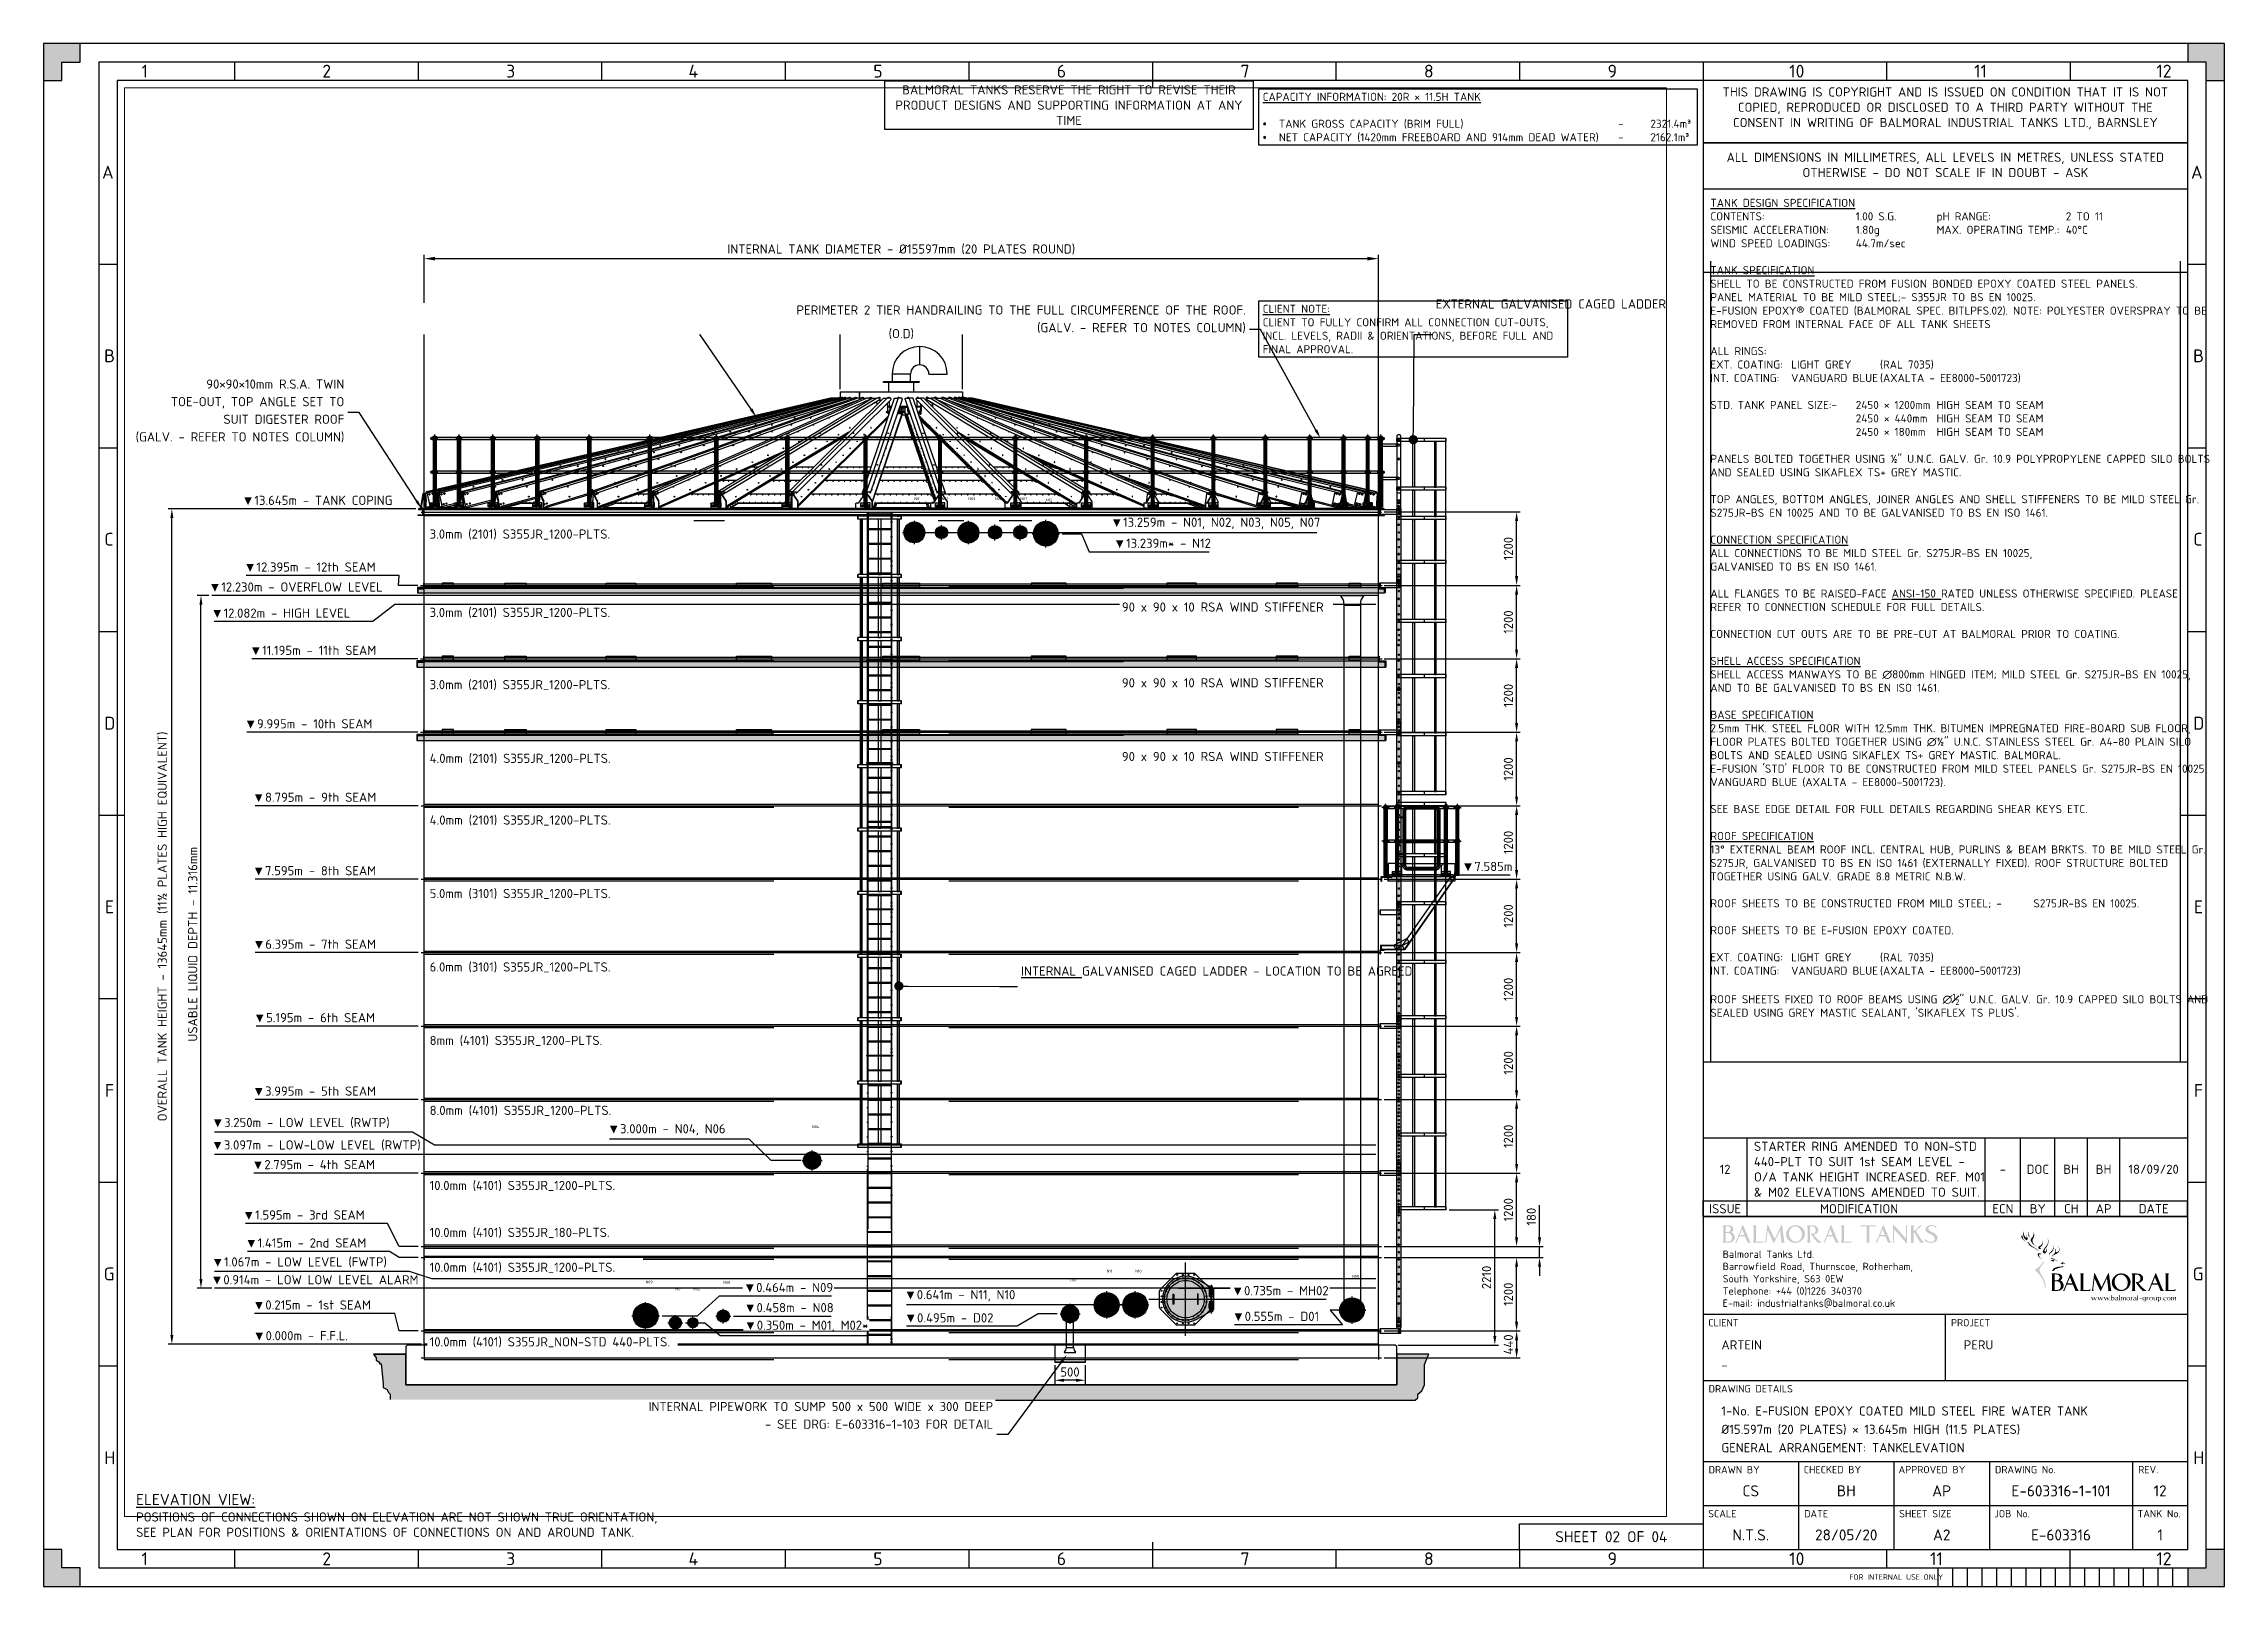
# Paper-space layout '102' of a CAD drawing. Header units: millimetres. Extents: x 0 to 594, y 0 to 420.
# The model-space entities are those that its viewports show. They can reach past a viewport. Long polylines and large blocks are cut down to what shows.
import ezdxf
from ezdxf import colors
from ezdxf.entities.mleader import LeaderData, LeaderLine
from ezdxf.enums import TextEntityAlignment as Align
from ezdxf.math import Vec2, Vec3

# ---------------------------------------------------------------- set-up
doc = ezdxf.new("R2010")
doc.units = ezdxf.units.MM
for name, pattern in [('CENTER', [50.8, 31.75, -6.35, 6.35, -6.35]), ('CENTER2', [28.575, 19.05, -3.175, 3.175, -3.175]), ('HIDDEN', [9.525, 6.35, -3.175]), ('HIDDEN2', [4.7625, 3.175, -1.5875])]:
    doc.linetypes.add(name, pattern=pattern)
doc.layers.get('Defpoints').update_dxf_attribs({"color": 9})
doc.layers.add('BALMORAL Centerline (ISO)', color=1, linetype='Continuous', lineweight=18, true_color=0xff0000)
for name, color, linetype in [('X 0001 M', 7, 'Continuous'), ('X 0051 M', 7, 'Continuous'), ('X 0102 M - Ladder Stringer Main', 7, 'Continuous'), ('X 0104 M - Ladder Rung Main', 7, 'Continuous'), ('X 0203 M', 7, 'Continuous'), ('X 0515 M', 7, 'Continuous'), ('X 0952 M', 7, 'Continuous'), ('X 1001 M', 8, 'HIDDEN2'), ('X 1102 M - Ladder Stringer Hidden', 8, 'HIDDEN2'), ('X 1104 M - Ladder Rung Hidden', 8, 'HIDDEN2'), ('X 1203 M', 8, 'HIDDEN2'), ('X 1515 M', 8, 'HIDDEN'), ('X 2001 M', 1, 'CENTER2'), ('X 2051 M', 1, 'CENTER'), ('X 2102 M - Ladder Stringer Centre', 1, 'CENTER'), ('X 2203 M', 1, 'CENTER'), ('X 3001 D', 5, 'Continuous'), ('X 4001 T', 7, 'Continuous'), ('X 5001 H', 8, 'Continuous'), ('X 5051 H', 253, 'Continuous'), ('X 5199 H - Ladder', 255, 'Continuous'), ('X 5203 H', 255, 'Continuous'), ('X TITLE_FRAME', 7, 'Continuous')]:
    doc.layers.add(name, color=color, linetype=linetype)
doc.layers.add('X 5999 H', color=7, linetype='Continuous', true_color=0xffffff)
doc.layers.add('X VPRT M', color=8, linetype='Continuous', plot=False)
doc.styles.add('BIT STD. 2.5', font='isocpeur.ttf', dxfattribs={"height": 2.5})
doc.styles.add('BIT STD. 3.0', font='isocpeur.ttf', dxfattribs={"height": 2.5})
doc.styles.add('TITLE', font='isocpeur.ttf')
doc.dimstyles.new('BIT STD. 2.5', dxfattribs={"dimtxt": 2.5, "dimasz": 2.5, "dimexe": 1, "dimexo": 0.75, "dimgap": 1, "dimtad": 1, "dimdec": 0, "dimdsep": 46, "dimtxsty": 'BIT STD. 2.5', "dimcen": 0, "dimadec": 0, "dimazin": 0, "dimtfac": 1, "dimtdec": 0, "dimtmove": 0, "dimatfit": 3, "dimfxl": 1, "dimtfill": 1, "dimlwd": -1, "dimlwe": -1, "dimarcsym": 0})
doc.dimstyles.new('BIT STD. 2.5.1 [0.0]', dxfattribs={"dimtxt": 2.5, "dimasz": 2.5, "dimexe": 1, "dimexo": 0.75, "dimgap": 1, "dimtad": 1, "dimtih": 1, "dimtoh": 1, "dimdec": 1, "dimdsep": 46, "dimtxsty": 'BIT STD. 2.5', "dimcen": 0, "dimadec": 1, "dimazin": 0, "dimtfac": 1, "dimtdec": 1, "dimtofl": 0, "dimtmove": 0, "dimatfit": 3, "dimfxl": 1, "dimtfill": 1, "dimlwd": -1, "dimlwe": -1, "dimarcsym": 0})
doc.dimstyles.new('BIT STD. 3.0', dxfattribs={"dimtxt": 3, "dimasz": 3, "dimexe": 1, "dimexo": 0.75, "dimgap": 1, "dimtad": 1, "dimdec": 0, "dimdsep": 46, "dimtxsty": 'BIT STD. 3.0', "dimcen": 0, "dimadec": 0, "dimazin": 0, "dimtfac": 1, "dimtdec": 0, "dimtmove": 0, "dimatfit": 3, "dimfxl": 1, "dimtfill": 1, "dimlwd": -1, "dimlwe": -1, "dimarcsym": 0})
pattern_1 = [(45, (0, 0), (-2.245064, 2.245064), []), (45, (0, 1.5875), (-2.245064, 2.245064), [])]

psp = doc.layouts.new('102')

# ---------------------------------------------------------------- texts
at = {"insert": (506.25, 39), "char_height": 2.5, "attachment_point": 1, "style": 'BIT STD. 3.0'}
psp.add_mtext_dynamic_manual_height_columns('ELEVATION', width=20.4511, gutter_width=15, heights=[0], dxfattribs=at)
at = {"layer": 'X TITLE_FRAME', "color": 7, "attachment_point": 1}
for s, insert, char_height in [('\\fISOCPEUR|b0|i0;\\W1.;1', (26.68, 414.26), 3.5), ('\\fISOCPEUR|b0|i0;\\W1.;2', (75.92, 414.26), 3.5), ('\\fISOCPEUR|b0|i0;\\W1.;3', (125.99, 414.26), 3.5), ('\\fISOCPEUR|b0|i0;\\W1.;4', (175.66, 414.25), 3.5), ('\\fISOCPEUR|b0|i0;\\W1.;5', (225.99, 414.25), 3.5), ('\\fISOCPEUR|b0|i0;\\W1.;6', (275.97, 414.26), 3.5), ('\\fISOCPEUR|b0|i0;\\W1.;7', (326.02, 414.25), 3.5), ('\\fISOCPEUR|b0|i0;\\W1.;8', (375.98, 414.26), 3.5), ('\\fISOCPEUR|b0|i0;\\W1.;9', (425.99, 414.26), 3.5), ('\\fISOCPEUR|b0|i0;\\W1.;10', (475.46, 414.26), 3.5), ('\\fISOCPEUR|b0|i0;\\W1.;11', (525.81, 414.26), 3.5), ('\\fISOCPEUR|b0|i0;\\W1.;12', (575.46, 414.26), 3.5), ('\\fISOCPEUR|b0|i0;\\W1.;A', (15.92, 386.75), 3.5), ('\\fISOCPEUR|b0|i0;\\W1.;A', (584.92, 386.75), 3.5), ('\\fISOCPEUR|b0|i0;\\W1.;B', (16.48, 336.75), 3.5), ('\\fISOCPEUR|b0|i0;\\W1.;B', (585.48, 336.75), 3.5), ('\\fISOCPEUR|b0|i0;\\W1.;C', (16.53, 286.81), 3.5), ('\\fISOCPEUR|b0|i0;\\W1.;C', (585.53, 286.81), 3.5), ('\\fISOCPEUR|b0|i0;\\W1.;D', (16.49, 236.75), 3.5), ('\\fISOCPEUR|b0|i0;\\W1.;D', (585.49, 236.75), 3.5), ('\\fISOCPEUR|b0|i0;\\W1.;E', (16.68, 186.75), 3.5), ('\\fISOCPEUR|b0|i0;\\W1.;E', (585.68, 186.75), 3.5), ('\\fISOCPEUR|b0|i0;\\W1.;F', (16.7, 136.75), 3.5), ('\\fISOCPEUR|b0|i0;\\W1.;F', (585.7, 136.75), 3.5), ('\\fISOCPEUR|b0|i0;\\W1.;G', (16.37, 86.81), 3.5), ('\\fISOCPEUR|b0|i0;\\W1.;G', (585.37, 86.81), 3.5), ('\\fISOCPEUR|b0|i0;\\W1.;CLIENT', (453.43, 72.79), 2), ('{\\fISOCPEUR|b0|i0|c0|p34;PROJECT}', (519.53, 72.79), 2), ('{\\fISOCPEUR|b0|i0|c0|p34;DRAWING DETAILS}', (453.53, 54.79), 2), ('\\fISOCPEUR|b0|i0;\\W1.;H', (16.51, 36.75), 3.5), ('\\fISOCPEUR|b0|i0;\\W1.;H', (585.51, 36.75), 3.5), ('\\fISOCPEUR|b0|i0;\\W1.;DRAWN BY', (453.53, 32.75), 2), ('\\fISOCPEUR|b0|i0;\\W1.;CHECKED BY', (479.43, 32.79), 2), ('\\fISOCPEUR|b0|i0;\\W1.;APPROVED BY', (505.25, 32.79), 2), ('\\fISOCPEUR|b0|i0;\\W1.;DRAWING No.', (531.53, 32.79), 2), ('{\\fISOCPEUR|b0|i0|c0|p34;REV.}', (570.53, 32.79), 2), ('\\fISOCPEUR|b0|i0;\\W1.;SCALE', (453.41, 20.79), 2), ('\\fISOCPEUR|b0|i0;\\W1.;DATE', (479.53, 20.75), 2), ('\\fISOCPEUR|b0|i0;\\W1.;SHEET SIZE', (505.41, 20.79), 2), ('\\fISOCPEUR|b0|i0;\\W1.;JOB No.', (531.35, 20.79), 2), ('{\\fISOCPEUR|b0|i0|c0|p34;TANK No.}', (570.35, 20.79), 2), ('\\fISOCPEUR|b0|i0;\\W1.;1', (26.68, 9.26), 3.5), ('\\fISOCPEUR|b0|i0;\\W1.;2', (75.92, 9.26), 3.5), ('\\fISOCPEUR|b0|i0;\\W1.;3', (125.99, 9.26), 3.5), ('\\fISOCPEUR|b0|i0;\\W1.;4', (175.66, 9.25), 3.5), ('\\fISOCPEUR|b0|i0;\\W1.;5', (225.99, 9.25), 3.5), ('\\fISOCPEUR|b0|i0;\\W1.;6', (275.97, 9.26), 3.5), ('\\fISOCPEUR|b0|i0;\\W1.;7', (326.02, 9.25), 3.5), ('\\fISOCPEUR|b0|i0;\\W1.;8', (375.98, 9.26), 3.5), ('\\fISOCPEUR|b0|i0;\\W1.;9', (425.99, 9.26), 3.5), ('\\fISOCPEUR|b0|i0;\\W1.;10', (475.46, 9.26), 3.5), ('\\fISOCPEUR|b0|i0;\\W1.;11', (513.81, 9.26), 3.5), ('\\fISOCPEUR|b0|i0;\\W1.;12', (575.46, 9.26), 3.5), ('\\fISOCPEUR|b0|i0;\\W1.;FOR INTERNAL USE ONLY', (491.86, 3.28), 1.4986)]:
    psp.add_mtext(s, dxfattribs=dict(at, insert=insert, char_height=char_height))
at = {"layer": 'X TITLE_FRAME', "color": 7, "insert": (279.28, 403.25), "char_height": 2.5, "width": 97.8867, "attachment_point": 5, "style": 'TITLE', "bg_fill": 16}
psp.add_mtext('{\\fISOCPEUR|b1|i0|c0|p34;BALMORAL TANKS RESERVE THE RIGHT TO REVISE THEIR PRODUCT DESIGNS AND SUPPORTING INFORMATION AT ANY TIME}', dxfattribs=at)
at = {"layer": 'X TITLE_FRAME', "color": 7, "char_height": 2.5, "style": 'TITLE'}
for s, insert, width, attachment_point in [('THIS DRAWING IS COPYRIGHT AND IS ISSUED ON CONDITION THAT IT IS NOT COPIED, REPRODUCED OR DISCLOSED TO A THIRD PARTY WITHOUT THE CONSENT IN WRITING OF BALMORAL INDUSTRIAL TANKS LTD., BARNSLEY', (518, 402.39), 123.3872, 5), ('ALL DIMENSIONS IN MILLIMETRES, ALL LEVELS IN METRES, UNLESS STATED OTHERWISE - DO NOT SCALE IF IN DOUBT - ASK', (518, 390.32), 129.1756, 2)]:
    psp.add_mtext(s, dxfattribs=dict(at, insert=insert, width=width, attachment_point=attachment_point))
at = {"layer": 'X TITLE_FRAME', "color": 1, "insert": (25.19, 13.47), "char_height": 3, "width": 146.6148, "attachment_point": 7, "style": 'BIT STD. 3.0'}
psp.add_mtext('{\\L\\C256;ELEVATION VIEW:\\P\\H0.83333x;\\lPOSITIONS OF CONNECTIONS SHOWN ON ELEVATION ARE NOT SHOWN TRUE ORIENTATION,\\PSEE PLAN FOR POSITIONS & ORIENTATIONS OF CONNECTIONS ON AND AROUND TANK.}', dxfattribs=at)
at = {"layer": 'X TITLE_FRAME', "color": 1, "insert": (427, 13.52), "char_height": 3, "attachment_point": 5, "style": 'BIT STD. 3.0'}
psp.add_mtext('SHEET 02 OF 04', dxfattribs=at)

msp = doc.modelspace()

# ---------------------------------------------------------------- blocks, each defined once
blk = doc.blocks.new('REVISION A2')
at = {"layer": 'X TITLE_FRAME'}
for p, q in [((452.02, -94.34), (584, -94.34)), ((452.02, -98.62), (452.02, -94.34)), ((452.02, -94.34), (584, -94.34)), ((464.02, -98.62), (464.02, -94.34)), ((528.88, -98.62), (528.88, -94.34)), ((538.51, -98.62), (538.51, -94.34)), ((547.88, -98.62), (547.88, -94.34)), ((556.74, -98.62), (556.74, -94.34)), ((565.51, -98.62), (565.51, -94.34)), ((584, -98.62), (584, -94.34)), ((452.02, -98.62), (584, -98.62))]:
    blk.add_line(p, q, dxfattribs=at)
at = {"layer": 'X TITLE_FRAME', "color": 7, "char_height": 2.5, "attachment_point": 5, "style": 'TITLE'}
for s, insert in [('\\fISOCPEUR|b0|i0;\\W1.;ISSUE', (458.02, -96.48)), ('\\fISOCPEUR|b0|i0;\\W1.;MODIFICATION', (494.52, -96.48)), ('\\fISOCPEUR|b0|i0;\\W1.;ECN', (533.69, -96.48)), ('BY', (543.19, -96.48)), ('\\fISOCPEUR|b0|i0;\\W1.;CH', (552.31, -96.48)), ('\\fISOCPEUR|b0|i0;\\W1.;AP', (561.12, -96.48)), ('\\fISOCPEUR|b0|i0;\\W1.;DATE', (574.75, -96.48))]:
    blk.add_mtext(s, dxfattribs=dict(at, insert=insert))
blk = doc.blocks.new('LOGO A2')
at = {"layer": 'X TITLE_FRAME', "lineweight": 0}
h = blk.add_hatch(color=8, dxfattribs=at)
h.paths.add_polyline_path([(1140.12, 1002.51), (1140.55, 1002.51), (1141.72, 1002.73), (1140.12, 1002.79), (1140.12, 1004.37), (1140.53, 1004.37), (1141.59, 1004.45), (1141.06, 1004.58), (1140.46, 1004.63), (1139.3, 1004.63), (1139.36, 1004.46), (1139.38, 1004.33), (1139.4, 1004.17), (1139.4, 1003.98), (1139.4, 1000.5), (1139.4, 1000.33), (1139.38, 1000.18), (1139.36, 1000.05), (1140.12, 1000.13)])
h.paths.add_polyline_path([(1142.34, 1002.12), (1142.17, 1002.38), (1141.72, 1002.73), (1140.55, 1002.51), (1141.07, 1002.45), (1141.48, 1002.16), (1141.72, 1001.8), (1141.8, 1001.21), (1141.76, 1000.89), (1141.52, 1000.41), (1141.28, 1000.26), (1140.72, 1000.13), (1140.12, 1000.13), (1139.36, 1000.05), (1139.3, 999.87), (1140.68, 999.87), (1140.79, 999.87), (1141.35, 999.94), (1141.44, 999.96), (1141.95, 1000.18), (1142, 1000.2), (1142.39, 1000.59), (1142.45, 1000.69), (1142.56, 1001.26), (1142.52, 1001.62)])
h.paths.add_polyline_path([(1142.19, 1003.55), (1142.19, 1003.59), (1142.04, 1004.11), (1141.61, 1004.46), (1140.53, 1004.37), (1140.9, 1004.3), (1141.2, 1004.13), (1141.41, 1003.87), (1141.48, 1003.47), (1141.26, 1002.99), (1141.26, 1002.96), (1140.74, 1002.79), (1140.12, 1002.79), (1141.72, 1002.73), (1142.06, 1003.07)])
h.paths.add_polyline_path([(1143.75, 1001.62), (1145.33, 1001.62), (1143.9, 1001.97), (1144.55, 1003.55), (1144.83, 1004.69), (1144.7, 1004.69), (1143.01, 1000.54), (1142.84, 1000.2), (1142.65, 999.87), (1143.04, 999.87)])
h.paths.add_polyline_path([(1144.83, 1004.69), (1144.55, 1003.55), (1145.2, 1001.97), (1143.9, 1001.97), (1145.33, 1001.62), (1146.06, 999.87), (1147.03, 999.87), (1146.86, 1000.07), (1146.73, 1000.24), (1146.62, 1000.41), (1146.51, 1000.65)])
h.paths.add_polyline_path([(1148.38, 1003.96), (1148.4, 1004.3), (1148.49, 1004.63), (1147.54, 1004.63), (1147.64, 1004.3), (1147.67, 1003.96), (1147.67, 1000.5), (1147.64, 1000.18), (1147.54, 999.87), (1148.38, 1000.13)])
h.paths.add_polyline_path([(1150.39, 1000.35), (1150.04, 1000.2), (1149.68, 1000.13), (1148.38, 1000.13), (1147.54, 999.87), (1150.24, 999.87)])
h.paths.add_polyline_path([(1151.52, 1003.22), (1151.6, 1004.69), (1151.43, 1004.69), (1150.93, 1000.63), (1150.87, 1000.24), (1150.74, 999.87), (1151.17, 999.87), (1151.17, 999.98), (1151.17, 1000.11), (1151.17, 1000.39), (1151.19, 1000.65)])
h.paths.add_polyline_path([(1151.6, 1004.69), (1151.52, 1003.22), (1153.11, 999.87), (1153.44, 1000.91)])
h.paths.add_polyline_path([(1154.91, 1003.27), (1155.45, 1004.69), (1155.25, 1004.69), (1153.44, 1000.91), (1153.11, 999.87), (1153.27, 999.87)])
h.paths.add_polyline_path([(1155.45, 1004.69), (1154.91, 1003.27), (1155.21, 1000.72), (1155.23, 1000.5), (1155.25, 1000.28), (1155.23, 1000.09), (1155.21, 999.87), (1156.14, 999.87), (1156.03, 1000.24), (1155.97, 1000.63)])
h.paths.add_polyline_path([(1157.32, 1002.39), (1157.34, 1002.59), (1157.45, 1003.13), (1157.51, 1003.28), (1157.82, 1003.75), (1157.9, 1003.86), (1158.38, 1004.17), (1158.55, 1004.23), (1159.11, 1004.32), (1158.14, 1004.47), (1157.77, 1004.27), (1157.34, 1003.95), (1157.06, 1003.63), (1156.76, 1003.15), (1156.61, 1002.74), (1156.54, 1002.18), (1156.58, 1001.72), (1156.76, 1001.2), (1156.93, 1000.88), (1157.32, 1000.47), (1157.62, 1000.23), (1158.12, 999.99), (1158.51, 999.89), (1159.07, 999.82), (1159.5, 999.86), (1160.04, 1000.02), (1159.11, 1000.12), (1158.59, 1000.25), (1158.14, 1000.56), (1157.77, 1000.97), (1157.51, 1001.44), (1157.38, 1001.85), (1157.32, 1002.26)])
h.paths.add_polyline_path([(1161.6, 1001.72), (1161.66, 1002.29), (1161.62, 1002.76), (1161.45, 1003.28), (1161.25, 1003.6), (1160.88, 1004.01), (1160.58, 1004.23), (1160.06, 1004.49), (1159.65, 1004.6), (1159.11, 1004.64), (1158.68, 1004.62), (1158.14, 1004.47), (1159.11, 1004.32), (1159.61, 1004.21), (1160.06, 1003.91), (1160.43, 1003.47), (1160.69, 1003.02), (1160.82, 1002.61), (1160.86, 1002.2), (1160.88, 1002.13), (1160.88, 1002.07), (1160.86, 1001.85), (1160.76, 1001.31), (1160.71, 1001.16), (1160.41, 1000.71), (1160.3, 1000.6), (1159.85, 1000.28), (1159.65, 1000.21), (1159.11, 1000.12), (1160.04, 1000.02), (1160.43, 1000.19), (1160.86, 1000.53), (1161.14, 1000.82), (1161.45, 1001.31)])
h.paths.add_polyline_path([(1163.09, 1004.34), (1163.24, 1004.34), (1164.73, 1004.36), (1164.64, 1004.4), (1164.1, 1004.58), (1163.97, 1004.6), (1163.41, 1004.62), (1162.24, 1004.62), (1162.35, 1004.3), (1162.37, 1003.93), (1162.37, 1000.56), (1162.35, 1000.21), (1162.24, 999.86), (1163.19, 999.86), (1163.11, 1000.21), (1163.09, 1000.56)])
h.paths.add_polyline_path([(1164.02, 1002.09), (1164.49, 1002.18), (1164.92, 1002.41), (1165.23, 1002.76), (1165.33, 1003.26), (1165.33, 1003.45), (1165.16, 1003.95), (1165.14, 1003.99), (1164.73, 1004.36), (1163.24, 1004.34), (1163.78, 1004.32), (1164.21, 1004.12), (1164.51, 1003.75), (1164.6, 1003.21), (1164.53, 1002.85), (1164.34, 1002.57), (1164.06, 1002.37), (1163.69, 1002.31), (1163.28, 1002.29), (1163.5, 1001.92), (1163.82, 1001.44), (1164.17, 1001.01), (1164.45, 1000.69), (1164.82, 1000.28), (1165.2, 999.86), (1166.29, 999.86), (1166.05, 1000.06), (1165.62, 1000.38), (1165.49, 1000.49), (1165.05, 1000.88), (1164.95, 1000.99), (1164.56, 1001.42), (1164.38, 1001.62)])
h.paths.add_polyline_path([(1167.76, 1001.62), (1169.33, 1001.62), (1167.91, 1001.96), (1168.56, 1003.54), (1168.84, 1004.68), (1168.71, 1004.68), (1167.02, 1000.53), (1166.85, 1000.19), (1166.63, 999.86), (1167.04, 999.86)])
h.paths.add_polyline_path([(1168.84, 1004.68), (1168.56, 1003.54), (1169.18, 1001.96), (1167.91, 1001.96), (1169.33, 1001.62), (1170.07, 999.86), (1171.04, 999.86), (1170.87, 1000.06), (1170.74, 1000.21), (1170.63, 1000.4), (1170.5, 1000.64)])
h.paths.add_polyline_path([(1172.34, 1003.95), (1172.36, 1004.3), (1172.45, 1004.62), (1171.5, 1004.62), (1171.59, 1004.3), (1171.63, 1003.95), (1171.63, 1000.49), (1171.61, 1000.17), (1171.5, 999.86), (1172.34, 1000.12)])
h.paths.add_polyline_path([(1174.35, 1000.34), (1174.01, 1000.19), (1173.62, 1000.12), (1172.34, 1000.12), (1171.5, 999.86), (1174.2, 999.86)])
h.paths.add_polyline_path([(1179.22, 1004.35), (1178.52, 1004.35), (1178.52, 1000.51), (1178.5, 1000.17), (1178.4, 999.86), (1179.33, 999.86), (1179.24, 1000.15), (1179.22, 1000.46)])
h.paths.add_polyline_path([(1180.77, 1004.61), (1176.97, 1004.61), (1176.78, 1004.16), (1177.12, 1004.28), (1177.47, 1004.35), (1178.52, 1004.35), (1179.22, 1004.35), (1180.27, 1004.35)])
h.paths.add_polyline_path([(1180.77, 1004.61), (1180.27, 1004.35), (1180.62, 1004.28), (1180.96, 1004.16)])
h.paths.add_polyline_path([(1182.15, 1001.96), (1182.79, 1003.54), (1183.08, 1004.68), (1182.96, 1004.68), (1181.27, 1000.53), (1181.1, 1000.17), (1180.89, 999.86), (1181.29, 999.86), (1182.01, 1001.63), (1183.58, 1001.63)])
h.paths.add_polyline_path([(1183.08, 1004.68), (1182.79, 1003.54), (1183.44, 1001.96), (1182.15, 1001.96), (1183.58, 1001.63), (1184.32, 999.86), (1185.27, 999.86), (1185.13, 1000.06), (1184.99, 1000.22), (1184.87, 1000.41), (1184.77, 1000.65)])
h.paths.add_polyline_path([(1185.94, 1003.54), (1185.85, 1004.75), (1185.7, 1004.75), (1185.7, 1000.34), (1185.63, 999.86), (1186.01, 999.86), (1185.97, 1000.1), (1185.94, 1000.34)])
h.paths.add_polyline_path([(1185.85, 1004.75), (1185.94, 1003.54), (1189.33, 999.72), (1189.23, 1000.94)])
h.paths.add_polyline_path([(1189.5, 1004.16), (1189.52, 1004.4), (1189.57, 1004.63), (1189.16, 1004.63), (1189.21, 1004.4), (1189.23, 1004.16), (1189.23, 1000.94), (1189.33, 999.72), (1189.5, 999.72)])
h.paths.add_polyline_path([(1191.28, 1002.58), (1191.38, 1002.68), (1191.48, 1002.75), (1191.28, 1002.92), (1191.28, 1003.92), (1191.31, 1004.28), (1191.4, 1004.61), (1190.45, 1004.61), (1190.55, 1004.28), (1190.57, 1003.92), (1190.57, 1000.56), (1190.55, 1000.2), (1190.45, 999.86), (1191.4, 999.86), (1191.31, 1000.2), (1191.28, 1000.56)])
h.paths.add_polyline_path([(1192.19, 1002.63), (1191.93, 1003.13), (1193.55, 1004.61), (1193.05, 1004.61), (1192.74, 1004.25), (1192.41, 1003.94), (1191.28, 1002.92), (1191.48, 1002.75), (1191.62, 1002.49), (1191.88, 1001.99), (1192, 1001.8), (1192.26, 1001.3), (1192.38, 1001.08), (1192.67, 1000.58), (1192.81, 1000.34), (1193.15, 999.86), (1194.22, 999.86), (1193.96, 1000.1), (1193.55, 1000.56), (1193.26, 1000.91), (1192.95, 1001.39), (1192.69, 1001.8), (1192.38, 1002.27)])
h.paths.add_polyline_path([(1196.25, 1002.8), (1195.94, 1002.94), (1195.6, 1003.18), (1195.34, 1003.47), (1195.24, 1003.8), (1195.34, 1004.09), (1195.55, 1004.3), (1195.84, 1004.42), (1196.13, 1004.47), (1196.79, 1004.61), (1196.65, 1004.63), (1196.08, 1004.71), (1195.55, 1004.63), (1195.05, 1004.42), (1194.65, 1004.06), (1194.48, 1003.54), (1194.48, 1003.51), (1194.67, 1002.99), (1194.7, 1002.97), (1195.15, 1002.58), (1195.24, 1002.51), (1195.74, 1002.25), (1195.86, 1002.18), (1196.37, 1001.92), (1196.41, 1001.89), (1196.84, 1001.51), (1197.03, 1001.03), (1196.96, 1000.63), (1196.75, 1000.32), (1196.41, 1000.13), (1196.03, 1000.06), (1195.2, 999.94), (1195.46, 999.86), (1196.03, 999.82), (1196.08, 999.82), (1196.65, 999.89), (1196.7, 999.91), (1197.22, 1000.15), (1197.25, 1000.17), (1197.63, 1000.58), (1197.68, 1000.65), (1197.8, 1001.2), (1197.8, 1001.22), (1197.65, 1001.77), (1197.63, 1001.77), (1197.25, 1002.2), (1197.25, 1002.23), (1196.75, 1002.51), (1196.75, 1002.54)])
h.paths.add_polyline_path([(1195.1, 1000.34), (1194.7, 1000.65), (1194.31, 1000.96), (1194.41, 1000.29), (1194.67, 1000.15), (1195.2, 999.94), (1196.03, 1000.06), (1195.55, 1000.13)])
h.paths.add_polyline_path([(1197.44, 1004.35), (1197.32, 1004.4), (1196.79, 1004.61), (1196.13, 1004.47), (1196.51, 1004.42), (1196.89, 1004.28), (1197.22, 1004.06), (1197.51, 1003.8)], flags=17)
at = {"layer": 'X TITLE_FRAME'}
for color, points in [(256, [(1220.73, 1001.9), (1220.66, 1001.84), (1220.6, 1001.68), (1220.66, 1001.33), (1220.93, 1000.87), (1221.26, 1000.54), (1221.64, 1000.31), (1221.93, 1000.15), (1221.7, 1000.31), (1221.44, 1000.51), (1221.11, 1000.96), (1220.99, 1001.32), (1220.98, 1001.62), (1220.89, 1001.83)]), (256, [(1221.41, 1003.04), (1221.31, 1002.94), (1221.13, 1002.53), (1221.09, 1002.23), (1221.19, 1001.62), (1221.44, 1001.04), (1221.74, 1000.71), (1222.1, 1000.55), (1222.41, 1000.89), (1222.36, 1001.1), (1221.93, 1001.23), (1221.73, 1001.35), (1221.41, 1001.84), (1221.28, 1002.5), (1221.37, 1002.97)]), (256, [(1222.23, 1000.11), (1222.15, 1000.11), (1222.09, 1000.09), (1222.17, 1000.08), (1222.28, 1000.03), (1222.51, 999.74), (1222.68, 999.4), (1222.91, 999.12), (1223.29, 998.83), (1223.74, 998.59), (1224.26, 998.33), (1224.82, 997.98), (1225.32, 997.63), (1225.63, 997.42), (1225.35, 997.66), (1224.89, 998.05), (1224.47, 998.37), (1224.05, 998.63), (1223.53, 998.94), (1223.19, 999.22), (1222.56, 999.99), (1222.41, 1000.09)]), (256, [(1222.46, 1002.89), (1222.51, 1002.84), (1222.59, 1002.5), (1222.56, 1002.32), (1222.52, 1002.01), (1222.52, 1001.9), (1222.67, 1001.58), (1222.91, 1001.32), (1223.08, 1001.2), (1223.14, 1001.16), (1222.94, 1001.42), (1222.77, 1001.8), (1222.72, 1002.06), (1222.74, 1002.43), (1222.74, 1002.5), (1222.61, 1002.81)]), (256, [(1223.75, 1002.88), (1223.84, 1002.78), (1223.89, 1002.63), (1223.95, 1002.45), (1223.97, 1002.23), (1223.79, 1001.59), (1223.37, 1001.09), (1223.22, 1000.84), (1223.14, 1000.54), (1223.65, 999.6), (1223.69, 999.56), (1224.5, 998.91), (1224.82, 998.69), (1224.01, 999.4), (1223.63, 1000.29), (1223.68, 1000.65), (1223.76, 1000.91), (1224, 1001.32), (1224.14, 1001.96), (1224.1, 1002.33), (1223.98, 1002.62), (1223.82, 1002.81)]), (256, [(1226.31, 1000.38), (1226.38, 999.95), (1226.05, 999.17), (1225.73, 999.05), (1225.34, 998.83), (1225.21, 998.55), (1225.35, 998.23), (1225.97, 998.24), (1225.67, 998.49), (1225.86, 998.75), (1226.21, 999.01), (1226.41, 999.41), (1226.45, 999.8), (1226.38, 1000.24)]), (256, [(1226.38, 998.34), (1226.31, 998.31), (1225.97, 998.24), (1225.35, 998.23), (1225.71, 998.11), (1226.18, 998.23)]), (256, [(1227.72, 1001.07), (1227.82, 1000.83), (1227.93, 1000.28), (1227.8, 999.64), (1227.42, 999.01), (1227.02, 998.53), (1226.48, 997.69), (1226.45, 997.52), (1226.61, 997.09), (1226.99, 996.91), (1227.49, 997.35), (1227.06, 997.45), (1226.86, 997.66), (1227.12, 998.23), (1227.41, 998.57), (1227.85, 999.34), (1228.03, 1000.15), (1227.9, 1000.8)]), (256, [(1229.17, 999.17), (1229.24, 998.99), (1229.33, 998.68), (1229.23, 998.18), (1228.97, 997.72), (1228.65, 997.45), (1228.2, 997.04), (1228.14, 996.84), (1228.23, 996.52), (1228.32, 996.39), (1228.3, 996.44), (1228.27, 996.65), (1228.33, 996.88), (1228.6, 997.1), (1228.92, 997.3), (1229.31, 997.85), (1229.46, 998.5), (1229.31, 998.99)]), (256, [(1229.64, 998.21), (1229.6, 998.2), (1229.64, 998.2), (1229.82, 997.98), (1229.89, 997.62), (1229.86, 997.33), (1229.57, 996.85), (1229.15, 996.48), (1228.88, 996.16), (1228.81, 995.99), (1228.86, 996.07), (1229.24, 996.42), (1229.75, 996.67), (1230.25, 996.88), (1230.28, 997.3), (1230.15, 997.35), (1230.05, 997.43), (1230.02, 997.75), (1229.95, 998.01), (1229.8, 998.17)]), (256, [(1230.6, 998.88), (1230.77, 998.69), (1230.96, 998.18), (1230.86, 997.76), (1230.56, 997.42), (1230.28, 997.3), (1230.25, 996.88), (1230.79, 997.32), (1231.1, 998.11), (1230.76, 998.79)]), (256, [(1226.71, 995.03), (1226.61, 994.76), (1225.99, 993.85), (1225.67, 993.53), (1224.86, 992.87), (1224.49, 992.66), (1224.33, 992.46), (1224.4, 992.32), (1225.21, 991.54), (1225.27, 991.48), (1225.95, 990.61), (1226.12, 990.34), (1226.67, 989.33), (1226.86, 988.79), (1227.04, 987.69), (1227.04, 987.68), (1227.02, 987.2), (1226.93, 986.9), (1227.23, 987.95), (1227.23, 988.08), (1227.06, 989.2), (1227.06, 989.23), (1226.61, 990.25), (1226.55, 990.34), (1225.99, 991.32), (1225.95, 991.39), (1225.51, 992.39), (1225.5, 992.49), (1225.77, 993.1), (1226.47, 994.01), (1226.6, 994.18), (1226.7, 994.51), (1226.73, 994.8)]), (256, [(1225.4, 997.1), (1225.31, 996.98), (1225.25, 996.88), (1225.87, 996.9), (1225.61, 997)]), (256, [(1229.17, 995.18), (1228.72, 995.06), (1228.58, 994.92), (1228.73, 994.92), (1228.88, 994.85), (1229.07, 994.77), (1229.25, 994.76), (1229.53, 994.85), (1229.57, 994.93), (1229.47, 995.11)]), (256, [(1228.71, 995.83), (1228.68, 995.73), (1228.76, 995.55), (1228.98, 995.41), (1229.33, 995.32), (1229.59, 995.29), (1230.09, 995.02), (1230.37, 994.89), (1230.96, 994.76), (1230.69, 994.82), (1230.35, 994.96), (1229.99, 995.18), (1229.66, 995.42), (1229.11, 995.64), (1228.78, 995.73)]), (256, [(1232.43, 993.76), (1232.22, 993.59), (1231.48, 993.37), (1230.47, 993.3), (1229.67, 993.05), (1229.31, 992.74), (1228.94, 992.2), (1229.38, 992.2), (1229.64, 992.48), (1229.95, 992.71), (1230.99, 993.07), (1231.02, 993.07), (1231.84, 993.21), (1232.27, 993.56)]), (256, [(1231.34, 994.37), (1231.26, 994.28), (1231.35, 994.17), (1231.61, 994.24), (1231.49, 994.28)]), (256, [(1231.7, 994.27), (1231.61, 994.24), (1231.35, 994.17), (1231.55, 994.07), (1231.75, 994.01), (1231.8, 994.01), (1231.93, 994.14), (1232.04, 994.25), (1232.13, 994.27)]), (256, [(1231.45, 994.59), (1231.6, 994.51), (1231.73, 994.35), (1231.7, 994.27), (1232.13, 994.27), (1232.36, 994.18), (1232.48, 994.05), (1232.51, 993.96), (1232.51, 994.08), (1232.4, 994.35), (1232.17, 994.44), (1231.9, 994.51)]), (1, [(1230.04, 991.51), (1228.88, 991.51), (1228.94, 991.34), (1228.96, 991.21), (1228.98, 991.06), (1228.98, 990.86), (1228.98, 987.38), (1228.98, 987.21), (1228.96, 987.06), (1228.94, 986.93), (1229.7, 987.01), (1229.7, 989.39), (1230.13, 989.39), (1231.3, 989.61), (1229.7, 989.67), (1229.7, 991.25), (1230.11, 991.25), (1231.19, 991.34), (1231.17, 991.34), (1230.63, 991.47), (1230.6, 991.47)]), (1, [(1231.3, 989.61), (1230.13, 989.39), (1230.65, 989.33), (1231.06, 989.05), (1231.3, 988.68), (1231.38, 988.09), (1231.34, 987.77), (1231.1, 987.29), (1230.86, 987.14), (1230.3, 987.01), (1229.7, 987.01), (1228.94, 986.93), (1228.88, 986.75), (1230.26, 986.75), (1230.37, 986.75), (1230.93, 986.82), (1231.01, 986.84), (1231.53, 987.06), (1231.58, 987.08), (1231.97, 987.47), (1232.03, 987.58), (1232.14, 988.14), (1232.1, 988.5), (1231.92, 989), (1231.75, 989.26)]), (1, [(1231.19, 991.34), (1230.11, 991.25), (1230.47, 991.19), (1230.78, 991.01), (1230.99, 990.75), (1231.06, 990.36), (1231.06, 990.34), (1230.84, 989.87), (1230.84, 989.85), (1230.32, 989.67), (1229.7, 989.67), (1231.3, 989.61), (1231.64, 989.95), (1231.77, 990.43), (1231.77, 990.47), (1231.62, 990.99)]), (1, [(1234.12, 991.57), (1233.99, 991.57), (1232.31, 987.42), (1232.13, 987.08), (1231.94, 986.75), (1232.33, 986.75), (1233.04, 988.5), (1234.62, 988.5), (1233.19, 988.85), (1233.84, 990.43)]), (1, [(1234.12, 991.57), (1233.84, 990.43), (1234.49, 988.85), (1233.19, 988.85), (1234.62, 988.5), (1235.36, 986.75), (1236.33, 986.75), (1236.15, 986.95), (1236.03, 987.12), (1235.92, 987.29), (1235.81, 987.53)]), (1, [(1237.6, 991.51), (1236.65, 991.51), (1236.76, 991.19), (1236.78, 990.84), (1236.78, 987.38), (1236.76, 987.06), (1236.65, 986.75), (1237.5, 987.01), (1237.5, 990.84), (1237.52, 991.19)]), (1, [(1239.51, 987.23), (1239.16, 987.08), (1238.79, 987.01), (1237.5, 987.01), (1236.65, 986.75), (1239.35, 986.75)]), (1, [(1240.63, 991.57), (1240.46, 991.57), (1239.96, 987.51), (1239.89, 987.12), (1239.76, 986.75), (1240.2, 986.75), (1240.2, 986.86), (1240.2, 986.99), (1240.2, 987.27), (1240.22, 987.53), (1240.54, 990.1)]), (1, [(1240.63, 991.57), (1240.54, 990.1), (1242.14, 986.75), (1242.47, 987.79)]), (1, [(1244.48, 991.57), (1244.28, 991.57), (1242.47, 987.79), (1242.14, 986.75), (1242.29, 986.75), (1243.94, 990.15)]), (1, [(1244.48, 991.57), (1243.94, 990.15), (1244.24, 987.6), (1244.26, 987.38), (1244.28, 987.16), (1244.26, 986.97), (1244.24, 986.75), (1245.17, 986.75), (1245.06, 987.12), (1244.99, 987.51)]), (1, [(1246.85, 991.35), (1246.48, 991.15), (1246.05, 990.83), (1245.77, 990.51), (1245.46, 990.03), (1245.31, 989.62), (1245.25, 989.06), (1245.29, 988.6), (1245.46, 988.09), (1245.64, 987.76), (1246.02, 987.35), (1246.33, 987.11), (1246.82, 986.88), (1247.21, 986.77), (1247.78, 986.7), (1248.21, 986.75), (1248.75, 986.9), (1247.82, 987), (1247.3, 987.13), (1246.85, 987.44), (1246.48, 987.85), (1246.22, 988.32), (1246.09, 988.73), (1246.02, 989.14), (1246.02, 989.27), (1246.05, 989.47), (1246.15, 990.01), (1246.22, 990.16), (1246.52, 990.64), (1246.61, 990.74), (1247.08, 991.05), (1247.26, 991.11), (1247.82, 991.2)]), (1, [(1247.82, 991.52), (1247.39, 991.5), (1246.85, 991.35), (1247.82, 991.2), (1248.32, 991.09), (1248.77, 990.79), (1249.14, 990.36), (1249.4, 989.9), (1249.53, 989.49), (1249.57, 989.08), (1249.59, 989.01), (1249.59, 988.95), (1249.57, 988.73), (1249.46, 988.19), (1249.42, 988.04), (1249.12, 987.59), (1249.01, 987.48), (1248.55, 987.16), (1248.36, 987.09), (1247.82, 987), (1248.75, 986.9), (1249.14, 987.07), (1249.57, 987.42), (1249.85, 987.7), (1250.15, 988.19), (1250.3, 988.6), (1250.37, 989.17), (1250.33, 989.64), (1250.15, 990.16), (1249.96, 990.48), (1249.59, 990.9), (1249.29, 991.11), (1248.77, 991.37), (1248.36, 991.48)]), (1, [(1251.87, 991.5), (1250.7, 991.5), (1250.81, 991.18), (1250.83, 990.81), (1250.83, 987.44), (1250.81, 987.09), (1250.7, 986.75), (1251.65, 986.75), (1251.56, 987.09), (1251.54, 987.44), (1251.54, 991.22), (1251.69, 991.22), (1253.19, 991.24), (1253.1, 991.28), (1252.56, 991.46), (1252.43, 991.48)]), (1, [(1253.19, 991.24), (1251.69, 991.22), (1252.23, 991.2), (1252.67, 991), (1252.97, 990.64), (1253.06, 990.1), (1252.99, 989.73), (1252.8, 989.45), (1252.52, 989.25), (1252.15, 989.19), (1251.74, 989.17), (1251.95, 988.8), (1252.28, 988.32), (1252.62, 987.89), (1252.9, 987.57), (1253.27, 987.16), (1253.66, 986.75), (1254.74, 986.75), (1254.5, 986.94), (1254.07, 987.26), (1253.94, 987.37), (1253.51, 987.76), (1253.4, 987.87), (1253.01, 988.3), (1252.84, 988.5), (1252.47, 988.97), (1252.95, 989.06), (1253.38, 989.3), (1253.68, 989.64), (1253.79, 990.14), (1253.79, 990.33), (1253.62, 990.83), (1253.6, 990.87)]), (1, [(1257.29, 991.57), (1257.16, 991.57), (1255.48, 987.42), (1255.31, 987.07), (1255.09, 986.75), (1255.5, 986.75), (1256.21, 988.5), (1257.79, 988.5), (1256.36, 988.84), (1257.01, 990.42)]), (1, [(1257.29, 991.57), (1257.01, 990.42), (1257.64, 988.84), (1256.36, 988.84), (1257.79, 988.5), (1258.53, 986.75), (1259.5, 986.75), (1259.33, 986.94), (1259.2, 987.09), (1259.09, 987.29), (1258.96, 987.52)]), (1, [(1260.78, 991.5), (1259.83, 991.5), (1259.92, 991.18), (1259.96, 990.83), (1259.96, 987.37), (1259.94, 987.05), (1259.83, 986.75), (1260.68, 987), (1260.68, 990.83), (1260.7, 991.18)]), (1, [(1262.69, 987.22), (1262.34, 987.07), (1261.95, 987), (1260.68, 987), (1259.83, 986.75), (1262.53, 986.75)]), (256, [(1239.86, 985.1), (1239.6, 985.1), (1239.74, 984.9), (1240.06, 984.16), (1240.14, 984.44)]), (256, [(1240.52, 985.1), (1240.43, 985.1), (1240.14, 984.44), (1240.06, 984.16), (1240.12, 984.16), (1240.42, 984.87)]), (256, [(1240.52, 985.1), (1240.42, 984.87), (1240.72, 984.16), (1240.82, 984.44)]), (256, [(1241.23, 985.1), (1241.1, 985.1), (1240.82, 984.44), (1240.72, 984.16), (1240.78, 984.16), (1241.08, 984.9)]), (256, [(1241.59, 985.1), (1241.33, 985.1), (1241.43, 984.97), (1241.46, 984.9), (1241.78, 984.16), (1241.86, 984.44)]), (256, [(1242.25, 985.1), (1242.15, 985.1), (1241.86, 984.44), (1241.78, 984.16), (1241.83, 984.16), (1242.14, 984.87)]), (256, [(1242.25, 985.1), (1242.14, 984.87), (1242.44, 984.16), (1242.54, 984.44)]), (256, [(1242.95, 985.1), (1242.82, 985.1), (1242.54, 984.44), (1242.44, 984.16), (1242.5, 984.16), (1242.82, 984.9)]), (256, [(1243.31, 985.1), (1243.05, 985.1), (1243.19, 984.9), (1243.51, 984.16), (1243.6, 984.44)]), (256, [(1243.97, 985.1), (1243.89, 985.1), (1243.6, 984.44), (1243.51, 984.16), (1243.55, 984.16), (1243.87, 984.87)]), (256, [(1243.97, 985.1), (1243.87, 984.87), (1244.18, 984.16), (1244.26, 984.44)]), (256, [(1244.68, 985.1), (1244.55, 985.1), (1244.26, 984.44), (1244.18, 984.16), (1244.22, 984.16), (1244.54, 984.9)]), (256, [(1244.72, 984.38), (1244.62, 984.26), (1244.72, 984.16), (1244.84, 984.26)]), (256, [(1245.33, 985.56), (1245.07, 985.56), (1245.11, 985.36), (1245.11, 984.44), (1245.07, 984.26), (1245.3, 984.19), (1245.51, 984.24), (1245.3, 984.28), (1245.3, 984.71), (1245.3, 984.93), (1245.3, 985.36)]), (256, [(1245.62, 985.12), (1245.43, 985.06), (1245.59, 985.03), (1245.75, 984.91), (1245.81, 984.67), (1245.74, 984.37), (1245.51, 984.24), (1245.3, 984.19), (1245.51, 984.16), (1245.88, 984.32), (1246.01, 984.67), (1245.92, 984.97)]), (256, [(1245.43, 985.06), (1245.3, 984.93), (1245.3, 984.71), (1245.39, 984.93), (1245.59, 985.03)]), (256, [(1246.68, 984.78), (1246.43, 984.74), (1246.11, 984.45), (1246.21, 984.25), (1246.44, 984.16), (1246.62, 984.21), (1246.5, 984.25), (1246.37, 984.31), (1246.31, 984.44), (1246.37, 984.6), (1246.53, 984.68), (1246.81, 984.77)]), (256, [(1246.57, 985.13), (1246.21, 985.03), (1246.18, 984.91), (1246.55, 985.06)]), (256, [(1246.57, 985.13), (1246.55, 985.06), (1246.81, 984.9), (1246.68, 984.78), (1246.81, 984.77), (1246.81, 984.63), (1246.7, 984.35), (1246.5, 984.25), (1246.62, 984.21), (1246.81, 984.37), (1246.98, 984.42), (1246.98, 984.83), (1246.86, 985.04)]), (256, [(1246.98, 984.42), (1246.81, 984.37), (1246.83, 984.18), (1247.07, 984.18)]), (256, [(1247.47, 985.56), (1247.21, 985.56), (1247.25, 985.36), (1247.25, 984.38), (1247.21, 984.18), (1247.47, 984.18), (1247.44, 984.38), (1247.44, 985.36)]), (256, [(1247.87, 985.1), (1247.66, 985.1), (1247.72, 984.97), (1247.72, 984.87), (1247.89, 984.91)]), (256, [(1248.25, 985.12), (1247.89, 984.91), (1247.72, 984.87), (1247.72, 984.38), (1247.69, 984.18), (1247.93, 984.18), (1247.9, 984.31), (1247.89, 984.38), (1247.89, 984.67), (1248.11, 985.02)]), (256, [(1248.25, 985.12), (1248.11, 985.02), (1248.25, 984.97), (1248.26, 984.74), (1248.45, 984.91)]), (256, [(1248.8, 985.12), (1248.45, 984.91), (1248.26, 984.74), (1248.26, 984.38), (1248.24, 984.18), (1248.5, 984.18), (1248.47, 984.29), (1248.47, 984.38), (1248.47, 984.67), (1248.67, 985.02), (1248.96, 985.07)]), (256, [(1248.96, 985.07), (1248.67, 985.02), (1248.8, 984.97), (1248.83, 984.74), (1248.83, 984.38), (1248.8, 984.18), (1249.05, 984.18), (1249.02, 984.31), (1249, 984.38), (1249, 984.84)]), (256, [(1249.74, 985.13), (1249.36, 984.97), (1249.2, 984.64), (1249.35, 984.31), (1249.74, 984.16), (1249.74, 984.22), (1249.54, 984.32), (1249.41, 984.54), (1249.41, 984.64), (1249.46, 984.94), (1249.74, 985.06)]), (256, [(1249.74, 985.13), (1249.74, 985.06), (1249.94, 984.97), (1250.06, 984.74), (1250.07, 984.6), (1250.01, 984.34), (1249.74, 984.22), (1249.74, 984.16), (1250.13, 984.31), (1250.27, 984.64), (1250.13, 984.99)]), (256, [(1250.62, 985.1), (1250.4, 985.1), (1250.46, 984.97), (1250.46, 984.87), (1250.65, 984.91)]), (256, [(1251.66, 984.78), (1251.41, 984.74), (1251.1, 984.45), (1251.18, 984.25), (1251.43, 984.16), (1251.59, 984.21), (1251.49, 984.25), (1251.36, 984.31), (1251.28, 984.44), (1251.34, 984.6), (1251.5, 984.68), (1251.78, 984.77)]), (256, [(1251.54, 985.13), (1251.18, 985.03), (1251.17, 984.91), (1251.53, 985.06)]), (256, [(1251.54, 985.13), (1251.53, 985.06), (1251.78, 984.9), (1251.66, 984.78), (1251.78, 984.77), (1251.78, 984.63), (1251.69, 984.35), (1251.49, 984.25), (1251.59, 984.21), (1251.78, 984.37), (1251.96, 984.42), (1251.96, 984.83), (1251.83, 985.04)]), (256, [(1251.96, 984.42), (1251.78, 984.37), (1251.8, 984.18), (1252.04, 984.18)]), (256, [(1252.44, 985.56), (1252.19, 985.56), (1252.22, 985.36), (1252.22, 984.38), (1252.19, 984.18), (1252.44, 984.18), (1252.41, 984.38), (1252.41, 985.36)]), (256, [(1253.38, 984.81), (1253.13, 984.77), (1252.77, 984.77), (1252.7, 984.61), (1252.96, 984.67), (1253.32, 984.67)]), (256, [(1254.93, 985.1), (1254.71, 985.1), (1254.75, 984.97), (1254.75, 984.87), (1254.95, 984.91)]), (256, [(1255.95, 985.13), (1255.95, 985.06), (1256.14, 984.99), (1256.27, 984.74), (1256.3, 984.6), (1256.23, 984.34), (1255.95, 984.22), (1255.95, 984.16), (1256.34, 984.31), (1256.49, 984.64), (1256.34, 984.99)]), (256, [(1256.89, 985.1), (1256.65, 985.1), (1256.67, 985.02), (1256.67, 984.91), (1256.67, 984.45), (1256.76, 984.24), (1257.04, 984.24), (1256.88, 984.32), (1256.86, 984.55), (1256.86, 984.91)]), (256, [(1257.58, 985.1), (1257.32, 985.1), (1257.35, 985), (1257.35, 984.91), (1257.35, 984.61), (1257.25, 984.37), (1257.04, 984.24), (1256.76, 984.24), (1257.01, 984.16), (1257.35, 984.37), (1257.54, 984.42), (1257.54, 984.91)]), (256, [(1257.54, 984.42), (1257.35, 984.37), (1257.38, 984.18), (1257.6, 984.18), (1257.56, 984.31)]), (256, [(1257.97, 985.1), (1257.74, 985.1), (1257.82, 984.86), (1258, 984.93)]), (256, [(1258.15, 985.06), (1258, 984.93), (1257.82, 984.86), (1257.82, 983.93), (1257.79, 983.72), (1258.05, 983.72), (1258, 983.93), (1258, 984.21), (1258.22, 984.24), (1258, 984.28), (1258, 984.71), (1258.09, 984.94), (1258.29, 985.03)]), (256, [(1258.32, 985.13), (1258.15, 985.06), (1258.29, 985.03), (1258.45, 984.93), (1258.52, 984.68), (1258.45, 984.37), (1258.22, 984.24), (1258, 984.21), (1258.22, 984.16), (1258.6, 984.34), (1258.71, 984.67), (1258.65, 984.97)]), (256, [(1258.97, 984.38), (1258.86, 984.26), (1258.97, 984.16), (1259.09, 984.26)]), (256, [(1259.74, 985.13), (1259.39, 984.94), (1259.26, 984.64), (1259.32, 984.41), (1259.43, 984.26), (1259.59, 984.19), (1259.84, 984.24), (1259.56, 984.37), (1259.46, 984.71), (1259.53, 984.94), (1259.74, 985.04), (1259.9, 985.04), (1260.1, 985.07), (1259.94, 985.12)]), (256, [(1260.07, 984.32), (1259.84, 984.24), (1259.59, 984.19), (1259.77, 984.16), (1260.11, 984.28)]), (256, [(1260.1, 985.07), (1259.9, 985.04), (1260.11, 984.94)]), (256, [(1260.73, 985.13), (1260.34, 984.97), (1260.2, 984.64), (1260.34, 984.31), (1260.73, 984.16), (1260.73, 984.22), (1260.52, 984.32), (1260.42, 984.5), (1260.4, 984.67), (1260.47, 984.94), (1260.73, 985.06)]), (256, [(1260.73, 985.13), (1260.73, 985.06), (1260.95, 984.96), (1261.05, 984.74), (1261.07, 984.6), (1260.99, 984.34), (1260.73, 984.22), (1260.73, 984.16), (1261.11, 984.31), (1261.27, 984.64), (1261.12, 984.99)]), (256, [(1261.62, 985.1), (1261.38, 985.1), (1261.46, 984.97), (1261.46, 984.87), (1261.63, 984.91)]), (256, [(1261.98, 985.12), (1261.63, 984.91), (1261.46, 984.87), (1261.46, 984.38), (1261.41, 984.18), (1261.67, 984.18), (1261.64, 984.31), (1261.63, 984.38), (1261.63, 984.67), (1261.85, 985.02)]), (256, [(1261.98, 985.12), (1261.85, 985.02), (1261.99, 984.91), (1262.01, 984.74), (1262.19, 984.91)]), (256, [(1262.53, 985.12), (1262.19, 984.91), (1262.01, 984.74), (1262.01, 984.38), (1261.98, 984.18), (1262.22, 984.18), (1262.19, 984.31), (1262.19, 984.38), (1262.19, 984.67), (1262.4, 985.02), (1262.7, 985.07)]), (256, [(1262.7, 985.07), (1262.4, 985.02), (1262.55, 984.91), (1262.57, 984.74), (1262.57, 984.38), (1262.53, 984.18), (1262.77, 984.18), (1262.76, 984.31), (1262.74, 984.38), (1262.74, 984.84)])]:
    blk.add_hatch(color=color, dxfattribs=at).paths.add_polyline_path(points)
for color, points in [(256, [(1222.17, 1001.91), (1222.12, 1001.88), (1222.07, 1001.8), (1222.03, 1001.62), (1222.06, 1001.39), (1221.93, 1001.23), (1222.36, 1001.1), (1222.23, 1001.32), (1222.15, 1001.51), (1222.12, 1001.7), (1222.13, 1001.81)]), (256, [(1227.8, 998.31), (1227.54, 998.24), (1227.41, 998.03), (1227.35, 997.75), (1227.25, 997.52), (1227.06, 997.45), (1227.49, 997.35), (1227.52, 997.46), (1227.52, 997.55), (1227.51, 997.79), (1227.52, 997.92), (1227.65, 998.23)]), (1, [(1251.82, 989.23), (1251.74, 989.17), (1252.15, 989.19)]), (256, [(1253.81, 983.9), (1253.8, 983.83), (1254.02, 983.86)])]:
    blk.add_hatch(color=color, dxfattribs=at).paths.add_polyline_path(points, flags=17)
h = blk.add_hatch(color=256, dxfattribs=at)
h.paths.add_polyline_path([(1226.12, 997.03), (1226.05, 996.97), (1225.87, 996.9), (1225.25, 996.88), (1225.17, 996.87), (1225.06, 996.68), (1225.14, 996.36), (1225.4, 996), (1225.71, 995.73), (1226.05, 995.5), (1226.38, 995.31), (1226.06, 995.54), (1225.69, 995.9), (1225.44, 996.28), (1225.4, 996.49), (1225.47, 996.68), (1225.56, 996.71), (1225.93, 996.71), (1226.08, 996.85)])
h.paths.add_polyline_path([(1225.93, 996.71), (1225.56, 996.71), (1225.76, 996.68)], flags=16)
h = blk.add_hatch(color=256, dxfattribs=at)
h.paths.add_polyline_path([(1251.05, 985.13), (1250.65, 984.91), (1250.46, 984.87), (1250.46, 984.38), (1250.42, 984.18), (1250.68, 984.18), (1250.65, 984.38), (1250.65, 984.67), (1250.72, 984.91), (1250.92, 985.03), (1251.15, 985.12)])
h.paths.add_polyline_path([(1251.15, 985.12), (1250.92, 985.03), (1251.05, 984.99)], flags=16)
h = blk.add_hatch(color=256, dxfattribs=at)
h.paths.add_polyline_path([(1254.09, 985.12), (1253.71, 984.97), (1253.6, 984.63), (1253.68, 984.31), (1253.99, 984.16), (1254.17, 984.24), (1254.02, 984.26), (1253.84, 984.37), (1253.78, 984.61), (1253.86, 984.93), (1254.09, 985.06), (1254.25, 985.1)])
h.paths.add_polyline_path([(1254.22, 984.37), (1254.02, 984.26), (1254.17, 984.24), (1254.3, 984.37)], flags=16)
h = blk.add_hatch(color=256, dxfattribs=at)
h.paths.add_polyline_path([(1254.25, 985.1), (1254.09, 985.06), (1254.3, 985.02), (1254.3, 984.58), (1254.22, 984.37), (1254.3, 984.37), (1254.29, 984.09), (1254.25, 984), (1254.02, 983.86), (1253.8, 983.83), (1253.91, 983.8), (1254.02, 983.8), (1254.29, 983.89), (1254.45, 984.09), (1254.48, 984.37), (1254.48, 984.84), (1254.52, 985.03)])
h.paths.add_polyline_path([(1254.22, 984.37), (1254.02, 984.26), (1254.17, 984.24), (1254.3, 984.37)], flags=16)
h = blk.add_hatch(color=256, dxfattribs=at)
h.paths.add_polyline_path([(1255.36, 985.13), (1254.95, 984.91), (1254.75, 984.87), (1254.75, 984.38), (1254.72, 984.18), (1254.98, 984.18), (1254.95, 984.38), (1254.95, 984.67), (1255.03, 984.91), (1255.23, 985.03), (1255.46, 985.12)])
h.paths.add_polyline_path([(1255.46, 985.12), (1255.23, 985.03), (1255.36, 984.99)], flags=16)
h = blk.add_hatch(color=256, dxfattribs=at)
h.paths.add_polyline_path([(1255.95, 985.13), (1255.56, 984.97), (1255.42, 984.64), (1255.56, 984.31), (1255.95, 984.16), (1255.95, 984.22), (1255.75, 984.32), (1255.63, 984.54), (1255.62, 984.64), (1255.69, 984.94), (1255.95, 985.06)])
h.paths.add_polyline_path([(1255.46, 985.12), (1255.23, 985.03), (1255.36, 984.99)], flags=16)
for p, q in [((1265.92, 1006.99), (1133.92, 1006.99)), ((1133.94, 1006.99), (1265.92, 1006.99)), ((1265.92, 980.32), (1133.92, 980.32))]:
    blk.add_line(p, q, dxfattribs=at)
at = {"insert": (1139.27, 997.75), "char_height": 2, "attachment_point": 1, "style": 'TITLE'}
blk.add_mtext_dynamic_manual_height_columns('Balmoral Tanks Ltd.\\PBarrowfield Road, Thurnscoe, Rotherham,\\PSouth Yorkshire, S63 0EW\\PTelephone: +44 (0)1226 340370\\PE-mail: industrialtanks@balmoral.co.uk', width=77.92, gutter_width=12.5, heights=[0], dxfattribs=at)
blk = doc.blocks.new('TITLE BLOCK A2')
at = {"layer": 'X TITLE_FRAME', "style": 'TITLE', "flags": 4}
for tag, p in [('CLIENT-01', (522.35, 51.64)), ('PROJECT-1', (588.35, 51.64)), ('CLIENT-02', (522.35, 46.14)), ('PROJECT-2', (588.35, 46.14)), ('DRG-TITLE-01', (522.35, 33.64)), ('DRG-TITLE-02', (522.35, 28.64)), ('DRG-TITLE-03', (522.35, 23.64))]:
    blk.add_attdef(tag, text='', height=2.5, dxfattribs=at).set_placement(p, align=Align.TOP_LEFT)
at = {"layer": 'X TITLE_FRAME', "style": 'TITLE'}
for tag, flags, p in [('DRWN-BY', 4, (530.35, 10.64)), ('CHCKD-BY', 4, (556.35, 10.64)), ('APRVD-BY', 4, (582.35, 10.64)), ('BIT-DRG-NUMBER', 4, (614.85, 10.64)), ('REVISION', 4, (641.85, 10.64)), ('SCALE', 4, (530.35, -1.36)), ('DATE-DRWN', 4, (556.35, -1.36)), ('SHEET-SIZE', 8, (582.35, -1.36)), ('JOB-No.', 4, (614.85, -1.36)), ('TANK-No.', 4, (641.85, -1.36))]:
    blk.add_attdef(tag, text='', height=3, dxfattribs=dict(at, flags=flags)).set_placement(p, align=Align.MIDDLE_CENTER)
blk = doc.blocks.new('TITLE NOTES')
ref = blk.add_blockref('TITLE BLOCK A2', (-517.35, 5.36))
ref.add_attrib('CLIENT-01', 'ARTEIN', dxfattribs={"layer": 'X TITLE_FRAME', "height": 2.5, "style": 'TITLE'}).set_placement((5, 57), align=Align.TOP_LEFT)
ref.add_attrib('CLIENT-02', '-', dxfattribs={"layer": 'X TITLE_FRAME', "height": 2.5, "style": 'TITLE'}).set_placement((5, 51.5), align=Align.TOP_LEFT)
ref.add_attrib('PROJECT-1', 'PERU', dxfattribs={"layer": 'X TITLE_FRAME', "height": 2.5, "style": 'TITLE'}).set_placement((71, 57), align=Align.TOP_LEFT)
ref.add_attrib('DRG-TITLE-01', '1-No. E-FUSION EPOXY COATED MILD STEEL FIRE WATER TANK', dxfattribs={"layer": 'X TITLE_FRAME', "height": 2.5, "style": 'TITLE'}).set_placement((5, 39), align=Align.TOP_LEFT)
ref.add_attrib('DRG-TITLE-02', '%%C15.597m (20 PLATES) × 13.645m HIGH (11.5 PLATES)', dxfattribs={"layer": 'X TITLE_FRAME', "height": 2.5, "style": 'TITLE'}).set_placement((5, 34), align=Align.TOP_LEFT)
ref.add_attrib('DRG-TITLE-03', 'GENERAL ARRANGEMENT: TANK', dxfattribs={"layer": 'X TITLE_FRAME', "height": 2.5, "style": 'TITLE'}).set_placement((5, 29), align=Align.TOP_LEFT)
ref.add_attrib('DRWN-BY', 'CS', dxfattribs={"layer": 'X TITLE_FRAME', "height": 3, "style": 'TITLE'}).set_placement((13, 16), align=Align.MIDDLE_CENTER)
ref.add_attrib('CHCKD-BY', 'BH', dxfattribs={"layer": 'X TITLE_FRAME', "height": 3, "style": 'TITLE'}).set_placement((39, 16), align=Align.MIDDLE_CENTER)
ref.add_attrib('APRVD-BY', 'AP', dxfattribs={"layer": 'X TITLE_FRAME', "height": 3, "style": 'TITLE'}).set_placement((65, 16), align=Align.MIDDLE_CENTER)
ref.add_attrib('BIT-DRG-NUMBER', 'E-603316-1-101', dxfattribs={"layer": 'X TITLE_FRAME', "height": 3, "style": 'TITLE'}).set_placement((97.5, 16), align=Align.MIDDLE_CENTER)
ref.add_attrib('REVISION', '12', dxfattribs={"layer": 'X TITLE_FRAME', "height": 3, "style": 'TITLE'}).set_placement((124.5, 16), align=Align.MIDDLE_CENTER)
ref.add_attrib('SCALE', 'N.T.S.', dxfattribs={"layer": 'X TITLE_FRAME', "height": 3, "style": 'TITLE'}).set_placement((13, 4), align=Align.MIDDLE_CENTER)
ref.add_attrib('DATE-DRWN', '28/05/20', dxfattribs={"layer": 'X TITLE_FRAME', "height": 3, "style": 'TITLE'}).set_placement((39, 4), align=Align.MIDDLE_CENTER)
ref.add_attrib('SHEET-SIZE', 'A2', dxfattribs={"layer": 'X TITLE_FRAME', "height": 3, "style": 'TITLE'}).set_placement((65, 4), align=Align.MIDDLE_CENTER)
ref.add_attrib('JOB-No.', 'E-603316', dxfattribs={"layer": 'X TITLE_FRAME', "height": 3, "style": 'TITLE'}).set_placement((97.5, 4), align=Align.MIDDLE_CENTER)
ref.add_attrib('TANK-No.', '1', dxfattribs={"layer": 'X TITLE_FRAME', "height": 3, "style": 'TITLE'}).set_placement((124.5, 4), align=Align.MIDDLE_CENTER)
blk = doc.blocks.new('TANK NOTES')
at = {"insert": (0, 0), "char_height": 2.2, "attachment_point": 1, "style": 'BIT STD. 2.5'}
blk.add_mtext_dynamic_manual_height_columns('\\A1;{\\LTANK DESIGN SPECIFICATION}\\P\\pt39.6,61.6,96.8;CONTENTS:^I1.00 S.G.^IpH RANGE:^I2 TO 11\\PSEISMIC ACCELERATION:^I1.80g^IMAX. OPERATING TEMP.:^I40°C\\P\\pt39.6,61.6,70.4,96.8;WIND SPEED LOADINGS:^I44.7m/sec\\P\\ptz;\\P{\\LTANK SPECIFICATION\\P}SHELL TO BE CONSTRUCTED FROM FUSION BONDED EPOXY COATED STEEL PANELS.\\P\\pt24.2,30.8,63.8,66,70.4;PANEL MATERIAL TO BE MILD STEEL;- {\\A0;S355JR TO BS EN 10025}.\\P\\ptz;E-FUSION EPOXY® COATED (BALMORAL SPEC. BITLPFS.02). {\\C1;NOTE: POLYESTER OVERSPRAY TO BE REMOVED FROM INTERNAL FACE OF ALL TANK SHEETS\\P}\\PALL RINGS:\\P\\pt22,46.2;EXT. COATING:^ILIGHT GREY^I(RAL 7035)\\PINT. COATING:^IVANGUARD BLUE^I(AXALTA - EE8000-5001723)\\P\\pt19.8,24.2,30.8,63.8,66,72.6;\\P\\pt39.6,61.6,66;STD. TANK PANEL SIZE:-^I2450 × 1200mm^IHIGH SEAM TO SEAM\\P^I{\\C1;2450 × 440mm^IHIGH SEAM TO SEAM}\\P^I2450 × 180mm^IHIGH SEAM TO SEAM \\P\\pt30.8,44,52.8;^I\\P\\ptz;PANELS BOLTED TOGETHER USING ½" U.N.C. GALV. Gr. 10.9 POLYPROPYLENE CAPPED SILO BOLTS AND SEALED USING SIKAFLEX TS+ GREY MASTIC.\\P\\PTOP ANGLES, BOTTOM ANGLES, JOINER ANGLES AND SHELL STIFFENERS TO BE MILD STEEL Gr. S275JR-BS EN 10025 AND TO BE GALVANISED TO BS EN ISO 1461.\\P\\P{\\LCONNECTION SPECIFICATION\\A0;\\l\\P\\pt24.2,30.8,63.8,66,72.6;ALL CONNECTIONS TO BE MILD STEEL Gr. S275JR-BS EN 10025, \\PGALVANISED TO BS EN ISO 1461.\\P\\P\\ptz;ALL FLANGES TO BE RAISED-FACE \\LANSI-150\\l RATED UNLESS OTHERWISE SPECIFIED. PLEASE REFER TO CONNECTION SCHEDULE FOR FULL DETAILS.\\P\\PCONNECTION CUT OUTS ARE TO BE PRE-CUT AT BALMORAL PRIOR TO COATING.\\A1;\\L\\P\\pt24.2,30.8,63.8,66,72.6;}\\P\\ptz;{\\LSHELL ACCESS SPECIFICATION}\\PSHELL ACCESS MANWAYS TO BE ∅800mm HINGED ITEM; MILD STEEL Gr. S275JR-BS EN 10025, AND TO BE GALVANISED TO BS EN ISO 1461.\\P\\P{\\LBASE SPECIFICATION\\P\\A0;\\l2.5mm THK. STEEL FLOOR WITH 12.5mm THK. BITUMEN IMPREGNATED FIRE-BOARD SUB FLOOR, FLOOR PLATES BOLTED TOGETHER USING ∅½" U.N.C. STAINLESS STEEL Gr. A4-80 PLAIN SILO BOLTS AND SEALED USING }SIKAFLEX TS+ GREY MASTIC.{\\A0; BALMORAL.\\PE-FUSION \'STD\' FLOOR TO BE CONSTRUCTED FROM MILD STEEL PANELS Gr. S275JR-BS EN 10025. VANGUARD BLUE (AXALTA - EE8000-5001723).\\P\\PSEE BASE EDGE DETAIL FOR FULL DETAILS REGARDING SHEAR KEYS ETC.\\P}\\P{\\LROOF SPECIFICATION\\P}13° EXTERNAL BEAM ROOF INCL. CENTRAL HUB, PURLINS & BEAM BRKTS. TO BE MILD STEEL Gr. S275JR, GALVANISED TO BS EN ISO 1461 (EXTERNALLY FIXED). ROOF STRUCTURE BOLTED TOGETHER USING GALV. GRADE 8.8 METRIC N.B.W.\\P\\PROOF SHEETS TO BE CONSTRUCTED FROM MILD STEEL; -^IS275JR-BS EN 10025.^I^I\\P\\PROOF SHEETS TO BE E-FUSION EPOXY COATED.\\P\\P\\pt22,46.2;EXT. COATING:^ILIGHT GREY^I(RAL 7035)\\PINT. COATING:^IVANGUARD BLUE^I(AXALTA - EE8000-5001723)\\P\\ptz;\\PROOF SHEETS FIXED TO ROOF BEAMS USING ∅{\\H0.7x;\\S1#2;\\H1.42857x;" U.N.C. GALV. Gr. 10.9 CAPPED SILO BOLTS AND SEALED USING GREY MASTIC SEALANT, \'SIKAFLEX TS PLUS\'.}', width=128, gutter_width=10, heights=[0], dxfattribs=at)
blk = doc.blocks.new('*U734')
for p, q in [((0, 17.2), (131.98, 17.2)), ((12, 0), (12, 17.2)), ((76.86, 0), (76.86, 17.2)), ((86.48, 0), (86.48, 17.2)), ((95.86, 0), (95.86, 17.2)), ((104.71, 0), (104.71, 17.2)), ((113.49, 0), (113.49, 17.2))]:
    blk.add_line(p, q)
at = {"style": 'TITLE'}
for tag, p in [('REV', (6, 8.6)), ('ECN', (81.67, 8.6)), ('BY', (91.17, 8.6)), ('CH', (100.28, 8.6)), ('APP', (109.1, 8.6)), ('DATE', (122.73, 8.6))]:
    blk.add_attdef(tag, text='', height=2.5, dxfattribs=at).set_placement(p, align=Align.MIDDLE_CENTER)
blk.add_attdef('REVISION-DESCRIPTION_001', (13.86, 7.35), '', height=2.5, dxfattribs=at)
blk = doc.blocks.new('A$Cc4694894')
ref = blk.add_blockref('*U734', (452, 104.95))
ref.add_attrib('REV', '12', dxfattribs={"height": 2.5, "style": 'TITLE'}).set_placement((458, 113.55), align=Align.MIDDLE_CENTER)
ref.add_attrib('REVISION-DESCRIPTION_001', 'STARTER RING AMENDED TO NON-STD', (465.86, 118.55), dxfattribs={"height": 2.5, "style": 'TITLE'})
ref.add_attrib('ECN', '-', dxfattribs={"height": 2.5, "style": 'TITLE'}).set_placement((533.67, 113.55), align=Align.MIDDLE_CENTER)
ref.add_attrib('BY', 'DOC', dxfattribs={"height": 2.5, "style": 'TITLE'}).set_placement((543.17, 113.55), align=Align.MIDDLE_CENTER)
ref.add_attrib('CH', 'BH', dxfattribs={"height": 2.5, "style": 'TITLE'}).set_placement((552.28, 113.55), align=Align.MIDDLE_CENTER)
ref.add_attrib('APP', 'BH', dxfattribs={"height": 2.5, "style": 'TITLE'}).set_placement((561.1, 113.55), align=Align.MIDDLE_CENTER)
ref.add_attrib('DATE', '18/09/20', dxfattribs={"height": 2.5, "style": 'TITLE'}).set_placement((574.73, 113.55), align=Align.MIDDLE_CENTER)
ref.add_attrib('REVISION-DESCRIPTION_002', '440-PLT TO SUIT 1st SEAM LEVEL -', (465.86, 114.38), dxfattribs={"height": 2.5, "style": 'TITLE'})
ref.add_attrib('REVISION-DESCRIPTION_003', 'O/A TANK HEIGHT INCREASED. REF. M01', (465.86, 110.22), dxfattribs={"height": 2.5, "style": 'TITLE'})
ref.add_attrib('REVISION-DESCRIPTION_004', '& M02 ELEVATIONS AMENDED TO SUIT.', (465.86, 106.05), dxfattribs={"height": 2.5, "style": 'TITLE'})
blk = doc.blocks.new('TANK NOTES 2')
at = {"layer": 'X 4001 T', "color": 1, "insert": (0, 0), "char_height": 2.2, "width": 117.2713, "attachment_point": 1, "style": 'BIT STD. 2.5', "bg_fill": 16}
blk.add_mtext('\\A1;{\\LCAPACITY INFORMATION: 20R × 11.5H TANK\\P}\\P\\pt4.4,57.2,63.8,70.4,79.2,88,96.8,105.6;{\\fSymbol|b0|i0|c2|p18;·^I}TANK GROSS CAPACITY (BRIM FULL)^I^I^I^I^I^I-^I2321.4m³\\P\\pt4.4,96.8,105.6;{\\fSymbol|b0|i0|c2|p18;·^I}NET CAPACITY (1420mm FREEBOARD AND 914mm DEAD WATER)^I-^I2162.1m³{\\H1.125x; }', dxfattribs=at)
at = {"layer": 'X 5999 H', "insert": (0, -57.71), "char_height": 2.2, "width": 81.8726, "attachment_point": 1, "style": 'BIT STD. 2.5', "bg_fill": 16}
blk.add_mtext('\\A1;{\\LCLIENT NOTE:\\P}CLIENT TO FULLY CONFIRM ALL CONNECTION CUT-OUTS, INCL. LEVELS, RADII & ORIENTATIONS, BEFORE FULL AND FINAL APPROVAL.', dxfattribs=at)
blk = doc.blocks.new('_Dot')
at = {"color": 0, "linetype": 'ByBlock', "lineweight": -2}
blk.add_line((-0.5, 0), (-1, 0), dxfattribs=at)
at = {"color": 0, "linetype": 'ByBlock', "const_width": 0.5}
blk.add_lwpolyline([(-0.25, 0, 1), (0.25, 0, 1)], format="xyb", close=True, dxfattribs=at)
blk = doc.blocks.new('*D716')
at = {"layer": 'Defpoints', "color": 0, "transparency": 16777216}
for p in [(15597, 12230), (0, 0)]:
    blk.add_point(p, dxfattribs=at)
at = {"layer": 'X 3001 D', "color": 0, "transparency": 16777216}
blk.add_line((15591, 12230), (-3472, 12230), dxfattribs=at)
at = {"layer": 'X 3001 D', "color": 0, "transparency": 16777216, "insert": (-2101, 12367), "char_height": 150, "attachment_point": 5, "style": 'BIT STD. 3.0', "bg_fill": 3, "box_fill_scale": 1.1, "bg_fill_color": 256, "bg_fill_true_color": 13158600, "bg_fill_transparency": 0}
blk.add_mtext('{\\fArial|b0|i0|c0|p34;▼}12.230m - OVERFLOW LEVEL', dxfattribs=at)
at = {"layer": 'Defpoints', "color": 0, "transparency": 16777216}
blk.add_point((-670, 12230), dxfattribs=at)
blk = doc.blocks.new('*D717')
at = {"layer": 'Defpoints', "color": 0, "transparency": 16777216}
for p in [(15597, 3250), (0, 0)]:
    blk.add_point(p, dxfattribs=at)
at = {"layer": 'X 3001 D', "color": 0, "transparency": 16777216}
for p, q in [((-192, 3463), (-3428, 3463)), ((168, 3250), (-192, 3463)), ((15552, 3250), (168, 3250))]:
    blk.add_line(p, q, dxfattribs=at)
at = {"layer": 'X 3001 D', "color": 0, "transparency": 16777216, "insert": (-2020, 3613), "char_height": 150, "attachment_point": 5, "style": 'BIT STD. 3.0', "bg_fill": 3, "box_fill_scale": 1.1, "bg_fill_color": 256, "bg_fill_true_color": 13158600, "bg_fill_transparency": 0}
blk.add_mtext('{\\fArial|b0|i0|c0|p34;▼}3.250m - LOW LEVEL (RWTP)', dxfattribs=at)
at = {"layer": 'Defpoints', "color": 0, "transparency": 16777216}
blk.add_point((-552, 3463), dxfattribs=at)
blk = doc.blocks.new('*D718')
at = {"layer": 'Defpoints', "color": 0, "transparency": 16777216}
for p in [(15597, 12082), (0, 0)]:
    blk.add_point(p, dxfattribs=at)
at = {"layer": 'X 3001 D', "color": 0, "transparency": 16777216}
for p, q in [((-841, 11803), (-3432, 11803)), ((-481, 12082), (-841, 11803)), ((15552, 12082), (-481, 12082))]:
    blk.add_line(p, q, dxfattribs=at)
at = {"layer": 'X 3001 D', "color": 0, "transparency": 16777216, "insert": (-2346, 11940), "char_height": 150, "attachment_point": 5, "style": 'BIT STD. 3.0', "bg_fill": 3, "box_fill_scale": 1.1, "bg_fill_color": 256, "bg_fill_true_color": 13158600, "bg_fill_transparency": 0}
blk.add_mtext('{\\fArial|b0|i0|c0|p34;▼}12.082m - HIGH LEVEL', dxfattribs=at)
at = {"layer": 'Defpoints', "color": 0, "transparency": 16777216}
blk.add_point((-1201, 11803), dxfattribs=at)
blk = doc.blocks.new('*D719')
at = {"layer": 'Defpoints', "color": 0, "transparency": 16777216}
for p in [(15597, 914), (0, 0)]:
    blk.add_point(p, dxfattribs=at)
at = {"layer": 'X 3001 D', "color": 0, "transparency": 16777216}
blk.add_line((15552, 914), (-3425, 914), dxfattribs=at)
at = {"layer": 'X 3001 D', "color": 0, "transparency": 16777216, "insert": (-1791, 1051), "char_height": 150, "attachment_point": 5, "style": 'BIT STD. 3.0', "bg_fill": 3, "box_fill_scale": 1.1, "bg_fill_color": 256, "bg_fill_true_color": 13158600, "bg_fill_transparency": 0}
blk.add_mtext('{\\fArial|b0|i0|c0|p34;▼}0.914m - LOW LOW LEVEL ALARM', dxfattribs=at)
at = {"layer": 'Defpoints', "color": 0, "transparency": 16777216}
blk.add_point((-98, 914), dxfattribs=at)
blk = doc.blocks.new('*D720')
at = {"layer": 'Defpoints', "color": 0, "transparency": 16777216}
for p in [(15597, 3097), (0, 0)]:
    blk.add_point(p, dxfattribs=at)
at = {"layer": 'X 3001 D', "color": 0, "transparency": 16777216}
blk.add_line((15552, 3097), (-3425, 3097), dxfattribs=at)
at = {"layer": 'X 3001 D', "color": 0, "transparency": 16777216, "insert": (-1769, 3247), "char_height": 150, "attachment_point": 5, "style": 'BIT STD. 3.0', "bg_fill": 3, "box_fill_scale": 1.1, "bg_fill_color": 256, "bg_fill_true_color": 13158600, "bg_fill_transparency": 0}
blk.add_mtext('{\\fArial|b0|i0|c0|p34;▼}3.097m - LOW-LOW LEVEL (RWTP)', dxfattribs=at)
at = {"layer": 'Defpoints', "color": 0, "transparency": 16777216}
blk.add_point((-54, 3097), dxfattribs=at)
blk = doc.blocks.new('*D721')
at = {"layer": 'Defpoints', "color": 0, "transparency": 16777216}
for p in [(15597, 1067), (0, 0)]:
    blk.add_point(p, dxfattribs=at)
at = {"layer": 'X 3001 D', "color": 0, "transparency": 16777216}
for p, q in [((-237, 1186), (-3428, 1186)), ((123, 1067), (-237, 1186)), ((15552, 1067), (123, 1067))]:
    blk.add_line(p, q, dxfattribs=at)
at = {"layer": 'X 3001 D', "color": 0, "transparency": 16777216, "insert": (-2043, 1336), "char_height": 150, "attachment_point": 5, "style": 'BIT STD. 3.0', "bg_fill": 3, "box_fill_scale": 1.1, "bg_fill_color": 256, "bg_fill_true_color": 13158600, "bg_fill_transparency": 0}
blk.add_mtext('{\\fArial|b0|i0|c0|p34;▼}1.067m - LOW LEVEL (FWTP)', dxfattribs=at)
at = {"layer": 'Defpoints', "color": 0, "transparency": 16777216}
blk.add_point((-597, 1186), dxfattribs=at)
blk = doc.blocks.new('90 WS')
at = {"layer": 'X 5999 H'}
h = blk.add_hatch(color=9, dxfattribs=at)
h.dxf.hatch_style = 1
edge = h.paths.add_edge_path()
edge.add_line((-15597, 35), (-15607, 35))
edge.add_line((-15607, 35), (-15607, -33))
edge.add_arc((-15619, -33), 12, -90, 0, ccw=False)
edge.add_line((-15619, -45), (-15687, -45))
edge.add_line((-15687, -45), (-15687, -55))
edge.add_line((-15687, -55), (-15597, -55))
edge.add_line((-15597, -55), (-15597, 35))
h = blk.add_hatch(color=9, dxfattribs=at)
h.dxf.hatch_style = 1
h.paths.add_polyline_path([(-15303, -35), (-15117, -35), (-15117, 35), (-15303, 35)])
h.paths.add_polyline_path([(-14279, 35), (-13927, 35), (-13927, -35), (-14279, -35)])
h.paths.add_polyline_path([(-5105, 35), (-5676, 35), (-5676, -35), (-5105, -35)])
h.paths.add_polyline_path([(-2975, 35), (-3461, 35), (-3461, -35), (-2975, -35)])
h.paths.add_polyline_path([(-8098, 35), (-7499, 35), (-7499, -35), (-8098, -35)])
h.paths.add_polyline_path([(-10492, 35), (-9921, 35), (-9921, -35), (-10492, -35)])
h.paths.add_polyline_path([(-12622, 35), (-12136, 35), (-12136, -35), (-12622, -35)])
h.paths.add_polyline_path([(-1318, 35), (-1670, 35), (-1670, -35), (-1318, -35)])
h.paths.add_polyline_path([(-294, -35), (-480, -35), (-480, 35), (-294, 35)])
h = blk.add_hatch(color=9, dxfattribs=at)
h.dxf.hatch_style = 1
edge = h.paths.add_edge_path()
edge.add_line((0, 35), (10, 35))
edge.add_line((10, 35), (10, -33))
edge.add_arc((22, -33), 12, 180, 270)
edge.add_line((22, -45), (90, -45))
edge.add_line((90, -45), (90, -55))
edge.add_line((90, -55), (0, -55))
edge.add_line((0, -55), (0, 35))
h = blk.add_hatch(color=9, dxfattribs=at)
h.dxf.hatch_style = 1
edge = h.paths.add_edge_path()
edge.add_line((-15707, -125), (-15697, -125))
edge.add_line((-15697, -125), (-15697, -57))
edge.add_arc((-15685, -57), 12, 90, 180, ccw=False)
edge.add_line((-15685, -45), (-15617, -45))
edge.add_line((-15617, -45), (-15617, -35))
edge.add_line((-15617, -35), (-15707, -35))
edge.add_line((-15707, -35), (-15707, -125))
h = blk.add_hatch(color=9, dxfattribs=at)
h.dxf.hatch_style = 1
h.paths.add_polyline_path([(-15697, -125), (100, -125), (100, -55), (0, -55), (0, -35), (-15597, -35), (-15597, -55), (-15697, -55)])
h = blk.add_hatch(color=9, dxfattribs=at)
h.dxf.hatch_style = 1
edge = h.paths.add_edge_path()
edge.add_line((110, -125), (100, -125))
edge.add_line((100, -125), (100, -57))
edge.add_arc((88, -57), 12, 0, 90)
edge.add_line((88, -45), (20, -45))
edge.add_line((20, -45), (20, -35))
edge.add_line((20, -35), (110, -35))
edge.add_line((110, -35), (110, -125))
for p, q in [((-15697, -125), (100, -125)), ((-15617, -35), (20, -35)), ((0, -55), (100, -55))]:
    blk.add_line(p, q)
at = {"color": 252, "linetype": 'HIDDEN2'}
blk.add_line((-15597, -45), (0, -45), dxfattribs=at)
for points in [[(-15597, 35), (-15607, 35), (-15607, -33, -0.414214), (-15619, -45), (-15687, -45), (-15687, -55), (-15597, -55)], [(0, 35), (10, 35), (10, -33, 0.414214), (22, -45), (90, -45), (90, -55), (0, -55)], [(-15707, -125), (-15697, -125), (-15697, -57, -0.414214), (-15685, -45), (-15617, -45), (-15617, -35), (-15707, -35)], [(110, -125), (100, -125), (100, -57, 0.414214), (88, -45), (20, -45), (20, -35), (110, -35)]]:
    blk.add_lwpolyline(points, format="xyb", close=True)
for points in [[(-15303, -35), (-15117, -35), (-15117, 35), (-15303, 35)], [(-14279, 35), (-13927, 35), (-13927, -35), (-14279, -35)], [(-12622, 35), (-12136, 35), (-12136, -35), (-12622, -35)], [(-10492, 35), (-9921, 35), (-9921, -35), (-10492, -35)], [(-8098, 35), (-7499, 35), (-7499, -35), (-8098, -35)], [(-5105, 35), (-5676, 35), (-5676, -35), (-5105, -35)], [(-2975, 35), (-3461, 35), (-3461, -35), (-2975, -35)], [(-1318, 35), (-1670, 35), (-1670, -35), (-1318, -35)], [(-294, -35), (-480, -35), (-480, 35), (-294, 35)]]:
    blk.add_lwpolyline(points, close=True)
at = {"layer": 'X 2001 M'}
blk.add_line((-15657, 0), (60, 0), dxfattribs=at)
blk = doc.blocks.new('WS 100')
at = {"layer": 'X 5999 H'}
h = blk.add_hatch(color=9, dxfattribs=at)
h.dxf.hatch_style = 1
h.paths.add_polyline_path([(110, -57, 0.365977), (100, -45), (100, -55), (0, -55), (0, -45), (-15597, -45), (-15597, -55), (-15697, -55), (-15697, -45, 0.365977), (-15707, -57), (-15707, -135), (110, -135)])
h.paths.add_polyline_path([(120, -35), (20, -35), (20, -45, 0.041886), (22, -45), (98, -45), (100, -45), (100, -45, -0.365977), (110, -57), (110, -135), (120, -135)])
h.paths.add_polyline_path([(100, -45, 0.041886), (98, -45), (22, -45), (20, -45), (20, -45, -0.365977), (10, -33), (10, 0), (0, 0), (0, -55), (100, -55)])
h.paths.add_polyline_path([(10, 45), (0, 45), (0, 0), (10, 0)])
h.paths.add_polyline_path([(-15617, -35), (-15717, -35), (-15717, -135), (-15707, -135), (-15707, -57, -0.365977), (-15697, -45), (-15697, -45), (-15619, -45, 0.041886), (-15617, -45)])
h.paths.add_polyline_path([(-15597, 0), (-15607, 0), (-15607, -33, -0.365977), (-15617, -45), (-15617, -45), (-15695, -45, 0.041886), (-15697, -45), (-15697, -55), (-15597, -55)])
h.paths.add_polyline_path([(-15597, 45), (-15607, 45), (-15607, 0), (-15597, 0)])
h.paths.add_polyline_path([(-15117, 45), (-15303, 45), (-15303, 0), (-15117, 0)])
h.paths.add_polyline_path([(-15117, 0), (-15303, 0), (-15303, -35), (-15117, -35)])
h.paths.add_polyline_path([(-13927, 45), (-14279, 45), (-14279, 0), (-13927, 0)])
h.paths.add_polyline_path([(-13927, 0), (-14279, 0), (-14279, -35), (-13927, -35)])
h.paths.add_polyline_path([(-12136, 45), (-12622, 45), (-12622, 0), (-12136, 0)])
h.paths.add_polyline_path([(-12136, 0), (-12622, 0), (-12622, -35), (-12136, -35)])
h.paths.add_polyline_path([(-9921, 45), (-10492, 45), (-10492, 0), (-9921, 0)])
h.paths.add_polyline_path([(-9921, 0), (-10492, 0), (-10492, -35), (-9921, -35)])
h.paths.add_polyline_path([(-7499, 45), (-8098, 45), (-8098, 0), (-7499, 0)])
h.paths.add_polyline_path([(-7499, 0), (-8098, 0), (-8098, -35), (-7499, -35)])
h.paths.add_polyline_path([(-5105, 45), (-5676, 45), (-5676, 0), (-5105, 0)])
h.paths.add_polyline_path([(-5105, 0), (-5676, 0), (-5676, -35), (-5105, -35)])
h.paths.add_polyline_path([(-2975, 45), (-3461, 45), (-3461, 0), (-2975, 0)])
h.paths.add_polyline_path([(-2975, 0), (-3461, 0), (-3461, -35), (-2975, -35)])
h.paths.add_polyline_path([(-1318, 45), (-1670, 45), (-1670, 0), (-1318, 0)])
h.paths.add_polyline_path([(-1318, 0), (-1670, 0), (-1670, -35), (-1318, -35)])
h.paths.add_polyline_path([(-294, 45), (-480, 45), (-480, 0), (-294, 0)])
h.paths.add_polyline_path([(-294, 0), (-480, 0), (-480, -35), (-294, -35)])
for p, q in [((-15707, -135), (120, -135)), ((-15597, -35), (0, -35))]:
    blk.add_line(p, q)
at = {"color": 252, "linetype": 'HIDDEN2'}
blk.add_line((-15597, -45), (0, -45), dxfattribs=at)
for points in [[(-15597, 45), (-15607, 45), (-15607, -33, -0.414214), (-15619, -45), (-15697, -45), (-15697, -55), (-15597, -55)], [(0, 45), (10, 45), (10, -33, 0.414214), (22, -45), (100, -45), (100, -55), (0, -55)], [(-15717, -135), (-15707, -135), (-15707, -57, -0.414214), (-15695, -45), (-15617, -45), (-15617, -35), (-15717, -35)], [(120, -135), (110, -135), (110, -57, 0.414214), (98, -45), (20, -45), (20, -35), (120, -35)]]:
    blk.add_lwpolyline(points, format="xyb", close=True)
for points in [[(-15303, -35), (-15117, -35), (-15117, 45), (-15303, 45)], [(-14279, 45), (-13927, 45), (-13927, -35), (-14279, -35)], [(-12622, 45), (-12136, 45), (-12136, -35), (-12622, -35)], [(-10492, 45), (-9921, 45), (-9921, -35), (-10492, -35)], [(-8098, 45), (-7499, 45), (-7499, -35), (-8098, -35)], [(-5105, 45), (-5676, 45), (-5676, -35), (-5105, -35)], [(-2975, 45), (-3461, 45), (-3461, -35), (-2975, -35)], [(-1318, 45), (-1670, 45), (-1670, -35), (-1318, -35)], [(-294, -35), (-480, -35), (-480, 45), (-294, 45)]]:
    blk.add_lwpolyline(points, close=True)
at = {"layer": 'X 2001 M'}
blk.add_line((-15657, 0), (60, 0), dxfattribs=at)
blk = doc.blocks.new('GALV-LAD-STND-01 rung side elev')
at = {"layer": 'X 5199 H - Ladder'}
h = blk.add_hatch(color=256, dxfattribs=at)
edge = h.paths.add_edge_path()
edge.add_arc((0, 0), 10, 0, 360)
at = {"layer": 'X 1001 M'}
blk.add_circle((0, 0), 10, dxfattribs=at)
at = {"layer": 'X 2001 M'}
for p, q in [((-20, 0), (20, 0)), ((0, -20), (0, 20))]:
    blk.add_line(p, q, dxfattribs=at)
blk = doc.blocks.new('GALV-LAD-STND-01 stringer hole side elev')
at = {"layer": 'X 0001 M'}
blk.add_circle((0, 0), 7, dxfattribs=at)
at = {"layer": 'X 2001 M'}
for p, q in [((17, 0), (-17, 0)), ((0, 17), (0, -17))]:
    blk.add_line(p, q, dxfattribs=at)
blk = doc.blocks.new('GALV-LAD-STND-01 2.00 ladder side elev')
at = {"layer": 'X 5199 H - Ladder'}
h = blk.add_hatch(color=256, dxfattribs=at)
h.paths.add_polyline_path([(200, 60), (265, 60), (265, -2510), (200, -2510)])
edge = h.paths.add_edge_path(flags=16)
edge.add_arc((232.5, -15), 7, 0, 360)
edge = h.paths.add_edge_path(flags=16)
edge.add_line((249.5, -15), (215.5, -15))
edge = h.paths.add_edge_path(flags=16)
edge.add_line((232.5, 2), (232.5, -32))
edge = h.paths.add_edge_path(flags=16)
edge.add_arc((232.5, -90), 7, 0, 360)
edge = h.paths.add_edge_path(flags=16)
edge.add_line((249.5, -90), (215.5, -90))
edge = h.paths.add_edge_path(flags=16)
edge.add_line((232.5, -73), (232.5, -107))
edge = h.paths.add_edge_path(flags=16)
edge.add_arc((232.5, -330), 7, 0, 360)
edge = h.paths.add_edge_path(flags=16)
edge.add_line((249.5, -330), (215.5, -330))
edge = h.paths.add_edge_path(flags=16)
edge.add_line((232.5, -313), (232.5, -347))
edge = h.paths.add_edge_path(flags=16)
edge.add_arc((232.5, -570), 7, 0, 360)
edge = h.paths.add_edge_path(flags=16)
edge.add_line((249.5, -570), (215.5, -570))
edge = h.paths.add_edge_path(flags=16)
edge.add_line((232.5, -553), (232.5, -587))
edge = h.paths.add_edge_path(flags=16)
edge.add_arc((232.5, -810), 7, 0, 360)
edge = h.paths.add_edge_path(flags=16)
edge.add_line((249.5, -810), (215.5, -810))
edge = h.paths.add_edge_path(flags=16)
edge.add_line((232.5, -793), (232.5, -827))
edge = h.paths.add_edge_path(flags=16)
edge.add_arc((232.5, -1050), 7, 0, 360)
edge = h.paths.add_edge_path(flags=16)
edge.add_line((249.5, -1050), (215.5, -1050))
edge = h.paths.add_edge_path(flags=16)
edge.add_line((232.5, -1033), (232.5, -1067))
edge = h.paths.add_edge_path(flags=16)
edge.add_arc((232.5, -1290), 7, 0, 360)
edge = h.paths.add_edge_path(flags=16)
edge.add_line((249.5, -1290), (215.5, -1290))
edge = h.paths.add_edge_path(flags=16)
edge.add_line((232.5, -1273), (232.5, -1307))
edge = h.paths.add_edge_path(flags=16)
edge.add_arc((232.5, -1530), 7, 0, 360)
edge = h.paths.add_edge_path(flags=16)
edge.add_line((249.5, -1530), (215.5, -1530))
edge = h.paths.add_edge_path(flags=16)
edge.add_line((232.5, -1513), (232.5, -1547))
edge = h.paths.add_edge_path(flags=16)
edge.add_arc((232.5, -1770), 7, 0, 360)
edge = h.paths.add_edge_path(flags=16)
edge.add_line((249.5, -1770), (215.5, -1770))
edge = h.paths.add_edge_path(flags=16)
edge.add_line((232.5, -1753), (232.5, -1787))
edge = h.paths.add_edge_path(flags=16)
edge.add_arc((232.5, -2010), 7, 0, 360)
edge = h.paths.add_edge_path(flags=16)
edge.add_line((249.5, -2010), (215.5, -2010))
edge = h.paths.add_edge_path(flags=16)
edge.add_line((232.5, -1993), (232.5, -2027))
edge = h.paths.add_edge_path(flags=16)
edge.add_arc((232.5, -2430), 7, 0, 360)
edge = h.paths.add_edge_path(flags=16)
edge.add_line((249.5, -2430), (215.5, -2430))
edge = h.paths.add_edge_path(flags=16)
edge.add_line((232.5, -2413), (232.5, -2447))
edge = h.paths.add_edge_path(flags=16)
edge.add_arc((232.5, -2485), 7, 0, 360)
edge = h.paths.add_edge_path(flags=16)
edge.add_line((249.5, -2485), (215.5, -2485))
edge = h.paths.add_edge_path(flags=16)
edge.add_line((232.5, -2468), (232.5, -2502))
h = blk.add_hatch(color=256, dxfattribs=at)
edge = h.paths.add_edge_path()
edge.add_arc((232.5, 35), 10, 0, 360)
at = {"layer": 'X 0001 M'}
blk.add_lwpolyline([(200, 60), (265, 60), (265, -2510), (200, -2510)], close=True, dxfattribs=at)
blk.add_circle((232.5, 35), 10, dxfattribs=at)
at = {"layer": 'X 2001 M'}
for p, q in [((212.5, 35), (252.5, 35)), ((232.5, 15), (232.5, 55))]:
    blk.add_line(p, q, dxfattribs=at)
at = {"layer": 'X 0001 M'}
for name, p in [('GALV-LAD-STND-01 stringer hole side elev', (232.5, -15)), ('GALV-LAD-STND-01 rung side elev', (232.5, -205)), ('GALV-LAD-STND-01 stringer hole side elev', (232.5, -90)), ('GALV-LAD-STND-01 stringer hole side elev', (232.5, -330)), ('GALV-LAD-STND-01 rung side elev', (232.5, -445)), ('GALV-LAD-STND-01 rung side elev', (232.5, -685)), ('GALV-LAD-STND-01 stringer hole side elev', (232.5, -570)), ('GALV-LAD-STND-01 rung side elev', (232.5, -925)), ('GALV-LAD-STND-01 stringer hole side elev', (232.5, -810)), ('GALV-LAD-STND-01 stringer hole side elev', (232.5, -1050)), ('GALV-LAD-STND-01 rung side elev', (232.5, -1165)), ('GALV-LAD-STND-01 rung side elev', (232.5, -1405)), ('GALV-LAD-STND-01 stringer hole side elev', (232.5, -1290)), ('GALV-LAD-STND-01 rung side elev', (232.5, -1645)), ('GALV-LAD-STND-01 stringer hole side elev', (232.5, -1530)), ('GALV-LAD-STND-01 stringer hole side elev', (232.5, -1770)), ('GALV-LAD-STND-01 rung side elev', (232.5, -1885)), ('GALV-LAD-STND-01 rung side elev', (232.5, -2125)), ('GALV-LAD-STND-01 stringer hole side elev', (232.5, -2010)), ('GALV-LAD-STND-01 rung side elev', (232.5, -2365)), ('GALV-LAD-STND-01 stringer hole side elev', (232.5, -2430)), ('GALV-LAD-STND-01 stringer hole side elev', (232.5, -2485))]:
    blk.add_blockref(name, p, dxfattribs=at)
blk = doc.blocks.new('A$C79477E6E')
at = {"extrusion": (0, 1, 0)}
for p, q in [((-7768, 278), (-1162, 1807)), ((-1156, 1807), (-7762, 278)), ((-7757, 278), (-1151, 1807)), ((-1131, 1807), (-7574, 278)), ((-7559, 278), (-1116, 1807)), ((-1078, 1807), (-7200, 278)), ((-7175, 278), (-1053, 1807)), ((-999, 1807), (-6648, 278)), ((-6614, 278), (-965, 1807)), ((-895, 1807), (-5933, 277)), ((-5891, 277), (-853, 1807)), ((-769, 1807), (-5072, 277)), ((-5023, 277), (-720, 1807)), ((-670, 1788), (-4973, 258)), ((-624, 1807), (-4086, 277)), ((-4031, 277), (-569, 1807)), ((-514, 1788), (-3976, 258)), ((-465, 1807), (-3000, 277)), ((-2940, 277), (-405, 1807)), ((-345, 1788), (-2881, 258)), ((-294, 1806), (-1841, 276)), ((-1777, 276), (-231, 1806)), ((-168, 1788), (-1715, 258)), ((-1162, 1807), (-1158, 1807)), ((-1157, 1807), (-1158, 1807)), ((-1152, 1807), (-1157, 1807)), ((-1137, 1807), (-1151, 1807)), ((-1146, 1805), (-1141, 1805)), ((-1134, 1807), (-1136, 1807)), ((-1118, 1807), (-1134, 1807)), ((-1087, 1807), (-1116, 1807)), ((-1102, 1805), (-1088, 1805)), ((-1101, 1802), (-1101, 1802)), ((-1083, 1807), (-1086, 1807)), ((-1057, 1807), (-1083, 1807)), ((-1069, 1807), (-1005, 1822)), ((-1064, 1807), (-1000, 1822)), ((-1063, 1807), (-999, 1822)), ((-1032, 1807), (-1053, 1807)), ((-1033, 1807), (-971, 1822)), ((-1032, 1807), (-969, 1822)), ((-1029, 1799), (-1029, 1802)), ((-1005, 1822), (-1004, 1821)), ((-1004, 1822), (-1005, 1822)), ((-1003, 1821), (-1004, 1822)), ((-1000, 1912), (1000, 1912)), ((-1000, 1912), (-1000, 1822)), ((-1000, 1822), (-999, 1822)), ((-999, 1822), (-994, 1818)), ((-998, 1807), (-970, 1807)), ((-994, 1818), (-994, 1816)), ((-977, 1807), (-918, 1822)), ((-974, 1807), (-914, 1822)), ((-971, 1822), (-969, 1822)), ((-969, 1822), (-964, 1818)), ((-936, 1807), (-965, 1807)), ((-964, 1818), (-964, 1810)), ((-931, 1796), (-932, 1802)), ((-931, 1798), (-842, 1822)), ((-931, 1797), (-911, 1802)), ((-918, 1822), (-914, 1822)), ((-914, 1822), (-910, 1818)), ((-910, 1818), (-910, 1804)), ((-894, 1807), (-859, 1807)), ((-893, 1807), (-838, 1822)), ((-816, 1807), (-852, 1807)), ((-842, 1822), (-838, 1822)), ((-838, 1822), (-834, 1818)), ((-834, 1818), (-834, 1807)), ((-812, 1800), (-740, 1822)), ((-812, 1802), (-746, 1822)), ((-810, 1792), (-812, 1802)), ((-768, 1807), (-726, 1807)), ((-746, 1822), (-740, 1822)), ((-740, 1822), (-737, 1818)), ((-737, 1818), (-737, 1807)), ((-677, 1807), (-719, 1807)), ((-682, 1807), (-682, 1912)), ((-682, 1912), (-682, 1807)), ((-675, 1807), (-631, 1822)), ((-673, 1805), (-625, 1822)), ((-670, 1788), (-672, 1802)), ((-116, 1804), (-636, 274)), ((-631, 1822), (-625, 1822)), ((-625, 1822), (-622, 1818)), ((-623, 1807), (-576, 1807)), ((-622, 1818), (-622, 1807)), ((-571, 274), (-52, 1804)), ((-521, 1807), (-568, 1807)), ((-534, 1807), (-501, 1822)), ((-527, 1807), (-494, 1822)), ((-514, 1788), (-516, 1802)), ((13, 1788), (-507, 258)), ((-501, 1822), (-494, 1822)), ((-494, 1822), (-491, 1818)), ((-491, 1818), (-491, 1791)), ((-463, 1807), (-412, 1807)), ((-352, 1807), (-402, 1807)), ((-383, 1807), (-358, 1822)), ((-375, 1807), (-351, 1822)), ((-358, 1822), (-351, 1822)), ((-351, 1822), (-349, 1818)), ((-349, 1818), (-349, 1806)), ((-349, 1786), (-349, 1752)), ((-345, 1788), (-347, 1802)), ((-291, 1807), (-237, 1807)), ((290, 2068), (-290, 2068)), ((-290, 2063), (-290, 2068)), ((290, 2063), (-290, 2063)), ((-174, 1807), (-227, 1807)), ((-222, 1807), (-207, 1822)), ((-214, 1807), (-199, 1822)), ((-207, 1822), (-199, 1822)), ((-203, 1912), (-203, 2063)), ((-199, 1822), (-198, 1818)), ((-198, 1818), (-198, 1807)), ((-168, 1788), (-169, 1802)), ((-112, 1807), (-57, 1807)), ((-55, 1807), (-50, 1822)), ((-50, 1822), (-42, 1822)), ((-47, 1807), (-42, 1822)), ((8, 1807), (-47, 1807)), ((-42, 1822), (-42, 1818)), ((-42, 1818), (-42, 1807)), ((13, 1788), (13, 1802)), ((65, 1788), (65, 1802)), ((65, 1788), (585, 258)), ((70, 1807), (125, 1807)), ((112, 1807), (107, 1822)), ((107, 1818), (107, 1822)), ((107, 1822), (115, 1822)), ((107, 1807), (107, 1818)), ((120, 1807), (115, 1822)), ((130, 1804), (649, 274)), ((190, 1807), (135, 1807)), ((714, 274), (194, 1804)), ((203, 1912), (203, 2063)), ((244, 1788), (245, 1802)), ((244, 1788), (1791, 258)), ((250, 1807), (304, 1807)), ((261, 1818), (262, 1822)), ((261, 1807), (261, 1818)), ((277, 1807), (262, 1822)), ((262, 1822), (270, 1822)), ((285, 1807), (270, 1822)), ((290, 2063), (290, 2068)), ((307, 1806), (1854, 276)), ((367, 1807), (313, 1807)), ((1917, 276), (370, 1806)), ((409, 1818), (411, 1822)), ((409, 1767), (409, 1818)), ((436, 1807), (411, 1822)), ((411, 1822), (418, 1822)), ((443, 1807), (418, 1822)), ((418, 1788), (419, 1802)), ((418, 1788), (2953, 258)), ((424, 1807), (475, 1807)), ((477, 1807), (3013, 277)), ((535, 1807), (484, 1807)), ((3073, 277), (537, 1807)), ((547, 1818), (550, 1822)), ((547, 1801), (547, 1818)), ((585, 1806), (550, 1822)), ((550, 1822), (556, 1822)), ((590, 1807), (556, 1822)), ((581, 1788), (583, 1802)), ((581, 1788), (4043, 258)), ((587, 1807), (634, 1807)), ((636, 1807), (4098, 277)), ((690, 1807), (643, 1807)), ((671, 1818), (674, 1822)), ((671, 1807), (671, 1818)), ((732, 1802), (674, 1822)), ((674, 1822), (681, 1822)), ((732, 1804), (681, 1822)), ((4153, 277), (691, 1807)), ((730, 1790), (732, 1802)), ((736, 1807), (778, 1807)), ((779, 1818), (783, 1822)), ((779, 1807), (779, 1818)), ((779, 1807), (5082, 277)), ((862, 1798), (783, 1822)), ((783, 1822), (788, 1822)), ((828, 1807), (786, 1807)), ((863, 1799), (788, 1822)), ((5132, 277), (829, 1807)), ((862, 1795), (863, 1802)), ((867, 1807), (903, 1807)), ((868, 1818), (872, 1822)), ((868, 1807), (868, 1818)), ((927, 1807), (872, 1822)), ((872, 1822), (876, 1822)), ((931, 1807), (876, 1822)), ((904, 1807), (5942, 277)), ((945, 1807), (909, 1807)), ((935, 1818), (939, 1822)), ((935, 1807), (935, 1818)), ((999, 1807), (939, 1822)), ((939, 1822), (943, 1822)), ((1002, 1807), (943, 1822)), ((5984, 277), (946, 1807)), ((972, 1799), (973, 1802)), ((977, 1807), (1005, 1807)), ((979, 1818), (984, 1822)), ((979, 1813), (979, 1818)), ((1060, 1804), (984, 1822)), ((984, 1822), (986, 1822)), ((1060, 1805), (986, 1822)), ((1000, 1912), (1000, 1819)), ((1003, 1821), (1000, 1822)), ((1000, 1819), (1004, 1822)), ((1068, 1807), (1004, 1822)), ((1004, 1822), (1005, 1822)), ((1069, 1807), (1005, 1822)), ((1006, 1807), (6655, 278)), ((1039, 1807), (1011, 1807)), ((6689, 278), (1040, 1807)), ((1059, 1802), (1059, 1802)), ((1062, 1807), (1083, 1807)), ((1083, 1807), (7205, 278)), ((1116, 1807), (1087, 1807)), ((7230, 278), (1108, 1807)), ((1118, 1807), (1116, 1807)), ((1134, 1807), (1118, 1807)), ((1120, 1805), (1118, 1805)), ((1134, 1807), (7577, 278)), ((1151, 1807), (1137, 1807)), ((7592, 278), (1149, 1807)), ((1152, 1807), (1151, 1807)), ((1157, 1807), (1152, 1807)), ((1157, 1807), (7763, 278)), ((1162, 1807), (1158, 1807)), ((7768, 278), (1162, 1807)), ((-2272, 1509), (-7540, 258)), ((-1604, 1643), (-7147, 258)), ((-1202, 1714), (-6579, 258)), ((-904, 1759), (-5848, 258)), ((-215, 1512), (-1690, 54)), ((-217, 1509), (-1690, 52)), ((-1690, 34), (-226, 1482)), ((-737, 1758), (-737, 1757)), ((-715, 1767), (-715, 1772)), ((-562, 1748), (-565, 1765)), ((15, 1569), (-478, 120)), ((17, 1569), (-478, 112)), ((-478, 96), (17, 1552)), ((-396, 1705), (-400, 1755)), ((-216, 1554), (-226, 1731)), ((-217, 1573), (-196, 1594)), ((-202, 1551), (-214, 1551)), ((-212, 1676), (-212, 1676)), ((-212, 1676), (-210, 1676)), ((-212, 1676), (-160, 1676)), ((-212, 1676), (-212, 1668)), ((-212, 1667), (-212, 1668)), ((-212, 1668), (-163, 1668)), ((-210, 1667), (-212, 1667)), ((-210, 1676), (-210, 1676)), ((-210, 1668), (-210, 1667)), ((-199, 1668), (-199, 1676)), ((-198, 1758), (-198, 1698)), ((-197, 1697), (-198, 1697)), ((-197, 1697), (-197, 1676)), ((-197, 1668), (-197, 1662)), ((-197, 1662), (-165, 1662)), ((-190, 1630), (-196, 1594)), ((-190, 1662), (-190, 1630)), ((-45, 1554), (-46, 1614)), ((-45, 1582), (-41, 1594)), ((-45, 1577), (55, 1577)), ((55, 1571), (-45, 1571)), ((9, 1551), (-42, 1551)), ((-39, 1630), (-41, 1594)), ((-39, 1633), (-39, 1630)), ((-37, 1634), (-37, 1636)), ((-37, 1613), (-37, 1614)), ((-37, 1592), (-37, 1593)), ((-29, 1662), (106, 1662)), ((-27, 1668), (105, 1668)), ((-25, 1676), (103, 1676)), ((-23, 1657), (-23, 1656)), ((-23, 1636), (-23, 1634)), ((-23, 1614), (-23, 1613)), ((-23, 1593), (-23, 1592)), ((-4, 1582), (-4, 1580)), ((-4, 1582), (-3, 1582)), ((3, 1580), (-4, 1580)), ((-3, 1580), (-3, 1662)), ((3, 1580), (-3, 1580)), ((2, 1553), (-2, 1553)), ((3, 1662), (3, 1580)), ((3, 1582), (3, 1582)), ((3, 1580), (3, 1582)), ((12, 1536), (55, 1536)), ((13, 1538), (66, 1538)), ((17, 1569), (15, 1569)), ((18, 1554), (17, 1569)), ((23, 1656), (23, 1657)), ((23, 1634), (23, 1636)), ((23, 1613), (23, 1614)), ((23, 1592), (23, 1593)), ((37, 1657), (37, 1656)), ((37, 1636), (37, 1634)), ((37, 1614), (37, 1613)), ((37, 1593), (37, 1592)), ((55, 1662), (55, 1571)), ((55, 1536), (178, 1173)), ((61, 1554), (61, 1569)), ((61, 1569), (63, 1569)), ((61, 1569), (549, 133)), ((61, 1552), (545, 127)), ((63, 1569), (550, 135)), ((69, 1551), (120, 1551)), ((84, 1539), (83, 1542)), ((84, 1538), (97, 1538)), ((91, 1516), (90, 1519)), ((96, 1668), (96, 1676)), ((97, 1538), (96, 1539)), ((97, 1542), (98, 1539)), ((99, 1494), (98, 1497)), ((104, 1630), (104, 1662)), ((107, 1594), (104, 1630)), ((104, 1519), (105, 1516)), ((105, 1515), (104, 1517)), ((107, 1471), (105, 1474)), ((106, 1662), (106, 1666)), ((107, 1594), (123, 1545)), ((112, 1497), (113, 1494)), ((112, 1493), (112, 1494)), ((114, 1449), (113, 1452)), ((119, 1597), (118, 1600)), ((118, 1583), (119, 1580)), ((119, 1474), (121, 1471)), ((120, 1470), (119, 1472)), ((121, 1571), (122, 1569)), ((122, 1426), (121, 1429)), ((123, 1586), (122, 1589)), ((131, 1544), (123, 1544)), ((124, 1552), (125, 1610)), ((127, 1452), (128, 1449)), ((128, 1448), (127, 1449)), ((133, 1588), (132, 1552)), ((135, 1429), (136, 1426)), ((135, 1425), (135, 1427)), ((238, 1676), (307, 1676)), ((241, 1668), (307, 1668)), ((243, 1662), (260, 1662)), ((253, 1631), (253, 1662)), ((261, 1697), (260, 1697)), ((260, 1676), (260, 1697)), ((260, 1662), (260, 1668)), ((261, 1698), (261, 1771)), ((269, 1585), (310, 1545)), ((273, 1676), (273, 1676)), ((273, 1676), (275, 1676)), ((273, 1667), (273, 1668)), ((275, 1667), (273, 1667)), ((275, 1676), (275, 1676)), ((275, 1668), (275, 1667)), ((280, 1551), (290, 1551)), ((282, 1668), (282, 1676)), ((292, 1554), (293, 1561)), ((293, 1583), (296, 1580)), ((297, 1597), (294, 1600)), ((294, 1510), (1727, 93)), ((296, 1519), (299, 1516)), ((298, 1515), (296, 1517)), ((296, 1506), (1725, 93)), ((302, 1676), (302, 1676)), ((302, 1676), (305, 1676)), ((302, 1667), (302, 1668)), ((305, 1667), (302, 1667)), ((304, 1571), (307, 1569)), ((305, 1676), (305, 1676)), ((305, 1668), (305, 1667)), ((308, 1586), (305, 1589)), ((305, 1479), (1707, 93)), ((305, 1478), (306, 1478)), ((309, 1475), (306, 1475)), ((307, 1668), (307, 1676)), ((318, 1544), (310, 1544)), ((312, 1552), (321, 1712)), ((317, 1444), (591, 1174)), ((319, 1497), (322, 1494)), ((321, 1492), (319, 1494)), ((328, 1705), (320, 1552)), ((326, 1456), (328, 1456)), ((332, 1453), (329, 1453)), ((341, 1474), (345, 1471)), ((343, 1470), (341, 1472)), ((348, 1434), (351, 1434)), ((354, 1430), (352, 1430)), ((364, 1452), (367, 1449)), ((366, 1447), (364, 1449)), ((387, 1429), (390, 1426)), ((389, 1425), (387, 1427)), ((475, 1743), (480, 1741)), ((483, 1743), (483, 1743)), ((494, 1732), (498, 1729)), ((502, 1732), (501, 1732)), ((504, 1674), (509, 1733)), ((516, 1729), (510, 1667)), ((645, 1758), (639, 1761)), ((647, 1742), (644, 1743)), ((663, 1732), (669, 1729)), ((671, 1747), (665, 1750)), ((672, 1731), (669, 1732)), ((681, 1720), (684, 1742)), ((691, 1739), (688, 1716)), ((755, 1779), (5033, 258)), ((842, 1741), (843, 1748)), ((848, 1746), (847, 1738)), ((1014, 1741), (5899, 258)), ((1334, 1689), (6620, 258)), ((1776, 1608), (7177, 258)), ((2525, 1453), (7559, 258)), ((-4034, 1118), (-7747, 258)), ((-3633, 1232), (-3620, 1235)), ((-3619, 1235), (-3632, 1232)), ((-3534, 1232), (-3521, 1235)), ((-3517, 1235), (-3531, 1232)), ((-3347, 1232), (-3335, 1235)), ((-3329, 1235), (-3342, 1232)), ((-3078, 1232), (-3066, 1235)), ((-3059, 1235), (-3071, 1232)), ((-856, 1250), (-2861, 40)), ((-859, 1247), (-2861, 39)), ((-2861, 21), (-907, 1199)), ((-2733, 1232), (-2723, 1235)), ((-2722, 1233), (-2727, 1231)), ((-2714, 1235), (-2724, 1232)), ((-2321, 1232), (-2312, 1235)), ((-2312, 1233), (-2318, 1231)), ((-2302, 1235), (-2311, 1232)), ((-1852, 1232), (-1845, 1235)), ((-1844, 1233), (-1850, 1230)), ((-1833, 1235), (-1840, 1232)), ((-1337, 1232), (-1332, 1235)), ((-1332, 1233), (-1335, 1231)), ((-1319, 1235), (-1324, 1232)), ((-935, 1172), (-952, 1172)), ((-789, 1232), (-786, 1235)), ((-786, 1233), (-788, 1231)), ((-772, 1235), (-776, 1232)), ((-331, 1172), (-539, 1172)), ((-222, 1232), (-221, 1235)), ((-221, 1233), (-221, 1231)), ((-207, 1235), (-208, 1232)), ((154, 1172), (-112, 1172)), ((129, 1404), (128, 1407)), ((137, 1381), (136, 1384)), ((142, 1407), (143, 1404)), ((143, 1403), (142, 1404)), ((145, 1359), (144, 1362)), ((150, 1384), (151, 1381)), ((150, 1380), (150, 1382)), ((152, 1336), (151, 1339)), ((190, 1173), (154, 1174)), ((154, 1174), (154, 1172)), ((154, 1174), (162, 1153)), ((158, 1362), (159, 1359)), ((158, 1358), (158, 1359)), ((160, 1314), (159, 1317)), ((162, 1153), (162, 1151)), ((162, 1153), (189, 1147)), ((165, 1339), (166, 1336)), ((166, 1335), (165, 1337)), ((168, 1291), (167, 1294)), ((173, 1317), (174, 1314)), ((173, 1313), (173, 1314)), ((175, 1269), (174, 1272)), ((181, 1294), (182, 1291)), ((181, 1290), (181, 1292)), ((183, 1246), (182, 1249)), ((188, 1272), (189, 1269)), ((189, 1268), (188, 1269)), ((189, 1147), (188, 1146)), ((189, 1147), (347, 683)), ((191, 1224), (190, 1227)), ((196, 1249), (197, 1246)), ((196, 1245), (196, 1247)), ((198, 1201), (197, 1204)), ((204, 1223), (203, 1224)), ((204, 1227), (205, 1224)), ((206, 1179), (205, 1182)), ((211, 1204), (212, 1201)), ((212, 1200), (211, 1202)), ((214, 1156), (213, 1159)), ((226, 1157), (215, 1157)), ((215, 1157), (215, 1157)), ((219, 1182), (220, 1179)), ((219, 1178), (219, 1179)), ((221, 1134), (220, 1137)), ((226, 1159), (228, 1156)), ((227, 1155), (226, 1157)), ((229, 1111), (228, 1114)), ((234, 1137), (235, 1134)), ((235, 1133), (234, 1134)), ((237, 1089), (235, 1092)), ((242, 1114), (243, 1111)), ((242, 1110), (242, 1112)), ((244, 1066), (243, 1069)), ((249, 1092), (250, 1089)), ((250, 1088), (249, 1089)), ((257, 1069), (258, 1066)), ((351, 1232), (350, 1235)), ((364, 1235), (365, 1232)), ((364, 1231), (364, 1233)), ((371, 1411), (374, 1411)), ((377, 1408), (374, 1408)), ((394, 1389), (396, 1389)), ((400, 1386), (397, 1386)), ((570, 1172), (409, 1172)), ((410, 1407), (413, 1404)), ((412, 1402), (410, 1404)), ((417, 1366), (419, 1366)), ((422, 1363), (420, 1363)), ((432, 1384), (436, 1381)), ((434, 1380), (432, 1382)), ((439, 1344), (442, 1344)), ((445, 1341), (443, 1341)), ((455, 1362), (458, 1359)), ((457, 1357), (455, 1359)), ((462, 1321), (464, 1321)), ((468, 1318), (465, 1318)), ((478, 1339), (481, 1336)), ((480, 1335), (478, 1337)), ((485, 1299), (487, 1299)), ((490, 1296), (488, 1296)), ((501, 1317), (504, 1314)), ((502, 1312), (501, 1314)), ((508, 1277), (510, 1277)), ((513, 1273), (511, 1273)), ((523, 1294), (527, 1291)), ((525, 1290), (523, 1292)), ((530, 1254), (532, 1254)), ((536, 1251), (534, 1251)), ((546, 1272), (549, 1269)), ((548, 1267), (546, 1269)), ((553, 1232), (555, 1232)), ((558, 1229), (556, 1229)), ((569, 1249), (572, 1246)), ((571, 1245), (569, 1247)), ((615, 1173), (570, 1174)), ((570, 1174), (570, 1172)), ((570, 1174), (591, 1153)), ((576, 1209), (578, 1209)), ((581, 1206), (579, 1206)), ((591, 1153), (591, 1151)), ((591, 1153), (621, 1147)), ((592, 1227), (595, 1224)), ((593, 1222), (592, 1224)), ((599, 1187), (601, 1187)), ((604, 1184), (602, 1184)), ((614, 1204), (618, 1201)), ((616, 1200), (614, 1202)), ((623, 1165), (621, 1165)), ((621, 1147), (1092, 683)), ((621, 1147), (621, 1146)), ((622, 1164), (623, 1164)), ((637, 1182), (640, 1179)), ((639, 1177), (637, 1179)), ((659, 1157), (651, 1157)), ((660, 1159), (663, 1156)), ((662, 1155), (660, 1157)), ((684, 1132), (682, 1134)), ((683, 1137), (686, 1134)), ((705, 1114), (709, 1111)), ((707, 1110), (705, 1112)), ((728, 1092), (731, 1089)), ((730, 1088), (728, 1089)), ((751, 1069), (754, 1066)), ((915, 1232), (912, 1235)), ((915, 1232), (920, 1232)), ((923, 1234), (927, 1231)), ((925, 1235), (928, 1232)), ((927, 1231), (925, 1233)), ((938, 1244), (2861, 84)), ((941, 1241), (2861, 83)), ((989, 1194), (2861, 64)), ((1000, 1184), (999, 1184)), ((1023, 1172), (1010, 1173)), ((1024, 1172), (1023, 1172)), ((1024, 1167), (1033, 1167)), ((1037, 1165), (1024, 1165)), ((1027, 1164), (1032, 1164)), ((1038, 1164), (1030, 1164)), ((1036, 1148), (1038, 1147)), ((1038, 1147), (1810, 683)), ((1038, 1147), (1038, 1146)), ((1050, 1157), (1050, 1157)), ((1050, 1157), (1050, 1157)), ((1062, 1145), (1069, 1145)), ((1075, 1142), (1067, 1142)), ((1072, 1142), (1069, 1142)), ((1099, 1123), (1107, 1122)), ((1112, 1119), (1104, 1119)), ((1109, 1120), (1106, 1120)), ((1136, 1100), (1144, 1100)), ((1149, 1097), (1142, 1097)), ((1146, 1097), (1144, 1097)), ((1174, 1078), (1181, 1078)), ((1186, 1074), (1179, 1075)), ((1184, 1075), (1181, 1075)), ((1456, 1232), (1451, 1235)), ((1453, 1234), (1457, 1232)), ((1464, 1235), (1469, 1232)), ((1468, 1231), (1464, 1233)), ((1962, 1232), (1955, 1235)), ((1967, 1235), (1974, 1232)), ((1972, 1230), (1967, 1233)), ((2419, 1232), (2411, 1235)), ((2421, 1235), (2430, 1232)), ((2427, 1231), (2421, 1233)), ((2817, 1232), (2807, 1235)), ((2816, 1235), (2826, 1232)), ((2821, 1231), (2816, 1233)), ((3146, 1232), (3134, 1235)), ((3141, 1235), (3153, 1232)), ((3397, 1232), (3384, 1235)), ((3389, 1235), (3402, 1232)), ((3564, 1232), (3551, 1235)), ((3554, 1235), (3567, 1232)), ((3644, 1232), (3630, 1235)), ((3631, 1235), (3645, 1232)), ((-5868, 715), (-5854, 718)), ((-5853, 718), (-5866, 715)), ((-5713, 715), (-5700, 718)), ((-5696, 718), (-5710, 715)), ((-5418, 715), (-5405, 718)), ((-5400, 718), (-5412, 715)), ((-4989, 715), (-4977, 718)), ((-4970, 718), (-4982, 715)), ((-4437, 715), (-4427, 718)), ((-4427, 715), (-4432, 714)), ((-4418, 718), (-4428, 715)), ((-1871, 958), (-3952, 39)), ((-1877, 955), (-3950, 39)), ((-3950, 20), (-1995, 884)), ((-3777, 715), (-3768, 718)), ((-3767, 715), (-3774, 713)), ((-3757, 718), (-3766, 715)), ((-3023, 715), (-3016, 718)), ((-3015, 715), (-3021, 713)), ((-3004, 718), (-3011, 715)), ((-2713, 811), (-2710, 812)), ((-2456, 923), (-2459, 922)), ((-2456, 922), (-2459, 921)), ((-2195, 715), (-2189, 718)), ((-2189, 715), (-2193, 713)), ((-2176, 718), (-2182, 715)), ((-1312, 715), (-1309, 718)), ((-1309, 715), (-1311, 713)), ((-1296, 718), (-1299, 715)), ((-398, 715), (-397, 718)), ((-397, 715), (-397, 714)), ((-383, 718), (-384, 715)), ((252, 1044), (251, 1047)), ((258, 1065), (257, 1067)), ((259, 1021), (258, 1024)), ((265, 1047), (266, 1044)), ((265, 1043), (265, 1044)), ((267, 999), (266, 1002)), ((272, 1024), (273, 1021)), ((273, 1020), (272, 1022)), ((275, 976), (274, 979)), ((280, 1002), (281, 999)), ((280, 998), (280, 999)), ((282, 954), (281, 957)), ((288, 979), (289, 976)), ((288, 976), (288, 977)), ((290, 931), (289, 934)), ((295, 957), (296, 954)), ((296, 953), (295, 954)), ((298, 909), (297, 912)), ((303, 934), (304, 931)), ((303, 931), (303, 932)), ((305, 886), (304, 889)), ((311, 912), (312, 909)), ((311, 908), (311, 909)), ((313, 864), (312, 867)), ((318, 889), (319, 886)), ((319, 886), (318, 887)), ((321, 841), (320, 844)), ((326, 867), (327, 864)), ((326, 863), (326, 865)), ((328, 819), (327, 822)), ((333, 844), (335, 841)), ((334, 841), (333, 842)), ((336, 796), (335, 799)), ((341, 822), (342, 819)), ((342, 818), (341, 820)), ((344, 774), (342, 777)), ((349, 799), (350, 796)), ((349, 796), (349, 797)), ((351, 751), (350, 754)), ((356, 777), (358, 774)), ((357, 773), (356, 775)), ((359, 729), (358, 732)), ((364, 754), (365, 751)), ((365, 751), (364, 752)), ((372, 732), (373, 729)), ((372, 728), (372, 730)), ((527, 715), (526, 718)), ((540, 714), (539, 715)), ((540, 718), (541, 715)), ((753, 1065), (751, 1067)), ((775, 1043), (773, 1044)), ((774, 1047), (777, 1044)), ((796, 1024), (800, 1021)), ((798, 1020), (796, 1022)), ((819, 1002), (822, 999)), ((821, 998), (819, 999)), ((842, 979), (845, 976)), ((844, 975), (842, 977)), ((866, 953), (864, 954)), ((865, 957), (868, 954)), ((887, 934), (891, 931)), ((889, 930), (887, 932)), ((910, 912), (913, 909)), ((912, 908), (910, 909)), ((933, 889), (936, 886)), ((935, 885), (933, 887)), ((957, 863), (955, 865)), ((956, 867), (959, 864)), ((978, 844), (982, 841)), ((980, 840), (978, 842)), ((1001, 822), (1004, 819)), ((1003, 818), (1001, 820)), ((1024, 799), (1027, 796)), ((1026, 795), (1024, 797)), ((1048, 773), (1046, 775)), ((1047, 777), (1050, 774)), ((1069, 754), (1072, 751)), ((1071, 750), (1069, 752)), ((1092, 732), (1095, 729)), ((1094, 728), (1092, 730)), ((1211, 1055), (1218, 1055)), ((1224, 1052), (1216, 1052)), ((1221, 1053), (1218, 1053)), ((1248, 1033), (1256, 1033)), ((1261, 1030), (1253, 1030)), ((1258, 1030), (1256, 1030)), ((1285, 1010), (1293, 1010)), ((1298, 1007), (1291, 1007)), ((1295, 1008), (1293, 1008)), ((1323, 988), (1330, 988)), ((1336, 985), (1328, 985)), ((1333, 985), (1330, 985)), ((1360, 965), (1367, 965)), ((1373, 962), (1365, 962)), ((1370, 963), (1367, 963)), ((1397, 943), (1405, 943)), ((1410, 940), (1403, 940)), ((1407, 940), (1405, 940)), ((1435, 921), (1442, 921)), ((1438, 715), (1435, 718)), ((1447, 917), (1440, 917)), ((1445, 918), (1442, 918)), ((1448, 718), (1452, 715)), ((1450, 713), (1448, 715)), ((1472, 898), (1479, 898)), ((1484, 895), (1477, 895)), ((1482, 896), (1479, 896)), ((1509, 876), (1516, 876)), ((1521, 873), (1514, 873)), ((1519, 873), (1517, 873)), ((1547, 853), (1553, 853)), ((1559, 850), (1552, 850)), ((1556, 851), (1554, 851)), ((1584, 831), (1591, 831)), ((1596, 828), (1589, 828)), ((1594, 828), (1591, 828)), ((1621, 808), (1628, 808)), ((1633, 805), (1626, 805)), ((1631, 806), (1628, 806)), ((1658, 786), (1665, 786)), ((1670, 783), (1664, 783)), ((1668, 783), (1666, 783)), ((1696, 764), (1702, 764)), ((1707, 760), (1701, 760)), ((1706, 761), (1703, 761)), ((1733, 741), (1739, 741)), ((1744, 738), (1738, 738)), ((1743, 739), (1740, 739)), ((1770, 719), (1776, 719)), ((1782, 716), (1776, 716)), ((1780, 716), (1778, 716)), ((1959, 949), (3962, 64)), ((1965, 945), (3962, 63)), ((2082, 874), (3962, 44)), ((2117, 853), (2122, 853)), ((2124, 851), (2122, 851)), ((2129, 850), (2122, 850)), ((2125, 850), (2125, 850)), ((2166, 831), (2173, 831)), ((2172, 821), (2483, 683)), ((2180, 828), (2173, 828)), ((2175, 828), (2173, 828)), ((2176, 828), (2176, 828)), ((2217, 808), (2224, 808)), ((2226, 806), (2224, 806)), ((2231, 805), (2224, 805)), ((2227, 806), (2227, 806)), ((2268, 786), (2275, 786)), ((2282, 783), (2275, 783)), ((2277, 783), (2275, 783)), ((2277, 783), (2278, 783)), ((2314, 715), (2309, 718)), ((2311, 717), (2315, 714)), ((2319, 764), (2326, 763)), ((2322, 718), (2327, 715)), ((2325, 713), (2322, 715)), ((2328, 761), (2326, 761)), ((2333, 760), (2326, 760)), ((2328, 761), (2328, 761)), ((2370, 741), (2376, 741)), ((2379, 739), (2377, 739)), ((2384, 738), (2377, 738)), ((2379, 738), (2379, 738)), ((2420, 719), (2427, 719)), ((2435, 715), (2428, 716)), ((2430, 716), (2428, 716)), ((2429, 716), (2430, 716)), ((2523, 920), (2525, 919)), ((2523, 919), (2525, 919)), ((2777, 810), (2780, 809)), ((3133, 715), (3126, 718)), ((3138, 718), (3145, 715)), ((3143, 713), (3138, 715)), ((3875, 715), (3866, 718)), ((3882, 713), (3876, 715)), ((3877, 718), (3886, 715)), ((4521, 715), (4511, 718)), ((4520, 718), (4530, 715)), ((4525, 714), (4520, 715)), ((4533, 1004), (7753, 258)), ((5056, 715), (5045, 718)), ((5052, 718), (5064, 715)), ((5467, 715), (5455, 718)), ((5460, 718), (5472, 715)), ((5743, 715), (5730, 718)), ((5733, 718), (5746, 715)), ((5878, 715), (5864, 718)), ((5865, 718), (5879, 715)), ((-3324, 614), (-4942, 39)), ((-3332, 611), (-4940, 39)), ((-4940, 20), (-3556, 512)), ((-4333, 468), (-4330, 468)), ((-4013, 585), (-4018, 583)), ((-4013, 584), (-4018, 583)), ((-3672, 461), (-3700, 461)), ((-2696, 461), (-2952, 461)), ((-2329, 682), (-2451, 682)), ((-1654, 461), (-2132, 461)), ((-1431, 682), (-1765, 682)), ((-573, 461), (-1259, 461)), ((-498, 682), (-1035, 682)), ((399, 461), (-354, 461)), ((323, 682), (-279, 682)), ((356, 683), (323, 684)), ((323, 684), (323, 682)), ((323, 684), (330, 663)), ((330, 663), (330, 661)), ((330, 663), (357, 657)), ((357, 657), (423, 462)), ((357, 657), (357, 656)), ((366, 706), (365, 709)), ((374, 684), (373, 687)), ((379, 709), (380, 706)), ((380, 706), (379, 707)), ((382, 661), (381, 664)), ((387, 687), (388, 684)), ((387, 683), (387, 685)), ((389, 639), (388, 642)), ((395, 664), (396, 661)), ((395, 661), (395, 662)), ((397, 616), (396, 619)), ((432, 461), (399, 462)), ((399, 462), (399, 461)), ((399, 462), (407, 441)), ((402, 642), (403, 639)), ((403, 638), (402, 640)), ((405, 594), (404, 597)), ((407, 441), (407, 439)), ((407, 441), (433, 435)), ((410, 619), (411, 616)), ((410, 616), (410, 617)), ((412, 571), (411, 575)), ((418, 597), (419, 594)), ((418, 593), (418, 595)), ((420, 549), (419, 552)), ((425, 575), (426, 571)), ((426, 571), (425, 572)), ((428, 526), (427, 530)), ((433, 552), (434, 549)), ((433, 548), (433, 550)), ((433, 435), (433, 434)), ((433, 435), (500, 240)), ((435, 504), (434, 507)), ((441, 526), (440, 527)), ((441, 530), (442, 526)), ((443, 481), (442, 485)), ((448, 507), (449, 504)), ((449, 503), (448, 505)), ((451, 459), (450, 462)), ((455, 461), (451, 461)), ((462, 461), (455, 461)), ((456, 485), (457, 481)), ((456, 481), (456, 482)), ((458, 436), (457, 440)), ((463, 462), (465, 459)), ((464, 458), (463, 460)), ((466, 414), (465, 417)), ((471, 440), (472, 436)), ((472, 436), (471, 437)), ((474, 391), (472, 395)), ((479, 417), (480, 414)), ((479, 413), (479, 415)), ((481, 369), (480, 372)), ((486, 395), (487, 391)), ((487, 391), (486, 392)), ((494, 372), (495, 369)), ((494, 368), (494, 370)), ((1070, 682), (576, 682)), ((1298, 461), (651, 461)), ((1111, 682), (1070, 684)), ((1070, 684), (1070, 682)), ((1070, 684), (1092, 663)), ((1092, 663), (1092, 661)), ((1092, 663), (1122, 657)), ((1115, 709), (1118, 706)), ((1117, 705), (1115, 707)), ((1122, 657), (1320, 462)), ((1122, 657), (1122, 656)), ((1139, 683), (1137, 685)), ((1138, 687), (1141, 684)), ((1160, 664), (1163, 661)), ((1162, 660), (1160, 662)), ((1183, 642), (1186, 639)), ((1185, 638), (1183, 640)), ((1206, 619), (1209, 616)), ((1208, 615), (1206, 617)), ((1230, 593), (1228, 595)), ((1229, 597), (1232, 594)), ((1251, 575), (1254, 571)), ((1253, 570), (1251, 572)), ((1274, 552), (1277, 549)), ((1276, 548), (1274, 550)), ((1297, 530), (1300, 526)), ((1299, 525), (1297, 527)), ((1334, 461), (1298, 462)), ((1298, 462), (1298, 461)), ((1298, 462), (1320, 441)), ((1321, 503), (1319, 505)), ((1320, 441), (1319, 439)), ((1320, 507), (1323, 504)), ((1320, 441), (1350, 435)), ((1342, 485), (1345, 481)), ((1344, 480), (1342, 482)), ((1350, 435), (1349, 434)), ((1350, 435), (1547, 240)), ((1363, 461), (1355, 461)), ((1365, 462), (1368, 459)), ((1367, 458), (1365, 460)), ((1388, 440), (1391, 436)), ((1390, 435), (1388, 437)), ((1412, 413), (1410, 415)), ((1411, 417), (1414, 414)), ((1433, 395), (1436, 391)), ((1435, 390), (1433, 392)), ((1456, 372), (1459, 369)), ((1458, 368), (1456, 370)), ((1791, 682), (1507, 682)), ((2165, 461), (1730, 461)), ((1792, 684), (1791, 682)), ((1837, 682), (1792, 684)), ((1792, 684), (1827, 663)), ((1808, 696), (1814, 696)), ((1819, 693), (1813, 693)), ((1818, 694), (1815, 694)), ((1827, 663), (1827, 661)), ((1827, 663), (1859, 657)), ((1845, 677), (1846, 677)), ((1850, 674), (1845, 674)), ((1848, 674), (1851, 674)), ((1851, 674), (1850, 674)), ((1859, 657), (2183, 462)), ((1859, 657), (1859, 656)), ((1882, 654), (1883, 654)), ((1888, 651), (1888, 651)), ((1920, 632), (1920, 632)), ((1925, 629), (1925, 629)), ((1957, 610), (1957, 610)), ((1962, 606), (1962, 606)), ((1994, 587), (1994, 587)), ((2000, 584), (2000, 584)), ((2203, 461), (2165, 462)), ((2165, 462), (2165, 461)), ((2165, 462), (2200, 441)), ((2200, 441), (2200, 439)), ((2200, 441), (2232, 435)), ((2232, 435), (2232, 434)), ((2232, 435), (2556, 240)), ((2469, 682), (2401, 682)), ((2469, 684), (2468, 682)), ((2518, 682), (2469, 684)), ((2469, 684), (2517, 663)), ((2471, 696), (2478, 696)), ((2485, 693), (2478, 693)), ((2481, 694), (2479, 694)), ((2480, 694), (2480, 694)), ((2517, 663), (2517, 661)), ((2517, 663), (2551, 657)), ((2518, 682), (2518, 682)), ((2523, 677), (2530, 677)), ((2536, 674), (2524, 674)), ((2528, 674), (2529, 674)), ((2537, 674), (2530, 674)), ((2551, 657), (2993, 462)), ((2551, 657), (2551, 656)), ((2554, 666), (2554, 666)), ((2574, 654), (2581, 654)), ((2583, 652), (2581, 652)), ((2588, 651), (2581, 651)), ((2625, 632), (2631, 632)), ((2634, 629), (2632, 629)), ((2638, 629), (2632, 629)), ((2675, 610), (2682, 609)), ((2684, 607), (2683, 607)), ((2689, 606), (2683, 606)), ((2726, 587), (2733, 587)), ((2740, 584), (2733, 584)), ((2735, 584), (2734, 585)), ((2978, 461), (2768, 461)), ((2777, 565), (2784, 565)), ((2786, 562), (2784, 562)), ((2791, 561), (2784, 562)), ((2828, 542), (2834, 542)), ((2837, 540), (2835, 540)), ((2841, 539), (2835, 539)), ((2879, 520), (2885, 520)), ((2888, 517), (2886, 517)), ((2892, 517), (2886, 517)), ((2930, 497), (2936, 497)), ((2939, 495), (2937, 495)), ((2943, 494), (2937, 494)), ((3018, 461), (2978, 462)), ((2978, 462), (2978, 461)), ((2978, 462), (3026, 441)), ((2981, 475), (2987, 475)), ((2990, 472), (2988, 472)), ((2994, 472), (2988, 472)), ((3026, 441), (3026, 439)), ((3026, 441), (3060, 435)), ((3036, 453), (3033, 453)), ((3060, 435), (3060, 434)), ((3060, 435), (3502, 241)), ((3421, 601), (4965, 52)), ((3428, 597), (4965, 51)), ((3653, 498), (4835, 78)), ((3708, 475), (3714, 475)), ((3723, 472), (3717, 472)), ((3759, 461), (3736, 462)), ((3771, 455), (3774, 455)), ((3781, 453), (3775, 453)), ((3782, 452), (3780, 452)), ((3784, 440), (3813, 435)), ((3813, 435), (3813, 434)), ((3813, 435), (4362, 241)), ((3835, 433), (3837, 433)), ((3845, 430), (3844, 430)), ((3898, 411), (3900, 411)), ((3909, 407), (3907, 407)), ((3961, 388), (3963, 388)), ((3972, 385), (3970, 385)), ((4025, 366), (4026, 366)), ((4035, 363), (4033, 363)), ((4073, 582), (4076, 581)), ((4073, 582), (4076, 581)), ((4706, 364), (4710, 363)), ((7884, 3), (-7884, 3)), ((-7884, 3), (-7884, 0)), ((-7884, 0), (7884, 0)), ((-7861, 3), (-7861, 0)), ((-7784, 11), (-7858, 11)), ((-7858, 3), (-7858, 11)), ((-7857, 3), (-7857, 0)), ((-7851, 21), (-7813, 248)), ((-7851, 16), (-7851, 21)), ((-7846, 11), (-7851, 16)), ((-7808, 248), (-7846, 21)), ((-7846, 21), (-7846, 16)), ((-7846, 16), (-7841, 11)), ((-7845, 16), (-7846, 16)), ((-7845, 21), (-7807, 248)), ((-7845, 16), (-7845, 21)), ((-7840, 11), (-7845, 16)), ((-7803, 256), (-7762, 256)), ((-7784, 21), (-7794, 11)), ((-7784, 249), (-7784, 136)), ((-7775, 249), (-7784, 249)), ((-7784, 136), (-7784, 21)), ((-7784, 136), (-7784, 136)), ((-7776, 124), (-7783, 249)), ((-7768, 124), (-7776, 124)), ((-7776, 124), (-7776, 19)), ((-7703, 20), (-7776, 3)), ((-7775, 249), (-7768, 124)), ((-7771, 3), (-7698, 20)), ((-7768, 19), (-7768, 124)), ((-7702, 39), (-7768, 24)), ((-7767, 273), (-7764, 258)), ((-7767, 256), (-7759, 258)), ((-7758, 259), (-7764, 258)), ((-7764, 258), (-7763, 258)), ((-7758, 259), (-7763, 258)), ((-7757, 278), (-7762, 278)), ((-7753, 258), (-7762, 256)), ((-7762, 256), (-7753, 258)), ((-7757, 275), (-7761, 275)), ((-7761, 273), (-7758, 258)), ((-7757, 258), (-7761, 273)), ((-7759, 259), (-7758, 257)), ((-7758, 258), (-7757, 258)), ((-7757, 278), (-7752, 278)), ((-7753, 259), (-7757, 258)), ((-7756, 275), (-7752, 275)), ((-7756, 273), (-7698, 24)), ((-7756, 273), (-7699, 24)), ((-7756, 273), (-7699, 24)), ((-7748, 258), (-7751, 273)), ((-7751, 273), (-7747, 258)), ((-7747, 258), (-7748, 258)), ((-7713, 36), (-7710, 24)), ((-7711, 228), (-7708, 228)), ((-7705, 19), (-7708, 19)), ((-7704, 24), (-7707, 38)), ((-7707, 38), (-7704, 24)), ((-7698, 22), (-7703, 22)), ((-7701, 19), (-7700, 19)), ((-7698, 22), (-7693, 22)), ((-7697, 20), (-7698, 19)), ((-7698, 19), (-7698, 19)), ((-7643, 51), (-7697, 39)), ((-7697, 39), (-7694, 24)), ((-7697, 39), (-7697, 39)), ((-7694, 24), (-7697, 39)), ((-7697, 19), (-7693, 19)), ((-7693, 19), (-7647, 30)), ((-7684, 11), (-7571, 11)), ((-7684, 3), (-7684, 11)), ((-7674, 67), (-7671, 68)), ((-7673, 3), (-7673, 0)), ((-7663, 239), (-7660, 240)), ((-7659, 3), (-7659, 0)), ((-7611, 248), (-7648, 21)), ((-7648, 21), (-7648, 16)), ((-7648, 16), (-7643, 11)), ((-7646, 16), (-7648, 16)), ((-7646, 21), (-7609, 248)), ((-7646, 16), (-7646, 21)), ((-7642, 11), (-7646, 16)), ((-7565, 256), (-7601, 256)), ((-7586, 21), (-7596, 11)), ((-7586, 249), (-7586, 136)), ((-7576, 249), (-7586, 249)), ((-7586, 136), (-7586, 21)), ((-7586, 136), (-7586, 136)), ((-7563, 124), (-7584, 249)), ((-7576, 249), (-7555, 124)), ((-7561, 278), (-7574, 278)), ((-7574, 273), (-7571, 258)), ((-7560, 275), (-7573, 275)), ((-7570, 258), (-7573, 273)), ((-7571, 258), (-7570, 258)), ((-7557, 261), (-7570, 258)), ((-7556, 259), (-7567, 256)), ((-7565, 256), (-7556, 258)), ((-7555, 124), (-7563, 124)), ((-7563, 124), (-7563, 19)), ((-7562, 6), (-7504, 20)), ((-7559, 278), (-7546, 278)), ((-7559, 273), (-7503, 24)), ((-7559, 273), (-7503, 24)), ((-7558, 275), (-7545, 275)), ((-7558, 273), (-7502, 24)), ((-7517, 20), (-7558, 10)), ((-7555, 19), (-7555, 124)), ((-7507, 39), (-7555, 27)), ((-7541, 258), (-7544, 273)), ((-7544, 273), (-7540, 258)), ((-7540, 258), (-7541, 258)), ((-7521, 36), (-7518, 24)), ((-7517, 24), (-7520, 36)), ((-7517, 228), (-7512, 229)), ((-7504, 22), (-7516, 22)), ((-7512, 19), (-7510, 19)), ((-7504, 19), (-7503, 19)), ((-7501, 20), (-7503, 19)), ((-7501, 22), (-7488, 22)), ((-7501, 19), (-7488, 19)), ((-7250, 96), (-7492, 39)), ((-7492, 39), (-7491, 39)), ((-7488, 24), (-7492, 39)), ((-7250, 96), (-7491, 39)), ((-7491, 39), (-7488, 24)), ((-7488, 19), (-7268, 72)), ((-7483, 68), (-7473, 70)), ((-7480, 67), (-7476, 68)), ((-7469, 239), (-7464, 240)), ((-7268, 16), (-7466, 16)), ((-7461, 18), (-7268, 64)), ((-7268, 61), (-7456, 16)), ((-7435, 79), (-7426, 81)), ((-7433, 78), (-7428, 79)), ((-7322, 11), (-7172, 11)), ((-7322, 3), (-7322, 11)), ((-7295, 3), (-7295, 0)), ((-7287, 21), (-7281, 58)), ((-7287, 16), (-7287, 21)), ((-7272, 3), (-7272, 0)), ((-7268, 83), (-7268, 19)), ((-7253, 93), (-7264, 93)), ((-7227, 248), (-7262, 21)), ((-7262, 21), (-7262, 16)), ((-7262, 16), (-7258, 11)), ((-7259, 16), (-7262, 16)), ((-7259, 21), (-7224, 248)), ((-7259, 16), (-7259, 21)), ((-7255, 11), (-7259, 16)), ((-7182, 256), (-7218, 256)), ((-7202, 21), (-7211, 11)), ((-7202, 249), (-7202, 136)), ((-7191, 249), (-7202, 249)), ((-7202, 136), (-7202, 21)), ((-7202, 136), (-7202, 136)), ((-7200, 273), (-7197, 258)), ((-7178, 278), (-7199, 278)), ((-7178, 275), (-7199, 275)), ((-7196, 258), (-7199, 273)), ((-7164, 124), (-7198, 249)), ((-7197, 258), (-7196, 258)), ((-7174, 264), (-7196, 258)), ((-7191, 249), (-7157, 124)), ((-7173, 259), (-7185, 256)), ((-7182, 256), (-7173, 258)), ((-7176, 273), (-7123, 24)), ((-7175, 278), (-7154, 278)), ((-7175, 273), (-7122, 24)), ((-7174, 275), (-7153, 275)), ((-7174, 273), (-7121, 24)), ((-7157, 124), (-7164, 124)), ((-7164, 124), (-7164, 19)), ((-7159, 11), (-7125, 20)), ((-7157, 19), (-7157, 124)), ((-7127, 39), (-7157, 31)), ((-7157, 28), (-7149, 30)), ((-7148, 27), (-7157, 25)), ((-7147, 24), (-7157, 22)), ((-7146, 20), (-7157, 18)), ((-7148, 258), (-7152, 273)), ((-7151, 273), (-7147, 258)), ((-7149, 33), (-7147, 24)), ((-7147, 258), (-7148, 258)), ((-7146, 24), (-7148, 33)), ((-7124, 22), (-7145, 22)), ((-7137, 19), (-7135, 19)), ((-7136, 228), (-7131, 229)), ((-7125, 19), (-7123, 19)), ((-7121, 20), (-7123, 19)), ((-7120, 22), (-7099, 22)), ((-7119, 19), (-7098, 19)), ((-6689, 142), (-7102, 39)), ((-7102, 67), (-7097, 69)), ((-7102, 39), (-7101, 39)), ((-7099, 24), (-7102, 39)), ((-6690, 142), (-7101, 39)), ((-7101, 39), (-7098, 24)), ((-7098, 19), (-6698, 120)), ((-7091, 239), (-7086, 241)), ((-7049, 92), (-7061, 92)), ((-7058, 95), (-7052, 95)), ((-7057, 79), (-7052, 80)), ((-6779, 11), (-6596, 11)), ((-6779, 3), (-6779, 11)), ((-6737, 3), (-6737, 0)), ((-6730, 83), (-6730, 19)), ((-6710, 93), (-6725, 93)), ((-6674, 185), (-6706, 97)), ((-6706, 3), (-6706, 0)), ((-6665, 248), (-6697, 21)), ((-6697, 21), (-6697, 16)), ((-6697, 16), (-6693, 11)), ((-6693, 16), (-6697, 16)), ((-6693, 21), (-6660, 248)), ((-6693, 16), (-6693, 21)), ((-6689, 11), (-6693, 16)), ((-6622, 256), (-6656, 256)), ((-6649, 273), (-6647, 258)), ((-6641, 21), (-6649, 11)), ((-6619, 278), (-6648, 278)), ((-6645, 258), (-6648, 273)), ((-6619, 275), (-6647, 275)), ((-6647, 258), (-6645, 258)), ((-6616, 266), (-6645, 258)), ((-6641, 136), (-6641, 21)), ((-6640, 136), (-6641, 136)), ((-6640, 249), (-6640, 136)), ((-6628, 249), (-6640, 249)), ((-6589, 124), (-6635, 249)), ((-6628, 249), (-6582, 124)), ((-6614, 259), (-6626, 256)), ((-6622, 256), (-6614, 258)), ((-6617, 273), (-6594, 156)), ((-6616, 273), (-6591, 148)), ((-6614, 278), (-6585, 278)), ((-6614, 273), (-6588, 140)), ((-6613, 275), (-6585, 275)), ((-6582, 124), (-6589, 124)), ((-6589, 124), (-6589, 19)), ((-6580, 258), (-6583, 273)), ((-6582, 273), (-6579, 258)), ((-6582, 19), (-6582, 124)), ((-6582, 110), (-6565, 24)), ((-6582, 103), (-6567, 24)), ((-6582, 97), (-6568, 24)), ((-6571, 39), (-6582, 36)), ((-6569, 22), (-6582, 22)), ((-6582, 17), (-6571, 20)), ((-6579, 258), (-6580, 258)), ((-6580, 228), (-6577, 229)), ((-6570, 19), (-6568, 19)), ((-6565, 20), (-6568, 19)), ((-6564, 22), (-6535, 22)), ((-6563, 19), (-6534, 19)), ((-6548, 68), (-6545, 69)), ((-6538, 240), (-6535, 241)), ((-5951, 198), (-6537, 39)), ((-6537, 39), (-6536, 39)), ((-6534, 24), (-6537, 39)), ((-5951, 197), (-6536, 39)), ((-6536, 39), (-6533, 24)), ((-6534, 19), (-5961, 174)), ((-6506, 79), (-6503, 80)), ((-6027, 16), (-6489, 16)), ((-6487, 18), (-6207, 94)), ((-6207, 91), (-6482, 16)), ((-6198, 95), (-5998, 95)), ((-6022, 92), (-6197, 92)), ((-6070, 11), (-5858, 11)), ((-6070, 3), (-6070, 11)), ((-6027, 92), (-6027, 19)), ((-6002, 93), (-6020, 93)), ((-6014, 3), (-6014, 0)), ((-5942, 216), (-5997, 97)), ((-5975, 3), (-5975, 0)), ((-5938, 248), (-5968, 21)), ((-5968, 21), (-5968, 16)), ((-5968, 16), (-5964, 11)), ((-5962, 16), (-5968, 16)), ((-5962, 21), (-5933, 248)), ((-5962, 16), (-5962, 21)), ((-5959, 11), (-5962, 16)), ((-5935, 273), (-5932, 258)), ((-5897, 278), (-5933, 278)), ((-5931, 258), (-5933, 273)), ((-5896, 275), (-5932, 275)), ((-5932, 258), (-5931, 258)), ((-5894, 269), (-5931, 258)), ((-5899, 256), (-5931, 256)), ((-5916, 21), (-5923, 11)), ((-5916, 136), (-5916, 21)), ((-5915, 136), (-5916, 136)), ((-5915, 249), (-5915, 136)), ((-5902, 249), (-5915, 249)), ((-5851, 124), (-5909, 249)), ((-5892, 260), (-5904, 256)), ((-5902, 249), (-5845, 124)), ((-5899, 256), (-5892, 258)), ((-5894, 273), (-5883, 205)), ((-5893, 273), (-5880, 200)), ((-5891, 273), (-5877, 194)), ((-5890, 278), (-5855, 278)), ((-5890, 275), (-5854, 275)), ((-5861, 229), (-5860, 229)), ((-5850, 258), (-5852, 273)), ((-5845, 124), (-5851, 124)), ((-5851, 124), (-5851, 19)), ((-5850, 273), (-5848, 258)), ((-5848, 258), (-5850, 258)), ((-5845, 19), (-5845, 124)), ((-5845, 22), (-5810, 22)), ((-5845, 19), (-5809, 19)), ((-5827, 75), (-5835, 72)), ((-5833, 68), (-5832, 69)), ((-5824, 240), (-5823, 241)), ((-5073, 263), (-5811, 39)), ((-5811, 39), (-5809, 39)), ((-5808, 24), (-5811, 39)), ((-5073, 263), (-5809, 39)), ((-5809, 19), (-5066, 245)), ((-5809, 39), (-5807, 24)), ((-5790, 92), (-5798, 92)), ((-5790, 86), (-5798, 83)), ((-5796, 79), (-5795, 80)), ((-5795, 95), (-5792, 95)), ((-5211, 11), (-4975, 11)), ((-5211, 3), (-5211, 11)), ((-5175, 83), (-5175, 19)), ((-5146, 93), (-5168, 93)), ((-5143, 3), (-5143, 0)), ((-5068, 232), (-5140, 97)), ((-5097, 3), (-5097, 0)), ((-5066, 248), (-5091, 21)), ((-5091, 21), (-5091, 16)), ((-5091, 16), (-5088, 11)), ((-5085, 16), (-5091, 16)), ((-5085, 21), (-5060, 248)), ((-5067, 239), (-5085, 239)), ((-5085, 16), (-5085, 21)), ((-5082, 11), (-5085, 16)), ((-5074, 273), (-5072, 258)), ((-5070, 258), (-5072, 273)), ((-5072, 258), (-5070, 258)), ((-5029, 278), (-5071, 278)), ((-5029, 275), (-5071, 275)), ((-5027, 273), (-5070, 258)), ((-5030, 256), (-5060, 256)), ((-5045, 21), (-5051, 11)), ((-5045, 136), (-5045, 21)), ((-5044, 136), (-5045, 136)), ((-5044, 249), (-5044, 136)), ((-5031, 249), (-5044, 249)), ((-4970, 124), (-5037, 249)), ((-5025, 260), (-5036, 256)), ((-5031, 249), (-4965, 124)), ((-5030, 256), (-5025, 258)), ((-5027, 273), (-5020, 227)), ((-5025, 273), (-5017, 222)), ((-5023, 273), (-5015, 217)), ((-5022, 278), (-4980, 278)), ((-5021, 275), (-4980, 275)), ((-4994, 239), (-5000, 239)), ((-4975, 258), (-4977, 273)), ((-4975, 273), (-4973, 258)), ((-4973, 258), (-4975, 258)), ((-4965, 124), (-4970, 124)), ((-4970, 124), (-4970, 19)), ((-4965, 19), (-4965, 124)), ((-4965, 22), (-4942, 22)), ((-4965, 19), (-4941, 19)), ((-4942, 39), (-4940, 39)), ((-4940, 24), (-4942, 39)), ((-4940, 39), (-4938, 24)), ((-4878, 18), (-4664, 94)), ((-4196, 16), (-4876, 16)), ((-4664, 91), (-4874, 16)), ((-4655, 95), (-4158, 95)), ((-4190, 92), (-4655, 92)), ((-4071, 239), (-4322, 239)), ((-4225, 11), (-3970, 11)), ((-4225, 3), (-4225, 11)), ((-4196, 92), (-4196, 19)), ((-4192, 91), (-4192, 92)), ((-4164, 93), (-4188, 93)), ((-4069, 243), (-4157, 97)), ((-4145, 3), (-4145, 0)), ((-4094, 3), (-4094, 0)), ((-4089, 273), (-4087, 258)), ((-4069, 248), (-4089, 21)), ((-4089, 21), (-4089, 16)), ((-4089, 16), (-4086, 11)), ((-4082, 16), (-4089, 16)), ((-4087, 258), (-4085, 258)), ((-4085, 258), (-4086, 273)), ((-4038, 278), (-4085, 278)), ((-4046, 275), (-4085, 258)), ((-4038, 275), (-4085, 275)), ((-4082, 21), (-4062, 248)), ((-4082, 16), (-4082, 21)), ((-4080, 11), (-4082, 16)), ((-4038, 256), (-4064, 256)), ((-4050, 21), (-4055, 11)), ((-4050, 136), (-4050, 21)), ((-4049, 136), (-4050, 136)), ((-4049, 249), (-4049, 136)), ((-4037, 249), (-4049, 249)), ((-4034, 261), (-4045, 256)), ((-3966, 124), (-4041, 249)), ((-4038, 256), (-4034, 258)), ((-4037, 249), (-3962, 124)), ((-4035, 273), (-4031, 240)), ((-4033, 273), (-4029, 236)), ((-4031, 273), (-4026, 231)), ((-4029, 278), (-3983, 278)), ((-4029, 275), (-3982, 275)), ((-4011, 239), (-4012, 239)), ((-3978, 258), (-3980, 273)), ((-3978, 273), (-3976, 258)), ((-3976, 258), (-3978, 258)), ((-3962, 124), (-3966, 124)), ((-3966, 124), (-3966, 19)), ((-3962, 19), (-3962, 124)), ((-3962, 22), (-3952, 22)), ((-3962, 19), (-3951, 19)), ((-3952, 39), (-3950, 39)), ((-3950, 24), (-3952, 39)), ((-3950, 39), (-3948, 24)), ((-2979, 239), (-3453, 239)), ((-3134, 11), (-2867, 11)), ((-3134, 3), (-3134, 11)), ((-3114, 83), (-3114, 19)), ((-3078, 93), (-3104, 93)), ((-2972, 249), (-3071, 97)), ((-3044, 3), (-3044, 0)), ((-3002, 273), (-3001, 258)), ((-3001, 258), (-2999, 258)), ((-2999, 258), (-3000, 273)), ((-2970, 275), (-2999, 258)), ((-2947, 278), (-2998, 278)), ((-2947, 275), (-2998, 275)), ((-2989, 3), (-2989, 0)), ((-2971, 248), (-2986, 21)), ((-2986, 21), (-2986, 16)), ((-2986, 16), (-2984, 11)), ((-2979, 16), (-2986, 16)), ((-2979, 21), (-2964, 248)), ((-2979, 16), (-2979, 21)), ((-2977, 11), (-2979, 16)), ((-2971, 249), (-2972, 249)), ((-2947, 256), (-2968, 256)), ((-2955, 21), (-2959, 11)), ((-2955, 249), (-2955, 136)), ((-2942, 249), (-2955, 249)), ((-2955, 136), (-2955, 21)), ((-2955, 136), (-2955, 136)), ((-2944, 262), (-2954, 256)), ((-2947, 256), (-2943, 258)), ((-2945, 273), (-2942, 249)), ((-2864, 124), (-2945, 249)), ((-2942, 273), (-2940, 245)), ((-2942, 249), (-2861, 124)), ((-2940, 273), (-2937, 241)), ((-2938, 278), (-2887, 278)), ((-2938, 275), (-2887, 275)), ((-2883, 258), (-2884, 273)), ((-2881, 258), (-2883, 258)), ((-2882, 273), (-2881, 258)), ((-2861, 124), (-2864, 124)), ((-2864, 124), (-2864, 19)), ((-2861, 19), (-2861, 124)), ((-2861, 35), (-2860, 24)), ((-2791, 18), (-2665, 94)), ((-2665, 91), (-2789, 17)), ((-1955, 16), (-2787, 16)), ((-2657, 95), (-1911, 95)), ((-1948, 92), (-2656, 92)), ((-1812, 239), (-2499, 239)), ((-1971, 18), (-1955, 35)), ((-1955, 32), (-1970, 16)), ((-1967, 11), (-1694, 11)), ((-1967, 3), (-1967, 11)), ((-1955, 92), (-1955, 19)), ((-1953, 89), (-1953, 92)), ((-1918, 93), (-1945, 93)), ((-1806, 249), (-1910, 97)), ((-1869, 3), (-1869, 0)), ((-1842, 273), (-1841, 258)), ((-1841, 258), (-1839, 258)), ((-1839, 258), (-1840, 273)), ((-1822, 275), (-1839, 258)), ((-1784, 278), (-1837, 278)), ((-1784, 275), (-1837, 275)), ((-1811, 3), (-1811, 0)), ((-1801, 248), (-1810, 21)), ((-1810, 21), (-1810, 16)), ((-1810, 16), (-1809, 11)), ((-1802, 16), (-1810, 16)), ((-1801, 249), (-1806, 249)), ((-1802, 21), (-1793, 248)), ((-1802, 16), (-1802, 21)), ((-1801, 11), (-1802, 16)), ((-1783, 256), (-1799, 256)), ((-1781, 265), (-1790, 256)), ((-1788, 21), (-1790, 11)), ((-1788, 136), (-1788, 21)), ((-1787, 136), (-1788, 136)), ((-1787, 249), (-1787, 136)), ((-1776, 249), (-1787, 249)), ((-1783, 256), (-1780, 258)), ((-1781, 273), (-1780, 249)), ((-1779, 273), (-1778, 249)), ((-1692, 124), (-1777, 249)), ((-1776, 273), (-1775, 248)), ((-1776, 249), (-1690, 124)), ((-1774, 278), (-1721, 278)), ((-1774, 275), (-1721, 275)), ((-1717, 258), (-1718, 273)), ((-1715, 258), (-1717, 258)), ((-1716, 273), (-1715, 258)), ((-1690, 124), (-1692, 124)), ((-1692, 124), (-1692, 19)), ((-1690, 19), (-1690, 124)), ((-602, 239), (-1483, 239)), ((-751, 11), (-479, 11)), ((-751, 3), (-751, 11)), ((-747, 83), (-747, 19)), ((-709, 93), (-737, 93)), ((-595, 249), (-701, 97)), ((-648, 3), (-648, 0)), ((-636, 273), (-636, 258)), ((-636, 258), (-634, 258)), ((-628, 275), (-634, 258)), ((-634, 258), (-634, 273)), ((-577, 278), (-632, 278)), ((-577, 275), (-631, 275)), ((-586, 249), (-595, 249)), ((-586, 248), (-589, 21)), ((-589, 21), (-589, 16)), ((-589, 16), (-589, 11)), ((-581, 16), (-589, 16)), ((-589, 3), (-589, 0)), ((-575, 256), (-585, 256)), ((-576, 275), (-583, 256)), ((-581, 21), (-578, 248)), ((-581, 16), (-581, 21)), ((-581, 11), (-581, 16)), ((-576, 21), (-577, 11)), ((-576, 249), (-576, 136)), ((-565, 249), (-576, 249)), ((-576, 136), (-576, 21)), ((-576, 136), (-576, 136)), ((-575, 256), (-574, 258)), ((-574, 273), (-574, 249)), ((-572, 273), (-571, 249)), ((-569, 273), (-569, 249)), ((-567, 278), (-512, 278)), ((-567, 275), (-512, 275)), ((-478, 124), (-566, 249)), ((-565, 249), (-478, 124)), ((-509, 258), (-509, 273)), ((-507, 258), (-509, 258)), ((-507, 273), (-507, 258)), ((-478, 19), (-478, 124)), ((-478, 124), (-478, 124)), ((-478, 124), (-478, 19)), ((-431, 18), (-405, 94)), ((-405, 91), (-430, 17)), ((476, 239), (-429, 239)), ((478, 16), (-424, 16)), ((-398, 95), (473, 95)), ((473, 92), (-398, 92)), ((405, 91), (430, 16)), ((507, 240), (476, 241)), ((476, 241), (476, 239)), ((476, 241), (483, 220)), ((478, 83), (478, 19)), ((478, 83), (478, 19)), ((751, 11), (479, 11)), ((480, 94), (481, 91)), ((481, 90), (480, 91)), ((483, 220), (483, 218)), ((483, 220), (510, 214)), ((489, 346), (488, 350)), ((516, 93), (488, 93)), ((496, 324), (495, 327)), ((502, 350), (503, 346)), ((502, 346), (502, 347)), ((504, 301), (503, 305)), ((509, 327), (510, 324)), ((510, 323), (509, 325)), ((510, 214), (510, 213)), ((510, 214), (541, 122)), ((512, 279), (511, 282)), ((517, 305), (518, 301)), ((517, 301), (517, 302)), ((519, 256), (518, 260)), ((524, 97), (630, 249)), ((631, 249), (524, 97)), ((525, 282), (526, 279)), ((525, 278), (525, 280)), ((527, 234), (526, 237)), ((527, 234), (540, 234)), ((532, 260), (533, 256)), ((533, 256), (532, 257)), ((535, 211), (534, 215)), ((535, 212), (541, 212)), ((540, 237), (541, 234)), ((540, 233), (540, 235)), ((542, 189), (541, 192)), ((542, 189), (548, 189)), ((548, 215), (549, 211)), ((548, 211), (548, 212)), ((550, 166), (549, 170)), ((550, 167), (556, 167)), ((555, 192), (556, 189)), ((556, 188), (555, 190)), ((557, 145), (557, 147)), ((563, 170), (564, 166)), ((563, 166), (563, 167)), ((585, 273), (585, 258)), ((585, 258), (587, 258)), ((587, 258), (587, 273)), ((589, 3), (589, 0)), ((645, 278), (590, 278)), ((645, 275), (590, 275)), ((629, 248), (630, 275)), ((630, 249), (641, 249)), ((632, 258), (633, 255)), ((633, 275), (640, 256)), ((640, 256), (650, 256)), ((648, 256), (641, 275)), ((641, 136), (641, 249)), ((641, 21), (641, 136)), ((641, 136), (641, 136)), ((642, 11), (641, 21)), ((643, 248), (646, 21)), ((646, 21), (646, 16)), ((646, 16), (646, 11)), ((654, 16), (646, 16)), ((647, 273), (647, 258)), ((648, 3), (648, 0)), ((650, 273), (649, 256)), ((660, 249), (651, 249)), ((654, 21), (651, 248)), ((652, 273), (652, 249)), ((654, 16), (654, 21)), ((654, 11), (654, 16)), ((655, 278), (710, 278)), ((655, 275), (710, 275)), ((747, 124), (660, 249)), ((1526, 239), (667, 239)), ((706, 275), (712, 258)), ((712, 258), (712, 273)), ((714, 258), (712, 258)), ((714, 273), (714, 258)), ((747, 124), (747, 19)), ((751, 3), (751, 11)), ((1479, 350), (1482, 346)), ((1481, 345), (1479, 347)), ((1501, 327), (1505, 324)), ((1503, 323), (1501, 325)), ((1524, 305), (1527, 301)), ((1526, 300), (1524, 302)), ((1558, 240), (1526, 241)), ((1526, 241), (1526, 239)), ((1526, 241), (1547, 220)), ((1547, 282), (1550, 279)), ((1549, 278), (1547, 280)), ((1547, 220), (1547, 218)), ((1547, 220), (1577, 214)), ((1570, 260), (1573, 256)), ((1572, 255), (1570, 257)), ((1577, 214), (1577, 213)), ((1577, 214), (1700, 93)), ((1584, 234), (1593, 234)), ((1592, 237), (1596, 234)), ((1594, 233), (1592, 235)), ((1607, 212), (1608, 212)), ((1615, 215), (1618, 211)), ((1617, 210), (1615, 212)), ((1630, 189), (1631, 189)), ((1638, 192), (1641, 189)), ((1640, 188), (1638, 190)), ((1652, 167), (1654, 167)), ((1661, 170), (1664, 166)), ((1663, 165), (1661, 167)), ((1675, 144), (1677, 144)), ((1683, 147), (1687, 144)), ((1685, 143), (1683, 145)), ((1690, 83), (1690, 19)), ((1692, 83), (1692, 19)), ((1967, 11), (1694, 11)), ((1698, 122), (1699, 122)), ((1729, 93), (1700, 93)), ((1706, 125), (1709, 121)), ((1708, 120), (1706, 122)), ((1720, 99), (1722, 99)), ((1729, 102), (1732, 99)), ((1731, 98), (1729, 100)), ((1735, 97), (1839, 249)), ((1841, 249), (1737, 97)), ((1792, 273), (1791, 258)), ((1791, 258), (1793, 258)), ((1793, 258), (1794, 273)), ((1850, 278), (1797, 278)), ((1850, 275), (1797, 275)), ((1811, 3), (1811, 0)), ((1813, 211), (1817, 275)), ((1824, 238), (1821, 241)), ((1822, 258), (1825, 255)), ((1827, 275), (1846, 256)), ((1854, 256), (1834, 275)), ((1834, 247), (1836, 244)), ((1839, 249), (1851, 249)), ((1846, 256), (1862, 256)), ((1851, 136), (1851, 249)), ((1851, 21), (1851, 136)), ((1851, 136), (1851, 136)), ((1854, 11), (1851, 21)), ((1853, 273), (1852, 258)), ((1855, 273), (1854, 256)), ((1857, 273), (1856, 256)), ((1857, 248), (1866, 21)), ((1860, 278), (1914, 278)), ((1860, 275), (1913, 275)), ((1869, 249), (1864, 249)), ((1873, 21), (1864, 248)), ((1866, 16), (1864, 11)), ((1866, 21), (1866, 16)), ((1873, 16), (1866, 16)), ((1955, 124), (1869, 249)), ((1869, 3), (1869, 0)), ((1872, 11), (1873, 16)), ((1873, 16), (1873, 21)), ((2538, 239), (1876, 239)), ((1898, 275), (1915, 258)), ((1915, 258), (1916, 273)), ((1917, 258), (1915, 258)), ((1918, 273), (1917, 258)), ((1955, 124), (1955, 19)), ((1955, 95), (2728, 95)), ((2728, 92), (1955, 92)), ((1971, 18), (1955, 35)), ((1967, 3), (1967, 11)), ((2858, 16), (1980, 16)), ((2570, 240), (2538, 241)), ((2538, 241), (2538, 239)), ((2538, 241), (2573, 220)), ((2573, 220), (2573, 218)), ((2573, 220), (2606, 214)), ((2606, 214), (2606, 213)), ((2606, 214), (2861, 60)), ((2665, 91), (2789, 16)), ((2737, 94), (2861, 19)), ((2860, 17), (2737, 91)), ((2861, 83), (2861, 19)), ((2864, 83), (2864, 19)), ((3134, 11), (2867, 11)), ((2899, 93), (2870, 93)), ((2904, 97), (3003, 249)), ((3006, 249), (2907, 97)), ((2950, 167), (2959, 275)), ((2954, 273), (2953, 258)), ((2953, 258), (2956, 258)), ((2956, 258), (2957, 273)), ((3010, 275), (2959, 275)), ((3010, 278), (2960, 278)), ((2971, 238), (2966, 241)), ((2968, 258), (2972, 255)), ((2974, 241), (2974, 240)), ((2975, 275), (3007, 256)), ((3014, 256), (2983, 275)), ((2988, 227), (2985, 229)), ((2986, 247), (2991, 244)), ((2989, 3), (2989, 0)), ((3003, 249), (3015, 249)), ((3007, 256), (3028, 256)), ((3012, 273), (3011, 258)), ((3015, 273), (3013, 257)), ((3017, 273), (3015, 256)), ((3015, 136), (3015, 249)), ((3016, 136), (3015, 136)), ((3016, 21), (3016, 136)), ((3019, 11), (3016, 21)), ((3019, 275), (3070, 275)), ((3020, 278), (3070, 278)), ((3024, 248), (3039, 21)), ((3033, 249), (3032, 249)), ((3047, 21), (3032, 248)), ((3114, 124), (3033, 249)), ((3039, 16), (3037, 11)), ((3488, 239), (3039, 239)), ((3039, 21), (3039, 16)), ((3047, 16), (3039, 16)), ((3043, 275), (3071, 258)), ((3044, 3), (3044, 0)), ((3045, 11), (3047, 16)), ((3047, 16), (3047, 21)), ((3071, 258), (3072, 273)), ((3073, 258), (3071, 258)), ((3075, 273), (3073, 258)), ((3114, 124), (3114, 19)), ((3134, 3), (3134, 11)), ((3518, 240), (3488, 241)), ((3488, 241), (3488, 239)), ((3488, 241), (3536, 220)), ((3536, 220), (3536, 218)), ((3536, 220), (3570, 214)), ((3570, 214), (3570, 213)), ((3570, 214), (3962, 41)), ((3962, 83), (3962, 19)), ((3966, 83), (3966, 19)), ((3998, 93), (3970, 93)), ((4225, 11), (3970, 11)), ((4001, 97), (4092, 249)), ((4096, 249), (4005, 97)), ((4008, 109), (4027, 265)), ((4044, 238), (4038, 241)), ((4040, 258), (4047, 255)), ((4044, 273), (4043, 258)), ((4043, 258), (4045, 258)), ((4045, 258), (4047, 273)), ((4045, 241), (4048, 239)), ((4096, 278), (4049, 278)), ((4096, 275), (4049, 275)), ((4051, 275), (4094, 256)), ((4101, 256), (4057, 275)), ((4070, 227), (4064, 229)), ((4066, 247), (4072, 244)), ((4071, 229), (4074, 228)), ((4075, 239), (4074, 239)), ((4088, 343), (4089, 343)), ((4092, 249), (4105, 249)), ((4094, 256), (4119, 256)), ((4094, 3), (4094, 0)), ((4098, 273), (4096, 258)), ((4098, 340), (4097, 340)), ((4100, 273), (4098, 257)), ((4102, 273), (4100, 256)), ((4104, 275), (4151, 275)), ((4105, 278), (4152, 278)), ((4105, 136), (4105, 249)), ((4106, 136), (4105, 136)), ((4106, 21), (4106, 136)), ((4111, 11), (4106, 21)), ((4113, 275), (4151, 258)), ((4118, 248), (4138, 21)), ((4145, 21), (4124, 248)), ((4196, 124), (4125, 243)), ((4352, 239), (4127, 239)), ((4138, 16), (4135, 11)), ((4138, 21), (4138, 16)), ((4145, 16), (4138, 16)), ((4142, 11), (4145, 16)), ((4145, 16), (4145, 21)), ((4145, 3), (4145, 0)), ((4151, 321), (4152, 321)), ((4151, 258), (4153, 273)), ((4154, 258), (4151, 258)), ((4155, 273), (4154, 258)), ((4161, 318), (4160, 318)), ((4196, 124), (4196, 19)), ((4196, 95), (4716, 95)), ((4716, 92), (4196, 92)), ((4937, 16), (4196, 16)), ((4214, 298), (4215, 298)), ((4224, 295), (4223, 295)), ((4225, 3), (4225, 11)), ((4278, 276), (4278, 276)), ((4287, 273), (4287, 273)), ((4341, 254), (4341, 254)), ((4350, 250), (4350, 250)), ((4352, 241), (4351, 239)), ((4380, 240), (4352, 241)), ((4352, 241), (4412, 220)), ((4412, 220), (4411, 218)), ((4412, 220), (4446, 214)), ((4446, 214), (4446, 213)), ((4446, 214), (4965, 30)), ((4664, 91), (4874, 16)), ((4725, 94), (4939, 18)), ((4935, 16), (4725, 91)), ((4965, 83), (4965, 19)), ((4970, 83), (4970, 19)), ((4971, 93), (4998, 270)), ((4999, 93), (4972, 93)), ((5211, 11), (4975, 11)), ((4989, 97), (4997, 95)), ((5000, 97), (5081, 249)), ((5086, 249), (5005, 97)), ((5018, 238), (5011, 241)), ((5014, 258), (5021, 255)), ((5017, 241), (5022, 239)), ((5035, 273), (5033, 258)), ((5033, 258), (5035, 258)), ((5035, 258), (5037, 273)), ((5086, 256), (5037, 273)), ((5037, 271), (5080, 256)), ((5081, 278), (5039, 278)), ((5081, 275), (5039, 275)), ((5050, 227), (5043, 229)), ((5045, 247), (5053, 244)), ((5049, 229), (5054, 227)), ((5057, 239), (5052, 239)), ((5082, 273), (5080, 258)), ((5080, 256), (5109, 256)), ((5081, 249), (5094, 249)), ((5084, 273), (5082, 257)), ((5086, 273), (5084, 257)), ((5086, 273), (5130, 258)), ((5089, 278), (5131, 278)), ((5089, 275), (5130, 275)), ((5094, 136), (5094, 249)), ((5094, 21), (5094, 136)), ((5094, 136), (5094, 136)), ((5101, 11), (5094, 21)), ((5097, 3), (5097, 0)), ((5110, 248), (5135, 21)), ((5141, 21), (5116, 248)), ((5116, 245), (5590, 101)), ((5134, 240), (5116, 241)), ((5117, 239), (5179, 220)), ((5175, 124), (5117, 232)), ((5130, 258), (5132, 273)), ((5132, 258), (5130, 258)), ((5135, 16), (5131, 11)), ((5134, 273), (5132, 258)), ((5132, 260), (5845, 43)), ((5132, 260), (5845, 44)), ((5135, 21), (5135, 16)), ((5141, 16), (5135, 16)), ((5137, 11), (5141, 16)), ((5141, 16), (5141, 21)), ((5143, 3), (5143, 0)), ((5175, 124), (5175, 19)), ((5179, 220), (5178, 218)), ((5179, 220), (5213, 214)), ((5211, 3), (5211, 11)), ((5213, 214), (5213, 213)), ((5213, 214), (5845, 23)), ((5811, 75), (5846, 274)), ((5845, 54), (5816, 63)), ((5841, 77), (5832, 80)), ((5835, 97), (5844, 95)), ((5837, 80), (5845, 77)), ((5840, 85), (5844, 83)), ((5847, 92), (5841, 92)), ((5845, 83), (5845, 19)), ((5851, 83), (5851, 19)), ((5876, 93), (5852, 93)), ((6070, 11), (5858, 11)), ((5869, 238), (5860, 241)), ((5863, 258), (5872, 255)), ((5865, 241), (5873, 238)), ((5875, 97), (5945, 249)), ((5951, 249), (5882, 97)), ((5906, 227), (5897, 229)), ((5901, 273), (5899, 258)), ((5899, 258), (5900, 258)), ((5900, 258), (5903, 273)), ((5900, 247), (5909, 244)), ((5946, 256), (5902, 269)), ((5902, 268), (5941, 256)), ((5902, 229), (5910, 227)), ((5941, 278), (5905, 278)), ((5941, 275), (5905, 275)), ((5942, 273), (5939, 258)), ((5944, 273), (5941, 258)), ((5941, 256), (5973, 256)), ((5945, 273), (5942, 257)), ((5945, 269), (5982, 258)), ((5945, 249), (5957, 249)), ((5947, 275), (5983, 275)), ((5948, 278), (5983, 278)), ((5957, 136), (5957, 249)), ((5958, 136), (5957, 136)), ((5958, 21), (5958, 136)), ((5966, 11), (5958, 21)), ((5975, 3), (5975, 0)), ((5976, 248), (6005, 21)), ((6010, 21), (5981, 248)), ((5982, 258), (5984, 273)), ((5983, 258), (5982, 258)), ((5986, 273), (5983, 258)), ((6027, 124), (5985, 216)), ((5993, 197), (6578, 39)), ((5994, 197), (6576, 39)), ((6005, 16), (6001, 11)), ((6004, 174), (6226, 114)), ((6005, 173), (6582, 17)), ((6005, 21), (6005, 16)), ((6010, 16), (6005, 16)), ((6006, 11), (6010, 16)), ((6010, 16), (6010, 21)), ((6014, 3), (6014, 0)), ((6027, 124), (6027, 19)), ((6027, 95), (6242, 95)), ((6242, 92), (6027, 92)), ((6533, 16), (6027, 16)), ((6070, 3), (6070, 11)), ((6207, 91), (6482, 16)), ((6251, 94), (6531, 18)), ((6526, 16), (6251, 91)), ((6510, 75), (6549, 275)), ((6582, 45), (6516, 63)), ((6543, 77), (6533, 80)), ((6537, 97), (6547, 95)), ((6538, 80), (6547, 77)), ((6575, 238), (6565, 241)), ((6568, 258), (6578, 255)), ((6569, 241), (6579, 238)), ((6576, 39), (6574, 24)), ((6582, 67), (6575, 69)), ((6575, 24), (6578, 39)), ((6578, 39), (6576, 39)), ((6582, 22), (6576, 22)), ((6578, 86), (6582, 85)), ((6579, 69), (6582, 68)), ((6582, 83), (6582, 19)), ((6609, 93), (6587, 93)), ((6589, 83), (6589, 19)), ((6779, 11), (6596, 11)), ((6606, 97), (6662, 249)), ((6616, 227), (6607, 229)), ((6610, 247), (6620, 244)), ((6611, 229), (6620, 227)), ((6669, 249), (6613, 97)), ((6622, 273), (6620, 258)), ((6620, 258), (6621, 258)), ((6621, 258), (6624, 273)), ((6660, 256), (6622, 266)), ((6622, 265), (6656, 256)), ((6655, 278), (6626, 278)), ((6654, 275), (6626, 275)), ((6655, 273), (6652, 258)), ((6656, 273), (6653, 258)), ((6658, 273), (6655, 257)), ((6656, 266), (6686, 258)), ((6656, 256), (6690, 256)), ((6660, 278), (6689, 278)), ((6660, 275), (6688, 275)), ((6662, 249), (6674, 249)), ((6674, 136), (6674, 249)), ((6675, 136), (6674, 136)), ((6675, 21), (6675, 136)), ((6683, 11), (6675, 21)), ((6686, 258), (6689, 273)), ((6688, 258), (6686, 258)), ((6690, 273), (6688, 258)), ((6694, 248), (6727, 21)), ((6732, 21), (6699, 248)), ((6706, 3), (6706, 0)), ((6730, 124), (6708, 185)), ((6727, 16), (6723, 11)), ((6724, 141), (7132, 39)), ((6724, 140), (7131, 39)), ((6727, 21), (6727, 16)), ((6727, 11), (6732, 16)), ((6732, 16), (6727, 16)), ((6730, 124), (6730, 31)), ((6730, 118), (7159, 11)), ((6732, 16), (6732, 21)), ((6737, 3), (6737, 0)), ((6779, 3), (6779, 11)), ((7048, 75), (7091, 275)), ((7157, 37), (7055, 63)), ((7085, 77), (7074, 80)), ((7077, 80), (7088, 77)), ((7078, 97), (7089, 95)), ((7091, 92), (7079, 92)), ((7082, 95), (7086, 95)), ((7119, 238), (7108, 241)), ((7111, 241), (7122, 238)), ((7112, 258), (7123, 255)), ((7130, 66), (7119, 69)), ((7122, 69), (7133, 66)), ((7123, 86), (7134, 83)), ((7128, 24), (7132, 39)), ((7131, 39), (7128, 24)), ((7150, 22), (7129, 22)), ((7132, 39), (7131, 39)), ((7135, 19), (7137, 19)), ((7157, 18), (7148, 20)), ((7154, 38), (7151, 24)), ((7153, 19), (7151, 20)), ((7155, 38), (7152, 24)), ((7164, 227), (7153, 229)), ((7156, 38), (7153, 24)), ((7153, 19), (7157, 19)), ((7154, 22), (7157, 22)), ((7156, 229), (7167, 227)), ((7157, 247), (7168, 244)), ((7157, 83), (7157, 19)), ((7179, 93), (7161, 93)), ((7164, 83), (7164, 19)), ((7322, 11), (7172, 11)), ((7175, 97), (7216, 249)), ((7181, 273), (7177, 258)), ((7177, 258), (7178, 258)), ((7178, 258), (7181, 273)), ((7179, 263), (7207, 256)), ((7210, 256), (7180, 264)), ((7223, 249), (7182, 97)), ((7205, 278), (7183, 278)), ((7204, 275), (7183, 275)), ((7204, 273), (7201, 258)), ((7205, 273), (7202, 258)), ((7206, 273), (7203, 258)), ((7204, 264), (7226, 258)), ((7207, 256), (7243, 256)), ((7208, 278), (7229, 278)), ((7208, 275), (7229, 275)), ((7216, 249), (7227, 249)), ((7226, 258), (7229, 273)), ((7227, 258), (7226, 258)), ((7230, 273), (7227, 258)), ((7227, 136), (7227, 249)), ((7227, 21), (7227, 136)), ((7227, 136), (7227, 136)), ((7236, 11), (7227, 21)), ((7249, 248), (7284, 21)), ((7287, 21), (7252, 248)), ((7272, 3), (7272, 0)), ((7276, 94), (7509, 39)), ((7276, 94), (7510, 39)), ((7279, 73), (7562, 6)), ((7280, 67), (7485, 18)), ((7284, 16), (7280, 11)), ((7479, 16), (7281, 63)), ((7281, 58), (7456, 16)), ((7283, 11), (7287, 16)), ((7284, 21), (7284, 16)), ((7287, 16), (7284, 16)), ((7287, 16), (7287, 21)), ((7490, 16), (7287, 16)), ((7295, 3), (7295, 0)), ((7322, 3), (7322, 11)), ((7413, 75), (7458, 275)), ((7555, 31), (7421, 63)), ((7452, 77), (7440, 80)), ((7442, 80), (7454, 77)), ((7444, 97), (7456, 95)), ((7488, 238), (7476, 241)), ((7478, 241), (7490, 238)), ((7480, 258), (7492, 255)), ((7499, 66), (7488, 69)), ((7490, 69), (7501, 66)), ((7492, 86), (7503, 83)), ((7509, 39), (7506, 24)), ((7507, 24), (7510, 39)), ((7519, 22), (7507, 22)), ((7510, 39), (7509, 39)), ((7510, 19), (7512, 19)), ((7558, 10), (7518, 20)), ((7521, 19), (7519, 20)), ((7524, 38), (7521, 24)), ((7524, 38), (7521, 24)), ((7521, 19), (7534, 19)), ((7525, 38), (7522, 24)), ((7522, 22), (7535, 22)), ((7535, 227), (7524, 229)), ((7526, 229), (7537, 227)), ((7528, 247), (7539, 244)), ((7539, 35), (7536, 24)), ((7536, 24), (7538, 35)), ((7555, 83), (7555, 19)), ((7572, 93), (7558, 93)), ((7562, 273), (7559, 258)), ((7559, 258), (7562, 273)), ((7559, 258), (7559, 258)), ((7560, 261), (7580, 256)), ((7582, 256), (7560, 261)), ((7576, 275), (7563, 275)), ((7563, 83), (7563, 19)), ((7577, 278), (7564, 278)), ((7566, 97), (7591, 249)), ((7684, 11), (7571, 11)), ((7576, 273), (7573, 258)), ((7577, 273), (7574, 258)), ((7578, 273), (7574, 258)), ((7599, 249), (7574, 97)), ((7575, 261), (7588, 258)), ((7579, 278), (7592, 278)), ((7579, 275), (7592, 275)), ((7580, 256), (7616, 256)), ((7588, 258), (7592, 273)), ((7589, 258), (7588, 258)), ((7592, 273), (7589, 258)), ((7591, 249), (7601, 249)), ((7601, 136), (7601, 249)), ((7602, 136), (7601, 136)), ((7602, 21), (7602, 136)), ((7611, 11), (7602, 21)), ((7624, 248), (7662, 21)), ((7664, 21), (7626, 248)), ((7630, 223), (7642, 275)), ((7662, 16), (7657, 11)), ((7768, 25), (7659, 50)), ((7659, 49), (7703, 39)), ((7659, 49), (7703, 39)), ((7659, 11), (7664, 16)), ((7659, 3), (7659, 0)), ((7672, 238), (7661, 241)), ((7661, 241), (7673, 238)), ((7662, 28), (7771, 3)), ((7662, 21), (7662, 16)), ((7664, 16), (7662, 16)), ((7664, 16), (7664, 21)), ((7665, 258), (7676, 255)), ((7667, 257), (7672, 255)), ((7671, 255), (7667, 256)), ((7684, 66), (7672, 69)), ((7673, 69), (7684, 66)), ((7673, 3), (7673, 0)), ((7676, 86), (7688, 83)), ((7678, 85), (7683, 83)), ((7683, 83), (7678, 84)), ((7684, 3), (7684, 11)), ((7704, 22), (7699, 22)), ((7700, 24), (7703, 39)), ((7703, 39), (7700, 24)), ((7700, 19), (7701, 19)), ((7703, 39), (7703, 39)), ((7776, 3), (7703, 20)), ((7708, 39), (7705, 24)), ((7708, 39), (7705, 24)), ((7708, 39), (7705, 24)), ((7705, 22), (7709, 22)), ((7705, 19), (7708, 19)), ((7721, 227), (7709, 229)), ((7710, 229), (7721, 227)), ((7713, 38), (7710, 24)), ((7710, 24), (7713, 38)), ((7713, 247), (7725, 244)), ((7768, 24), (7713, 37)), ((7713, 36), (7768, 24)), ((7715, 245), (7720, 244)), ((7720, 244), (7715, 245)), ((7757, 273), (7753, 258)), ((7753, 258), (7754, 258)), ((7754, 258), (7757, 273)), ((7754, 259), (7767, 256)), ((7767, 256), (7754, 259)), ((7763, 278), (7758, 278)), ((7762, 275), (7758, 275)), ((7762, 273), (7758, 258)), ((7762, 273), (7759, 258)), ((7762, 273), (7759, 258)), ((7759, 259), (7763, 258)), ((7763, 278), (7768, 278)), ((7763, 275), (7767, 275)), ((7763, 258), (7767, 273)), ((7764, 258), (7763, 258)), ((7767, 273), (7764, 258)), ((7767, 256), (7803, 256)), ((7768, 83), (7768, 19)), ((7779, 93), (7769, 93)), ((7771, 97), (7780, 249)), ((7776, 83), (7776, 19)), ((7788, 249), (7779, 97)), ((7780, 249), (7789, 249)), ((7858, 11), (7784, 11)), ((7789, 136), (7789, 249)), ((7789, 136), (7789, 136)), ((7789, 21), (7789, 136)), ((7799, 11), (7789, 21)), ((7812, 248), (7850, 21)), ((7851, 21), (7813, 248)), ((7850, 16), (7845, 11)), ((7846, 11), (7851, 16)), ((7850, 21), (7850, 16)), ((7851, 16), (7850, 16)), ((7851, 16), (7851, 21)), ((7857, 3), (7857, 0)), ((7858, 3), (7858, 11)), ((7861, 3), (7861, 0)), ((7884, 3), (7884, 0))]:
    blk.add_line(p, q, dxfattribs=at)
at = {"extrusion": (0, 0, -1)}
for centre, major_axis, ratio, start_param, end_param in [((-1161, 1802), (-1.13, 4.87), 0.076448, -0.762953, 0.017702), ((-1157, 1802), (-1.13, 4.87), 0.076448, 0.017702, 0.409017), ((-1155, 1802), (-1.13, 4.87), 0.076448, 0, 0.017702), ((-1151, 1802), (-1.13, 4.87), 0.076448, 0.017702, 0.266883), ((-1135, 1802), (-1.16, 4.86), 0.227462, 0.053954, 0.7247), ((-1130, 1802), (-1.16, 4.86), 0.227462, 0, 0.053954), ((-1117, 1802), (-1.16, 4.86), 0.227462, 0.053954, 0.468724), ((-1086, 1802), (-1.21, 4.85), 0.372875, 0.09291, 0.96713), ((-1077, 1802), (-1.21, 4.85), 0.372875, 0, 0.09291), ((-1056, 1802), (-1.21, 4.85), 0.372875, 0.09291, 0.619019), ((-998, 1802), (-1.31, 4.83), 0.509107, 0, 0.136987), ((-969, 1802), (-1.31, 4.83), 0.509107, 0.136987, 0.757025), ((-893, 1802), (-1.45, 4.78), 0.632803, 0, 0.189813), ((-858, 1802), (-1.45, 4.78), 0.632803, 0.189813, 0.898673), ((-767, 1802), (-1.67, 4.71), 0.740917, 0, 0.257535), ((-726, 1802), (-1.67, 4.71), 0.740917, 0.257535, 1.058013), ((-622, 1802), (-2.02, 4.57), 0.830787, 0, 0.351815), ((-575, 1802), (-2.02, 4.57), 0.830787, 0.351815, 1.254766), ((-462, 1802), (-2.58, 4.28), 0.900201, 0, 0.497515), ((-411, 1802), (2.58, -4.28), 0.900201, -2.644078, -1.616326), ((-290, 1802), (-3.52, 3.56), 0.947448, 0, 0.752879), ((-237, 1802), (3.52, -3.56), 0.947448, -2.388714, -1.194493), ((-112, 1802), (-4.73, 1.61), 0.971366, 0, 1.234245), ((-57, 1802), (4.73, -1.61), 0.971366, -1.907348, -0.478257), ((70, 1802), (-4.73, -1.61), 0.971366, 0.336551, 1.907348), ((125, 1802), (4.73, 1.61), 0.971366, -1.234245, 0), ((250, 1802), (3.52, 3.56), 0.947448, -2.323675, -0.752879), ((303, 1802), (3.52, 3.56), 0.947448, -0.752879, 0), ((424, 1802), (2.58, 4.28), 0.900201, -2.068311, -0.497515), ((474, 1802), (2.58, 4.28), 0.900201, -0.497515, 0), ((587, 1802), (2.02, 4.57), 0.830787, -1.922611, -0.351815), ((634, 1802), (2.02, 4.57), 0.830787, -0.351815, 0), ((736, 1802), (1.67, 4.71), 0.740917, -1.828331, -0.257535), ((777, 1802), (1.67, 4.71), 0.740917, -0.257535, 0), ((866, 1802), (1.45, 4.78), 0.632803, -1.76061, -0.189813), ((902, 1802), (1.45, 4.78), 0.632803, -0.189813, 0), ((976, 1802), (1.31, 4.83), 0.509107, -1.707783, -0.136987), ((1004, 1802), (1.31, 4.83), 0.509107, -0.136987, 0), ((1061, 1802), (1.21, 4.85), 0.372875, -1.663706, -0.09291), ((1082, 1802), (1.21, 4.85), 0.372875, -0.09291, 0), ((1115, 1802), (1.16, 4.86), 0.227462, -0.053954, 0.906135), ((1120, 1802), (1.16, 4.86), 0.227462, -1.205051, -0.053954), ((1133, 1802), (1.16, 4.86), 0.227462, -0.053954, 0), ((1150, 1802), (1.13, 4.87), 0.076448, -0.017702, 0.410501), ((1152, 1802), (1.13, 4.87), 0.076448, -0.586536, -0.017702), ((1156, 1802), (1.13, 4.87), 0.076448, -0.017702, 0), ((-1966, 1485), (0, 7), 0.85264, -1.570796, 1.767405), ((-1966, 1485), (0, 7), 0.85264, -2.274026, -1.570796), ((-1967, 1485), (0, 7), 0.85264, 0.109648, 1.829278), ((-1745, 1485), (0, -7), 0.760406, -4.712389, 1.570796), ((-1747, 1485), (0, 7), 0.760406, 0.153112, 2.988481), ((-1482, 1485), (0, -7), 0.649448, -4.712389, 1.570796), ((-1484, 1485), (0, 7), 0.649448, 0.210634, 2.930958), ((-1182, 1485), (0, -7), 0.522499, -4.712389, 1.570796), ((-1185, 1485), (0, 7), 0.522499, 0.295692, 2.8459), ((-854, 1485), (0, -7), 0.382683, -1.199505, 0.745719), ((-856, 1485), (0, -7), 0.382683, -0.938826, -0.445722), ((-773, 1741), (0, -9), 0.649448, -2.458134, -1.90515), ((-769, 1739), (0, 9), 0.649448, 0.163343, 0.888149), ((-741, 1752), (0, -9), 0.649448, -2.458134, -2.204338), ((-737, 1751), (0, 9), 0.649448, 0.163343, 0.537808), ((-615, 1741), (0, -9), 0.522499, -2.054439, -0.855812), ((-609, 1739), (0, -9), 0.522499, -2.024582, -0.228633), ((-609, 1739), (0, -9), 0.522499, -2.548464, -2.024582), ((-589, 1752), (0, -9), 0.522499, -2.054439, -0.855812), ((-584, 1751), (0, -9), 0.522499, -2.024582, -0.228633), ((-584, 1751), (0, -9), 0.522499, -2.548464, -2.024582), ((-434, 1739), (0, -9), 0.382683, -1.168047, -0.341932), ((-416, 1751), (0, -9), 0.382683, -1.168047, -0.341932), ((-240, 1579), (0, -9), 0.233445, -2.524687, -2.024582), ((-240, 1579), (0, -9), 0.233445, -2.024582, -0.616906), ((-229, 1590), (0, -9), 0.233445, -2.524687, -2.024582), ((-229, 1590), (0, -9), 0.233445, -2.024582, -0.616906), ((-214, 1554), (-1.76, 1.78), 0.947448, -2.388714, -0.817917), ((-42, 1554), (-2.37, 0.8), 0.971366, -1.907348, -0.336551), ((-30, 1636), (-7, 0), 0.224951, 0, 3.141593), ((-30, 1634), (7, 0), 0.224951, 0, 3.141593), ((-30, 1614), (-7, 0), 0.224951, 0, 3.141593), ((-30, 1613), (7, 0), 0.224951, 0, 3.141593), ((-30, 1593), (-7, 0), 0.224951, 0, 3.141593), ((-30, 1592), (7, 0), 0.224951, 0, 3.141593), ((-30, 1570), (7, 0), 0.224951, -2.623065, -2.486385), ((-30, 1656), (7, 0), 0.224951, 0, 1.881294), ((-30, 1657), (7, 0), 0.224951, -1.662005, 0), ((-30, 1570), (7, 0), 0.224951, -0.655207, -0.580564), ((30, 1657), (-7, 0), 0.224951, 0, 3.141593), ((30, 1656), (7, 0), 0.224951, 0, 3.141593), ((30, 1636), (-7, 0), 0.224951, 0, 3.141593), ((30, 1634), (7, 0), 0.224951, 0, 3.141593), ((30, 1614), (-7, 0), 0.224951, 0, 3.141593), ((30, 1613), (7, 0), 0.224951, 0, 3.141593), ((30, 1593), (-7, 0), 0.224951, 0, 3.141593), ((30, 1592), (7, 0), 0.224951, 0, 3.141593), ((30, 1570), (7, 0), 0.224951, -2.561029, -2.486385), ((30, 1570), (7, 0), 0.224951, -0.655207, -0.518528), ((66, 1554), (-4.73, -1.61), 0.971366, 0, 0.336551), ((90, 1542), (-7, 0.13), 0.224258, -0.080597, 3.060996), ((91, 1539), (7, -0.13), 0.224258, -0.080597, 3.060996), ((97, 1519), (-7, 0.13), 0.224258, -0.080597, 3.060996), ((98, 1516), (7, -0.13), 0.224258, -0.080597, 3.060996), ((105, 1497), (-7, 0.13), 0.224258, -0.080597, 3.060996), ((106, 1494), (7, -0.13), 0.224258, -0.080597, 3.060996), ((112, 1474), (-7, 0.13), 0.224258, -0.080597, 3.060996), ((114, 1471), (7, -0.13), 0.224258, -0.080597, 3.060996), ((120, 1452), (-7, 0.13), 0.224258, -0.080597, 3.060996), ((121, 1449), (7, -0.13), 0.224258, -0.080597, 3.060996), ((128, 1429), (-7, 0.13), 0.224258, -0.080597, 3.060996), ((129, 1426), (7, -0.13), 0.224258, -0.080597, 3.060996), ((131, 1554), (0, -10), 0.078459, -1.343904, 0), ((289, 1519), (6.99, -0.38), 0.218736, -1.367077, -0.241582), ((292, 1516), (6.99, -0.38), 0.218736, -0.241582, 1.503093), ((313, 1477), (-7, 0.25), 0.222182, -0.91863, 0.444694), ((312, 1497), (6.99, -0.38), 0.218736, -2.543348, -0.241582), ((315, 1494), (6.99, -0.38), 0.218736, -0.241582, 2.060185), ((318, 1554), (0, -10), 0.233445, -1.343904, 0), ((327, 1454), (-6.98, 0.5), 0.213941, -1.816144, 1.325449), ((336, 1454), (-7, 0.25), 0.222182, -0.90269, 0.428754), ((335, 1474), (6.99, -0.38), 0.218736, -2.543348, -0.241582), ((338, 1471), (6.99, -0.38), 0.218736, -0.241582, 2.060185), ((350, 1432), (-6.98, 0.5), 0.213941, -1.816144, 1.325449), ((358, 1432), (-7, 0.25), 0.222182, -0.886421, 0.412485), ((357, 1452), (6.99, -0.38), 0.218736, -2.543348, -0.241582), ((361, 1449), (6.99, -0.38), 0.218736, -0.241582, 2.060185), ((380, 1429), (6.99, -0.38), 0.218736, -2.543348, -0.241582), ((383, 1426), (6.99, -0.38), 0.218736, -0.241582, 2.060185), ((483, 1752), (0, -9), 0.382683, 0.226893, 1.344316), ((486, 1751), (0, 9), 0.382683, -2.313258, -1.797276), ((502, 1741), (0, -9), 0.382683, 0.226893, 1.344316), ((505, 1739), (0, 9), 0.382683, -2.313258, -1.797276), ((645, 1752), (0, -9), 0.522499, 0.226893, 2.536894), ((648, 1751), (0, 9), 0.522499, -1.117011, -0.609661), ((648, 1751), (0, -9), 0.522499, 0.312662, 2.024582), ((653, 1751), (0, 9), 0.522499, -2.104914, -1.183804), ((670, 1741), (0, -9), 0.522499, 0.226893, 2.536894), ((674, 1739), (0, -9), 0.522499, 0.312662, 2.024582), ((674, 1739), (0, 9), 0.522499, -1.117011, -0.609661), ((678, 1739), (0, 9), 0.522499, -2.104914, -1.183804), ((926, 1485), (0, -7), 0.382683, -0.745719, 1.199505), ((928, 1485), (0, 7), 0.382683, -2.695871, -2.202766), ((1249, 1485), (0, 7), 0.522499, -4.712389, 1.570796), ((1251, 1485), (0, -7), 0.522499, 0.295692, 2.8459), ((1542, 1485), (0, 7), 0.649448, -4.712389, 1.570796), ((1544, 1485), (0, -7), 0.649448, 0.210634, 2.930958), ((1796, 1485), (0, 7), 0.760406, -4.712389, 1.570796), ((1798, 1485), (0, -7), 0.760406, 0.153112, 2.988481), ((2007, 1485), (0, 7), 0.85264, -1.335003, 1.570796), ((2008, 1485), (0, 7), 0.85264, -1.389913, -0.109648), ((2007, 1485), (0, -7), 0.85264, -1.570796, -1.299969), ((-3633, 1232), (-6.82, -1.57), 0.017649, -1.647331, 1.494262), ((-3619, 1235), (6.82, 1.57), 0.017649, -1.647331, 1.494262), ((-3532, 1232), (-6.83, -1.53), 0.052514, -1.80059, 1.341003), ((-3519, 1235), (6.83, 1.53), 0.052514, -1.80059, 1.341003), ((-3489, 1148), (0, 7), 0.92388, 0.074034, 1.117011), ((-3489, 1148), (0, -7), 0.92388, -2.024582, -0.074034), ((-3489, 1148), (0, 7), 0.92388, 1.117011, 3.067558), ((-3344, 1232), (-6.85, -1.46), 0.086085, -1.9544, 1.187193), ((-3332, 1235), (6.85, 1.46), 0.086085, -1.9544, 1.187193), ((-3213, 1148), (0, 7), 0.85264, 0.109648, 1.117011), ((-3213, 1148), (0, -7), 0.85264, -2.024582, -0.109648), ((-3213, 1148), (0, 7), 0.85264, 1.117011, 3.031944), ((-3074, 1232), (-6.87, -1.35), 0.117537, -2.109077, 1.032516), ((-3063, 1235), (6.87, 1.35), 0.117537, -2.109077, 1.032516), ((-3039, 1260), (0, 7), 0.92388, 0.074034, 1.117011), ((-3039, 1260), (0, -7), 0.92388, -2.024582, -0.973332), ((-3039, 1260), (0, 7), 0.92388, 1.117011, 2.168261), ((-2858, 1148), (0, 7), 0.760406, 0.153112, 1.117011), ((-2858, 1148), (0, -7), 0.760406, -2.024582, -0.153112), ((-2858, 1148), (0, 7), 0.760406, 1.117011, 2.988481), ((-2798, 1260), (0, 7), 0.85264, 0.109648, 1.117011), ((-2798, 1260), (0, -7), 0.85264, -2.024582, -0.109648), ((-2798, 1260), (0, 7), 0.85264, 1.117011, 3.031944), ((-2729, 1232), (-6.89, -1.21), 0.146094, -2.26486, 0.876733), ((-2718, 1235), (6.89, 1.21), 0.146094, -2.26486, 0.876733), ((-2588, 1373), (0, 7), 0.92388, -1.182512, 0.692258), ((-2589, 1373), (0, 7), 0.92388, 0.074034, 0.736107), ((-2488, 1260), (0, 7), 0.760406, 0.153112, 1.117011), ((-2488, 1260), (0, -7), 0.760406, -2.024582, -0.153112), ((-2488, 1260), (0, 7), 0.760406, 1.117011, 2.988481), ((-2433, 1148), (0, 7), 0.649448, 0.210634, 1.117011), ((-2433, 1148), (0, -7), 0.649448, -2.024582, -0.210634), ((-2433, 1148), (0, 7), 0.649448, 1.117011, 2.930958), ((-2381, 1373), (0, -7), 0.85264, -4.712389, 1.570796), ((-2382, 1373), (0, 7), 0.85264, 0.109648, 3.031944), ((-2316, 1232), (-6.92, -1.04), 0.171054, -2.421887, 0.719705), ((-2307, 1235), (6.92, 1.04), 0.171054, -2.421887, 0.719705), ((-2116, 1373), (0, -7), 0.760406, -4.712389, 1.570796), ((-2117, 1373), (0, 7), 0.760406, 0.153112, 2.988481), ((-2117, 1260), (0, 7), 0.649448, 0.210634, 1.117011), ((-2117, 1260), (0, -7), 0.649448, -2.024582, -0.210634), ((-2117, 1260), (0, 7), 0.649448, 1.117011, 2.930958), ((-1948, 1148), (0, 7), 0.522499, 0.295692, 1.117011), ((-1948, 1148), (0, -7), 0.522499, -2.024582, -0.295692), ((-1948, 1148), (0, 7), 0.522499, 1.117011, 2.8459), ((-1846, 1232), (-6.95, -0.84), 0.191802, -2.580179, 0.561413), ((-1839, 1235), (6.95, 0.84), 0.191802, -2.580179, 0.561413), ((-1799, 1373), (0, -7), 0.649448, -4.712389, 1.570796), ((-1800, 1373), (0, 7), 0.649448, 0.210634, 2.930958), ((-1694, 1260), (0, 7), 0.522499, 0.295692, 1.117011), ((-1694, 1260), (0, -7), 0.522499, -2.024582, -0.295692), ((-1694, 1260), (0, 7), 0.522499, 1.117011, 2.8459), ((-1674, 1099), (0, 7), 0.522499, 0.295692, 1.117011), ((-1674, 1099), (0, -7), 0.522499, -2.024582, -0.295692), ((-1674, 1099), (0, 7), 0.522499, 1.117011, 2.8459), ((-1437, 1373), (0, -7), 0.522499, -4.712389, 1.570796), ((-1439, 1373), (0, 7), 0.522499, 0.295692, 2.8459), ((-1415, 1148), (0, -7), 0.382683, -0.938826, -0.445722), ((-1415, 1148), (0, 7), 0.382683, 2.202766, 2.695871), ((-1330, 1232), (-6.97, -0.62), 0.207828, -2.73963, 0.401963), ((-1325, 1235), (6.97, 0.62), 0.207828, -2.73963, 0.401963), ((-1229, 1260), (0, -7), 0.382683, -0.938826, -0.445722), ((-1229, 1260), (0, 7), 0.382683, 2.202766, 2.695871), ((-1214, 1099), (0, -7), 0.382683, -2.695871, -2.024582), ((-1214, 1099), (0, 7), 0.382683, 0.445722, 1.117011), ((-1214, 1099), (0, -7), 0.382683, -2.024582, -0.445722), ((-1214, 1099), (0, 7), 0.382683, 1.117011, 2.695871), ((-1040, 1373), (0, -7), 0.382683, -1.199505, 0.745719), ((-1042, 1373), (0, -7), 0.382683, -0.938826, -0.445722), ((-1026, 1212), (0, -7), 0.382683, -4.712389, 1.570796), ((-1028, 1212), (0, -7), 0.382683, -2.695871, -0.445722), ((-839, 1324), (0, -7), 0.382683, -4.712389, 1.570796), ((-842, 1324), (0, -7), 0.382683, -2.695871, -0.445722), ((-782, 1232), (6.99, 0.38), 0.218736, 0.241582, 3.383174), ((-779, 1235), (-6.99, -0.38), 0.218736, 0.241582, 3.383174), ((-725, 1099), (0, -7), 0.233445, -2.30285, -2.024582), ((-725, 1099), (0, 7), 0.233445, 0.838743, 1.117011), ((-725, 1099), (0, -7), 0.233445, -2.024582, -0.838743), ((-725, 1099), (0, 7), 0.233445, 1.117011, 2.30285), ((-609, 1212), (0, -7), 0.233445, -4.712389, 1.570796), ((-611, 1212), (0, -7), 0.233445, -2.30285, -0.838743), ((-495, 1324), (0, -7), 0.233445, -4.712389, 1.570796), ((-497, 1324), (0, -7), 0.233445, -2.30285, -0.838743), ((-483, 1166), (-7, -0.25), 0.222182, -2.980451, 3.302734), ((-483, 1163), (7, 0.25), 0.222182, -1.917918, -1.223675), ((-392, 1166), (-7, -0.25), 0.222182, -2.980451, 3.302734), ((-392, 1163), (7, 0.25), 0.222182, -1.917918, -1.223675), ((-215, 1232), (7, 0.13), 0.224258, 0.080597, 3.22219), ((-214, 1235), (-7, -0.13), 0.224258, 0.080597, 3.22219), ((-177, 1212), (0, -7), 0.078459, -4.712389, 1.570796), ((-138, 1324), (0, -7), 0.078459, -4.712389, 1.570796), ((-62, 1166), (-7, 0), 0.224951, -3.141592653589793, 3.141592653589793), ((-62, 1163), (7, 0), 0.224951, -1.952119, -1.189474), ((30, 1166), (-7, 0), 0.224951, -3.141592653589793, 3.141592653589793), ((30, 1163), (7, 0), 0.224951, -1.952119, -1.189474), ((121, 1166), (-7, 0), 0.224951, -3.141592653589793, 3.141592653589793), ((121, 1163), (7, 0), 0.224951, -1.952119, -1.189474), ((135, 1407), (-7, 0.13), 0.224258, -0.080597, 3.060996), ((136, 1404), (7, -0.13), 0.224258, -0.080597, 3.060996), ((143, 1384), (-7, 0.13), 0.224258, -0.080597, 3.060996), ((144, 1381), (7, -0.13), 0.224258, -0.080597, 3.060996), ((151, 1362), (-7, 0.13), 0.224258, -0.080597, 3.060996), ((152, 1359), (7, -0.13), 0.224258, -0.080597, 3.060996), ((158, 1339), (-7, 0.13), 0.224258, -0.080597, 3.060996), ((159, 1336), (7, -0.13), 0.224258, -0.080597, 3.060996), ((166, 1317), (-7, 0.13), 0.224258, -0.080597, 3.060996), ((167, 1314), (7, -0.13), 0.224258, -0.080597, 3.060996), ((174, 1294), (-7, 0.13), 0.224258, -0.080597, 3.060996), ((175, 1291), (7, -0.13), 0.224258, -0.080597, 3.060996), ((181, 1272), (-7, 0.13), 0.224258, -0.080597, 3.060996), ((182, 1269), (7, -0.13), 0.224258, -0.080597, 3.060996), ((189, 1249), (-7, 0.13), 0.224258, -0.080597, 3.060996), ((190, 1246), (7, -0.13), 0.224258, -0.080597, 3.060996), ((197, 1227), (-7, 0.13), 0.224258, -0.080597, 3.060996), ((198, 1224), (7, -0.13), 0.224258, -0.080597, 3.060996), ((204, 1204), (-7, 0.13), 0.224258, -0.080597, 3.060996), ((205, 1201), (7, -0.13), 0.224258, -0.080597, 3.060996), ((212, 1182), (-7, 0.13), 0.224258, -0.080597, 3.060996), ((213, 1179), (7, -0.13), 0.224258, -0.080597, 3.060996), ((219, 1159), (-7, 0.13), 0.224258, -0.080597, 3.060996), ((221, 1156), (7, -0.13), 0.224258, -0.080597, 3.060996), ((217, 1324), (0, 7), 0.078459, -4.712389, 1.570796), ((227, 1137), (-7, 0.13), 0.224258, -0.080597, 3.060996), ((228, 1134), (7, -0.13), 0.224258, -0.080597, 3.060996), ((235, 1114), (-7, 0.13), 0.224258, -0.080597, 3.060996), ((236, 1111), (7, -0.13), 0.224258, -0.080597, 3.060996), ((242, 1092), (-7, 0.13), 0.224258, -0.080597, 3.060996), ((243, 1089), (7, -0.13), 0.224258, -0.080597, 3.060996), ((250, 1069), (-7, 0.13), 0.224258, -0.080597, 3.060996), ((255, 1212), (0, 7), 0.078459, -4.712389, 1.570796), ((293, 1099), (0, -7), 0.078459, -4.258603, 2.024582), ((357, 1235), (-7, 0.13), 0.224258, -0.080597, 3.060996), ((358, 1232), (7, -0.13), 0.224258, -0.080597, 3.060996), ((373, 1410), (-6.98, 0.5), 0.213941, -1.816144, 1.325449), ((381, 1409), (-7, 0.25), 0.222182, -0.869795, 0.395859), ((395, 1387), (-6.98, 0.5), 0.213941, -1.816144, 1.325449), ((404, 1387), (-7, 0.25), 0.222182, -0.852784, 0.378848), ((403, 1407), (6.99, -0.38), 0.218736, -2.543348, -0.241582), ((406, 1404), (6.99, -0.38), 0.218736, -0.241582, 2.060185), ((418, 1365), (-6.98, 0.5), 0.213941, -1.816144, 1.325449), ((427, 1365), (-7, 0.25), 0.222182, -0.835353, 0.361417), ((426, 1384), (6.99, -0.38), 0.218736, -2.543348, -0.241582), ((429, 1381), (6.99, -0.38), 0.218736, -0.241582, 2.060185), ((441, 1342), (-6.98, 0.5), 0.213941, -1.816144, 1.325449), ((449, 1342), (-7, 0.25), 0.222182, -0.817465, 0.343529), ((448, 1362), (6.99, -0.38), 0.218736, -2.543348, -0.241582), ((451, 1166), (-7, 0.25), 0.222182, -3.302734, 2.980451), ((452, 1359), (6.99, -0.38), 0.218736, -0.241582, 2.060185), ((451, 1163), (7, -0.25), 0.222182, -1.917918, -1.223675), ((464, 1320), (-6.98, 0.5), 0.213941, -1.816144, 1.325449), ((471, 1339), (6.99, -0.38), 0.218736, -2.543348, -0.241582), ((472, 1320), (-7, 0.25), 0.222182, -0.799075, 0.325139), ((474, 1336), (6.99, -0.38), 0.218736, -0.241582, 2.060185), ((486, 1297), (-6.98, 0.5), 0.213941, -1.816144, 1.325449), ((495, 1297), (-7, 0.25), 0.222182, -0.780131, 0.306195), ((494, 1317), (6.99, -0.38), 0.218736, -2.543348, -0.241582), ((497, 1314), (6.99, -0.38), 0.218736, -0.241582, 2.060185), ((509, 1275), (-6.98, 0.5), 0.213941, -1.816144, 1.325449), ((517, 1275), (-7, 0.25), 0.222182, -0.760574, 0.286638), ((517, 1294), (6.99, -0.38), 0.218736, -2.543348, -0.241582), ((520, 1291), (6.99, -0.38), 0.218736, -0.241582, 2.060185), ((532, 1253), (-6.98, 0.5), 0.213941, -1.816144, 1.325449), ((540, 1252), (-7, 0.25), 0.222182, -0.74033, 0.266394), ((539, 1272), (6.99, -0.38), 0.218736, -2.543348, -0.241582), ((541, 1166), (-7, 0.25), 0.222182, -3.302734, 2.980451), ((543, 1269), (6.99, -0.38), 0.218736, -0.241582, 2.060185), ((541, 1163), (7, -0.25), 0.222182, -1.917918, -1.223675), ((555, 1230), (-6.98, 0.5), 0.213941, -1.816144, 1.325449), ((562, 1249), (6.99, -0.38), 0.218736, -2.543348, -0.241582), ((563, 1230), (-7, 0.25), 0.222182, -0.719312, 0.245376), ((565, 1246), (6.99, -0.38), 0.218736, -0.241582, 2.060185), ((571, 1324), (0, 7), 0.233445, -4.712389, 1.570796), ((577, 1208), (-6.98, 0.5), 0.213941, -1.816144, 1.325449), ((574, 1324), (0, 7), 0.233445, -2.30285, -0.838743), ((586, 1208), (-7, 0.25), 0.222182, -0.697415, 0.223479), ((585, 1227), (6.99, -0.38), 0.218736, -2.543348, -0.241582), ((588, 1224), (6.99, -0.38), 0.218736, -0.241582, 2.060185), ((600, 1185), (-6.98, 0.5), 0.213941, -1.816144, 1.325449), ((608, 1185), (-7, 0.25), 0.222182, -0.674506, 0.20057), ((608, 1204), (6.99, -0.38), 0.218736, -2.543348, -0.241582), ((611, 1201), (6.99, -0.38), 0.218736, -0.241582, 2.060185), ((623, 1166), (-6.98, 0.5), 0.213941, -1.611882, 1.122681), ((630, 1182), (6.99, -0.38), 0.218736, -2.543348, -0.241582), ((634, 1179), (6.99, -0.38), 0.218736, -0.241582, 2.060185), ((646, 1143), (-6.98, 0.5), 0.213941, -1.600972, 1.111771), ((653, 1159), (6.99, -0.38), 0.218736, -2.543348, -0.241582), ((656, 1156), (6.99, -0.38), 0.218736, -0.241582, 2.060185), ((669, 1121), (-6.98, 0.5), 0.213941, -1.590035, 1.100834), ((676, 1137), (6.99, -0.38), 0.218736, -2.543348, -0.241582), ((679, 1134), (6.99, -0.38), 0.218736, -0.241582, 2.060185), ((685, 1212), (0, 7), 0.233445, -4.712389, 1.570796), ((691, 1099), (-6.98, 0.5), 0.213941, -1.579071, 1.08987), ((687, 1212), (0, 7), 0.233445, -2.30285, -0.838743), ((699, 1114), (6.99, -0.38), 0.218736, -2.543348, -0.241582), ((702, 1111), (6.99, -0.38), 0.218736, -0.241582, 2.060185), ((714, 1076), (-6.98, 0.5), 0.213941, -1.568078, 1.078877), ((721, 1092), (6.99, -0.38), 0.218736, -2.543348, -0.241582), ((724, 1089), (6.99, -0.38), 0.218736, -0.241582, 2.060185), ((744, 1069), (6.99, -0.38), 0.218736, -2.543348, -0.241582), ((799, 1099), (0, -7), 0.233445, -4.258603, 2.024582), ((912, 1324), (0, 7), 0.382683, -4.712389, 1.570796), ((914, 1324), (0, 7), 0.382683, -2.695871, -0.445722), ((918, 1235), (-6.99, 0.38), 0.218736, -0.241582, 2.900011), ((922, 1232), (6.99, -0.38), 0.218736, -0.241582, 2.900011), ((923, 1230), (6.98, -0.5), 0.213941, -2.611173, -0.919595), ((997, 1185), (6.98, -0.5), 0.213941, -1.749797, -0.903829), ((997, 1183), (6.96, -0.73), 0.200433, -1.207986, -1.065968), ((997, 1185), (6.98, -0.5), 0.213941, 0.10943, 1.218414), ((1027, 1166), (-6.96, 0.73), 0.200433, -1.976095, 1.165498), ((1035, 1163), (6.98, -0.5), 0.213941, -2.245286, -1.378685), ((1064, 1143), (-6.96, 0.73), 0.200433, -1.976095, 1.165498), ((1072, 1143), (-6.98, 0.5), 0.213941, -1.690145, 1.257001), ((1071, 1141), (6.96, -0.73), 0.200433, -1.938345, -1.067722), ((1072, 1143), (-6.98, 0.5), 0.213941, -2.0514, -1.933825), ((1102, 1121), (-6.96, 0.73), 0.200433, -1.976095, 1.165498), ((1098, 1212), (0, 7), 0.382683, -4.712389, 1.570796), ((1100, 1212), (0, 7), 0.382683, -2.695871, -0.445722), ((1109, 1121), (-6.98, 0.5), 0.213941, -1.689925, 1.239904), ((1109, 1118), (6.96, -0.73), 0.200433, -1.938516, -1.067762), ((1112, 1373), (0, -7), 0.382683, -0.745719, 1.199505), ((1115, 1373), (0, 7), 0.382683, -2.695871, -2.202766), ((1109, 1121), (-6.98, 0.5), 0.213941, -2.034303, -1.934045), ((1139, 1099), (-6.96, 0.73), 0.200433, -1.976095, 1.165498), ((1147, 1098), (-6.98, 0.5), 0.213941, -1.689706, 1.222826), ((1146, 1096), (6.96, -0.73), 0.200433, -1.938686, -1.067803), ((1147, 1098), (-6.98, 0.5), 0.213941, -2.017225, -1.934264), ((1176, 1076), (-6.96, 0.73), 0.200433, -1.976095, 1.165498), ((1184, 1076), (-6.98, 0.5), 0.213941, -1.689488, 1.205762), ((1183, 1073), (6.96, -0.73), 0.200433, -1.938857, -1.072974), ((1184, 1076), (-6.98, 0.5), 0.213941, -2.000162, -1.934482), ((1285, 1099), (0, -7), 0.382683, -4.258603, 2.024582), ((1289, 1099), (0, -7), 0.382683, 1.039634, 2.024582), ((1289, 1099), (0, -7), 0.382683, 2.024582, 2.101958), ((1299, 1260), (0, -7), 0.382683, -0.745719, 1.199505), ((1458, 1235), (-6.97, 0.62), 0.207828, -0.401963, 2.73963), ((1463, 1232), (6.97, -0.62), 0.207828, -0.401963, 2.73963), ((1485, 1148), (0, -7), 0.382683, -0.745719, 1.199505), ((1504, 1373), (0, 7), 0.522499, -4.712389, 1.570796), ((1506, 1373), (0, -7), 0.522499, 0.295692, 2.8459), ((1739, 1099), (0, -7), 0.522499, -4.258603, 2.024582), ((1743, 1099), (0, -7), 0.522499, 0.622175, 2.024582), ((1743, 1099), (0, -7), 0.522499, 2.024582, 2.519417), ((1758, 1260), (0, -7), 0.522499, -4.258603, 2.024582), ((1763, 1260), (0, -7), 0.522499, 0.622175, 2.024582), ((1763, 1260), (0, -7), 0.522499, 2.024582, 2.519417), ((1858, 1373), (0, 7), 0.649448, -4.712389, 1.570796), ((1860, 1373), (0, -7), 0.649448, 0.210634, 2.930958), ((1961, 1235), (-6.95, 0.84), 0.191802, -0.561413, 2.580179), ((1968, 1232), (6.95, -0.84), 0.191802, -0.561413, 2.580179), ((2013, 1148), (0, -7), 0.522499, -4.258603, 2.024582), ((2017, 1148), (0, -7), 0.522499, 0.622175, 2.024582), ((2017, 1148), (0, -7), 0.522499, 2.024582, 2.519417), ((2167, 1373), (0, 7), 0.760406, -4.712389, 1.570796), ((2168, 1373), (0, -7), 0.760406, 0.153112, 2.988481), ((2174, 1260), (0, -7), 0.649448, -4.258603, 2.024582), ((2178, 1260), (0, -7), 0.649448, 2.024582, 2.710173), ((2178, 1260), (0, -7), 0.649448, 0.431419, 2.024582), ((2416, 1235), (-6.92, 1.04), 0.171054, -0.719705, 2.421887), ((2422, 1373), (0, 7), 0.85264, -4.712389, 1.570796), ((2423, 1373), (0, -7), 0.85264, 0.109648, 3.031944), ((2425, 1232), (6.92, -1.04), 0.171054, -0.719705, 2.421887), ((2491, 1148), (0, -7), 0.649448, -4.258603, 2.024582), ((2495, 1148), (0, -7), 0.649448, 0.431419, 2.024582), ((2495, 1148), (0, -7), 0.649448, 2.024582, 2.710173), ((2537, 1260), (0, -7), 0.760406, -4.258603, 2.024582), ((2540, 1260), (0, -7), 0.760406, 0.309969, 2.024582), ((2540, 1260), (0, -7), 0.760406, 2.024582, 2.831624), ((2811, 1235), (-6.89, 1.21), 0.146094, -0.876733, 2.26486), ((2822, 1232), (6.89, -1.21), 0.146094, -0.876733, 2.26486), ((2837, 1260), (0, -7), 0.85264, -4.258603, 2.024582), ((2840, 1260), (0, -7), 0.85264, 0.220643, 2.024582), ((2840, 1260), (0, -7), 0.85264, 2.024582, 2.920949), ((2908, 1148), (0, -7), 0.760406, -4.258603, 2.024582), ((2911, 1148), (0, -7), 0.760406, 0.309969, 2.024582), ((2911, 1148), (0, -7), 0.760406, 2.024582, 2.831624), ((3068, 1260), (0, 7), 0.92388, -1.630011, -1.117011), ((3068, 1260), (0, 7), 0.92388, -1.117011, 2.120265), ((3070, 1260), (0, -7), 0.92388, 1.435336, 2.024582), ((3070, 1260), (0, -7), 0.92388, 2.024582, 2.993114), ((3138, 1235), (-6.87, 1.35), 0.117537, -1.032516, 2.109077), ((3149, 1232), (6.87, -1.35), 0.117537, -1.032516, 2.109077), ((3253, 1148), (0, -7), 0.85264, -4.258603, 2.024582), ((3255, 1148), (0, -7), 0.85264, 0.220643, 2.024582), ((3255, 1148), (0, -7), 0.85264, 2.024582, 2.920949), ((3387, 1235), (-6.85, 1.46), 0.086085, -1.187193, 1.9544), ((3399, 1232), (6.85, -1.46), 0.086085, -1.187193, 1.9544), ((3518, 1148), (0, -7), 0.92388, -4.258603, 2.024582), ((3520, 1148), (0, -7), 0.92388, 0.148478, 2.024582), ((3520, 1148), (0, -7), 0.92388, 2.024582, 2.993114), ((3552, 1235), (-6.83, 1.53), 0.052514, -1.341003, 1.80059), ((3566, 1232), (6.83, -1.53), 0.052514, -1.341003, 1.80059), ((3631, 1235), (-6.82, 1.57), 0.017649, -1.494262, 1.647331), ((3644, 1232), (6.82, -1.57), 0.017649, -1.494262, 1.647331), ((-5867, 715), (-6.82, -1.57), 0.017649, -1.647331, 1.494262), ((-5853, 718), (6.82, 1.57), 0.017649, -1.647331, 1.494262), ((-5711, 715), (-6.83, -1.53), 0.052514, -1.80059, 1.341003), ((-5698, 718), (6.83, 1.53), 0.052514, -1.80059, 1.341003), ((-5415, 715), (-6.85, -1.46), 0.086085, -1.9544, 1.187193), ((-5402, 718), (6.85, 1.46), 0.086085, -1.9544, 1.187193), ((-5100, 810), (0, 7), 0.97237, 0.042884, 1.117011), ((-5100, 810), (0, -7), 0.97237, -2.024582, -0.042884), ((-5100, 810), (0, 7), 0.97237, 1.117011, 3.098708), ((-4985, 715), (-6.87, -1.35), 0.117537, -2.109077, 1.032516), ((-4974, 718), (6.87, 1.35), 0.117537, -2.109077, 1.032516), ((-4839, 810), (0, 7), 0.92388, 0.074034, 1.117011), ((-4839, 810), (0, -7), 0.92388, -2.024582, -0.074034), ((-4839, 810), (0, 7), 0.92388, 1.117011, 3.067558), ((-4626, 923), (0, 7), 0.97237, 0.042884, 1.117011), ((-4626, 923), (0, -7), 0.97237, -2.024582, -1.506813), ((-4626, 923), (0, 7), 0.97237, 1.117011, 1.63478), ((-4459, 810), (0, 7), 0.85264, 0.109648, 1.117011), ((-4459, 810), (0, -7), 0.85264, -2.024582, -0.109648), ((-4459, 810), (0, 7), 0.85264, 1.117011, 3.031944), ((-4433, 715), (-6.89, -1.21), 0.146094, -2.26486, 0.876733), ((-4422, 718), (6.89, 1.21), 0.146094, -2.26486, 0.876733), ((-4389, 923), (0, 7), 0.92388, 0.074034, 1.117011), ((-4389, 923), (0, -7), 0.92388, -2.024582, -0.074034), ((-4389, 923), (0, 7), 0.92388, 1.117011, 3.067558), ((-4152, 1035), (0, 7), 0.97237, 0.042884, 0.783558), ((-4044, 923), (0, 7), 0.85264, 0.109648, 1.117011), ((-4044, 923), (0, -7), 0.85264, -2.024582, -0.109648), ((-4044, 923), (0, 7), 0.85264, 1.117011, 3.031944), ((-3970, 810), (0, 7), 0.760406, 0.153112, 1.117011), ((-3970, 810), (0, -7), 0.760406, -2.024582, -0.153112), ((-3970, 810), (0, 7), 0.760406, 1.117011, 2.988481), ((-3939, 1035), (0, 7), 0.92388, 0.074034, 1.117011), ((-3939, 1035), (0, -7), 0.92388, -2.024582, -0.074034), ((-3939, 1035), (0, 7), 0.92388, 1.117011, 3.067558), ((-3771, 715), (-6.92, -1.04), 0.171054, -2.421887, 0.719705), ((-3762, 718), (6.92, 1.04), 0.171054, -2.421887, 0.719705), ((-3629, 1035), (0, 7), 0.85264, 0.109648, 1.117011), ((-3629, 1035), (0, -7), 0.85264, -2.024582, -0.109648), ((-3629, 1035), (0, 7), 0.85264, 1.117011, 3.031944), ((-3599, 923), (0, 7), 0.760406, 0.153112, 1.117011), ((-3599, 923), (0, -7), 0.760406, -2.024582, -0.153112), ((-3599, 923), (0, 7), 0.760406, 1.117011, 2.988481), ((-3382, 810), (0, 7), 0.649448, 0.210634, 1.117011), ((-3382, 810), (0, -7), 0.649448, -2.024582, -0.210634), ((-3382, 810), (0, 7), 0.649448, 1.117011, 2.930958), ((-3229, 1035), (0, 7), 0.760406, 0.153112, 1.117011), ((-3229, 1035), (0, -7), 0.760406, -2.024582, -0.153112), ((-3229, 1035), (0, 7), 0.760406, 1.117011, 2.988481), ((-3066, 923), (0, 7), 0.649448, 0.210634, 1.117011), ((-3066, 923), (0, -7), 0.649448, -2.024582, -0.210634), ((-3066, 923), (0, 7), 0.649448, 1.117011, 2.930958), ((-3042, 762), (0, 7), 0.649448, 0.210634, 1.117011), ((-3042, 762), (0, -7), 0.649448, -2.024582, -0.210634), ((-3042, 762), (0, 7), 0.649448, 1.117011, 2.930958), ((-3017, 715), (-6.95, -0.84), 0.191802, -2.580179, 0.561413), ((-3010, 718), (6.95, 0.84), 0.191802, -2.580179, 0.561413), ((-2750, 1035), (0, 7), 0.649448, 0.210634, 1.117011), ((-2750, 1035), (0, -7), 0.649448, -2.024582, -0.210634), ((-2750, 1035), (0, 7), 0.649448, 1.117011, 2.930958), ((-2726, 875), (0, 7), 0.649448, 0.210634, 0.705879), ((-2712, 810), (0, 7), 0.522499, 0.295692, 1.117011), ((-2712, 810), (0, -7), 0.522499, -2.024582, -0.295692), ((-2712, 810), (0, 7), 0.522499, 1.117011, 2.8459), ((-2457, 923), (0, 7), 0.522499, 0.295692, 1.117011), ((-2457, 923), (0, -7), 0.522499, -2.024582, -0.295692), ((-2457, 923), (0, 7), 0.522499, 1.117011, 2.8459), ((-2438, 762), (0, 7), 0.522499, 0.295692, 1.117011), ((-2438, 762), (0, -7), 0.522499, -2.024582, -0.295692), ((-2438, 762), (0, 7), 0.522499, 1.117011, 2.8459), ((-2203, 1035), (0, 7), 0.522499, 0.295692, 1.117011), ((-2203, 1035), (0, -7), 0.522499, -2.024582, -0.295692), ((-2203, 1035), (0, 7), 0.522499, 1.117011, 2.8459), ((-2188, 715), (-6.97, -0.62), 0.207828, -2.73963, 0.401963), ((-2183, 718), (6.97, 0.62), 0.207828, -2.73963, 0.401963), ((-2183, 875), (0, 7), 0.522499, 0.295692, 1.117011), ((-2183, 875), (0, -7), 0.522499, -2.024582, -0.295692), ((-2183, 875), (0, 7), 0.522499, 1.117011, 2.8459), ((-1974, 810), (0, -7), 0.382683, -0.938826, -0.445722), ((-1974, 810), (0, 7), 0.382683, 2.202766, 2.695871), ((-1929, 987), (0, 7), 0.522499, 0.295692, 1.117011), ((-1929, 987), (0, -7), 0.522499, -2.024582, -0.295692), ((-1929, 987), (0, 7), 0.522499, 1.117011, 2.8459), ((-1788, 923), (0, -7), 0.382683, -0.938826, -0.445722), ((-1788, 923), (0, 7), 0.382683, 2.202766, 2.695871), ((-1774, 762), (0, -7), 0.382683, -2.695871, -2.024582), ((-1774, 762), (0, 7), 0.382683, 0.445722, 1.117011), ((-1774, 762), (0, -7), 0.382683, -2.024582, -0.445722), ((-1774, 762), (0, 7), 0.382683, 1.117011, 2.695871), ((-1602, 1035), (0, -7), 0.382683, -0.938826, -0.445722), ((-1602, 1035), (0, 7), 0.382683, 2.202766, 2.695871), ((-1587, 875), (0, -7), 0.382683, -2.695871, -2.024582), ((-1587, 875), (0, 7), 0.382683, 0.445722, 1.117011), ((-1587, 875), (0, -7), 0.382683, -2.024582, -0.445722), ((-1587, 875), (0, 7), 0.382683, 1.117011, 2.695871), ((-1401, 987), (0, -7), 0.382683, -2.695871, -2.024582), ((-1401, 987), (0, 7), 0.382683, 0.445722, 1.117011), ((-1401, 987), (0, -7), 0.382683, -2.024582, -0.445722), ((-1401, 987), (0, 7), 0.382683, 1.117011, 2.695871), ((-1306, 715), (6.99, 0.38), 0.218736, 0.241582, 3.383174), ((-1302, 718), (-6.99, -0.38), 0.218736, 0.241582, 3.383174), ((-1066, 762), (0, -7), 0.233445, -2.30285, -2.024582), ((-1066, 762), (0, 7), 0.233445, 0.838743, 1.117011), ((-1066, 762), (0, -7), 0.233445, -2.024582, -0.838743), ((-1066, 762), (0, 7), 0.233445, 1.117011, 2.30285), ((-952, 875), (0, -7), 0.233445, -2.30285, -2.024582), ((-952, 875), (0, 7), 0.233445, 0.838743, 1.117011), ((-952, 875), (0, -7), 0.233445, -2.024582, -0.838743), ((-952, 875), (0, 7), 0.233445, 1.117011, 2.30285), ((-839, 987), (0, -7), 0.233445, -2.30285, -2.024582), ((-839, 987), (0, 7), 0.233445, 0.838743, 1.117011), ((-839, 987), (0, -7), 0.233445, -2.024582, -0.838743), ((-839, 987), (0, 7), 0.233445, 1.117011, 2.30285), ((-391, 715), (7, 0.13), 0.224258, 0.080597, 3.22219), ((-390, 718), (-7, -0.13), 0.224258, 0.080597, 3.22219), ((251, 1066), (7, -0.13), 0.224258, -0.080597, 3.060996), ((258, 1047), (-7, 0.13), 0.224258, -0.080597, 3.060996), ((259, 1044), (7, -0.13), 0.224258, -0.080597, 3.060996), ((265, 1024), (-7, 0.13), 0.224258, -0.080597, 3.060996), ((266, 1021), (7, -0.13), 0.224258, -0.080597, 3.060996), ((273, 1002), (-7, 0.13), 0.224258, -0.080597, 3.060996), ((274, 999), (7, -0.13), 0.224258, -0.080597, 3.060996), ((281, 979), (-7, 0.13), 0.224258, -0.080597, 3.060996), ((282, 976), (7, -0.13), 0.224258, -0.080597, 3.060996), ((288, 957), (-7, 0.13), 0.224258, -0.080597, 3.060996), ((289, 954), (7, -0.13), 0.224258, -0.080597, 3.060996), ((296, 934), (-7, 0.13), 0.224258, -0.080597, 3.060996), ((297, 931), (7, -0.13), 0.224258, -0.080597, 3.060996), ((304, 912), (-7, 0.13), 0.224258, -0.080597, 3.060996), ((305, 909), (7, -0.13), 0.224258, -0.080597, 3.060996), ((311, 889), (-7, 0.13), 0.224258, -0.080597, 3.060996), ((312, 886), (7, -0.13), 0.224258, -0.080597, 3.060996), ((319, 867), (-7, 0.13), 0.224258, -0.080597, 3.060996), ((320, 864), (7, -0.13), 0.224258, -0.080597, 3.060996), ((327, 844), (-7, 0.13), 0.224258, -0.080597, 3.060996), ((328, 841), (7, -0.13), 0.224258, -0.080597, 3.060996), ((334, 822), (-7, 0.13), 0.224258, -0.080597, 3.060996), ((335, 819), (7, -0.13), 0.224258, -0.080597, 3.060996), ((331, 987), (0, -7), 0.078459, -4.258603, 2.024582), ((342, 799), (-7, 0.13), 0.224258, -0.080597, 3.060996), ((343, 796), (7, -0.13), 0.224258, -0.080597, 3.060996), ((349, 777), (-7, 0.13), 0.224258, -0.080597, 3.060996), ((351, 774), (7, -0.13), 0.224258, -0.080597, 3.060996), ((357, 754), (-7, 0.13), 0.224258, -0.080597, 3.060996), ((358, 751), (7, -0.13), 0.224258, -0.080597, 3.060996), ((365, 732), (-7, 0.13), 0.224258, -0.080597, 3.060996), ((366, 729), (7, -0.13), 0.224258, -0.080597, 3.060996), ((369, 875), (0, -7), 0.078459, -4.258603, 2.024582), ((408, 762), (0, -7), 0.078459, -4.258603, 2.024582), ((533, 718), (-7, 0.13), 0.224258, -0.080597, 3.060996), ((534, 715), (7, -0.13), 0.224258, -0.080597, 3.060996), ((737, 1054), (-6.98, 0.5), 0.213941, -1.557054, 1.067854), ((747, 1066), (6.99, -0.38), 0.218736, -0.241582, 2.060185), ((760, 1031), (-6.98, 0.5), 0.213941, -1.545999, 1.056798), ((767, 1047), (6.99, -0.38), 0.218736, -2.543348, -0.241582), ((770, 1044), (6.99, -0.38), 0.218736, -0.241582, 2.060185), ((782, 1009), (-6.98, 0.5), 0.213941, -1.534909, 1.045708), ((790, 1024), (6.99, -0.38), 0.218736, -2.543348, -0.241582), ((793, 1021), (6.99, -0.38), 0.218736, -0.241582, 2.060185), ((805, 986), (-6.98, 0.5), 0.213941, -1.523784, 1.034583), ((812, 1002), (6.99, -0.38), 0.218736, -2.543348, -0.241582), ((815, 999), (6.99, -0.38), 0.218736, -0.241582, 2.060185), ((828, 964), (-6.98, 0.5), 0.213941, -1.512621, 1.023421), ((835, 979), (6.99, -0.38), 0.218736, -2.543348, -0.241582), ((838, 976), (6.99, -0.38), 0.218736, -0.241582, 2.060185), ((851, 941), (-6.98, 0.5), 0.213941, -1.50142, 1.012219), ((858, 957), (6.99, -0.38), 0.218736, -2.543348, -0.241582), ((861, 954), (6.99, -0.38), 0.218736, -0.241582, 2.060185), ((873, 919), (-6.98, 0.5), 0.213941, -1.490177, 1.000977), ((881, 934), (6.99, -0.38), 0.218736, -2.543348, -0.241582), ((884, 931), (6.99, -0.38), 0.218736, -0.241582, 2.060185), ((896, 897), (-6.98, 0.5), 0.213941, -1.478892, 0.989691), ((903, 912), (6.99, -0.38), 0.218736, -2.543348, -0.241582), ((906, 909), (6.99, -0.38), 0.218736, -0.241582, 2.060185), ((912, 987), (0, -7), 0.233445, -4.258603, 2.024582), ((919, 874), (-6.98, 0.5), 0.213941, -1.467562, 0.978361), ((926, 889), (6.99, -0.38), 0.218736, -2.543348, -0.241582), ((929, 886), (6.99, -0.38), 0.218736, -0.241582, 2.060185), ((942, 852), (-6.98, 0.5), 0.213941, -1.456185, 0.966985), ((949, 867), (6.99, -0.38), 0.218736, -2.543348, -0.241582), ((952, 864), (6.99, -0.38), 0.218736, -0.241582, 2.060185), ((964, 829), (-6.98, 0.5), 0.213941, -1.44476, 0.955559), ((972, 844), (6.99, -0.38), 0.218736, -2.543348, -0.241582), ((975, 841), (6.99, -0.38), 0.218736, -0.241582, 2.060185), ((987, 807), (-6.98, 0.5), 0.213941, -1.433283, 0.944083), ((994, 822), (6.99, -0.38), 0.218736, -2.543348, -0.241582), ((997, 819), (6.99, -0.38), 0.218736, -0.241582, 2.060185), ((1010, 784), (-6.98, 0.5), 0.213941, -1.421754, 0.932553), ((1017, 799), (6.99, -0.38), 0.218736, -2.543348, -0.241582), ((1020, 796), (6.99, -0.38), 0.218736, -0.241582, 2.060185), ((1026, 875), (0, -7), 0.233445, -4.258603, 2.024582), ((1033, 762), (-6.98, 0.5), 0.213941, -1.410169, 0.920968), ((1040, 777), (6.99, -0.38), 0.218736, -2.543348, -0.241582), ((1043, 774), (6.99, -0.38), 0.218736, -0.241582, 2.060185), ((1055, 740), (-6.98, 0.5), 0.213941, -1.398526, 0.909325), ((1063, 754), (6.99, -0.38), 0.218736, -2.543348, -0.241582), ((1066, 751), (6.99, -0.38), 0.218736, -0.241582, 2.060185), ((1078, 717), (-6.98, 0.5), 0.213941, -1.386822, 0.897622), ((1085, 732), (6.99, -0.38), 0.218736, -2.543348, -0.241582), ((1088, 729), (6.99, -0.38), 0.218736, -0.241582, 2.060185), ((1140, 762), (0, -7), 0.233445, -4.258603, 2.024582), ((1213, 1054), (-6.96, 0.73), 0.200433, -1.976095, 1.165498), ((1221, 1054), (-6.98, 0.5), 0.213941, -1.68927, 1.188708), ((1221, 1051), (6.96, -0.73), 0.200433, -1.939027, -1.102339), ((1221, 1054), (-6.98, 0.5), 0.213941, -1.983108, -1.9347), ((1251, 1031), (-6.96, 0.73), 0.200433, -1.976095, 1.165498), ((1259, 1031), (-6.98, 0.5), 0.213941, -1.689052, 1.171659), ((1258, 1029), (6.96, -0.73), 0.200433, -1.939198, -1.13071), ((1259, 1031), (-6.98, 0.5), 0.213941, -1.966058, -1.934918), ((1288, 1009), (-6.96, 0.73), 0.200433, -1.976095, 1.165498), ((1296, 1009), (-6.98, 0.5), 0.213941, -1.688835, 1.154608), ((1295, 1006), (6.96, -0.73), 0.200433, -1.939368, -1.158203), ((1296, 1009), (-6.98, 0.5), 0.213941, -1.949008, -1.935135), ((1325, 986), (-6.96, 0.73), 0.200433, -1.976095, 1.165498), ((1333, 986), (-6.98, 0.5), 0.213941, -1.688618, 1.137553), ((1333, 984), (6.96, -0.73), 0.200433, -1.939539, -1.184914), ((1363, 964), (-6.96, 0.73), 0.200433, -1.976095, 1.165498), ((1370, 964), (-6.98, 0.5), 0.213941, -1.688401, 1.120486), ((1370, 961), (6.96, -0.73), 0.200433, -1.939709, -1.210923), ((1400, 941), (-6.96, 0.73), 0.200433, -1.976095, 1.165498), ((1408, 941), (-6.98, 0.5), 0.213941, -1.688185, 1.103405), ((1407, 939), (6.96, -0.73), 0.200433, -1.93988, -1.2363), ((1437, 919), (-6.96, 0.73), 0.200433, -1.976095, 1.165498), ((1442, 718), (-6.99, 0.38), 0.218736, -0.241582, 2.900011), ((1445, 919), (-6.98, 0.5), 0.213941, -1.687969, 1.086302), ((1445, 715), (6.99, -0.38), 0.218736, -0.241582, 2.900011), ((1444, 916), (6.96, -0.73), 0.200433, -1.94005, -1.261103), ((1475, 897), (-6.96, 0.73), 0.200433, -1.976095, 1.165498), ((1471, 987), (0, -7), 0.382683, -4.258603, 2.024582), ((1476, 987), (0, -7), 0.382683, 2.024582, 2.101958), ((1476, 987), (0, -7), 0.382683, 1.039634, 2.024582), ((1482, 896), (-6.98, 0.5), 0.213941, -1.687754, 1.069174), ((1482, 894), (6.96, -0.73), 0.200433, -1.940221, -1.285385), ((1512, 874), (-6.96, 0.73), 0.200433, -1.976095, 1.165498), ((1520, 874), (-6.98, 0.5), 0.213941, -1.687539, 1.052016), ((1519, 872), (6.96, -0.73), 0.200433, -1.940391, -1.30919), ((1549, 852), (-6.96, 0.73), 0.200433, -1.976095, 1.165498), ((1557, 852), (-6.98, 0.5), 0.213941, -1.687324, 1.034821), ((1556, 849), (6.96, -0.73), 0.200433, -1.940562, -1.332558), ((1586, 829), (-6.96, 0.73), 0.200433, -1.976095, 1.165498), ((1594, 829), (-6.98, 0.5), 0.213941, -1.68711, 1.017585), ((1594, 827), (6.96, -0.73), 0.200433, -1.940732, -1.355524), ((1624, 807), (-6.96, 0.73), 0.200433, -1.976095, 1.165498), ((1631, 807), (-6.98, 0.5), 0.213941, -1.686896, 1.000302), ((1631, 804), (6.96, -0.73), 0.200433, -1.940903, -1.378121), ((1661, 784), (-6.96, 0.73), 0.200433, -1.976095, 1.165498), ((1657, 875), (0, -7), 0.382683, -4.258603, 2.024582), ((1662, 875), (0, -7), 0.382683, 1.039634, 2.024582), ((1662, 875), (0, -7), 0.382683, 2.024582, 2.101958), ((1669, 784), (-6.98, 0.5), 0.213941, -1.686682, 0.982966), ((1668, 782), (6.96, -0.73), 0.200433, -1.941073, -1.400375), ((1672, 1035), (0, -7), 0.382683, -0.745719, 1.199505), ((1698, 762), (-6.96, 0.73), 0.200433, -1.976095, 1.165498), ((1706, 762), (-6.98, 0.5), 0.213941, -1.686469, 0.965573), ((1705, 759), (6.96, -0.73), 0.200433, -1.941244, -1.422314), ((1736, 740), (-6.96, 0.73), 0.200433, -1.976095, 1.165498), ((1743, 739), (-6.98, 0.5), 0.213941, -1.686256, 0.948115), ((1743, 737), (6.96, -0.73), 0.200433, -1.941414, -1.44396), ((1773, 717), (-6.96, 0.73), 0.200433, -1.976095, 1.165498), ((1781, 717), (-6.98, 0.5), 0.213941, -1.686043, 0.930587), ((1780, 715), (6.96, -0.73), 0.200433, -1.941585, -1.465334), ((1844, 762), (0, -7), 0.382683, -4.258603, 2.024582), ((1848, 762), (0, -7), 0.382683, 2.024582, 2.101958), ((1848, 762), (0, -7), 0.382683, 1.039634, 2.024582), ((1858, 923), (0, -7), 0.382683, -0.745719, 1.199505), ((1993, 987), (0, -7), 0.522499, -4.258603, 2.024582), ((1998, 987), (0, -7), 0.522499, 2.024582, 2.519417), ((1998, 987), (0, -7), 0.522499, 0.622175, 2.024582), ((2044, 810), (0, -7), 0.382683, -0.745719, 1.199505), ((2126, 852), (-6.96, 0.73), 0.200433, 0.045403, 2.659771), ((2126, 852), (-6.96, 0.73), 0.200433, -1.842131, -0.853403), ((2125, 849), (6.94, -0.94), 0.181989, -1.990684, -1.247484), ((2126, 852), (6.96, -0.73), 0.200433, -0.481821, 1.044928), ((2169, 829), (-6.94, 0.94), 0.181989, -2.134987, 1.006606), ((2177, 829), (-6.96, 0.73), 0.200433, -1.841918, 2.659771), ((2176, 827), (6.94, -0.94), 0.181989, -1.991109, -1.247379), ((2177, 829), (6.96, -0.73), 0.200433, -0.481821, 1.044714), ((2220, 807), (-6.94, 0.94), 0.181989, -2.134987, 1.006606), ((2227, 807), (-6.96, 0.73), 0.200433, -1.841705, 2.659771), ((2227, 804), (6.94, -0.94), 0.181989, -1.991535, -1.247274), ((2227, 807), (6.96, -0.73), 0.200433, -0.481821, 1.044501), ((2248, 875), (0, -7), 0.522499, -4.258603, 2.024582), ((2252, 875), (0, -7), 0.522499, 0.622175, 2.024582), ((2252, 875), (0, -7), 0.522499, 2.024582, 2.519417), ((2267, 1035), (0, -7), 0.522499, -4.258603, 2.024582), ((2271, 784), (-6.94, 0.94), 0.181989, -2.134987, 1.006606), ((2272, 1035), (0, -7), 0.522499, 2.024582, 2.519417), ((2272, 1035), (0, -7), 0.522499, 0.622175, 2.024582), ((2278, 784), (-6.96, 0.73), 0.200433, -1.841492, 2.659771), ((2278, 782), (6.94, -0.94), 0.181989, -1.99196, -1.24717), ((2278, 784), (6.96, -0.73), 0.200433, -0.481821, 1.044289), ((2315, 718), (-6.97, 0.62), 0.207828, -0.401963, 2.73963), ((2322, 762), (-6.94, 0.94), 0.181989, -2.134987, 1.006606), ((2321, 715), (6.97, -0.62), 0.207828, -0.401963, 2.73963), ((2329, 762), (-6.96, 0.73), 0.200433, -1.84128, 2.659771), ((2329, 759), (6.94, -0.94), 0.181989, -1.992386, -1.247066), ((2329, 762), (6.96, -0.73), 0.200433, -0.481821, 1.044076), ((2373, 740), (-6.94, 0.94), 0.181989, -2.134987, 1.006606), ((2380, 739), (-6.96, 0.73), 0.200433, -1.841068, 2.659771), ((2380, 737), (6.94, -0.94), 0.181989, -1.992811, -1.246962), ((2380, 739), (6.96, -0.73), 0.200433, -0.481821, 1.043865), ((2424, 717), (-6.94, 0.94), 0.181989, -2.134987, 1.006606), ((2431, 717), (-6.96, 0.73), 0.200433, -1.840856, 2.659771), ((2430, 715), (6.94, -0.94), 0.181989, -1.993235, -1.246858), ((2431, 717), (6.96, -0.73), 0.200433, -0.481821, 1.043653), ((2503, 762), (0, -7), 0.522499, -4.258603, 2.024582), ((2507, 762), (0, -7), 0.522499, 2.024582, 2.519417), ((2507, 762), (0, -7), 0.522499, 0.622175, 2.024582), ((2522, 923), (0, -7), 0.522499, -4.258603, 2.024582), ((2526, 923), (0, -7), 0.522499, 0.622175, 2.024582), ((2526, 923), (0, -7), 0.522499, 2.024582, 2.519417), ((2776, 810), (0, -7), 0.522499, -4.258603, 2.024582), ((2781, 810), (0, -7), 0.522499, 2.024582, 2.519417), ((2781, 810), (0, -7), 0.522499, 0.622175, 2.024582), ((2807, 1035), (0, -7), 0.649448, -4.258603, 2.024582), ((2811, 1035), (0, -7), 0.649448, 0.431419, 2.024582), ((2811, 1035), (0, -7), 0.649448, 2.024582, 2.710173), ((3100, 762), (0, -7), 0.649448, -4.258603, 2.024582), ((3103, 762), (0, -7), 0.649448, 2.024582, 2.710173), ((3103, 762), (0, -7), 0.649448, 0.431419, 2.024582), ((3124, 923), (0, -7), 0.649448, -4.258603, 2.024582), ((3127, 923), (0, -7), 0.649448, 2.024582, 2.710173), ((3127, 923), (0, -7), 0.649448, 0.431419, 2.024582), ((3132, 718), (-6.95, 0.84), 0.191802, -0.561413, 2.580179), ((3139, 715), (6.95, -0.84), 0.191802, -0.561413, 2.580179), ((3278, 1035), (0, -7), 0.760406, -4.258603, 2.024582), ((3281, 1035), (0, -7), 0.760406, 0.309969, 2.024582), ((3281, 1035), (0, -7), 0.760406, 2.024582, 2.831624), ((3440, 810), (0, -7), 0.649448, -4.258603, 2.024582), ((3444, 810), (0, -7), 0.649448, 0.431419, 2.024582), ((3444, 810), (0, -7), 0.649448, 2.024582, 2.710173), ((3649, 923), (0, -7), 0.760406, -4.258603, 2.024582), ((3652, 923), (0, -7), 0.760406, 0.309969, 2.024582), ((3652, 923), (0, -7), 0.760406, 2.024582, 2.831624), ((3668, 1035), (0, -7), 0.85264, -4.258603, 2.024582), ((3671, 1035), (0, -7), 0.85264, 2.024582, 2.920949), ((3671, 1035), (0, -7), 0.85264, 0.220643, 2.024582), ((3871, 718), (-6.92, 1.04), 0.171054, -0.719705, 2.421887), ((3880, 715), (6.92, -1.04), 0.171054, -0.719705, 2.421887), ((3968, 1035), (0, -7), 0.92388, -4.258603, 2.024582), ((3970, 1035), (0, -7), 0.92388, 0.148478, 2.024582), ((3970, 1035), (0, -7), 0.92388, 2.024582, 2.993114), ((4019, 810), (0, -7), 0.760406, -4.258603, 2.024582), ((4022, 810), (0, -7), 0.760406, 2.024582, 2.831624), ((4022, 810), (0, -7), 0.760406, 0.309969, 2.024582), ((4084, 923), (0, -7), 0.85264, -4.258603, 2.024582), ((4086, 923), (0, -7), 0.85264, 0.220643, 2.024582), ((4086, 923), (0, -7), 0.85264, 2.024582, 2.920949), ((4170, 1035), (0, 7), 0.97237, -0.087649, 0.564381), ((4171, 1035), (0, -7), 0.97237, 2.944878, 3.055745), ((4418, 923), (0, -7), 0.92388, -4.258603, 2.024582), ((4420, 923), (0, -7), 0.92388, 0.148478, 2.024582), ((4420, 923), (0, -7), 0.92388, 2.024582, 2.993114), ((4499, 810), (0, -7), 0.85264, -4.258603, 2.024582), ((4502, 810), (0, -7), 0.85264, 0.220643, 2.024582), ((4502, 810), (0, -7), 0.85264, 2.024582, 2.920949), ((4516, 718), (-6.89, 1.21), 0.146094, -0.876733, 2.26486), ((4526, 715), (6.89, -1.21), 0.146094, -0.876733, 2.26486), ((4644, 923), (0, 7), 0.97237, -1.204244, -1.117011), ((4644, 923), (0, 7), 0.97237, -1.117011, 1.680976), ((4645, 923), (0, -7), 0.97237, 1.896619, 2.024582), ((4645, 923), (0, -7), 0.97237, 2.024582, 3.055745), ((4868, 810), (0, -7), 0.92388, -4.258603, 2.024582), ((4870, 810), (0, -7), 0.92388, 0.148478, 2.024582), ((4870, 810), (0, -7), 0.92388, 2.024582, 2.993114), ((5049, 718), (-6.87, 1.35), 0.117537, -1.032516, 2.109077), ((5060, 715), (6.87, -1.35), 0.117537, -1.032516, 2.109077), ((5117, 810), (0, 7), 0.97237, -2.096207, -1.117011), ((5117, 810), (0, 7), 0.97237, -1.117011, 2.572939), ((5119, 810), (0, -7), 0.97237, 0.987697, 2.024582), ((5119, 810), (0, -7), 0.97237, 2.024582, 3.055745), ((5457, 718), (-6.85, 1.46), 0.086085, -1.187193, 1.9544), ((5470, 715), (6.85, -1.46), 0.086085, -1.187193, 1.9544), ((5731, 718), (-6.83, 1.53), 0.052514, -1.341003, 1.80059), ((5745, 715), (6.83, -1.53), 0.052514, -1.341003, 1.80059), ((5865, 718), (-6.82, 1.57), 0.017649, -1.494262, 1.647331), ((5878, 715), (6.82, -1.57), 0.017649, -1.494262, 1.647331), ((-6995, 360), (0, 7), 0.97237, 0.042884, 1.117011), ((-6995, 360), (0, -7), 0.97237, -2.024582, -0.042884), ((-6995, 360), (0, 7), 0.97237, 1.117011, 3.098708), ((-6639, 360), (0, 7), 0.92388, 0.074034, 1.117011), ((-6639, 360), (0, -7), 0.92388, -2.024582, -0.074034), ((-6639, 360), (0, 7), 0.92388, 1.117011, 3.067558), ((-6521, 473), (0, 7), 0.97237, 0.042884, 1.117011), ((-6521, 473), (0, -7), 0.97237, -2.024582, -0.042884), ((-6521, 473), (0, 7), 0.97237, 1.117011, 3.098708), ((-6189, 473), (0, 7), 0.92388, 0.074034, 1.117011), ((-6189, 473), (0, -7), 0.92388, -2.024582, -0.074034), ((-6189, 473), (0, 7), 0.92388, 1.117011, 3.067558), ((-6121, 360), (0, 7), 0.85264, 0.109648, 1.117011), ((-6121, 360), (0, -7), 0.85264, -2.024582, -0.109648), ((-6121, 360), (0, 7), 0.85264, 1.117011, 3.031944), ((-6047, 585), (0, 7), 0.97237, 0.042884, 1.117011), ((-6047, 585), (0, -7), 0.97237, -2.024582, -0.042884), ((-6047, 585), (0, 7), 0.97237, 1.117011, 3.098708), ((-5739, 585), (0, 7), 0.92388, 0.074034, 1.117011), ((-5739, 585), (0, -7), 0.92388, -2.024582, -0.074034), ((-5739, 585), (0, 7), 0.92388, 1.117011, 3.067558), ((-5705, 473), (0, 7), 0.85264, 0.109648, 1.117011), ((-5705, 473), (0, -7), 0.85264, -2.024582, -0.109648), ((-5705, 473), (0, 7), 0.85264, 1.117011, 3.031944), ((-5573, 698), (0, 7), 0.97237, 0.042884, 1.117011), ((-5573, 698), (0, -7), 0.97237, -2.024582, -0.042884), ((-5573, 698), (0, 7), 0.97237, 1.117011, 3.098708), ((-5452, 360), (0, 7), 0.760406, 0.153112, 1.117011), ((-5452, 360), (0, -7), 0.760406, -2.024582, -0.153112), ((-5452, 360), (0, 7), 0.760406, 1.117011, 2.988481), ((-5289, 698), (0, 7), 0.92388, 0.074034, 1.117011), ((-5289, 698), (0, -7), 0.92388, -2.024582, -0.074034), ((-5289, 698), (0, 7), 0.92388, 1.117011, 3.067558), ((-5290, 585), (0, 7), 0.85264, 0.109648, 1.117011), ((-5290, 585), (0, -7), 0.85264, -2.024582, -0.109648), ((-5290, 585), (0, 7), 0.85264, 1.117011, 3.031944), ((-5081, 473), (0, 7), 0.760406, 0.153112, 1.117011), ((-5081, 473), (0, -7), 0.760406, -2.024582, -0.153112), ((-5081, 473), (0, 7), 0.760406, 1.117011, 2.988481), ((-4875, 698), (0, 7), 0.85264, 0.109648, 1.117011), ((-4875, 698), (0, -7), 0.85264, -2.024582, -0.109648), ((-4875, 698), (0, 7), 0.85264, 1.117011, 3.031944), ((-4711, 585), (0, 7), 0.760406, 0.153112, 1.117011), ((-4711, 585), (0, -7), 0.760406, -2.024582, -0.153112), ((-4711, 585), (0, 7), 0.760406, 1.117011, 2.988481), ((-4682, 425), (0, 7), 0.760406, 0.153112, 1.117011), ((-4682, 425), (0, -7), 0.760406, -2.024582, -0.153112), ((-4682, 425), (0, 7), 0.760406, 1.117011, 2.988481), ((-4648, 360), (0, 7), 0.649448, 0.210634, 1.117011), ((-4648, 360), (0, -7), 0.649448, -2.024582, -0.210634), ((-4648, 360), (0, 7), 0.649448, 1.117011, 2.930958), ((-4340, 698), (0, 7), 0.760406, 0.153112, 1.117011), ((-4340, 698), (0, -7), 0.760406, -2.024582, -0.153112), ((-4340, 698), (0, 7), 0.760406, 1.117011, 2.988481), ((-4332, 473), (0, 7), 0.649448, 0.210634, 1.117011), ((-4332, 473), (0, -7), 0.649448, -2.024582, -0.210634), ((-4332, 473), (0, 7), 0.649448, 1.117011, 2.930958), ((-4015, 585), (0, 7), 0.649448, 0.210634, 1.117011), ((-4015, 585), (0, -7), 0.649448, -2.024582, -0.210634), ((-4015, 585), (0, 7), 0.649448, 1.117011, 2.930958), ((-3991, 425), (0, 7), 0.649448, 0.210634, 1.117011), ((-3991, 425), (0, -7), 0.649448, -2.024582, -0.210634), ((-3991, 425), (0, 7), 0.649448, 1.117011, 2.930958), ((-3730, 360), (0, 7), 0.522499, 0.295692, 1.117011), ((-3730, 360), (0, -7), 0.522499, -2.024582, -0.295692), ((-3730, 360), (0, 7), 0.522499, 1.117011, 2.8459), ((-3699, 698), (0, 7), 0.649448, 0.210634, 1.117011), ((-3699, 698), (0, -7), 0.649448, -2.024582, -0.210634), ((-3699, 698), (0, 7), 0.649448, 1.117011, 2.930958), ((-3675, 537), (0, 7), 0.649448, 0.210634, 1.117011), ((-3675, 537), (0, -7), 0.649448, -2.024582, -0.210634), ((-3675, 537), (0, 7), 0.649448, 1.117011, 2.930958), ((-3475, 473), (0, 7), 0.522499, 0.295692, 1.117011), ((-3475, 473), (0, -7), 0.522499, -2.024582, -0.295692), ((-3475, 473), (0, 7), 0.522499, 1.117011, 2.8459), ((-3358, 650), (0, 7), 0.649448, 0.210634, 1.117011), ((-3358, 650), (0, -7), 0.649448, -2.024582, -0.210634), ((-3358, 650), (0, 7), 0.649448, 1.117011, 2.930958), ((-3221, 585), (0, 7), 0.522499, 0.295692, 1.117011), ((-3221, 585), (0, -7), 0.522499, -2.024582, -0.295692), ((-3221, 585), (0, 7), 0.522499, 1.117011, 2.8459), ((-3202, 425), (0, 7), 0.522499, 0.295692, 1.117011), ((-3202, 425), (0, -7), 0.522499, -2.024582, -0.295692), ((-3202, 425), (0, 7), 0.522499, 1.117011, 2.8459), ((-2966, 698), (0, 7), 0.522499, 0.295692, 1.117011), ((-2966, 698), (0, -7), 0.522499, -2.024582, -0.295692), ((-2966, 698), (0, 7), 0.522499, 1.117011, 2.8459), ((-2947, 537), (0, 7), 0.522499, 0.295692, 1.117011), ((-2947, 537), (0, -7), 0.522499, -2.024582, -0.295692), ((-2947, 537), (0, 7), 0.522499, 1.117011, 2.8459), ((-2909, 454), (6.96, 0.73), 0.200433, -5.801364, 0.481821), ((-2824, 454), (6.96, 0.73), 0.200433, -5.801364, 0.481821), ((-2739, 454), (6.96, 0.73), 0.200433, -5.801364, 0.481821), ((-2692, 650), (0, 7), 0.522499, 0.295692, 1.117011), ((-2692, 650), (0, -7), 0.522499, -2.024582, -0.295692), ((-2692, 650), (0, 7), 0.522499, 1.117011, 2.8459), ((-2534, 473), (0, -7), 0.382683, -0.938826, -0.445722), ((-2534, 473), (0, 7), 0.382683, 2.202766, 2.695871), ((-2399, 675), (6.96, 0.73), 0.200433, -5.801364, 0.481821), ((-2347, 585), (0, -7), 0.382683, -0.938826, -0.445722), ((-2347, 585), (0, 7), 0.382683, 2.202766, 2.695871), ((-2333, 425), (0, -7), 0.382683, -2.695871, -2.024582), ((-2333, 425), (0, 7), 0.382683, 0.445722, 1.117011), ((-2333, 425), (0, -7), 0.382683, -2.024582, -0.445722), ((-2333, 425), (0, 7), 0.382683, 1.117011, 2.695871), ((-2161, 698), (0, -7), 0.382683, -0.938826, -0.445722), ((-2161, 698), (0, 7), 0.382683, 2.202766, 2.695871), ((-2147, 537), (0, -7), 0.382683, -2.695871, -2.024582), ((-2147, 537), (0, 7), 0.382683, 0.445722, 1.117011), ((-2147, 537), (0, -7), 0.382683, -2.024582, -0.445722), ((-2147, 537), (0, 7), 0.382683, 1.117011, 2.695871), ((-2086, 454), (-6.98, -0.5), 0.213941, -2.819722, 3.463463), ((-2085, 451), (6.98, 0.5), 0.213941, -1.778923, -1.36267), ((-1995, 454), (-6.98, -0.5), 0.213941, -2.819722, 3.463463), ((-1995, 451), (6.98, 0.5), 0.213941, -1.778923, -1.36267), ((-1960, 650), (0, -7), 0.382683, -2.695871, -2.024582), ((-1960, 650), (0, 7), 0.382683, 0.445722, 1.117011), ((-1960, 650), (0, -7), 0.382683, -2.024582, -0.445722), ((-1960, 650), (0, 7), 0.382683, 1.117011, 2.695871), ((-1904, 454), (-6.98, -0.5), 0.213941, -2.819722, 3.463463), ((-1904, 451), (6.98, 0.5), 0.213941, -1.778923, -1.36267), ((-1813, 454), (-6.98, -0.5), 0.213941, -2.819722, 3.463463), ((-1813, 451), (6.98, 0.5), 0.213941, -1.778923, -1.36267), ((-1722, 454), (-6.98, -0.5), 0.213941, -2.819722, 3.463463), ((-1722, 451), (6.98, 0.5), 0.213941, -1.778923, -1.36267), ((-1712, 675), (-6.98, -0.5), 0.213941, -2.819722, 3.463463), ((-1712, 672), (6.98, 0.5), 0.213941, -1.778923, -1.36267), ((-1616, 675), (-6.98, -0.5), 0.213941, -2.819722, 3.463463), ((-1615, 672), (6.98, 0.5), 0.213941, -1.778923, -1.36267), ((-1519, 675), (-6.98, -0.5), 0.213941, -2.819722, 3.463463), ((-1519, 672), (6.98, 0.5), 0.213941, -1.778923, -1.36267), ((-1407, 425), (0, -7), 0.233445, -2.30285, -2.024582), ((-1407, 425), (0, 7), 0.233445, 0.838743, 1.117011), ((-1407, 425), (0, -7), 0.233445, -2.024582, -0.838743), ((-1407, 425), (0, 7), 0.233445, 1.117011, 2.30285), ((-1294, 537), (0, -7), 0.233445, -2.30285, -2.024582), ((-1294, 537), (0, 7), 0.233445, 0.838743, 1.117011), ((-1294, 537), (0, -7), 0.233445, -2.024582, -0.838743), ((-1294, 537), (0, 7), 0.233445, 1.117011, 2.30285), ((-1211, 454), (-7, -0.25), 0.222182, -2.980451, 3.302734), ((-1211, 451), (7, 0.25), 0.222182, -1.917918, -1.223675), ((-1180, 650), (0, -7), 0.233445, -2.30285, -2.024582), ((-1180, 650), (0, 7), 0.233445, 0.838743, 1.117011), ((-1180, 650), (0, -7), 0.233445, -2.024582, -0.838743), ((-1180, 650), (0, 7), 0.233445, 1.117011, 2.30285), ((-1117, 454), (-7, -0.25), 0.222182, -2.980451, 3.302734), ((-1117, 451), (7, 0.25), 0.222182, -1.917918, -1.223675), ((-1022, 454), (-7, -0.25), 0.222182, -2.980451, 3.302734), ((-1022, 451), (7, 0.25), 0.222182, -1.917918, -1.223675), ((-983, 675), (-7, -0.25), 0.222182, -2.980451, 3.302734), ((-983, 672), (7, 0.25), 0.222182, -1.917918, -1.223675), ((-928, 454), (-7, -0.25), 0.222182, -2.980451, 3.302734), ((-928, 451), (7, 0.25), 0.222182, -1.917918, -1.223675), ((-883, 675), (-7, -0.25), 0.222182, -2.980451, 3.302734), ((-883, 672), (7, 0.25), 0.222182, -1.917918, -1.223675), ((-834, 454), (-7, -0.25), 0.222182, -2.980451, 3.302734), ((-834, 451), (7, 0.25), 0.222182, -1.917918, -1.223675), ((-782, 675), (-7, -0.25), 0.222182, -2.980451, 3.302734), ((-782, 672), (7, 0.25), 0.222182, -1.917918, -1.223675), ((-740, 454), (-7, -0.25), 0.222182, -2.980451, 3.302734), ((-740, 451), (7, 0.25), 0.222182, -1.917918, -1.223675), ((-682, 675), (-7, -0.25), 0.222182, -2.980451, 3.302734), ((-682, 672), (7, 0.25), 0.222182, -1.917918, -1.223675), ((-645, 454), (-7, -0.25), 0.222182, -2.980451, 3.302734), ((-645, 451), (7, 0.25), 0.222182, -1.917918, -1.223675), ((-581, 675), (-7, -0.25), 0.222182, -2.980451, 3.302734), ((-581, 672), (7, 0.25), 0.222182, -1.917918, -1.223675), ((-307, 454), (-7, 0), 0.224951, -3.141592653589793, 3.141592653589793), ((-307, 451), (7, 0), 0.224951, -1.952119, -1.189474), ((-230, 675), (-7, 0), 0.224951, -3.141592653589793, 3.141592653589793), ((-230, 672), (7, 0), 0.224951, -1.952119, -1.189474), ((-211, 454), (-7, 0), 0.224951, -3.141592653589793, 3.141592653589793), ((-211, 451), (7, 0), 0.224951, -1.952119, -1.189474), ((-128, 675), (-7, 0), 0.224951, -3.141592653589793, 3.141592653589793), ((-128, 672), (7, 0), 0.224951, -1.952119, -1.189474), ((-116, 454), (-7, 0), 0.224951, -3.141592653589793, 3.141592653589793), ((-116, 451), (7, 0), 0.224951, -1.952119, -1.189474), ((-27, 675), (-7, 0), 0.224951, -3.141592653589793, 3.141592653589793), ((-27, 672), (7, 0), 0.224951, -1.952119, -1.189474), ((-20, 454), (-7, 0), 0.224951, -3.141592653589793, 3.141592653589793), ((-20, 451), (7, 0), 0.224951, -1.952119, -1.189474), ((75, 675), (-7, 0), 0.224951, -3.141592653589793, 3.141592653589793), ((75, 454), (-7, 0), 0.224951, -3.141592653589793, 3.141592653589793), ((75, 672), (7, 0), 0.224951, -1.952119, -1.189474), ((75, 451), (7, 0), 0.224951, -1.952119, -1.189474), ((171, 454), (-7, 0), 0.224951, -3.141592653589793, 3.141592653589793), ((171, 451), (7, 0), 0.224951, -1.952119, -1.189474), ((177, 675), (-7, 0), 0.224951, -3.141592653589793, 3.141592653589793), ((177, 672), (7, 0), 0.224951, -1.952119, -1.189474), ((266, 454), (-7, 0), 0.224951, -3.141592653589793, 3.141592653589793), ((266, 451), (7, 0), 0.224951, -1.952119, -1.189474), ((279, 675), (-7, 0), 0.224951, -3.141592653589793, 3.141592653589793), ((279, 672), (7, 0), 0.224951, -1.952119, -1.189474), ((362, 454), (-7, 0), 0.224951, -3.141592653589793, 3.141592653589793), ((362, 451), (7, 0), 0.224951, -1.952119, -1.189474), ((372, 709), (-7, 0.13), 0.224258, -0.080597, 3.060996), ((373, 706), (7, -0.13), 0.224258, -0.080597, 3.060996), ((380, 687), (-7, 0.13), 0.224258, -0.080597, 3.060996), ((381, 684), (7, -0.13), 0.224258, -0.080597, 3.060996), ((388, 664), (-7, 0.13), 0.224258, -0.080597, 3.060996), ((389, 661), (7, -0.13), 0.224258, -0.080597, 3.060996), ((395, 642), (-7, 0.13), 0.224258, -0.080597, 3.060996), ((396, 639), (7, -0.13), 0.224258, -0.080597, 3.060996), ((403, 619), (-7, 0.13), 0.224258, -0.080597, 3.060996), ((404, 616), (7, -0.13), 0.224258, -0.080597, 3.060996), ((411, 597), (-7, 0.13), 0.224258, -0.080597, 3.060996), ((412, 594), (7, -0.13), 0.224258, -0.080597, 3.060996), ((418, 575), (-7, 0.13), 0.224258, -0.080597, 3.060996), ((419, 571), (7, -0.13), 0.224258, -0.080597, 3.060996), ((426, 552), (-7, 0.13), 0.224258, -0.080597, 3.060996), ((427, 549), (7, -0.13), 0.224258, -0.080597, 3.060996), ((434, 530), (-7, 0.13), 0.224258, -0.080597, 3.060996), ((435, 526), (7, -0.13), 0.224258, -0.080597, 3.060996), ((441, 507), (-7, 0.13), 0.224258, -0.080597, 3.060996), ((442, 504), (7, -0.13), 0.224258, -0.080597, 3.060996), ((449, 485), (-7, 0.13), 0.224258, -0.080597, 3.060996), ((450, 481), (7, -0.13), 0.224258, -0.080597, 3.060996), ((446, 650), (0, -7), 0.078459, -4.258603, 2.024582), ((456, 462), (-7, 0.13), 0.224258, -0.080597, 3.060996), ((458, 459), (7, -0.13), 0.224258, -0.080597, 3.060996), ((464, 440), (-7, 0.13), 0.224258, -0.080597, 3.060996), ((465, 436), (7, -0.13), 0.224258, -0.080597, 3.060996), ((472, 417), (-7, 0.13), 0.224258, -0.080597, 3.060996), ((473, 414), (7, -0.13), 0.224258, -0.080597, 3.060996), ((479, 395), (-7, 0.13), 0.224258, -0.080597, 3.060996), ((480, 391), (7, -0.13), 0.224258, -0.080597, 3.060996), ((487, 372), (-7, 0.13), 0.224258, -0.080597, 3.060996), ((488, 369), (7, -0.13), 0.224258, -0.080597, 3.060996), ((484, 537), (0, -7), 0.078459, -4.258603, 2.024582), ((522, 425), (0, -7), 0.078459, -4.258603, 2.024582), ((629, 675), (-7, 0.25), 0.222182, -3.302734, 2.980451), ((629, 672), (7, -0.25), 0.222182, -1.917918, -1.223675), ((700, 454), (-7, 0.25), 0.222182, -3.302734, 2.980451), ((700, 451), (7, -0.25), 0.222182, -1.917918, -1.223675), ((730, 675), (-7, 0.25), 0.222182, -3.302734, 2.980451), ((730, 672), (7, -0.25), 0.222182, -1.917918, -1.223675), ((794, 454), (-7, 0.25), 0.222182, -3.302734, 2.980451), ((794, 451), (7, -0.25), 0.222182, -1.917918, -1.223675), ((830, 675), (-7, 0.25), 0.222182, -3.302734, 2.980451), ((830, 672), (7, -0.25), 0.222182, -1.917918, -1.223675), ((888, 454), (-7, 0.25), 0.222182, -3.302734, 2.980451), ((888, 451), (7, -0.25), 0.222182, -1.917918, -1.223675), ((931, 675), (-7, 0.25), 0.222182, -3.302734, 2.980451), ((931, 672), (7, -0.25), 0.222182, -1.917918, -1.223675), ((982, 454), (-7, 0.25), 0.222182, -3.302734, 2.980451), ((982, 451), (7, -0.25), 0.222182, -1.917918, -1.223675), ((1031, 675), (-7, 0.25), 0.222182, -3.302734, 2.980451), ((1031, 672), (7, -0.25), 0.222182, -1.917918, -1.223675), ((1077, 454), (-7, 0.25), 0.222182, -3.302734, 2.980451), ((1077, 451), (7, -0.25), 0.222182, -1.917918, -1.223675), ((1101, 695), (-6.98, 0.5), 0.213941, -1.375056, 0.885855), ((1108, 709), (6.99, -0.38), 0.218736, -2.543348, -0.241582), ((1111, 706), (6.99, -0.38), 0.218736, -0.241582, 2.060185), ((1124, 675), (-6.98, 0.5), 0.213941, -0.670165, 0.180964), ((1131, 687), (6.99, -0.38), 0.218736, -2.543348, -0.241582), ((1134, 684), (6.99, -0.38), 0.218736, -0.241582, 2.060185), ((1147, 653), (-6.98, 0.5), 0.213941, -0.643526, 0.154325), ((1153, 664), (6.99, -0.38), 0.218736, -2.543348, -0.241582), ((1157, 661), (6.99, -0.38), 0.218736, -0.241582, 2.060185), ((1169, 630), (-6.98, 0.5), 0.213941, -0.615085, 0.125884), ((1171, 454), (-7, 0.25), 0.222182, -3.302734, 2.980451), ((1171, 451), (7, -0.25), 0.222182, -1.917918, -1.223675), ((1176, 642), (6.99, -0.38), 0.218736, -2.543348, -0.241582), ((1179, 639), (6.99, -0.38), 0.218736, -0.241582, 2.060185), ((1192, 608), (-6.98, 0.5), 0.213941, -0.584389, 0.095189), ((1199, 619), (6.99, -0.38), 0.218736, -2.543348, -0.241582), ((1202, 616), (6.99, -0.38), 0.218736, -0.241582, 2.060185), ((1215, 586), (-6.98, 0.5), 0.213941, -0.55076, 0.061559), ((1222, 597), (6.99, -0.38), 0.218736, -2.543348, -0.241582), ((1225, 594), (6.99, -0.38), 0.218736, -0.241582, 2.060185), ((1238, 563), (-6.98, 0.5), 0.213941, -0.513095, 0.023895), ((1244, 575), (6.99, -0.38), 0.218736, -2.543348, -0.241582), ((1248, 571), (6.99, -0.38), 0.218736, -0.241582, 2.060185), ((1253, 650), (0, -7), 0.233445, -4.258603, 2.024582), ((1260, 541), (-6.98, 0.5), 0.213941, -0.469375, -0.019825), ((1265, 454), (-7, 0.25), 0.222182, -3.302734, 2.980451), ((1267, 552), (6.99, -0.38), 0.218736, -2.543348, -0.241582), ((1265, 451), (7, -0.25), 0.222182, -1.917918, -1.223675), ((1270, 549), (6.99, -0.38), 0.218736, -0.241582, 2.060185), ((1283, 518), (-6.98, 0.5), 0.213941, -0.414998, -0.074203), ((1290, 530), (6.99, -0.38), 0.218736, -2.543348, -0.241582), ((1293, 526), (6.99, -0.38), 0.218736, -0.241582, 2.060185), ((1306, 496), (-6.98, 0.5), 0.213941, -0.331915, -0.157286), ((1313, 507), (6.99, -0.38), 0.218736, -2.543348, -0.241582), ((1316, 504), (6.99, -0.38), 0.218736, -0.241582, 2.060185), ((1335, 485), (6.99, -0.38), 0.218736, -2.543348, -0.241582), ((1339, 481), (6.99, -0.38), 0.218736, -0.241582, 2.060185), ((1358, 462), (6.99, -0.38), 0.218736, -2.543348, -0.241582), ((1361, 459), (6.99, -0.38), 0.218736, -0.241582, 2.060185), ((1367, 537), (0, -7), 0.233445, -4.258603, 2.024582), ((1381, 440), (6.99, -0.38), 0.218736, -2.543348, -0.241582), ((1384, 436), (6.99, -0.38), 0.218736, -0.241582, 2.060185), ((1404, 417), (6.99, -0.38), 0.218736, -2.543348, -0.241582), ((1407, 414), (6.99, -0.38), 0.218736, -0.241582, 2.060185), ((1426, 395), (6.99, -0.38), 0.218736, -2.543348, -0.241582), ((1430, 391), (6.99, -0.38), 0.218736, -0.241582, 2.060185), ((1449, 372), (6.99, -0.38), 0.218736, -2.543348, -0.241582), ((1452, 369), (6.99, -0.38), 0.218736, -0.241582, 2.060185), ((1481, 425), (0, -7), 0.233445, -4.258603, 2.024582), ((1565, 675), (-6.98, 0.5), 0.213941, -3.463463, 2.819722), ((1565, 672), (6.98, -0.5), 0.213941, -1.778923, -1.36267), ((1662, 675), (-6.98, 0.5), 0.213941, -3.463463, 2.819722), ((1662, 672), (6.98, -0.5), 0.213941, -1.778923, -1.36267), ((1759, 675), (-6.98, 0.5), 0.213941, -3.463463, 2.819722), ((1758, 672), (6.98, -0.5), 0.213941, -1.778923, -1.36267), ((1775, 454), (-6.98, 0.5), 0.213941, -3.463463, 2.819722), ((1775, 451), (6.98, -0.5), 0.213941, -1.778923, -1.36267), ((1810, 695), (-6.96, 0.73), 0.200433, -1.976095, 1.165498), ((1818, 695), (-6.98, 0.5), 0.213941, -1.685831, 0.912982), ((1817, 692), (6.96, -0.73), 0.200433, -1.941755, -1.486456), ((1848, 675), (-6.96, 0.73), 0.200433, -1.976095, 1.165498), ((1866, 454), (-6.98, 0.5), 0.213941, -3.463463, 2.819722), ((1865, 451), (6.98, -0.5), 0.213941, -1.778923, -1.36267), ((1885, 653), (-6.96, 0.73), 0.200433, -1.976095, 1.165498), ((1922, 630), (-6.96, 0.73), 0.200433, -1.976095, 1.165498), ((1956, 454), (-6.98, 0.5), 0.213941, -3.463463, 2.819722), ((1960, 608), (-6.96, 0.73), 0.200433, -1.976095, 1.165498), ((1956, 451), (6.98, -0.5), 0.213941, -1.778923, -1.36267), ((1997, 586), (-6.96, 0.73), 0.200433, -1.976095, 1.165498), ((2034, 563), (-6.96, 0.73), 0.200433, -1.965818, 1.157818), ((2030, 650), (0, -7), 0.382683, -4.258603, 2.024582), ((2035, 650), (0, -7), 0.382683, 2.024582, 2.101958), ((2035, 650), (0, -7), 0.382683, 1.039634, 2.024582), ((2047, 454), (-6.98, 0.5), 0.213941, -3.463463, 2.819722), ((2047, 451), (6.98, -0.5), 0.213941, -1.778923, -1.36267), ((2072, 541), (-6.96, 0.73), 0.200433, -1.947268, 1.139268), ((2109, 518), (-6.96, 0.73), 0.200433, -1.928708, 1.120708), ((2138, 454), (-6.98, 0.5), 0.213941, -3.463463, 2.819722), ((2138, 451), (6.98, -0.5), 0.213941, -1.778923, -1.36267), ((2146, 496), (-6.96, 0.73), 0.200433, -1.910133, 1.102132), ((2183, 473), (-6.96, 0.73), 0.200433, -1.891535, 1.083534), ((2217, 537), (0, -7), 0.382683, -4.258603, 2.024582), ((2221, 454), (-6.96, 0.73), 0.200433, -0.793253, -0.014748), ((2221, 537), (0, -7), 0.382683, 2.024582, 2.101958), ((2221, 537), (0, -7), 0.382683, 1.039634, 2.024582), ((2231, 698), (0, -7), 0.382683, -0.745719, 1.199505), ((2258, 431), (-6.96, 0.73), 0.200433, -0.741033, -0.066967), ((2296, 409), (-6.96, 0.73), 0.200433, -0.679509, -0.128491), ((2333, 387), (-6.96, 0.73), 0.200433, -0.600102, -0.207899), ((2370, 364), (-6.96, 0.73), 0.200433, -0.439201, -0.3688), ((2403, 425), (0, -7), 0.382683, -4.258603, 2.024582), ((2408, 425), (0, -7), 0.382683, 2.024582, 2.101958), ((2408, 425), (0, -7), 0.382683, 1.039634, 2.024582), ((2417, 585), (0, -7), 0.382683, -0.745719, 1.199505), ((2443, 675), (-6.96, 0.73), 0.200433, -3.623414, 2.659771), ((2475, 695), (-6.94, 0.94), 0.181989, -2.134987, 1.006606), ((2482, 695), (-6.96, 0.73), 0.200433, -1.840645, 2.659771), ((2481, 692), (6.94, -0.94), 0.181989, -1.99366, -1.246755), ((2482, 695), (6.96, -0.73), 0.200433, -0.481821, 1.043442), ((2526, 675), (-6.94, 0.94), 0.181989, -2.134987, 1.006606), ((2533, 672), (6.96, -0.73), 0.200433, -2.263537, -1.621588), ((2577, 653), (-6.94, 0.94), 0.181989, -2.134987, 1.006606), ((2584, 653), (-6.96, 0.73), 0.200433, -1.831195, 0.992622), ((2584, 650), (6.94, -0.94), 0.181989, -2.013161, -1.246531), ((2604, 473), (0, -7), 0.382683, -0.745719, 1.199505), ((2628, 630), (-6.94, 0.94), 0.181989, -2.134987, 1.006606), ((2635, 630), (-6.96, 0.73), 0.200433, -1.830999, 0.967681), ((2635, 628), (6.94, -0.94), 0.181989, -2.013577, -1.246531), ((2679, 608), (-6.94, 0.94), 0.181989, -2.134987, 1.006606), ((2686, 608), (-6.96, 0.73), 0.200433, -1.830802, 0.942711), ((2685, 605), (6.94, -0.94), 0.181989, -2.013993, -1.246531), ((2730, 586), (-6.94, 0.94), 0.181989, -2.134987, 1.006606), ((2737, 585), (-6.96, 0.73), 0.200433, -1.830606, 0.917697), ((2736, 583), (6.94, -0.94), 0.181989, -2.014408, -1.246531), ((2757, 650), (0, -7), 0.522499, -4.258603, 2.024582), ((2761, 650), (0, -7), 0.522499, 0.622175, 2.024582), ((2761, 650), (0, -7), 0.522499, 2.024582, 2.519417), ((2781, 563), (-6.94, 0.94), 0.181989, -2.134987, 1.006606), ((2788, 563), (-6.96, 0.73), 0.200433, -1.830411, 0.892621), ((2788, 454), (-6.96, 0.73), 0.200433, -3.623414, 2.659771), ((2787, 561), (6.94, -0.94), 0.181989, -2.014824, -1.246531), ((2790, 360), (0, -7), 0.382683, -0.745719, 1.199505), ((2832, 541), (-6.94, 0.94), 0.181989, -2.134987, 1.006606), ((2839, 541), (-6.96, 0.73), 0.200433, -1.830215, 0.867469), ((2838, 538), (6.94, -0.94), 0.181989, -2.015239, -1.246531), ((2873, 454), (-6.96, 0.73), 0.200433, -3.623414, 2.659771), ((2883, 518), (-6.94, 0.94), 0.181989, -2.134987, 1.006606), ((2890, 518), (-6.96, 0.73), 0.200433, -1.83002, 0.842222), ((2889, 516), (6.94, -0.94), 0.181989, -2.015654, -1.246531), ((2934, 496), (-6.94, 0.94), 0.181989, -2.134987, 1.006606), ((2941, 496), (-6.96, 0.73), 0.200433, -1.829825, 0.816865), ((2940, 493), (6.94, -0.94), 0.181989, -2.01607, -1.246531), ((2958, 454), (-6.96, 0.73), 0.200433, -3.623414, 2.659771), ((2985, 473), (-6.94, 0.94), 0.181989, -2.134987, 1.006606), ((2992, 473), (-6.96, 0.73), 0.200433, -1.82963, 0.791378), ((2991, 471), (6.94, -0.94), 0.181989, -2.016484, -1.246531), ((3012, 537), (0, -7), 0.522499, -4.258603, 2.024582), ((3016, 537), (0, -7), 0.522499, 0.622175, 2.024582), ((3016, 537), (0, -7), 0.522499, 2.024582, 2.519417), ((3031, 698), (0, -7), 0.522499, -4.258603, 2.024582), ((3036, 454), (-6.94, 0.94), 0.181989, -1.803847, 0.679358), ((3035, 698), (0, -7), 0.522499, 0.622175, 2.024582), ((3035, 698), (0, -7), 0.522499, 2.024582, 2.519417), ((3087, 431), (-6.94, 0.94), 0.181989, -1.774314, 0.649825), ((3138, 409), (-6.94, 0.94), 0.181989, -1.74445, 0.619961), ((3189, 387), (-6.94, 0.94), 0.181989, -1.714216, 0.589727), ((3240, 364), (-6.94, 0.94), 0.181989, -1.68357, 0.559081), ((3266, 425), (0, -7), 0.522499, -4.258603, 2.024582), ((3270, 425), (0, -7), 0.522499, 0.622175, 2.024582), ((3270, 425), (0, -7), 0.522499, 2.024582, 2.519417), ((3286, 585), (0, -7), 0.522499, -4.258603, 2.024582), ((3290, 585), (0, -7), 0.522499, 0.622175, 2.024582), ((3290, 585), (0, -7), 0.522499, 2.024582, 2.519417), ((3416, 650), (0, -7), 0.649448, -4.258603, 2.024582), ((3420, 650), (0, -7), 0.649448, 0.431419, 2.024582), ((3420, 650), (0, -7), 0.649448, 2.024582, 2.710173), ((3540, 473), (0, -7), 0.522499, -4.258603, 2.024582), ((3544, 473), (0, -7), 0.522499, 0.622175, 2.024582), ((3544, 473), (0, -7), 0.522499, 2.024582, 2.519417), ((3655, 496), (6.94, -0.94), 0.181989, -1.425161, -1.125102), ((3655, 496), (6.94, -0.94), 0.181989, -0.304584, 0.300672), ((3712, 473), (6.91, -1.13), 0.159064, -2.720108, -2.292652), ((3718, 473), (-6.94, 0.94), 0.181989, -1.982104, 1.937809), ((3712, 473), (-6.91, 1.13), 0.159064, -2.292652, -1.520041), ((3718, 473), (6.94, -0.94), 0.181989, -0.225903, 0.873507), ((3732, 537), (0, -7), 0.649448, -4.258603, 2.024582), ((3736, 537), (0, -7), 0.649448, 0.431419, 2.024582), ((3736, 537), (0, -7), 0.649448, 2.024582, 2.710173), ((3756, 698), (0, -7), 0.649448, -4.258603, 2.024582), ((3760, 698), (0, -7), 0.649448, 2.024582, 2.710173), ((3760, 698), (0, -7), 0.649448, 0.431419, 2.024582), ((3776, 454), (-6.91, 1.13), 0.159064, -2.292652, 0.84894), ((3795, 360), (0, -7), 0.522499, -4.258603, 2.024582), ((3799, 360), (0, -7), 0.522499, 0.622175, 2.024582), ((3799, 360), (0, -7), 0.522499, 2.024582, 2.519417), ((3839, 431), (-6.91, 1.13), 0.159064, -2.292652, 0.84894), ((3845, 431), (-6.94, 0.94), 0.181989, -1.505447, 0.07576), ((3902, 409), (-6.91, 1.13), 0.159064, -2.292652, 0.84894), ((3909, 409), (-6.94, 0.94), 0.181989, -1.456126, 0.02644), ((3966, 387), (-6.91, 1.13), 0.159064, -2.292652, 0.84894), ((3972, 386), (-6.94, 0.94), 0.181989, -1.40399, -0.025697), ((4029, 364), (-6.91, 1.13), 0.159064, -2.292652, 0.84894), ((4035, 364), (-6.94, 0.94), 0.181989, -1.348318, -0.081369), ((4049, 425), (0, -7), 0.649448, -4.258603, 2.024582), ((4053, 425), (0, -7), 0.649448, 2.024582, 2.710173), ((4053, 425), (0, -7), 0.649448, 0.431419, 2.024582), ((4073, 585), (0, -7), 0.649448, -4.258603, 2.024582), ((4077, 585), (0, -7), 0.649448, 0.431419, 2.024582), ((4077, 585), (0, -7), 0.649448, 2.024582, 2.710173), ((4389, 698), (0, -7), 0.760406, -4.258603, 2.024582), ((4389, 473), (0, -7), 0.649448, -4.258603, 2.024582), ((4393, 698), (0, -7), 0.760406, 0.309969, 2.024582), ((4393, 698), (0, -7), 0.760406, 2.024582, 2.831624), ((4393, 473), (0, -7), 0.649448, 0.431419, 2.024582), ((4393, 473), (0, -7), 0.649448, 2.024582, 2.710173), ((4706, 360), (0, -7), 0.649448, -4.258603, 2.024582), ((4709, 360), (0, -7), 0.649448, 2.024582, 2.710173), ((4709, 360), (0, -7), 0.649448, 0.431419, 2.024582), ((4732, 425), (0, 7), 0.760406, -2.074292, -1.117011), ((4732, 425), (0, 7), 0.760406, -1.117011, 2.602297), ((4735, 425), (0, -7), 0.760406, 0.812077, 2.024582), ((4735, 425), (0, -7), 0.760406, 2.024582, 2.831624), ((4760, 585), (0, -7), 0.760406, -4.258603, 2.024582), ((4763, 585), (0, -7), 0.760406, 2.024582, 2.831624), ((4763, 585), (0, -7), 0.760406, 0.309969, 2.024582), ((4914, 698), (0, -7), 0.85264, -4.258603, 2.024582), ((4917, 698), (0, -7), 0.85264, 0.220643, 2.024582), ((4917, 698), (0, -7), 0.85264, 2.024582, 2.920949), ((5130, 473), (0, -7), 0.760406, -4.258603, 2.024582), ((5134, 473), (0, -7), 0.760406, 0.309969, 2.024582), ((5134, 473), (0, -7), 0.760406, 2.024582, 2.831624), ((5318, 698), (0, -7), 0.92388, -4.258603, 2.024582), ((5320, 698), (0, -7), 0.92388, 0.148478, 2.024582), ((5320, 698), (0, -7), 0.92388, 2.024582, 2.993114), ((5330, 585), (0, -7), 0.85264, -4.258603, 2.024582), ((5332, 585), (0, -7), 0.85264, 0.220643, 2.024582), ((5332, 585), (0, -7), 0.85264, 2.024582, 2.920949), ((5501, 360), (0, -7), 0.760406, -4.258603, 2.024582), ((5504, 360), (0, -7), 0.760406, 2.024582, 2.831624), ((5504, 360), (0, -7), 0.760406, 0.309969, 2.024582), ((5591, 698), (0, -7), 0.97237, -4.258603, 2.024582), ((5592, 698), (0, -7), 0.97237, 0.085848, 2.024582), ((5592, 698), (0, -7), 0.97237, 2.024582, 3.055745), ((5745, 473), (0, -7), 0.85264, -4.258603, 2.024582), ((5748, 473), (0, -7), 0.85264, 2.024582, 2.920949), ((5748, 473), (0, -7), 0.85264, 0.220643, 2.024582), ((5768, 585), (0, -7), 0.92388, -4.258603, 2.024582), ((5770, 585), (0, -7), 0.92388, 0.148478, 2.024582), ((5770, 585), (0, -7), 0.92388, 2.024582, 2.993114), ((6065, 585), (0, -7), 0.97237, -4.258603, 2.024582), ((6066, 585), (0, -7), 0.97237, 0.085848, 2.024582), ((6066, 585), (0, -7), 0.97237, 2.024582, 3.055745), ((6160, 360), (0, -7), 0.85264, -4.258603, 2.024582), ((6163, 360), (0, -7), 0.85264, 0.220643, 2.024582), ((6163, 360), (0, -7), 0.85264, 2.024582, 2.920949), ((6218, 473), (0, -7), 0.92388, -4.258603, 2.024582), ((6220, 473), (0, -7), 0.92388, 2.024582, 2.993114), ((6220, 473), (0, -7), 0.92388, 0.148478, 2.024582), ((6539, 473), (0, -7), 0.97237, -4.258603, 2.024582), ((6540, 473), (0, -7), 0.97237, 0.085848, 2.024582), ((6540, 473), (0, -7), 0.97237, 2.024582, 3.055745), ((6668, 360), (0, -7), 0.92388, -4.258603, 2.024582), ((6670, 360), (0, -7), 0.92388, 0.148478, 2.024582), ((6670, 360), (0, -7), 0.92388, 2.024582, 2.993114), ((7012, 360), (0, -7), 0.97237, -4.258603, 2.024582), ((7013, 360), (0, -7), 0.97237, 0.085848, 2.024582), ((7013, 360), (0, -7), 0.97237, 2.024582, 3.055745), ((-7803, 246), (0, 10), 0.996917, -1.402199, 0), ((-7797, 246), (0, 10), 0.996917, -1.402199, 0), ((-7784, 19), (0, -8), 0.996917, -1.570796, 0), ((-7761, 273), (-0.56, 2.44), 0.076448, -1.553094, 0.017702), ((-7755, 273), (-1.13, 4.87), 0.076448, -1.553094, 0.017702), ((-7756, 273), (-0.56, 2.44), 0.076448, 0.017702, 1.588499), ((-7751, 273), (-1.13, 4.87), 0.076448, 0.017702, 1.588499), ((-7712, 237), (0, 9), 0.996917, 0.010931, 3.130662), ((-7703, 24), (0.56, -2.44), 0.076448, 0.017702, 1.588499), ((-7698, 24), (1.13, -4.87), 0.076448, 0.017702, 1.588499), ((-7699, 24), (0.56, -2.44), 0.076448, -1.553094, 0.017702), ((-7694, 24), (1.13, -4.87), 0.076448, -1.553094, 0.017702), ((-7675, 76), (0, 9), 0.996917, 0.010931, 3.130662), ((-7663, 248), (0, 9), 0.996917, 0.010931, 3.130662), ((-7599, 246), (0, 10), 0.97237, -1.402199, 0), ((-7573, 273), (-0.58, 2.43), 0.227462, -1.516843, 0.053954), ((-7571, 19), (0, -8), 0.97237, -1.570796, 0), ((-7560, 273), (-0.58, 2.43), 0.227462, 0.053954, 1.62475), ((-7558, 273), (-1.16, 4.86), 0.227462, -1.516843, 0.053954), ((-7545, 273), (-1.16, 4.86), 0.227462, 0.053954, 1.62475), ((-7517, 24), (0.58, -2.43), 0.227462, 0.053954, 1.62475), ((-7516, 237), (0, 9), 0.97237, 0.03335, 3.108242), ((-7500, 11), (6.84, 1.5), 0.069514, -5.018997, 1.264188), ((-7504, 24), (0.58, -2.43), 0.227462, -1.516843, 0.053954), ((-7502, 24), (1.16, -4.86), 0.227462, 0.053954, 1.62475), ((-7489, 24), (1.16, -4.86), 0.227462, -1.516843, 0.053954), ((-7480, 76), (0, 9), 0.97237, 0.03335, 3.108242), ((-7469, 11), (6.84, 1.5), 0.069514, -5.018997, 1.264188), ((-7468, 248), (0, 9), 0.97237, 0.03335, 3.108242), ((-7460, 18), (-6.84, -1.5), 0.069514, -0.306608, 1.340711), ((-7439, 11), (6.84, 1.5), 0.069514, -5.018997, 1.264188), ((-7432, 87), (0, 9), 0.97237, 0.03335, 3.108242), ((-7408, 11), (6.84, 1.5), 0.069514, -5.018997, 1.264188), ((-7405, 33), (6.84, 1.5), 0.069514, -5.018997, 1.264188), ((-7377, 11), (6.84, 1.5), 0.069514, -5.018997, 1.264188), ((-7347, 11), (6.84, 1.5), 0.069514, -5.018997, 1.264188), ((-7316, 11), (-6.84, -1.5), 0.069514, -0.571304, 0.601828), ((-7310, 56), (6.84, 1.5), 0.069514, -5.018997, 1.264188), ((-7316, 11), (6.84, 1.5), 0.069514, -1.796847, 1.18363), ((-7285, 11), (6.84, 1.5), 0.069514, -1.796847, 1.18363), ((-7275, 19), (0, -8), 0.92388, -1.570796, 0), ((-7264, 83), (0, 10), 0.382683, -1.570796, 0), ((-7214, 246), (0, 10), 0.92388, -1.402199, 0), ((-7198, 273), (-0.61, 2.43), 0.372875, -1.477887, 0.09291), ((-7177, 273), (-0.61, 2.43), 0.372875, 0.09291, 1.663706), ((-7174, 273), (-1.21, 4.85), 0.372875, -1.477887, 0.09291), ((-7172, 19), (0, -8), 0.92388, -1.570796, 0), ((-7152, 273), (-1.21, 4.85), 0.372875, 0.09291, 1.663706), ((-7145, 24), (0.61, -2.43), 0.372875, 0.09291, 1.663706), ((-7135, 237), (0, 9), 0.92388, 0.057561, 3.084031), ((-7124, 24), (0.61, -2.43), 0.372875, -1.477887, 0.09291), ((-7121, 24), (1.21, -4.85), 0.372875, 0.09291, 1.663706), ((-7100, 76), (0, 9), 0.92388, 0.057561, 3.084031), ((-7099, 24), (1.21, -4.85), 0.372875, -1.477887, 0.09291), ((-7090, 248), (0, 9), 0.92388, 0.057561, 3.084031), ((-7055, 87), (0, 9), 0.92388, 0.057561, 3.084031), ((-6737, 19), (0, -8), 0.85264, -1.570796, 0), ((-6725, 83), (0, 10), 0.522499, -1.570796, 0), ((-6652, 246), (0, 10), 0.85264, -1.402199, 0), ((-6647, 273), (-0.65, 2.41), 0.509107, -1.433809, 0.136987), ((-6618, 273), (-0.65, 2.41), 0.509107, 0.136987, 1.707783), ((-6613, 273), (-1.31, 4.83), 0.509107, -1.433809, 0.136987), ((-6596, 19), (0, -8), 0.85264, -1.570796, 0), ((-6584, 273), (-1.31, 4.83), 0.509107, 0.136987, 1.707783), ((-6578, 237), (0, 9), 0.85264, 0.085214, 3.056378), ((-6569, 24), (0.65, -2.41), 0.509107, -1.433809, 0.136987), ((-6564, 24), (1.31, -4.83), 0.509107, 0.136987, 1.707783), ((-6546, 76), (0, 9), 0.85264, 0.085214, 3.056378), ((-6529, 11), (6.88, 1.29), 0.132223, -5.328411, 0.954774), ((-6536, 248), (0, 9), 0.85264, 0.085214, 3.056378), ((-6535, 24), (1.31, -4.83), 0.509107, -1.433809, 0.136987), ((-6505, 87), (0, 9), 0.85264, 0.085214, 3.056378), ((-6483, 18), (-6.88, -1.29), 0.132223, -0.616023, 1.031297), ((-6471, 11), (6.88, 1.29), 0.132223, -5.328411, 0.954774), ((-6446, 33), (6.88, 1.29), 0.132223, -5.328411, 0.954774), ((-6412, 11), (6.88, 1.29), 0.132223, -5.328411, 0.954774), ((-6362, 56), (6.88, 1.29), 0.132223, -5.328411, 0.954774), ((-6354, 11), (6.88, 1.29), 0.132223, -5.328411, 0.954774), ((-6296, 11), (6.88, 1.29), 0.132223, -5.328411, 0.954774), ((-6279, 78), (6.88, 1.29), 0.132223, -5.328411, 0.954774), ((-6237, 11), (6.88, 1.29), 0.132223, -5.328411, 0.954774), ((-6203, 94), (6.88, 1.29), 0.132223, -2.110296, -0.616023), ((-6196, 101), (6.88, 1.29), 0.132223, -5.328411, 0.954774), ((-6179, 11), (6.88, 1.29), 0.132223, -5.328411, 0.954774), ((-6135, 101), (6.88, 1.29), 0.132223, -5.328411, 0.954774), ((-6121, 11), (6.88, 1.29), 0.132223, -5.328411, 0.954774), ((-6089, 200), (0, 7), 0.85264, 0.109648, 1.117011), ((-6089, 200), (0, -7), 0.85264, -2.024582, -0.109648), ((-6089, 200), (0, 7), 0.85264, 1.117011, 3.031944), ((-6074, 101), (6.88, 1.29), 0.132223, -5.328411, 0.954774), ((-6062, 11), (6.88, 1.29), 0.132223, -2.106261, 0.874216), ((-6033, 19), (0, -8), 0.760406, -1.570796, 0), ((-6020, 83), (0, 10), 0.649448, -1.570796, 0), ((-6013, 101), (6.88, 1.29), 0.132223, -5.328411, 0.954774), ((-5932, 273), (-0.73, 2.39), 0.632803, -1.380983, 0.189813), ((-5926, 246), (0, 10), 0.760406, -1.402199, 0), ((-5896, 273), (-0.73, 2.39), 0.632803, 0.189813, 1.76061), ((-5889, 273), (-1.45, 4.78), 0.632803, -1.380983, 0.189813), ((-5859, 237), (0, 9), 0.760406, 0.118902, 3.02269), ((-5858, 19), (0, -8), 0.760406, -1.570796, 0), ((-5854, 273), (-1.45, 4.78), 0.632803, 0.189813, 1.76061), ((-5846, 24), (1.45, -4.78), 0.632803, 0.189813, 0.312849), ((-5831, 76), (0, 9), 0.760406, 0.118902, 3.02269), ((-5822, 248), (0, 9), 0.760406, 0.118902, 3.02269), ((-5810, 24), (1.45, -4.78), 0.632803, -1.380983, 0.189813), ((-5794, 87), (0, 9), 0.760406, 0.118902, 3.02269), ((-5423, 200), (0, 7), 0.760406, 0.153112, 1.117011), ((-5423, 200), (0, -7), 0.760406, -2.024582, -0.153112), ((-5423, 200), (0, 7), 0.760406, 1.117011, 2.988481), ((-5180, 19), (0, -8), 0.649448, -1.570796, 0), ((-5168, 83), (0, 10), 0.760406, -1.570796, 0), ((-5070, 273), (-0.84, 2.36), 0.740917, -1.313261, 0.257535), ((-5063, 232), (-6.91, -1.13), 0.159064, -0.709027, 0.924776), ((-5053, 246), (0, 10), 0.649448, -1.402199, 0), ((-5053, 312), (0, 7), 0.760406, 0.153112, 1.117011), ((-5053, 312), (0, -7), 0.760406, -2.024582, -0.153112), ((-5053, 312), (0, 7), 0.760406, 1.117011, 2.988481), ((-5029, 273), (-0.84, 2.36), 0.740917, 0.257535, 1.828331), ((-5021, 273), (-1.67, 4.71), 0.740917, -1.313261, 0.257535), ((-4991, 232), (-6.91, -1.13), 0.159064, -0.628028, 0.920512), ((-4996, 237), (0, 9), 0.649448, 0.163343, 2.978249), ((-4979, 273), (-1.67, 4.71), 0.740917, 0.257535, 1.828331), ((-4975, 19), (0, -8), 0.649448, -1.570796, 0), ((-4964, 248), (0, 9), 0.649448, 0.163343, 2.978249), ((-4942, 24), (1.67, -4.71), 0.740917, -1.313261, 0.257535), ((-4940, 87), (0, 9), 0.649448, 0.163343, 2.978249), ((-4919, 11), (6.94, 0.94), 0.181989, -5.642471714900315, 0.6407135922792708), ((-4872, 18), (-6.94, -0.94), 0.181989, -0.930083, 0.717236), ((-4855, 33), (6.94, 0.94), 0.181989, -5.642471714900315, 0.6407135922792708), ((-4838, 11), (6.94, 0.94), 0.181989, -5.642471714900315, 0.6407135922792708), ((-4792, 56), (6.94, 0.94), 0.181989, -5.642471714900315, 0.6407135922792708), ((-4758, 11), (6.94, 0.94), 0.181989, -5.642471714900315, 0.6407135922792708), ((-4728, 78), (6.94, 0.94), 0.181989, -5.642471714900315, 0.6407135922792708), ((-4678, 11), (6.94, 0.94), 0.181989, -5.642471714900315, 0.6407135922792708), ((-4665, 101), (6.94, 0.94), 0.181989, -5.642471714900315, 0.6407135922792708), ((-4659, 94), (6.94, 0.94), 0.181989, -2.424356, -0.930083), ((-4624, 200), (0, 7), 0.649448, 0.210634, 1.117011), ((-4624, 200), (0, -7), 0.649448, -2.024582, -0.210634), ((-4624, 200), (0, 7), 0.649448, 1.117011, 2.930958), ((-4598, 11), (6.94, 0.94), 0.181989, -5.642471714900315, 0.6407135922792708), ((-4581, 101), (6.94, 0.94), 0.181989, -5.642471714900315, 0.6407135922792708), ((-4517, 11), (6.94, 0.94), 0.181989, -5.642471714900315, 0.6407135922792708), ((-4497, 101), (6.94, 0.94), 0.181989, -5.642471714900315, 0.6407135922792708), ((-4437, 11), (6.94, 0.94), 0.181989, -5.642471714900315, 0.6407135922792708), ((-4414, 101), (6.94, 0.94), 0.181989, -5.642471714900315, 0.6407135922792708), ((-4357, 11), (6.94, 0.94), 0.181989, -5.642471714900315, 0.6407135922792708), ((-4330, 101), (6.94, 0.94), 0.181989, -5.642471714900315, 0.6407135922792708), ((-4308, 312), (0, 7), 0.649448, 0.210634, 1.117011), ((-4308, 312), (0, -7), 0.649448, -2.024582, -0.210634), ((-4308, 312), (0, 7), 0.649448, 1.117011, 2.930958), ((-4294, 232), (6.94, 0.94), 0.181989, -5.642471714900323, 0.6407135922792637), ((-4277, 11), (6.94, 0.94), 0.181989, -5.642471714900315, 0.6407135922792708), ((-4246, 101), (6.94, 0.94), 0.181989, -5.642471714900315, 0.6407135922792708), ((-4211, 232), (6.94, 0.94), 0.181989, -5.642471714900323, 0.6407135922792637), ((-4196, 11), (6.94, 0.94), 0.181989, -2.420322, -1.865683), ((-4200, 19), (0, -8), 0.522499, -1.570796, 0), ((-4188, 83), (0, 10), 0.85264, -1.570796, 0), ((-4163, 101), (6.94, 0.94), 0.181989, -5.642471714900315, 0.6407135922792708), ((-4129, 232), (6.94, 0.94), 0.181989, -5.642471714900323, 0.6407135922792637), ((-4084, 273), (-1.01, 2.29), 0.830787, -1.218981, 0.351815), ((-4057, 246), (0, 10), 0.522499, -1.402199, 0), ((-4037, 273), (-1.01, 2.29), 0.830787, 0.351815, 1.922611), ((-4029, 273), (-2.02, 4.57), 0.830787, -1.218981, 0.351815), ((-4010, 237), (0, 9), 0.522499, 0.228633, 2.91296), ((-3985, 248), (0, 9), 0.522499, 0.228633, 2.91296), ((-3982, 273), (-2.02, 4.57), 0.830787, 0.351815, 1.922611), ((-3970, 19), (0, -8), 0.522499, -1.570796, 0), ((-3965, 87), (0, -9), 0.522499, -2.299699, -0.841893), ((-3952, 24), (2.02, -4.57), 0.830787, -1.218981, 0.351815), ((-3711, 200), (0, 7), 0.522499, 0.295692, 1.117011), ((-3711, 200), (0, -7), 0.522499, -2.024582, -0.295692), ((-3711, 200), (0, 7), 0.522499, 1.117011, 2.8459), ((-3456, 312), (0, 7), 0.522499, 0.295692, 1.117011), ((-3456, 312), (0, -7), 0.522499, -2.024582, -0.295692), ((-3456, 312), (0, 7), 0.522499, 1.117011, 2.8459), ((-3418, 232), (6.96, 0.73), 0.200433, -5.801364, 0.481821), ((-3327, 232), (6.96, 0.73), 0.200433, -5.801364, 0.481821), ((-3237, 232), (6.96, 0.73), 0.200433, -5.801364, 0.481821), ((-3146, 232), (6.96, 0.73), 0.200433, -5.801364, 0.481821), ((-3117, 19), (0, -8), 0.382683, -1.570796, 0), ((-3104, 83), (0, 10), 0.92388, -1.570796, 0), ((-3055, 232), (6.96, 0.73), 0.200433, -5.801364, 0.481821), ((-2998, 273), (-1.29, 2.14), 0.900201, -1.073282, 0.497515), ((-2960, 246), (0, 10), 0.382683, -1.402199, 0), ((-2947, 273), (1.29, -2.14), 0.900201, -2.644078, -1.073282), ((-2938, 273), (-2.58, 4.28), 0.900201, -1.073282, 0.497515), ((-2925, 237), (0, 9), 0.382683, 0.341932, 2.799661), ((-2907, 248), (0, 9), 0.382683, 0.341932, 2.799661), ((-2887, 273), (2.58, -4.28), 0.900201, -2.644078, -1.073282), ((-2867, 19), (0, -8), 0.382683, -1.570796, 0), ((-2865, 24), (2.58, -4.28), 0.900201, -1.073282, -0.316498), ((-2827, 11), (-6.98, -0.5), 0.213941, -2.819722, 3.463463), ((-2790, 33), (-6.98, -0.5), 0.213941, -2.819722, 3.463463), ((-2784, 18), (-6.98, -0.5), 0.213941, -1.248926, 0.398393), ((-2752, 56), (-6.98, -0.5), 0.213941, -2.819722, 3.463463), ((-2733, 11), (-6.98, -0.5), 0.213941, -2.819722, 3.463463), ((-2715, 78), (-6.98, -0.5), 0.213941, -2.819722, 3.463463), ((-2720, 360), (0, -7), 0.382683, -0.938826, -0.445722), ((-2720, 360), (0, 7), 0.382683, 2.202766, 2.695871), ((-2706, 200), (0, -7), 0.382683, -2.695871, -2.024582), ((-2706, 200), (0, 7), 0.382683, 0.445722, 1.117011), ((-2706, 200), (0, -7), 0.382683, -2.024582, -0.445722), ((-2706, 200), (0, 7), 0.382683, 1.117011, 2.695871), ((-2677, 101), (-6.98, -0.5), 0.213941, -2.819722, 3.463463), ((-2659, 94), (6.98, 0.5), 0.213941, -2.743199, -1.248926), ((-2638, 11), (-6.98, -0.5), 0.213941, -2.819722, 3.463463), ((-2579, 101), (-6.98, -0.5), 0.213941, -2.819722, 3.463463), ((-2544, 11), (-6.98, -0.5), 0.213941, -2.819722, 3.463463), ((-2520, 312), (0, -7), 0.382683, -2.695871, -2.024582), ((-2520, 312), (0, 7), 0.382683, 0.445722, 1.117011), ((-2520, 312), (0, -7), 0.382683, -2.024582, -0.445722), ((-2520, 312), (0, 7), 0.382683, 1.117011, 2.695871), ((-2481, 101), (-6.98, -0.5), 0.213941, -2.819722, 3.463463), ((-2459, 232), (-6.98, -0.5), 0.213941, -2.819722, 3.463463), ((-2458, 229), (6.98, 0.5), 0.213941, -1.778923, -1.36267), ((-2449, 11), (-6.98, -0.5), 0.213941, -2.819722, 3.463463), ((-2382, 101), (-6.98, -0.5), 0.213941, -2.819722, 3.463463), ((-2362, 232), (-6.98, -0.5), 0.213941, -2.819722, 3.463463), ((-2362, 229), (6.98, 0.5), 0.213941, -1.778923, -1.36267), ((-2355, 11), (-6.98, -0.5), 0.213941, -2.819722, 3.463463), ((-2284, 101), (-6.98, -0.5), 0.213941, -2.819722, 3.463463), ((-2265, 232), (-6.98, -0.5), 0.213941, -2.819722, 3.463463), ((-2261, 11), (-6.98, -0.5), 0.213941, -2.819722, 3.463463), ((-2265, 229), (6.98, 0.5), 0.213941, -1.778923, -1.36267), ((-2186, 101), (-6.98, -0.5), 0.213941, -2.819722, 3.463463), ((-2168, 232), (-6.98, -0.5), 0.213941, -2.819722, 3.463463), ((-2166, 11), (-6.98, -0.5), 0.213941, -2.819722, 3.463463), ((-2168, 229), (6.98, 0.5), 0.213941, -1.778923, -1.36267), ((-2087, 101), (-6.98, -0.5), 0.213941, -2.819722, 3.463463), ((-2072, 11), (-6.98, -0.5), 0.213941, -2.819722, 3.463463), ((-2071, 232), (-6.98, -0.5), 0.213941, -2.819722, 3.463463), ((-2071, 229), (6.98, 0.5), 0.213941, -1.778923, -1.36267), ((-1989, 101), (-6.98, -0.5), 0.213941, -2.819722, 3.463463), ((-1978, 11), (-6.98, -0.5), 0.213941, -2.819722, 3.463463), ((-1974, 232), (-6.98, -0.5), 0.213941, -2.819722, 3.463463), ((-1974, 229), (6.98, 0.5), 0.213941, -1.778923, -1.36267), ((-1956, 19), (0, -8), 0.233445, -1.570796, 0), ((-1945, 83), (0, 10), 0.97237, -1.570796, 0), ((-1878, 232), (-6.98, -0.5), 0.213941, -2.819722, 3.463463), ((-1877, 229), (6.98, 0.5), 0.213941, -1.778923, -1.36267), ((-1837, 273), (-1.76, 1.78), 0.947448, -0.817917, 0.752879), ((-1791, 246), (0, 10), 0.233445, -1.402199, 0), ((-1784, 273), (1.76, -1.78), 0.947448, -2.388714, -0.817917), ((-1774, 273), (-3.52, 3.56), 0.947448, -0.817917, 0.752879), ((-1768, 237), (0, -9), 0.233445, -2.524687, -1.436721), ((-1757, 248), (0, -9), 0.233445, -2.524687, -0.616906), ((-1720, 273), (3.52, -3.56), 0.947448, -2.388714, -0.817917), ((-1694, 19), (0, -8), 0.233445, -1.570796, 0), ((-1635, 200), (0, -7), 0.233445, -2.30285, -2.024582), ((-1635, 200), (0, 7), 0.233445, 0.838743, 1.117011), ((-1635, 200), (0, -7), 0.233445, -2.024582, -0.838743), ((-1635, 200), (0, 7), 0.233445, 1.117011, 2.30285), ((-1521, 312), (0, -7), 0.233445, -2.30285, -2.024582), ((-1521, 312), (0, 7), 0.233445, 0.838743, 1.117011), ((-1521, 312), (0, -7), 0.233445, -2.024582, -0.838743), ((-1521, 312), (0, 7), 0.233445, 1.117011, 2.30285), ((-1439, 232), (-7, -0.25), 0.222182, -2.980451, 3.302734), ((-1438, 229), (7, 0.25), 0.222182, -1.917918, -1.223675), ((-1338, 232), (-7, -0.25), 0.222182, -2.980451, 3.302734), ((-1338, 229), (7, 0.25), 0.222182, -1.917918, -1.223675), ((-1237, 232), (-7, -0.25), 0.222182, -2.980451, 3.302734), ((-1237, 229), (7, 0.25), 0.222182, -1.917918, -1.223675), ((-1137, 232), (-7, -0.25), 0.222182, -2.980451, 3.302734), ((-1137, 229), (7, 0.25), 0.222182, -1.917918, -1.223675), ((-1036, 232), (-7, -0.25), 0.222182, -2.980451, 3.302734), ((-1036, 229), (7, 0.25), 0.222182, -1.917918, -1.223675), ((-936, 232), (-7, -0.25), 0.222182, -2.980451, 3.302734), ((-936, 229), (7, 0.25), 0.222182, -1.917918, -1.223675), ((-835, 232), (-7, -0.25), 0.222182, -2.980451, 3.302734), ((-835, 229), (7, 0.25), 0.222182, -1.917918, -1.223675), ((-748, 19), (0, -8), 0.078459, -1.570796, 0), ((-737, 83), (0, 10), 0.996917, -1.570796, 0), ((-735, 232), (-7, -0.25), 0.222182, -2.980451, 3.302734), ((-734, 229), (7, 0.25), 0.222182, -1.917918, -1.223675), ((-634, 232), (-7, -0.25), 0.222182, -2.980451, 3.302734), ((-634, 229), (7, 0.25), 0.222182, -1.917918, -1.223675), ((-631, 273), (-2.37, 0.8), 0.971366, -0.336551, 1.234245), ((-577, 246), (0, 10), 0.078459, -1.402199, 0), ((-577, 273), (2.37, -0.8), 0.971366, -1.907348, -0.336551), ((-567, 273), (-4.73, 1.61), 0.971366, -0.336551, 1.234245), ((-512, 273), (4.73, -1.61), 0.971366, -1.907348, -0.336551), ((-479, 19), (0, -8), 0.078459, -1.570796, 0), ((-458, 11), (-7, 0), 0.224951, -3.141592653589793, 3.141592653589793), ((-451, 33), (-7, 0), 0.224951, -3.141592653589793, 3.141592653589793), ((-443, 56), (-7, 0), 0.224951, -3.141592653589793, 3.141592653589793), ((-435, 78), (-7, 0), 0.224951, -3.141592653589793, 3.141592653589793), ((-428, 101), (-7, 0), 0.224951, -3.141592653589793, 3.141592653589793), ((-424, 18), (-7, 0), 0.224951, -1.570796, 0.076523), ((-398, 94), (-7, 0), 0.224951, 0.076523, 1.570796), ((-383, 232), (-7, 0), 0.224951, -3.1415926535898, 3.141592653589786), ((-383, 229), (7, 0), 0.224951, -1.952119, -1.189474), ((-359, 11), (-7, 0), 0.224951, -3.141592653589793, 3.141592653589793), ((-324, 101), (-7, 0), 0.224951, -3.141592653589793, 3.141592653589793), ((-281, 232), (-7, 0), 0.224951, -3.1415926535898, 3.141592653589786), ((-281, 229), (7, 0), 0.224951, -1.952119, -1.189474), ((-260, 11), (-7, 0), 0.224951, -3.141592653589793, 3.141592653589793), ((-221, 101), (-7, 0), 0.224951, -3.141592653589793, 3.141592653589793), ((-179, 232), (-7, 0), 0.224951, -3.1415926535898, 3.141592653589786), ((-179, 229), (7, 0), 0.224951, -1.952119, -1.189474), ((-161, 11), (-7, 0), 0.224951, -3.141592653589793, 3.141592653589793), ((-118, 101), (-7, 0), 0.224951, -3.141592653589793, 3.141592653589793), ((-78, 232), (-7, 0), 0.224951, -3.1415926535898, 3.141592653589786), ((-78, 229), (7, 0), 0.224951, -1.952119, -1.189474), ((-62, 11), (-7, 0), 0.224951, -3.141592653589793, 3.141592653589793), ((-14, 101), (-7, 0), 0.224951, -3.141592653589793, 3.141592653589793), ((24, 232), (-7, 0), 0.224951, -3.1415926535898, 3.141592653589786), ((24, 229), (7, 0), 0.224951, -1.952119, -1.189474), ((38, 11), (-7, 0), 0.224951, -3.141592653589793, 3.141592653589793), ((89, 101), (-7, 0), 0.224951, -3.141592653589793, 3.141592653589793), ((126, 232), (-7, 0), 0.224951, -3.1415926535898, 3.141592653589786), ((126, 229), (7, 0), 0.224951, -1.952119, -1.189474), ((137, 11), (-7, 0), 0.224951, -3.141592653589793, 3.141592653589793), ((193, 101), (-7, 0), 0.224951, -3.141592653589793, 3.141592653589793), ((228, 232), (-7, 0), 0.224951, -3.1415926535898, 3.141592653589786), ((228, 229), (7, 0), 0.224951, -1.952119, -1.189474), ((236, 11), (-7, 0), 0.224951, -3.141592653589793, 3.141592653589793), ((296, 101), (-7, 0), 0.224951, -3.141592653589793, 3.141592653589793), ((330, 232), (-7, 0), 0.224951, -3.1415926535898, 3.141592653589786), ((330, 229), (7, 0), 0.224951, -1.952119, -1.189474), ((335, 11), (-7, 0), 0.224951, -3.141592653589793, 3.141592653589793), ((400, 101), (-7, 0), 0.224951, -3.141592653589793, 3.141592653589793), ((398, 91), (7, 0), 0.224951, -1.570796, -0.076523), ((432, 232), (-7, 0), 0.224951, -3.1415926535898, 3.141592653589786), ((434, 11), (-7, 0), 0.224951, -3.141592653589793, 3.141592653589793), ((435, 75), (7, 0), 0.224951, -3.141592653589791, 3.141592653589795), ((432, 229), (7, 0), 0.224951, -1.952119, -1.189474), ((443, 53), (7, 0), 0.224951, -3.141592653589791, 3.141592653589795), ((451, 30), (7, 0), 0.224951, -3.141592653589791, 3.141592653589795), ((473, 94), (7, 0), 0.224951, -1.570796, -0.076523), ((488, 83), (0, 10), 0.996917, -1.570796, 0), ((495, 350), (-7, 0.13), 0.224258, -0.080597, 3.060996), ((496, 346), (7, -0.13), 0.224258, -0.080597, 3.060996), ((502, 327), (-7, 0.13), 0.224258, -0.080597, 3.060996), ((503, 324), (7, -0.13), 0.224258, -0.080597, 3.060996), ((503, 101), (-7, 0), 0.224951, -3.141592653589793, 3.141592653589793), ((510, 305), (-7, 0.13), 0.224258, -0.080597, 3.060996), ((511, 301), (7, -0.13), 0.224258, -0.080597, 3.060996), ((518, 282), (-7, 0.13), 0.224258, -0.080597, 3.060996), ((519, 279), (7, -0.13), 0.224258, -0.080597, 3.060996), ((516, 103), (0, -10), 0.996917, -0.958194, 0), ((525, 260), (-7, 0.13), 0.224258, -0.080597, 3.060996), ((526, 256), (7, -0.13), 0.224258, -0.080597, 3.060996), ((533, 237), (-7, 0.13), 0.224258, -0.080597, 3.060996), ((534, 234), (7, -0.13), 0.224258, -0.080597, 3.060996), ((541, 215), (-7, 0.13), 0.224258, -0.080597, 3.060996), ((541, 210), (7, 0), 0.224951, -2.531826, -0.356812), ((542, 211), (7, -0.13), 0.224258, -0.080597, 3.060996), ((548, 192), (-7, 0.13), 0.224258, -0.080597, 3.060996), ((549, 189), (7, -0.13), 0.224258, -0.080597, 3.060996), ((549, 188), (7, 0), 0.224951, -2.551814, -0.328541), ((556, 170), (-7, 0.13), 0.224258, -0.080597, 3.060996), ((556, 165), (7, 0), 0.224951, -2.571209, -0.300045), ((557, 166), (7, -0.13), 0.224258, -0.080597, 3.060996), ((564, 147), (-7, 0.13), 0.224258, -0.080597, 1.01725), ((561, 312), (0, -7), 0.078459, -4.258603, 2.024582), ((590, 273), (-2.37, -0.8), 0.971366, 0.336551, 1.907348), ((599, 200), (0, 7), 0.078459, -1.020641, 0.797605), ((631, 272), (0, 10), 0.078459, -1.343904, -1.294713), ((631, 249), (0, 9), 0.078459, -1.606386, 0.226893), ((632, 247), (0, 9), 0.078459, 0.226893, 1.303264), ((642, 246), (0, 10), 0.078459, 0, 1.402199), ((645, 273), (2.37, 0.8), 0.971366, -1.234245, 0.336551), ((655, 273), (-4.73, -1.61), 0.971366, 0.336551, 1.907348), ((682, 232), (-7, 0.25), 0.222182, -3.302734, 2.980451), ((682, 229), (7, -0.25), 0.222182, -1.917918, -1.223675), ((709, 273), (4.73, 1.61), 0.971366, -1.234245, 0.336551), ((783, 232), (-7, 0.25), 0.222182, -3.302734, 2.980451), ((782, 229), (7, -0.25), 0.222182, -1.917918, -1.223675), ((883, 232), (-7, 0.25), 0.222182, -3.302734, 2.980451), ((883, 229), (7, -0.25), 0.222182, -1.917918, -1.223675), ((984, 232), (-7, 0.25), 0.222182, -3.302734, 2.980451), ((984, 229), (7, -0.25), 0.222182, -1.917918, -1.223675), ((1084, 232), (-7, 0.25), 0.222182, -3.302734, 2.980451), ((1084, 229), (7, -0.25), 0.222182, -1.917918, -1.223675), ((1185, 232), (-7, 0.25), 0.222182, -3.302734, 2.980451), ((1185, 229), (7, -0.25), 0.222182, -1.917918, -1.223675), ((1285, 232), (-7, 0.25), 0.222182, -3.302734, 2.980451), ((1285, 229), (7, -0.25), 0.222182, -1.917918, -1.223675), ((1386, 232), (-7, 0.25), 0.222182, -3.302734, 2.980451), ((1386, 229), (7, -0.25), 0.222182, -1.917918, -1.223675), ((1472, 350), (6.99, -0.38), 0.218736, -2.543348, -0.241582), ((1475, 346), (6.99, -0.38), 0.218736, -0.241582, 2.060185), ((1487, 232), (-7, 0.25), 0.222182, -3.302734, 2.980451), ((1486, 229), (7, -0.25), 0.222182, -1.917918, -1.223675), ((1495, 327), (6.99, -0.38), 0.218736, -2.543348, -0.241582), ((1498, 324), (6.99, -0.38), 0.218736, -0.241582, 2.060185), ((1517, 305), (6.99, -0.38), 0.218736, -2.543348, -0.241582), ((1521, 301), (6.99, -0.38), 0.218736, -0.241582, 2.060185), ((1540, 282), (6.99, -0.38), 0.218736, -2.543348, -0.241582), ((1543, 279), (6.99, -0.38), 0.218736, -0.241582, 2.060185), ((1563, 260), (6.99, -0.38), 0.218736, -2.543348, -0.241582), ((1566, 256), (6.99, -0.38), 0.218736, -0.241582, 2.060185), ((1586, 237), (6.99, -0.38), 0.218736, -2.543348, -0.241582), ((1589, 234), (6.99, -0.38), 0.218736, -0.241582, 2.060185), ((1595, 312), (0, -7), 0.233445, -4.258603, 2.024582), ((1608, 215), (6.99, -0.38), 0.218736, -2.543348, -0.241582), ((1610, 210), (7, -0.25), 0.222182, -1.99834, -0.25484), ((1612, 211), (6.99, -0.38), 0.218736, -0.241582, 2.060185), ((1631, 192), (6.99, -0.38), 0.218736, -2.543348, -0.241582), ((1633, 188), (7, -0.25), 0.222182, -2.008477, -0.219589), ((1634, 189), (6.99, -0.38), 0.218736, -0.241582, 2.060185), ((1654, 170), (6.99, -0.38), 0.218736, -2.543348, -0.241582), ((1655, 165), (7, -0.25), 0.222182, -2.018635, -0.183701), ((1657, 166), (6.99, -0.38), 0.218736, -0.241582, 2.060185), ((1677, 147), (6.99, -0.38), 0.218736, -2.543348, -0.241582), ((1678, 143), (7, -0.25), 0.222182, -2.028816, -0.161141), ((1680, 144), (6.99, -0.38), 0.218736, -0.241582, 2.060185), ((1678, 143), (7, -0.25), 0.222182, -0.161141, -0.14702), ((1702, 83), (0, 10), 0.97237, -1.570796, 0), ((1699, 125), (6.99, -0.38), 0.218736, -2.543348, -0.241582), ((1701, 120), (7, -0.25), 0.222182, -2.039019, -0.161141), ((1703, 121), (6.99, -0.38), 0.218736, -0.241582, 2.060185), ((1708, 200), (0, -7), 0.233445, -4.258603, 2.024582), ((1701, 120), (7, -0.25), 0.222182, -0.161141, -0.109365), ((1722, 102), (6.99, -0.38), 0.218736, -2.543348, -0.241582), ((1724, 98), (7, -0.25), 0.222182, -2.049248, -0.161141), ((1725, 99), (6.99, -0.38), 0.218736, -0.241582, 2.060185), ((1727, 103), (0, -10), 0.97237, -0.958194, 0), ((1724, 98), (7, -0.25), 0.222182, -0.161141, -0.070532), ((1797, 273), (1.76, 1.78), 0.947448, -2.323675, -0.752879), ((1819, 272), (0, 10), 0.233445, -1.343904, -1.294713), ((1822, 249), (0, -9), 0.233445, 0.226893, 3.368485), ((1824, 247), (0, 9), 0.233445, 0.226893, 3.368485), ((1833, 238), (0, 9), 0.233445, -1.682269, 0.226893), ((1850, 273), (1.76, 1.78), 0.947448, -0.752879, 0.817917), ((1854, 246), (0, 10), 0.233445, 0, 1.402199), ((1860, 273), (3.52, 3.56), 0.947448, -2.323675, -0.752879), ((1913, 273), (3.52, 3.56), 0.947448, -0.752879, 0.817917), ((1924, 232), (-6.98, 0.5), 0.213941, -3.463463, 2.819722), ((1924, 229), (6.98, -0.5), 0.213941, -1.778923, -1.36267), ((1962, 101), (-6.98, 0.5), 0.213941, -3.463463, 2.819722), ((1955, 11), (6.98, -0.5), 0.213941, -1.503225, -0.402428), ((1978, 18), (-6.98, 0.5), 0.213941, -1.892667, -0.245347), ((2021, 232), (-6.98, 0.5), 0.213941, -3.463463, 2.819722), ((2020, 229), (6.98, -0.5), 0.213941, -1.778923, -1.36267), ((2049, 11), (-6.98, 0.5), 0.213941, -3.463463, 2.819722), ((2060, 101), (-6.98, 0.5), 0.213941, -3.463463, 2.819722), ((2118, 232), (-6.98, 0.5), 0.213941, -3.463463, 2.819722), ((2117, 229), (6.98, -0.5), 0.213941, -1.778923, -1.36267), ((2144, 11), (-6.98, 0.5), 0.213941, -3.463463, 2.819722), ((2159, 101), (-6.98, 0.5), 0.213941, -3.463463, 2.819722), ((2214, 232), (-6.98, 0.5), 0.213941, -3.463463, 2.819722), ((2214, 229), (6.98, -0.5), 0.213941, -1.778923, -1.36267), ((2238, 11), (-6.98, 0.5), 0.213941, -3.463463, 2.819722), ((2257, 101), (-6.98, 0.5), 0.213941, -3.463463, 2.819722), ((2311, 232), (-6.98, 0.5), 0.213941, -3.463463, 2.819722), ((2311, 229), (6.98, -0.5), 0.213941, -1.778923, -1.36267), ((2332, 11), (-6.98, 0.5), 0.213941, -3.463463, 2.819722), ((2355, 101), (-6.98, 0.5), 0.213941, -3.463463, 2.819722), ((2408, 232), (-6.98, 0.5), 0.213941, -3.463463, 2.819722), ((2408, 229), (6.98, -0.5), 0.213941, -1.778923, -1.36267), ((2427, 11), (-6.98, 0.5), 0.213941, -3.463463, 2.819722), ((2454, 101), (-6.98, 0.5), 0.213941, -3.463463, 2.819722), ((2505, 232), (-6.98, 0.5), 0.213941, -3.463463, 2.819722), ((2505, 229), (6.98, -0.5), 0.213941, -1.778923, -1.36267), ((2521, 11), (-6.98, 0.5), 0.213941, -3.463463, 2.819722), ((2552, 101), (-6.98, 0.5), 0.213941, -3.463463, 2.819722), ((2590, 312), (0, -7), 0.382683, -4.258603, 2.024582), ((2594, 312), (0, -7), 0.382683, 1.039634, 2.024582), ((2594, 312), (0, -7), 0.382683, 2.024582, 2.101958), ((2615, 11), (-6.98, 0.5), 0.213941, -3.463463, 2.819722), ((2651, 101), (-6.98, 0.5), 0.213941, -3.463463, 2.819722), ((2659, 91), (6.98, -0.5), 0.213941, -1.892667, -0.398393), ((2710, 11), (-6.98, 0.5), 0.213941, -3.463463, 2.819722), ((2715, 75), (6.98, -0.5), 0.213941, -3.463463, 2.819722), ((2730, 94), (6.98, -0.5), 0.213941, -1.892667, -0.398393), ((2749, 101), (-6.98, 0.5), 0.213941, -3.463463, 2.819722), ((2752, 53), (6.98, -0.5), 0.213941, -3.463463, 2.819722), ((2776, 200), (0, -7), 0.382683, -4.258603, 2.024582), ((2781, 200), (0, -7), 0.382683, 2.024582, 2.101958), ((2781, 200), (0, -7), 0.382683, 1.039634, 2.024582), ((2786, 78), (-6.98, 0.5), 0.213941, -3.463463, 2.819722), ((2789, 30), (6.98, -0.5), 0.213941, -3.463463, 2.819722), ((2804, 11), (-6.98, 0.5), 0.213941, -3.463463, 2.819722), ((2824, 56), (-6.98, 0.5), 0.213941, -3.463463, 2.819722), ((2861, 33), (-6.98, 0.5), 0.213941, -1.598303, 1.567779), ((2856, 18), (-6.98, 0.5), 0.213941, -2.434238, -1.892667), ((2873, 83), (0, 10), 0.92388, -1.570796, 0), ((2896, 103), (0, -10), 0.92388, -0.958194, 0), ((2959, 273), (1.29, 2.14), 0.900201, -2.068311, -0.497515), ((2963, 272), (0, 10), 0.382683, -1.343904, -1.295813), ((2967, 249), (0, -9), 0.382683, 0.226893, 3.368485), ((2972, 247), (0, 9), 0.382683, 0.226893, 3.368485), ((2977, 248), (0, 9), 0.382683, -2.390476, -0.950889), ((2986, 238), (0, -9), 0.382683, 0.226893, 3.368485), ((2990, 235), (0, 9), 0.382683, 0.226893, 1.607102), ((2995, 237), (0, 9), 0.382683, -2.011331, -0.950889), ((3010, 273), (1.29, 2.14), 0.900201, -0.497515, 1.073282), ((3019, 273), (2.58, 4.28), 0.900201, -2.068311, -0.497515), ((3021, 246), (0, 10), 0.382683, 0, 1.402199), ((3070, 273), (2.58, 4.28), 0.900201, -0.497515, 1.073282), ((3099, 232), (-6.96, 0.73), 0.200433, -3.623414, 2.659771), ((3189, 232), (-6.96, 0.73), 0.200433, -3.623414, 2.659771), ((3280, 232), (-6.96, 0.73), 0.200433, -3.623414, 2.659771), ((3290, 342), (-6.94, 0.94), 0.181989, -1.652463, 0.527974), ((3341, 319), (-6.94, 0.94), 0.181989, -1.620844, 0.496355), ((3371, 232), (-6.96, 0.73), 0.200433, -3.623414, 2.659771), ((3392, 297), (-6.94, 0.94), 0.181989, -1.588651, 0.464162), ((3443, 274), (-6.94, 0.94), 0.181989, -1.555819, 0.43133), ((3462, 232), (-6.96, 0.73), 0.200433, -3.623414, 2.659771), ((3494, 252), (-6.94, 0.94), 0.181989, -1.522269, 0.39778), ((3521, 312), (0, -7), 0.522499, -4.258603, 2.024582), ((3525, 312), (0, -7), 0.522499, 0.622175, 2.024582), ((3525, 312), (0, -7), 0.522499, 2.024582, 2.519417), ((3775, 200), (0, -7), 0.522499, -4.258603, 2.024582), ((3780, 200), (0, -7), 0.522499, 0.622175, 2.024582), ((3780, 200), (0, -7), 0.522499, 2.024582, 2.519417), ((3974, 83), (0, 10), 0.85264, -1.570796, 0), ((3994, 103), (0, -10), 0.85264, -0.958194, 0), ((4039, 249), (0, -9), 0.522499, 0.226893, 3.368485), ((4049, 248), (0, -9), 0.522499, 0.234553, 2.536854), ((4045, 247), (0, 9), 0.522499, 0.226893, 3.368485), ((4049, 273), (1.01, 2.29), 0.830787, -1.922611, -0.351815), ((4053, 248), (0, 9), 0.522499, -2.199666, -1.11713), ((4065, 238), (0, -9), 0.522499, 0.226893, 3.368485), ((4075, 237), (0, -9), 0.522499, 0.234553, 2.536854), ((4071, 235), (0, 9), 0.522499, 0.226893, 3.368485), ((4079, 237), (0, 9), 0.522499, -2.199666, -1.11713), ((4092, 342), (-6.91, 1.13), 0.159064, -2.292652, 0.84894), ((4098, 342), (-6.94, 0.94), 0.181989, -1.288058, -0.141629), ((4096, 273), (1.01, 2.29), 0.830787, -0.351815, 1.218981), ((4104, 273), (2.02, 4.57), 0.830787, -1.922611, -0.351815), ((4112, 246), (0, 10), 0.522499, 0, 1.402199), ((4156, 319), (-6.91, 1.13), 0.159064, -2.292652, 0.84894), ((4151, 273), (2.02, 4.57), 0.830787, -0.351815, 1.218981), ((4162, 319), (-6.94, 0.94), 0.181989, -1.221548, -0.208139), ((4168, 232), (-6.94, 0.94), 0.181989, -3.782306, 2.500879), ((4219, 297), (-6.91, 1.13), 0.159064, -2.292652, 0.84894), ((4224, 101), (-6.94, 0.94), 0.181989, -3.782306, 2.500879), ((4225, 297), (-6.94, 0.94), 0.181989, -1.145876, -0.283811), ((4251, 232), (-6.94, 0.94), 0.181989, -3.782306, 2.500879), ((4257, 11), (-6.94, 0.94), 0.181989, -3.782306, 2.500879), ((4282, 274), (-6.91, 1.13), 0.159064, -2.292652, 0.84894), ((4288, 274), (-6.94, 0.94), 0.181989, -1.054944, -0.374743), ((4307, 101), (-6.94, 0.94), 0.181989, -3.782306, 2.500879), ((4333, 232), (-6.94, 0.94), 0.181989, -3.782306, 2.500879), ((4337, 11), (-6.94, 0.94), 0.181989, -3.782306, 2.500879), ((4345, 252), (-6.91, 1.13), 0.159064, -2.292652, 0.84894), ((4352, 252), (-6.94, 0.94), 0.181989, -0.930166, -0.499521), ((4365, 312), (0, -7), 0.649448, -4.258603, 2.024582), ((4369, 312), (0, -7), 0.649448, 0.431419, 2.024582), ((4369, 312), (0, -7), 0.649448, 2.024582, 2.710173), ((4391, 101), (-6.94, 0.94), 0.181989, -3.782306, 2.500879), ((4418, 11), (-6.94, 0.94), 0.181989, -3.782306, 2.500879), ((4475, 101), (-6.94, 0.94), 0.181989, -3.782306, 2.500879), ((4498, 11), (-6.94, 0.94), 0.181989, -3.782306, 2.500879), ((4558, 101), (-6.94, 0.94), 0.181989, -3.782306, 2.500879), ((4578, 11), (-6.94, 0.94), 0.181989, -3.782306, 2.500879), ((4642, 101), (-6.94, 0.94), 0.181989, -3.782306, 2.500879), ((4658, 11), (-6.94, 0.94), 0.181989, -3.782306, 2.500879), ((4659, 91), (6.94, -0.94), 0.181989, -2.21151, -0.717236), ((4682, 200), (0, -7), 0.649448, -4.258603, 2.024582), ((4685, 200), (0, -7), 0.649448, 2.024582, 2.710173), ((4685, 200), (0, -7), 0.649448, 0.431419, 2.024582), ((4720, 94), (6.94, -0.94), 0.181989, -2.21151, -0.717236), ((4726, 101), (-6.94, 0.94), 0.181989, -3.782306, 2.500879), ((4728, 75), (6.94, -0.94), 0.181989, -3.782306, 2.500879), ((4739, 11), (-6.94, 0.94), 0.181989, -3.782306, 2.500879), ((4789, 78), (-6.94, 0.94), 0.181989, -3.782306, 2.500879), ((4791, 53), (6.94, -0.94), 0.181989, -3.782306, 2.500879), ((4819, 11), (-6.94, 0.94), 0.181989, -3.782306, 2.500879), ((4853, 56), (-6.94, 0.94), 0.181989, -3.782306, 2.500879), ((4855, 30), (6.94, -0.94), 0.181989, -3.782306, 2.500879), ((4899, 11), (-6.94, 0.94), 0.181989, -3.782306, 2.500879), ((4916, 33), (-6.94, 0.94), 0.181989, -3.782306, 2.500879), ((4933, 18), (6.94, -0.94), 0.181989, -0.717236, 0.930083), ((4977, 83), (0, 10), 0.760406, -1.570796, 0), ((4988, 89), (0, 9), 0.649448, -1.085175, 0.226893), ((4998, 87), (0, 9), 0.649448, -0.906221, -0.471493), ((4994, 103), (0, -10), 0.760406, -0.958194, 0), ((4996, 86), (0, 9), 0.649448, 0.226893, 0.356084), ((5012, 249), (0, -9), 0.649448, 0.226893, 3.368485), ((5022, 248), (0, -9), 0.649448, -0.155063, 2.6701), ((5020, 247), (0, 9), 0.649448, 0.226893, 3.368485), ((5026, 248), (0, 9), 0.649448, -2.730463, -0.697107), ((5039, 273), (0.84, 2.36), 0.740917, -1.828331, -0.257535), ((5044, 238), (0, -9), 0.649448, 0.226893, 3.368485), ((5054, 237), (0, -9), 0.649448, -0.155063, 2.6701), ((5051, 235), (0, 9), 0.649448, 0.226893, 3.368485), ((5058, 237), (0, 9), 0.649448, -2.730463, -0.697107), ((5081, 273), (0.84, 2.36), 0.740917, -0.257535, 1.313261), ((5088, 273), (1.67, 4.71), 0.740917, -1.828331, -0.257535), ((5102, 312), (0, -7), 0.760406, -4.258603, 2.024582), ((5105, 312), (0, -7), 0.760406, 0.309969, 2.024582), ((5105, 312), (0, -7), 0.760406, 2.024582, 2.831624), ((5103, 246), (0, 10), 0.649448, 0, 1.402199), ((5130, 273), (1.67, 4.71), 0.740917, -0.257535, 1.313261), ((5473, 200), (0, -7), 0.760406, -4.258603, 2.024582), ((5476, 200), (0, -7), 0.760406, 0.309969, 2.024582), ((5476, 200), (0, -7), 0.760406, 2.024582, 2.831624), ((5818, 73), (0, -10), 0.760406, 0.226893, 1.797689), ((5833, 89), (0, -9), 0.760406, 0.226893, 3.368485), ((5843, 87), (0, -9), 0.760406, -0.351278, 2.775402), ((5846, 87), (0, -9), 0.760406, 0.239529, 2.605078), ((5842, 86), (0, -9), 0.760406, -0.470914, 0.226893), ((5842, 86), (0, 9), 0.760406, 0.226893, 0.991392), ((5842, 75), (0, 9), 0.760406, 0.226893, 0.498582), ((5858, 83), (0, 10), 0.649448, -1.570796, 0), ((5862, 249), (0, -9), 0.760406, 0.226893, 3.368485), ((5871, 248), (0, -9), 0.760406, -0.846659, 2.775402), ((5875, 248), (0, -9), 0.760406, 0.239529, 2.605078), ((5871, 247), (0, 9), 0.760406, 0.226893, 3.368485), ((5870, 103), (0, -10), 0.649448, -0.958194, 0), ((5899, 238), (0, -9), 0.760406, 0.226893, 3.368485), ((5908, 237), (0, -9), 0.760406, -0.846659, 2.775402), ((5905, 273), (0.73, 2.39), 0.632803, -1.76061, -0.189813), ((5912, 237), (0, -9), 0.760406, 0.239529, 2.605078), ((5908, 235), (0, 9), 0.760406, 0.226893, 3.368485), ((5940, 273), (0.73, 2.39), 0.632803, -0.189813, 1.380983), ((5947, 273), (1.45, 4.78), 0.632803, -1.76061, -0.189813), ((5968, 246), (0, 10), 0.760406, 0, 1.402199), ((5983, 273), (1.45, 4.78), 0.632803, -0.189813, 1.380983), ((6048, 11), (-6.88, 1.29), 0.132223, -0.874216, 2.106261), ((6057, 101), (-6.88, 1.29), 0.132223, -4.096366, 2.186819), ((6107, 11), (-6.88, 1.29), 0.132223, -4.096366, 2.186819), ((6118, 101), (-6.88, 1.29), 0.132223, -4.096366, 2.186819), ((6129, 200), (0, -7), 0.85264, -4.258603, 2.024582), ((6131, 200), (0, -7), 0.85264, 0.220643, 2.024582), ((6131, 200), (0, -7), 0.85264, 2.024582, 2.920949), ((6165, 11), (-6.88, 1.29), 0.132223, -4.096366, 2.186819), ((6179, 101), (-6.88, 1.29), 0.132223, -4.096366, 2.186819), ((6203, 91), (6.88, -1.29), 0.132223, -2.52557, -1.031297), ((6223, 11), (-6.88, 1.29), 0.132223, -4.096366, 2.186819), ((6240, 101), (-6.88, 1.29), 0.132223, -4.096366, 2.186819), ((6248, 94), (6.88, -1.29), 0.132223, -2.52557, -1.031297), ((6278, 75), (6.88, -1.29), 0.132223, -4.096366, 2.186819), ((6282, 11), (-6.88, 1.29), 0.132223, -4.096366, 2.186819), ((6323, 78), (-6.88, 1.29), 0.132223, -4.096366, 2.186819), ((6340, 11), (-6.88, 1.29), 0.132223, -4.096366, 2.186819), ((6362, 53), (6.88, -1.29), 0.132223, -4.096366, 2.186819), ((6398, 11), (-6.88, 1.29), 0.132223, -4.096366, 2.186819), ((6406, 56), (-6.88, 1.29), 0.132223, -4.096366, 2.186819), ((6445, 30), (6.88, -1.29), 0.132223, -4.096366, 2.186819), ((6457, 11), (-6.88, 1.29), 0.132223, -4.096366, 2.186819), ((6490, 33), (-6.88, 1.29), 0.132223, -4.096366, 2.186819), ((6515, 11), (-6.88, 1.29), 0.132223, -4.096366, 2.186819), ((6518, 73), (0, -10), 0.85264, 0.226893, 1.797689), ((6535, 89), (0, -9), 0.85264, 0.226893, 3.368485), ((6528, 18), (6.88, -1.29), 0.132223, -1.031297, 0.616023), ((6544, 87), (0, -9), 0.85264, -1.570796, 2.868243), ((6547, 87), (0, -9), 0.85264, 0.171055, 2.726458), ((6545, 86), (0, 9), 0.85264, 0.226893, 3.368485), ((6557, 272), (0, 10), 0.85264, -1.343904, -1.092498), ((6544, 87), (0, -9), 0.85264, -2.089408, -1.570796), ((6567, 249), (0, -9), 0.85264, 0.226893, 3.368485), ((6573, 11), (-6.88, 1.29), 0.132223, -4.096366, 2.186819), ((6576, 248), (0, -9), 0.85264, -1.570796, 2.868243), ((6577, 77), (0, -9), 0.85264, 0.226893, 3.368485), ((6578, 248), (0, -9), 0.85264, 0.171055, 2.726458), ((6577, 247), (0, 9), 0.85264, 0.226893, 3.368485), ((6576, 24), (-0.65, -2.41), 0.509107, -0.136987, 1.433809), ((6586, 76), (0, 9), 0.85264, -2.65533, -0.480878), ((6588, 76), (0, 9), 0.85264, -2.201234, -0.940359), ((6576, 248), (0, -9), 0.85264, -2.089408, -1.570796), ((6594, 83), (0, 10), 0.522499, -1.570796, 0), ((6608, 238), (0, -9), 0.85264, 0.226893, 3.368485), ((6602, 103), (0, -10), 0.522499, -0.958194, 0), ((6617, 237), (0, -9), 0.85264, -1.570796, 2.868243), ((6620, 237), (0, -9), 0.85264, 0.171055, 2.726458), ((6618, 235), (0, 9), 0.85264, 0.226893, 3.368485), ((6625, 273), (0.65, 2.41), 0.509107, -1.707783, -0.136987), ((6617, 237), (0, -9), 0.85264, -2.089408, -1.570796), ((6654, 273), (0.65, 2.41), 0.509107, -0.136987, 1.433809), ((6659, 273), (1.31, 4.83), 0.509107, -1.707783, -0.136987), ((6686, 246), (0, 10), 0.85264, 0, 1.402199), ((6688, 273), (1.31, 4.83), 0.509107, -0.136987, 1.433809), ((7057, 73), (0, -10), 0.92388, 0.226893, 1.797689), ((7076, 89), (0, -9), 0.92388, 0.226893, 3.368485), ((7084, 87), (0, -9), 0.92388, -1.570796, 2.958622), ((7086, 87), (0, -9), 0.92388, 0.115315, 2.843657), ((7087, 86), (0, 9), 0.92388, 0.226893, 3.368485), ((7084, 87), (0, -9), 0.92388, -2.49182, -1.570796), ((7100, 272), (0, 10), 0.92388, -1.343904, -0.829253), ((7110, 249), (0, -9), 0.92388, 0.226893, 3.368485), ((7119, 248), (0, -9), 0.92388, -1.570796, 2.958622), ((7120, 248), (0, -9), 0.92388, 0.115315, 2.843657), ((7121, 77), (0, -9), 0.92388, 0.226893, 3.368485), ((7121, 247), (0, 9), 0.92388, 0.226893, 3.368485), ((7129, 76), (0, -9), 0.92388, -1.570796, 2.958622), ((7131, 76), (0, -9), 0.92388, 0.115315, 2.843657), ((7119, 248), (0, -9), 0.92388, -2.49182, -1.570796), ((7129, 24), (-0.61, -2.43), 0.372875, -0.09291, 1.477887), ((7132, 75), (0, 9), 0.92388, 0.226893, 3.368485), ((7129, 76), (0, -9), 0.92388, -2.49182, -1.570796), ((7155, 238), (0, -9), 0.92388, 0.226893, 3.368485), ((7150, 24), (-0.61, -2.43), 0.372875, -1.663706, -0.09291), ((7154, 24), (-1.21, -4.85), 0.372875, -0.09291, 1.477887), ((7164, 237), (0, -9), 0.92388, -1.570796, 2.958622), ((7166, 237), (0, -9), 0.92388, 0.115315, 2.843657), ((7166, 235), (0, 9), 0.92388, 0.226893, 3.368485), ((7168, 83), (0, 10), 0.382683, -1.570796, 0), ((7164, 237), (0, -9), 0.92388, -2.49182, -1.570796), ((7172, 103), (0, -10), 0.382683, -0.958194, 0), ((7182, 273), (0.61, 2.43), 0.372875, -1.663706, -0.09291), ((7203, 273), (0.61, 2.43), 0.372875, -0.09291, 1.477887), ((7207, 273), (1.21, 4.85), 0.372875, -1.663706, -0.09291), ((7228, 273), (1.21, 4.85), 0.372875, -0.09291, 1.477887), ((7239, 246), (0, 10), 0.92388, 0, 1.402199), ((7309, 11), (-6.84, 1.5), 0.069514, -1.18363, 1.796847), ((7309, 53), (6.84, -1.5), 0.069514, -4.405780500944054, 1.877404806235532), ((7333, 56), (-6.84, 1.5), 0.069514, -4.405780500944053, 1.877404806235533), ((7339, 11), (-6.84, 1.5), 0.069514, -4.405780500944053, 1.877404806235533), ((7370, 11), (-6.84, 1.5), 0.069514, -4.405780500944053, 1.877404806235533), ((7401, 11), (-6.84, 1.5), 0.069514, -4.405780500944053, 1.877404806235533), ((7404, 30), (6.84, -1.5), 0.069514, -4.405780500944054, 1.877404806235532), ((7423, 73), (0, -10), 0.97237, 0.226893, 1.797689), ((7428, 33), (-6.84, 1.5), 0.069514, -4.405780500944053, 1.877404806235533), ((7431, 11), (-6.84, 1.5), 0.069514, -4.405780500944053, 1.877404806235533), ((7442, 89), (0, -9), 0.97237, 0.226893, 3.368485), ((7450, 87), (0, -9), 0.97237, -1.570796, 3.057377), ((7451, 87), (0, -9), 0.97237, 0.066738, 2.970881), ((7454, 86), (0, 9), 0.97237, 0.226893, 3.368485), ((7450, 87), (0, -9), 0.97237, -2.603591, -1.570796), ((7462, 11), (-6.84, 1.5), 0.069514, -4.405780500944053, 1.877404806235533), ((7468, 272), (0, 10), 0.97237, -1.343904, -0.560469), ((7478, 249), (0, -9), 0.97237, 0.226893, 3.368485), ((7486, 248), (0, -9), 0.97237, -1.570796, 3.057377), ((7487, 248), (0, -9), 0.97237, 0.066738, 2.970881), ((7490, 77), (0, -9), 0.97237, 0.226893, 3.368485), ((7483, 18), (6.84, -1.5), 0.069514, -1.340711, 0.306608), ((7493, 11), (-6.84, 1.5), 0.069514, -4.405780500944053, 1.877404806235533), ((7490, 247), (0, 9), 0.97237, 0.226893, 3.368485), ((7497, 76), (0, -9), 0.97237, -1.570796, 3.057377), ((7498, 76), (0, -9), 0.97237, 0.066738, 2.970881), ((7486, 248), (0, -9), 0.97237, -2.603591, -1.570796), ((7501, 75), (0, 9), 0.97237, 0.226893, 3.368485), ((7497, 76), (0, -9), 0.97237, -2.603591, -1.570796), ((7507, 24), (-0.58, -2.43), 0.227462, -0.053954, 1.516843), ((7526, 238), (0, -9), 0.97237, 0.226893, 3.368485), ((7523, 11), (-6.84, 1.5), 0.069514, -4.405780500944053, 1.877404806235533), ((7520, 24), (-0.58, -2.43), 0.227462, -1.62475, -0.053954), ((7522, 24), (-1.16, -4.86), 0.227462, -0.053954, 1.516843), ((7533, 237), (0, -9), 0.97237, -1.570796, 3.057377), ((7535, 237), (0, -9), 0.97237, 0.066738, 2.970881), ((7535, 24), (-1.16, -4.86), 0.227462, -1.62475, -0.053954), ((7537, 235), (0, 9), 0.97237, 0.226893, 3.368485), ((7533, 237), (0, -9), 0.97237, -2.603591, -1.570796), ((7563, 273), (0.58, 2.43), 0.227462, -1.62475, -0.053954), ((7566, 83), (0, 10), 0.233445, -1.570796, 0), ((7564, 103), (0, -10), 0.233445, -0.958194, 0), ((7576, 273), (0.58, 2.43), 0.227462, -0.053954, 1.516843), ((7578, 273), (1.16, 4.86), 0.227462, -1.62475, -0.053954), ((7591, 273), (1.16, 4.86), 0.227462, -0.053954, 1.516843), ((7615, 246), (0, 10), 0.97237, 0, 1.402199), ((7652, 272), (0, 10), 0.996917, -1.343904, -0.215891), ((7663, 249), (0, -9), 0.996917, 0.226893, 3.368485), ((7669, 248), (0, -9), 0.996917, -1.570796, 3.190843), ((7669, 248), (0, -9), 0.996917, 0.021863, 3.119729), ((7674, 77), (0, -9), 0.996917, 0.226893, 3.368485), ((7663, 248), (0, 9), 0.996917, 0.372789, 1.570796), ((7663, 248), (0, 9), 0.996917, 0.349419, 1.570796), ((7663, 248), (0, -9), 0.996917, -1.570796, -0.372789), ((7663, 248), (0, -9), 0.996917, -1.570796, -0.349419), ((7681, 76), (0, -9), 0.996917, -1.570796, 3.190843), ((7670, 247), (0, 9), 0.996917, 0.226893, 1.003528), ((7674, 247), (0, 9), 0.996917, 0.226893, 3.368485), ((7681, 76), (0, -9), 0.996917, 0.021863, 3.119729), ((7669, 248), (0, -9), 0.996917, -2.737058, -1.570796), ((7675, 76), (0, 9), 0.996917, 0.372789, 1.570796), ((7675, 76), (0, 9), 0.996917, 0.349419, 1.570796), ((7675, 76), (0, -9), 0.996917, -1.570796, -0.372789), ((7675, 76), (0, -9), 0.996917, -1.570796, -0.349419), ((7681, 75), (0, 9), 0.996917, 0.226893, 1.003528), ((7681, 76), (0, -9), 0.996917, -2.737058, -1.570796), ((7686, 75), (0, 9), 0.996917, 0.226893, 3.368485), ((7700, 24), (-0.56, -2.44), 0.076448, -0.017702, 1.553094), ((7711, 238), (0, -9), 0.996917, 0.226893, 3.368485), ((7705, 24), (-1.13, -4.87), 0.076448, 0.305268, 1.553094), ((7704, 24), (-0.56, -2.44), 0.076448, -1.588499, -0.017702), ((7718, 237), (0, -9), 0.996917, -1.570796, 3.190843), ((7709, 24), (-1.13, -4.87), 0.076448, -1.588499, -0.017702), ((7718, 237), (0, -9), 0.996917, 0.021863, 3.119729), ((7712, 237), (0, 9), 0.996917, 0.372789, 1.570796), ((7712, 237), (0, 9), 0.996917, 0.349419, 1.570796), ((7712, 237), (0, -9), 0.996917, -1.570796, -0.372789), ((7712, 237), (0, -9), 0.996917, -1.570796, -0.349419), ((7718, 235), (0, 9), 0.996917, 0.226893, 1.003528), ((7718, 237), (0, -9), 0.996917, -2.737058, -1.570796), ((7723, 235), (0, 9), 0.996917, 0.226893, 3.368485), ((7757, 273), (0.56, 2.44), 0.076448, -1.588499, -0.017702), ((7762, 273), (1.13, 4.87), 0.076448, -1.588499, -0.017702), ((7762, 273), (0.56, 2.44), 0.076448, -0.017702, 1.553094), ((7767, 273), (1.13, 4.87), 0.076448, -0.017702, 1.553094), ((7771, 103), (0, -10), 0.078459, -0.958194, 0), ((7777, 83), (0, 10), 0.078459, -1.570796, 0), ((7802, 246), (0, 10), 0.996917, 0, 1.402199)]:
    blk.add_ellipse(centre, major_axis=major_axis, ratio=ratio, start_param=start_param, end_param=end_param, dxfattribs=at)
for centre, major_axis, ratio, start_param, end_param in [((-1156, 1802), (-1.13, 4.87), 0.076448, -0.017702, 0.308089), ((-1150, 1802), (-1.13, 4.87), 0.076448, -0.017702, 0), ((-1146, 1802), (-1.13, 4.87), 0.076448, -1.294956, -0.017702), ((-1133, 1802), (-1.16, 4.86), 0.227462, -0.053954, 0.542243), ((-1115, 1802), (-1.16, 4.86), 0.227462, -0.053954, 0), ((-1102, 1802), (-1.16, 4.86), 0.227462, -1.62475, -0.053954), ((-1082, 1802), (-1.21, 4.85), 0.372875, -0.09291, 0.717858), ((-1052, 1802), (-1.21, 4.85), 0.372875, -0.09291, 0), ((-1031, 1802), (-1.21, 4.85), 0.372875, -1.663706, -0.09291), ((-964, 1802), (-1.31, 4.83), 0.509107, -0.136987, 0), ((-935, 1802), (-1.31, 4.83), 0.509107, -1.707783, -0.136987), ((-851, 1802), (-1.45, 4.78), 0.632803, -0.189813, 0), ((-816, 1802), (-1.45, 4.78), 0.632803, -1.76061, -0.189813), ((-718, 1802), (-1.67, 4.71), 0.740917, -0.257535, 0), ((-676, 1802), (-1.67, 4.71), 0.740917, -1.828331, -0.257535), ((-567, 1802), (-2.02, 4.57), 0.830787, -0.351815, 0), ((-520, 1802), (-2.02, 4.57), 0.830787, -1.922611, -0.351815), ((-402, 1802), (-2.58, 4.28), 0.900201, -0.497515, 0), ((-351, 1802), (-2.58, 4.28), 0.900201, -2.068311, -0.497515), ((-227, 1802), (-3.52, 3.56), 0.947448, -0.752879, 0), ((-174, 1802), (-3.52, 3.56), 0.947448, -2.323675, -0.752879), ((-47, 1802), (-4.73, 1.61), 0.971366, -1.234245, 0), ((8, 1802), (4.73, -1.61), 0.971366, 0.336551, 1.907348), ((135, 1802), (-4.73, -1.61), 0.971366, -1.907348, -0.478257), ((190, 1802), (4.73, 1.61), 0.971366, 0, 1.234245), ((313, 1802), (-3.52, -3.56), 0.947448, -2.388714, -1.194493), ((367, 1802), (3.52, 3.56), 0.947448, 0, 0.752879), ((484, 1802), (-2.58, -4.28), 0.900201, -2.644078, -1.616326), ((534, 1802), (2.58, 4.28), 0.900201, 0, 0.497515), ((642, 1802), (2.02, 4.57), 0.830787, 0.351815, 1.254766), ((689, 1802), (2.02, 4.57), 0.830787, 0, 0.351815), ((785, 1802), (1.67, 4.71), 0.740917, 0.257535, 1.058013), ((827, 1802), (1.67, 4.71), 0.740917, 0, 0.257535), ((909, 1802), (1.45, 4.78), 0.632803, 0.189813, 0.898673), ((944, 1802), (1.45, 4.78), 0.632803, 0, 0.189813), ((1010, 1802), (1.31, 4.83), 0.509107, 0.136987, 0.757025), ((1038, 1802), (1.31, 4.83), 0.509107, 0, 0.136987), ((1086, 1802), (1.21, 4.85), 0.372875, 0.09291, 0.619019), ((1107, 1802), (1.21, 4.85), 0.372875, 0, 0.09291), ((1117, 1802), (1.16, 4.86), 0.227462, 0.053954, 1.037929), ((1135, 1802), (1.16, 4.86), 0.227462, 0.053954, 0.468724), ((1148, 1802), (1.16, 4.86), 0.227462, 0, 0.053954), ((1151, 1802), (1.13, 4.87), 0.076448, 0.017702, 0.492738), ((1157, 1802), (1.13, 4.87), 0.076448, 0.017702, 0.266883), ((1161, 1802), (1.13, 4.87), 0.076448, 0, 0.017702), ((-1968, 1485), (0, 7), 0.85264, -1.893384, -0.220643), ((-1967, 1485), (0, 7), 0.85264, -1.829278, -0.109648), ((-1749, 1485), (0, -7), 0.760406, 0.309969, 2.831624), ((-1747, 1485), (0, -7), 0.760406, 0.153112, 2.988481), ((-1486, 1485), (0, 7), 0.649448, -2.710173, -0.431419), ((-1484, 1485), (0, -7), 0.649448, 0.210634, 2.930958), ((-1187, 1485), (0, 7), 0.522499, -2.519417, -0.622175), ((-1185, 1485), (0, -7), 0.522499, 0.295692, 2.8459), ((-856, 1485), (0, 7), 0.382683, -2.695871, -2.202766), ((-767, 1739), (0, 9), 0.649448, -0.78833, 1.347234), ((-771, 1739), (0, 9), 0.649448, -0.983873, -0.331261), ((-735, 1751), (0, 9), 0.649448, -0.406318, 0.965223), ((-739, 1751), (0, 9), 0.649448, -0.654685, -0.331261), ((-607, 1739), (0, -9), 0.522499, -2.245268, 2.024582), ((-611, 1739), (0, 9), 0.522499, -2.671137, -1.117011), ((-611, 1739), (0, 9), 0.522499, -1.117011, -0.724883), ((-607, 1739), (0, 9), 0.522499, -1.117011, -0.442539), ((-582, 1751), (0, -9), 0.522499, -2.245268, 2.024582), ((-586, 1751), (0, 9), 0.522499, -2.671137, -1.117011), ((-586, 1751), (0, 9), 0.522499, -1.117011, -0.724883), ((-582, 1751), (0, 9), 0.522499, -1.117011, -0.442539), ((-432, 1739), (0, -9), 0.382683, -0.890531, 1.344316), ((-437, 1739), (0, 9), 0.382683, -2.406555, -2.176545), ((-414, 1751), (0, -9), 0.382683, -0.890531, 1.344316), ((-418, 1751), (0, 9), 0.382683, -2.406555, -2.176545), ((-238, 1579), (0, -9), 0.233445, -4.258603, 2.024582), ((-227, 1590), (0, -9), 0.233445, -4.258603, 2.024582), ((-198, 1698), (0, -1), 0.233445, -1.570796, -0.178879), ((-52, 1579), (0, -9), 0.078459, -4.258603, 2.024582), ((-48, 1590), (0, -9), 0.078459, -4.258603, 2.024582), ((13, 1554), (4.73, -1.61), 0.971366, 0, 0.336551), ((89, 1539), (7, -0.13), 0.224258, 0.080597, 2.716931), ((97, 1517), (7, -0.13), 0.224258, 0.080597, 2.716931), ((105, 1494), (7, -0.13), 0.224258, 0.080597, 2.716931), ((112, 1472), (7, -0.13), 0.224258, 0.080597, 2.716931), ((120, 1449), (7, -0.13), 0.224258, 0.080597, 2.716931), ((118, 1591), (0, 9), 0.078459, -0.226893, 2.9147), ((119, 1589), (0, -9), 0.078459, -0.226893, 2.9147), ((120, 1554), (2.37, 0.8), 0.971366, -1.907348, -1.66618), ((122, 1580), (0, 9), 0.078459, -0.226893, 2.9147), ((128, 1427), (7, -0.13), 0.224258, 0.080597, 2.716931), ((123, 1577), (0, -9), 0.078459, -0.226893, 2.9147), ((123, 1554), (0, -10), 0.078459, -0.226893, 1.343904), ((261, 1698), (0, 1), 0.233445, -2.686809, -1.570796), ((290, 1554), (1.76, 1.78), 0.947448, -2.388714, -0.817917), ((293, 1591), (0, 9), 0.233445, -0.226893, 2.9147), ((289, 1517), (6.99, -0.38), 0.218736, 0.241582, 1.217829), ((296, 1589), (0, -9), 0.233445, -0.226893, 2.9147), ((305, 1580), (0, 9), 0.233445, -0.226893, 2.9147), ((307, 1577), (0, -9), 0.233445, -0.226893, 2.9147), ((312, 1494), (6.99, -0.38), 0.218736, 0.241582, 2.102879), ((313, 1474), (-7, 0.25), 0.222182, -0.912906, -0.900488), ((310, 1554), (0, -10), 0.233445, -0.226893, 1.343904), ((334, 1472), (6.99, -0.38), 0.218736, 0.241582, 2.102879), ((335, 1452), (-7, 0.25), 0.222182, -0.901984, -0.900488), ((357, 1449), (6.99, -0.38), 0.218736, 0.241582, 2.102879), ((380, 1427), (6.99, -0.38), 0.218736, 0.241582, 2.102879), ((476, 1752), (0, -9), 0.382683, -1.842442, -0.226893), ((480, 1749), (0, -9), 0.382683, -0.226893, 1.388656), ((495, 1741), (0, -9), 0.382683, -1.842442, -0.226893), ((499, 1738), (0, -9), 0.382683, -0.226893, 1.388656), ((638, 1752), (0, 9), 0.522499, -0.226893, 2.028798), ((644, 1749), (0, -9), 0.522499, 0.345002, 2.9147), ((651, 1751), (0, -9), 0.522499, -2.024582, -0.635754), ((651, 1751), (0, -9), 0.522499, -2.308983, -2.024582), ((664, 1741), (0, 9), 0.522499, -0.226893, 2.9147), ((670, 1738), (0, -9), 0.522499, -0.226893, 2.9147), ((676, 1739), (0, -9), 0.522499, -2.024582, -0.635754), ((676, 1739), (0, -9), 0.522499, -2.308983, -2.024582), ((928, 1485), (0, -7), 0.382683, -0.938826, -0.445722), ((1251, 1485), (0, 7), 0.522499, 0.295692, 2.8459), ((1253, 1485), (0, -7), 0.522499, -2.519417, -0.622175), ((1544, 1485), (0, 7), 0.649448, 0.210634, 2.930958), ((1545, 1485), (0, -7), 0.649448, -2.710173, -0.431419), ((1798, 1485), (0, 7), 0.760406, 0.153112, 2.988481), ((1799, 1485), (0, 7), 0.760406, 0.309969, 2.831624), ((2008, 1485), (0, 7), 0.85264, 0.109648, 1.389913), ((2009, 1485), (0, 7), 0.85264, 0.220643, 1.445043), ((-3488, 1148), (0, 7), 0.92388, -1.117010721276389, 5.166174585903197), ((-3490, 1148), (0, 7), 0.92388, -1.117011, -0.148478), ((-3490, 1148), (0, -7), 0.92388, 0.148478, 2.024582), ((-3212, 1148), (0, 7), 0.85264, -1.117010721276384, 5.166174585903202), ((-3214, 1148), (0, 7), 0.85264, -1.117011, -0.220643), ((-3214, 1148), (0, -7), 0.85264, 0.220643, 2.024582), ((-3038, 1260), (0, 7), 0.92388, -1.117011, 2.606089), ((-3040, 1260), (0, 7), 0.92388, -1.117011, -0.148478), ((-3040, 1260), (0, 7), 0.92388, -2.223972, -1.117011), ((-3038, 1260), (0, -7), 0.92388, 1.025758, 2.024582), ((-2857, 1148), (0, 7), 0.760406, -1.117010721276398, 5.166174585903189), ((-2860, 1148), (0, 7), 0.760406, -1.117011, -0.309969), ((-2860, 1148), (0, -7), 0.760406, 0.309969, 2.024582), ((-2796, 1260), (0, 7), 0.85264, -1.117010721276384, 5.166174585903202), ((-2799, 1260), (0, 7), 0.85264, -1.117011, -0.220643), ((-2799, 1260), (0, -7), 0.85264, 0.220643, 2.024582), ((-2718, 1233), (-6.89, -1.21), 0.146094, -1.414419, -0.876733), ((-2590, 1373), (0, 7), 0.92388, -0.778705, -0.148478), ((-2589, 1373), (0, 7), 0.92388, -0.736107, -0.074034), ((-2486, 1260), (0, 7), 0.760406, -1.117010721276398, 5.166174585903188), ((-2490, 1260), (0, 7), 0.760406, -1.117011, -0.309969), ((-2490, 1260), (0, -7), 0.760406, 0.309969, 2.024582), ((-2431, 1148), (0, 7), 0.649448, -1.117010721276411, 5.166174585903176), ((-2435, 1148), (0, 7), 0.649448, -1.117011, -0.431419), ((-2435, 1148), (0, 7), 0.649448, -2.710173, -1.117011), ((-2382, 1373), (0, -7), 0.85264, 0.109648, 3.031944), ((-2384, 1373), (0, -7), 0.85264, 0.220643, 2.920949), ((-2307, 1233), (-6.92, -1.04), 0.171054, -1.92654, -0.719705), ((-2115, 1260), (0, 7), 0.649448, -1.117010721276411, 5.166174585903175), ((-2117, 1373), (0, -7), 0.760406, 0.153112, 2.988481), ((-2119, 1373), (0, -7), 0.760406, 0.309969, 2.831624), ((-2119, 1260), (0, 7), 0.649448, -1.117011, -0.431419), ((-2119, 1260), (0, 7), 0.649448, -2.710173, -1.117011), ((-1946, 1148), (0, 7), 0.522499, -1.117010721276394, 5.166174585903192), ((-1950, 1148), (0, 7), 0.522499, -1.117011, -0.622175), ((-1950, 1148), (0, 7), 0.522499, -2.519417, -1.117011), ((-1838, 1233), (-6.95, -0.84), 0.191802, -2.159302, -0.561413), ((-1802, 1373), (0, 7), 0.649448, -2.710173, -0.431419), ((-1800, 1373), (0, -7), 0.649448, 0.210634, 2.930958), ((-1691, 1260), (0, 7), 0.522499, -1.117010721276394, 5.166174585903192), ((-1696, 1260), (0, 7), 0.522499, -1.117011, -0.622175), ((-1696, 1260), (0, 7), 0.522499, -2.519417, -1.117011), ((-1672, 1099), (0, 7), 0.522499, -1.117010721276394, 5.166174585903192), ((-1676, 1099), (0, 7), 0.522499, -1.117011, -0.622175), ((-1676, 1099), (0, 7), 0.522499, -2.519417, -1.117011), ((-1441, 1373), (0, 7), 0.522499, -2.519417, -0.622175), ((-1439, 1373), (0, -7), 0.522499, 0.295692, 2.8459), ((-1413, 1148), (0, -7), 0.382683, -0.745719, 1.199505), ((-1325, 1233), (-6.97, -0.62), 0.207828, -2.322203, -0.401963), ((-1226, 1260), (0, -7), 0.382683, -0.745719, 1.199505), ((-1212, 1099), (0, 7), 0.382683, -1.117010721276412, 5.166174585903175), ((-1217, 1099), (0, 7), 0.382683, -1.117011, -1.039634), ((-1217, 1099), (0, 7), 0.382683, -2.101958, -1.117011), ((-1042, 1373), (0, 7), 0.382683, -2.695871, -2.202766), ((-1030, 1212), (0, 7), 0.382683, -2.101958, -1.039634), ((-1028, 1212), (0, 7), 0.382683, -2.695871, -0.445722), ((-844, 1324), (0, 7), 0.382683, -2.101958, -1.039634), ((-842, 1324), (0, 7), 0.382683, -2.695871, -0.445722), ((-779, 1233), (-6.99, -0.38), 0.218736, -2.479643, -0.241582), ((-722, 1099), (0, 7), 0.233445, -1.117010721276405, 5.166174585903181), ((-611, 1212), (0, 7), 0.233445, -2.30285, -0.838743), ((-497, 1324), (0, 7), 0.233445, -2.30285, -0.838743), ((-483, 1163), (-7, -0.25), 0.222182, -2.241105, -0.900488), ((-392, 1163), (-7, -0.25), 0.222182, -2.241105, -0.900488), ((-214, 1233), (-7, -0.13), 0.224258, -2.716931, -0.080597), ((-215, 1099), (0, 7), 0.078459, -1.117010721276385, 5.166174585903201), ((-62, 1163), (-7, 0), 0.224951, -2.257283, -0.88431), ((30, 1163), (-7, 0), 0.224951, -2.257283, -0.88431), ((121, 1163), (-7, 0), 0.224951, -2.257283, -0.88431), ((135, 1404), (7, -0.13), 0.224258, 0.080597, 2.716931), ((143, 1382), (7, -0.13), 0.224258, 0.080597, 2.716931), ((151, 1359), (7, -0.13), 0.224258, 0.080597, 2.716931), ((158, 1337), (7, -0.13), 0.224258, 0.080597, 2.716931), ((166, 1314), (7, -0.13), 0.224258, 0.080597, 2.716931), ((174, 1292), (7, -0.13), 0.224258, 0.080597, 2.716931), ((181, 1269), (7, -0.13), 0.224258, 0.080597, 2.716931), ((189, 1247), (7, -0.13), 0.224258, 0.080597, 2.716931), ((197, 1224), (7, -0.13), 0.224258, 0.080597, 2.716931), ((204, 1202), (7, -0.13), 0.224258, 0.080597, 2.716931), ((212, 1179), (7, -0.13), 0.224258, 0.080597, 2.716931), ((219, 1157), (7, -0.13), 0.224258, 0.080597, 2.716931), ((227, 1134), (7, -0.13), 0.224258, 0.080597, 2.716931), ((235, 1112), (7, -0.13), 0.224258, 0.080597, 2.716931), ((242, 1089), (7, -0.13), 0.224258, 0.080597, 2.716931), ((357, 1233), (7, -0.13), 0.224258, 0.080597, 2.716931), ((403, 1404), (6.99, -0.38), 0.218736, 0.241582, 2.102879), ((425, 1382), (6.99, -0.38), 0.218736, 0.241582, 2.102879), ((448, 1359), (6.99, -0.38), 0.218736, 0.241582, 2.102879), ((451, 1163), (-7, 0.25), 0.222182, -2.241105, -0.900488), ((471, 1337), (6.99, -0.38), 0.218736, 0.241582, 2.102879), ((494, 1314), (6.99, -0.38), 0.218736, 0.241582, 2.102879), ((516, 1292), (6.99, -0.38), 0.218736, 0.241582, 2.102879), ((539, 1269), (6.99, -0.38), 0.218736, 0.241582, 2.102879), ((541, 1163), (-7, 0.25), 0.222182, -2.241105, -0.900488), ((562, 1247), (6.99, -0.38), 0.218736, 0.241582, 2.102879), ((574, 1324), (0, -7), 0.233445, -2.30285, -0.838743), ((585, 1224), (6.99, -0.38), 0.218736, 0.241582, 2.102879), ((607, 1202), (6.99, -0.38), 0.218736, 0.241582, 2.102879), ((623, 1163), (-6.98, 0.5), 0.213941, -1.325449, -0.953333), ((630, 1179), (6.99, -0.38), 0.218736, 0.241582, 2.102879), ((653, 1157), (6.99, -0.38), 0.218736, 0.241582, 2.102879), ((676, 1134), (6.99, -0.38), 0.218736, 0.241582, 2.102879), ((687, 1212), (0, -7), 0.233445, -2.30285, -0.838743), ((698, 1112), (6.99, -0.38), 0.218736, 0.241582, 2.102879), ((721, 1089), (6.99, -0.38), 0.218736, 0.241582, 2.102879), ((801, 1099), (0, -7), 0.233445, -2.024582, -0.838743), ((801, 1099), (0, 7), 0.233445, 1.117011, 2.30285), ((801, 1099), (0, -7), 0.233445, -2.30285, -2.024582), ((801, 1099), (0, 7), 0.233445, 0.838743, 1.117011), ((914, 1324), (0, -7), 0.382683, -2.695871, -0.445722), ((916, 1324), (0, -7), 0.382683, -2.101958, -1.039634), ((918, 1233), (6.99, -0.38), 0.218736, 0.241582, 2.479643), ((997, 1183), (-6.98, 0.5), 0.213941, -2.18826, -1.804706), ((997, 1185), (6.96, -0.73), 0.200433, -1.177594, -1.126169), ((1027, 1163), (-6.96, 0.73), 0.200433, -1.165498, -1.061012), ((1072, 1141), (-6.98, 0.5), 0.213941, -1.968968, -0.953333), ((1072, 1143), (6.96, -0.73), 0.200433, -2.049334, -1.13408), ((1100, 1212), (0, -7), 0.382683, -2.695871, -0.445722), ((1103, 1212), (0, -7), 0.382683, -2.101958, -1.039634), ((1109, 1118), (-6.98, 0.5), 0.213941, -1.944906, -0.953333), ((1109, 1121), (6.96, -0.73), 0.200433, -2.049414, -1.134251), ((1115, 1373), (0, -7), 0.382683, -0.938826, -0.445722), ((1147, 1096), (-6.98, 0.5), 0.213941, -1.921394, -0.953333), ((1146, 1098), (6.96, -0.73), 0.200433, -2.049493, -1.134421), ((1184, 1073), (-6.98, 0.5), 0.213941, -1.898384, -0.953333), ((1184, 1076), (6.96, -0.73), 0.200433, -2.049572, -1.134592), ((1287, 1099), (0, -7), 0.382683, -2.695871, -2.024582), ((1287, 1099), (0, 7), 0.382683, 0.445722, 1.117011), ((1287, 1099), (0, -7), 0.382683, -2.024582, -0.445722), ((1287, 1099), (0, 7), 0.382683, 1.117011, 2.695871), ((1301, 1260), (0, -7), 0.382683, -0.938826, -0.445722), ((1301, 1260), (0, 7), 0.382683, 2.202766, 2.695871), ((1457, 1233), (-6.97, 0.62), 0.207828, -2.73963, -0.81939), ((1487, 1148), (0, -7), 0.382683, -0.938826, -0.445722), ((1487, 1148), (0, 7), 0.382683, 2.202766, 2.695871), ((1506, 1373), (0, 7), 0.522499, 0.295692, 2.8459), ((1508, 1373), (0, -7), 0.522499, -2.519417, -0.622175), ((1741, 1099), (0, -7), 0.522499, -2.024582, -0.295692), ((1741, 1099), (0, 7), 0.522499, 1.117011, 2.8459), ((1741, 1099), (0, 7), 0.522499, 0.295692, 1.117011), ((1760, 1260), (0, 7), 0.522499, 0.295692, 1.117011), ((1760, 1260), (0, -7), 0.522499, -2.024582, -0.295692), ((1760, 1260), (0, 7), 0.522499, 1.117011, 2.8459), ((1860, 1373), (0, 7), 0.649448, 0.210634, 2.930958), ((1862, 1373), (0, -7), 0.649448, -2.710173, -0.431419), ((1961, 1233), (-6.95, 0.84), 0.191802, -2.580179, -0.982291), ((2015, 1148), (0, -7), 0.522499, -2.024582, -0.295692), ((2015, 1148), (0, 7), 0.522499, 1.117011, 2.8459), ((2015, 1148), (0, 7), 0.522499, 0.295692, 1.117011), ((2168, 1373), (0, 7), 0.760406, 0.153112, 2.988481), ((2170, 1373), (0, 7), 0.760406, 0.309969, 2.831624), ((2176, 1260), (0, 7), 0.649448, 0.210634, 1.117011), ((2176, 1260), (0, -7), 0.649448, -2.024582, -0.210634), ((2176, 1260), (0, 7), 0.649448, 1.117011, 2.930958), ((2416, 1233), (-6.92, 1.04), 0.171054, -2.421887, -1.215052), ((2423, 1373), (0, 7), 0.85264, 0.109648, 3.031944), ((2425, 1373), (0, 7), 0.85264, 0.220643, 2.920949), ((2493, 1148), (0, -7), 0.649448, -2.024582, -0.210634), ((2493, 1148), (0, 7), 0.649448, 1.117011, 2.930958), ((2493, 1148), (0, 7), 0.649448, 0.210634, 1.117011), ((2539, 1260), (0, -7), 0.760406, -2.024582, -0.153112), ((2539, 1260), (0, 7), 0.760406, 1.117011, 2.988481), ((2539, 1260), (0, 7), 0.760406, 0.153112, 1.117011), ((2811, 1233), (-6.89, 1.21), 0.146094, -2.26486, -1.727173), ((2839, 1260), (0, -7), 0.85264, -2.024582, -0.109648), ((2839, 1260), (0, 7), 0.85264, 1.117011, 3.031944), ((2839, 1260), (0, 7), 0.85264, 0.109648, 1.117011), ((2909, 1148), (0, 7), 0.760406, 0.153112, 1.117011), ((2909, 1148), (0, -7), 0.760406, -2.024582, -0.153112), ((2909, 1148), (0, 7), 0.760406, 1.117011, 2.988481), ((3069, 1260), (0, -7), 0.92388, -2.024582, -1.473718), ((3069, 1260), (0, 7), 0.92388, 1.117011, 1.667875), ((3069, 1260), (0, 7), 0.92388, 0.074034, 1.117011), ((3254, 1148), (0, -7), 0.85264, -2.024582, -0.109648), ((3254, 1148), (0, 7), 0.85264, 1.117011, 3.031944), ((3254, 1148), (0, 7), 0.85264, 0.109648, 1.117011), ((3519, 1148), (0, -7), 0.92388, -2.024582, -0.074034), ((3519, 1148), (0, 7), 0.92388, 1.117011, 3.067558), ((3519, 1148), (0, 7), 0.92388, 0.074034, 1.117011), ((-5099, 810), (0, 7), 0.97237, -1.117010721276368, 5.166174585903218), ((-5100, 810), (0, 7), 0.97237, -1.117011, -0.085848), ((-5100, 810), (0, -7), 0.97237, 0.085848, 2.024582), ((-4838, 810), (0, 7), 0.92388, -1.117010721276372, 5.166174585903215), ((-4840, 810), (0, 7), 0.92388, -1.117011, -0.148478), ((-4840, 810), (0, -7), 0.92388, 0.148478, 2.024582), ((-4625, 923), (0, 7), 0.97237, -1.117011, 2.090373), ((-4627, 923), (0, 7), 0.97237, -1.117011, -0.085848), ((-4627, 923), (0, 7), 0.97237, -1.656059, -1.117011), ((-4625, 923), (0, -7), 0.97237, 1.527951, 2.024582), ((-4458, 810), (0, 7), 0.85264, -1.1170107212764, 5.166174585903186), ((-4461, 810), (0, 7), 0.85264, -1.117011, -0.220643), ((-4461, 810), (0, -7), 0.85264, 0.220643, 2.024582), ((-4422, 715), (-6.89, -1.21), 0.146094, -1.414419, -0.876733), ((-4388, 923), (0, 7), 0.92388, -1.117010721276372, 5.166174585903215), ((-4390, 923), (0, 7), 0.92388, -1.117011, -0.148478), ((-4390, 923), (0, -7), 0.92388, 0.148478, 2.024582), ((-4152, 1035), (0, 7), 0.97237, -0.75965, 1.236381), ((-4153, 1035), (0, 7), 0.97237, -0.807121, -0.085848), ((-4043, 923), (0, 7), 0.85264, -1.117010721276366, 5.16617458590322), ((-4045, 923), (0, 7), 0.85264, -1.117011, -0.220643), ((-4045, 923), (0, -7), 0.85264, 0.220643, 2.024582), ((-3968, 810), (0, 7), 0.760406, -1.11701072127638, 5.166174585903206), ((-3971, 810), (0, 7), 0.760406, -1.117011, -0.309969), ((-3971, 810), (0, -7), 0.760406, 0.309969, 2.024582), ((-3938, 1035), (0, 7), 0.92388, -1.117010721276389, 5.166174585903197), ((-3940, 1035), (0, 7), 0.92388, -1.117011, -0.148478), ((-3940, 1035), (0, -7), 0.92388, 0.148478, 2.024582), ((-3762, 715), (-6.92, -1.04), 0.171054, -1.92654, -0.719705), ((-3627, 1035), (0, 7), 0.85264, -1.117010721276384, 5.166174585903202), ((-3630, 1035), (0, 7), 0.85264, -1.117011, -0.220643), ((-3630, 1035), (0, -7), 0.85264, 0.220643, 2.024582), ((-3598, 923), (0, 7), 0.760406, -1.11701072127638, 5.166174585903206), ((-3601, 923), (0, 7), 0.760406, -1.117011, -0.309969), ((-3601, 923), (0, -7), 0.760406, 0.309969, 2.024582), ((-3381, 810), (0, 7), 0.649448, -1.117010721276394, 5.166174585903192), ((-3384, 810), (0, 7), 0.649448, -1.117011, -0.431419), ((-3384, 810), (0, 7), 0.649448, -2.710173, -1.117011), ((-3227, 1035), (0, 7), 0.760406, -1.117010721276398, 5.166174585903189), ((-3230, 1035), (0, 7), 0.760406, -1.117011, -0.309969), ((-3230, 1035), (0, -7), 0.760406, 0.309969, 2.024582), ((-3064, 923), (0, 7), 0.649448, -1.117010721276394, 5.166174585903192), ((-3068, 923), (0, 7), 0.649448, -1.117011, -0.431419), ((-3068, 923), (0, 7), 0.649448, -2.710173, -1.117011), ((-3040, 762), (0, 7), 0.649448, -1.117010721276394, 5.166174585903192), ((-3044, 762), (0, 7), 0.649448, -1.117011, -0.431419), ((-3044, 762), (0, 7), 0.649448, -2.710173, -1.117011), ((-3009, 715), (-6.95, -0.84), 0.191802, -2.159302, -0.561413), ((-2748, 1035), (0, 7), 0.649448, -1.117010721276411, 5.166174585903176), ((-2752, 1035), (0, 7), 0.649448, -1.117011, -0.431419), ((-2752, 1035), (0, 7), 0.649448, -2.710173, -1.117011), ((-2724, 875), (0, 7), 0.649448, -0.559923, 1.118828), ((-2727, 875), (0, 7), 0.649448, -0.83881, -0.431419), ((-2710, 810), (0, 7), 0.522499, -1.117010721276404, 5.166174585903183), ((-2714, 810), (0, 7), 0.522499, -1.117011, -0.622175), ((-2714, 810), (0, 7), 0.522499, -2.519417, -1.117011), ((-2455, 923), (0, 7), 0.522499, -1.117010721276404, 5.166174585903183), ((-2459, 923), (0, 7), 0.522499, -1.117011, -0.622175), ((-2459, 923), (0, 7), 0.522499, -2.519417, -1.117011), ((-2436, 762), (0, 7), 0.522499, -1.117010721276404, 5.166174585903183), ((-2440, 762), (0, 7), 0.522499, -1.117011, -0.622175), ((-2440, 762), (0, 7), 0.522499, -2.519417, -1.117011), ((-2201, 1035), (0, 7), 0.522499, -1.117010721276421, 5.166174585903166), ((-2205, 1035), (0, 7), 0.522499, -1.117011, -0.622175), ((-2205, 1035), (0, 7), 0.522499, -2.519417, -1.117011), ((-2183, 715), (-6.97, -0.62), 0.207828, -2.322203, -0.401963), ((-2181, 875), (0, 7), 0.522499, -1.117010721276406, 5.16617458590318), ((-2185, 875), (0, 7), 0.522499, -1.117011, -0.622175), ((-2185, 875), (0, 7), 0.522499, -2.519417, -1.117011), ((-1972, 810), (0, -7), 0.382683, -0.745719, 1.199505), ((-1927, 987), (0, 7), 0.522499, -1.117010721276379, 5.166174585903207), ((-1931, 987), (0, 7), 0.522499, -1.117011, -0.622175), ((-1931, 987), (0, 7), 0.522499, -2.519417, -1.117011), ((-1786, 923), (0, -7), 0.382683, -0.745719, 1.199505), ((-1771, 762), (0, 7), 0.382683, -1.117010721276394, 5.166174585903192), ((-1776, 762), (0, 7), 0.382683, -1.117011, -1.039634), ((-1776, 762), (0, 7), 0.382683, -2.101958, -1.117011), ((-1599, 1035), (0, -7), 0.382683, -0.745719, 1.199505), ((-1585, 875), (0, 7), 0.382683, -1.117010721276396, 5.16617458590319), ((-1590, 875), (0, 7), 0.382683, -1.117011, -1.039634), ((-1590, 875), (0, 7), 0.382683, -2.101958, -1.117011), ((-1399, 987), (0, 7), 0.382683, -1.117010721276396, 5.16617458590319), ((-1403, 987), (0, 7), 0.382683, -1.117011, -1.039634), ((-1403, 987), (0, 7), 0.382683, -2.101958, -1.117011), ((-1302, 715), (-6.99, -0.38), 0.218736, -2.479643, -0.241582), ((-1064, 762), (0, 7), 0.233445, -1.117010721276357, 5.166174585903229), ((-950, 875), (0, 7), 0.233445, -1.11701072127639, 5.166174585903196), ((-836, 987), (0, 7), 0.233445, -1.11701072127639, 5.166174585903196), ((-390, 715), (-7, -0.13), 0.224258, -2.716931, -0.080597), ((-330, 762), (0, 7), 0.078459, -1.117010721276387, 5.1661745859032), ((-291, 875), (0, 7), 0.078459, -1.117010721276389, 5.166174585903197), ((-253, 987), (0, 7), 0.078459, -1.117010721276367, 5.166174585903219), ((250, 1067), (7, -0.13), 0.224258, 0.080597, 2.716931), ((258, 1044), (7, -0.13), 0.224258, 0.080597, 2.716931), ((265, 1022), (7, -0.13), 0.224258, 0.080597, 2.716931), ((273, 999), (7, -0.13), 0.224258, 0.080597, 2.716931), ((281, 977), (7, -0.13), 0.224258, 0.080597, 2.716931), ((288, 954), (7, -0.13), 0.224258, 0.080597, 2.716931), ((296, 932), (7, -0.13), 0.224258, 0.080597, 2.716931), ((304, 909), (7, -0.13), 0.224258, 0.080597, 2.716931), ((311, 887), (7, -0.13), 0.224258, 0.080597, 2.716931), ((319, 865), (7, -0.13), 0.224258, 0.080597, 2.716931), ((326, 842), (7, -0.13), 0.224258, 0.080597, 2.716931), ((334, 820), (7, -0.13), 0.224258, 0.080597, 2.716931), ((342, 797), (7, -0.13), 0.224258, 0.080597, 2.716931), ((349, 775), (7, -0.13), 0.224258, 0.080597, 2.716931), ((357, 752), (7, -0.13), 0.224258, 0.080597, 2.716931), ((365, 730), (7, -0.13), 0.224258, 0.080597, 2.716931), ((533, 715), (7, -0.13), 0.224258, 0.080597, 2.716931), ((744, 1067), (6.99, -0.38), 0.218736, 0.241582, 2.102879), ((767, 1044), (6.99, -0.38), 0.218736, 0.241582, 2.102879), ((789, 1022), (6.99, -0.38), 0.218736, 0.241582, 2.102879), ((812, 999), (6.99, -0.38), 0.218736, 0.241582, 2.102879), ((835, 977), (6.99, -0.38), 0.218736, 0.241582, 2.102879), ((858, 954), (6.99, -0.38), 0.218736, 0.241582, 2.102879), ((880, 932), (6.99, -0.38), 0.218736, 0.241582, 2.102879), ((903, 909), (6.99, -0.38), 0.218736, 0.241582, 2.102879), ((915, 987), (0, -7), 0.233445, -2.30285, -2.024582), ((915, 987), (0, 7), 0.233445, 0.838743, 1.117011), ((915, 987), (0, -7), 0.233445, -2.024582, -0.838743), ((915, 987), (0, 7), 0.233445, 1.117011, 2.30285), ((926, 887), (6.99, -0.38), 0.218736, 0.241582, 2.102879), ((949, 865), (6.99, -0.38), 0.218736, 0.241582, 2.102879), ((971, 842), (6.99, -0.38), 0.218736, 0.241582, 2.102879), ((994, 820), (6.99, -0.38), 0.218736, 0.241582, 2.102879), ((1017, 797), (6.99, -0.38), 0.218736, 0.241582, 2.102879), ((1028, 875), (0, -7), 0.233445, -2.30285, -2.024582), ((1028, 875), (0, 7), 0.233445, 0.838743, 1.117011), ((1028, 875), (0, -7), 0.233445, -2.024582, -0.838743), ((1028, 875), (0, 7), 0.233445, 1.117011, 2.30285), ((1040, 775), (6.99, -0.38), 0.218736, 0.241582, 2.102879), ((1062, 752), (6.99, -0.38), 0.218736, 0.241582, 2.102879), ((1085, 730), (6.99, -0.38), 0.218736, 0.241582, 2.102879), ((1142, 762), (0, -7), 0.233445, -2.024582, -0.838743), ((1142, 762), (0, 7), 0.233445, 1.117011, 2.30285), ((1142, 762), (0, -7), 0.233445, -2.30285, -2.024582), ((1142, 762), (0, 7), 0.233445, 0.838743, 1.117011), ((1221, 1051), (-6.98, 0.5), 0.213941, -1.875834, -0.953333), ((1221, 1054), (6.96, -0.73), 0.200433, -2.049651, -1.134762), ((1258, 1029), (-6.98, 0.5), 0.213941, -1.853706, -0.953333), ((1258, 1031), (6.96, -0.73), 0.200433, -2.049731, -1.134933), ((1296, 1006), (-6.98, 0.5), 0.213941, -1.831967, -0.953333), ((1295, 1009), (6.96, -0.73), 0.200433, -2.04981, -1.135103), ((1333, 984), (-6.98, 0.5), 0.213941, -1.810588, -0.953333), ((1333, 986), (6.96, -0.73), 0.200433, -2.049889, -1.142757), ((1370, 961), (-6.98, 0.5), 0.213941, -1.789542, -0.953333), ((1370, 964), (6.96, -0.73), 0.200433, -2.049967, -1.161306), ((1408, 939), (-6.98, 0.5), 0.213941, -1.768805, -0.953333), ((1407, 941), (6.96, -0.73), 0.200433, -2.050046, -1.179853), ((1442, 715), (6.99, -0.38), 0.218736, 0.241582, 2.479643), ((1445, 916), (-6.98, 0.5), 0.213941, -1.748356, -0.953333), ((1445, 919), (6.96, -0.73), 0.200433, -2.050125, -1.198405), ((1473, 987), (0, -7), 0.382683, -2.695871, -2.024582), ((1473, 987), (0, 7), 0.382683, 0.445722, 1.117011), ((1473, 987), (0, -7), 0.382683, -2.024582, -0.445722), ((1473, 987), (0, 7), 0.382683, 1.117011, 2.695871), ((1482, 894), (-6.98, 0.5), 0.213941, -1.728173, -0.953333), ((1482, 896), (6.96, -0.73), 0.200433, -2.050203, -1.216968), ((1519, 872), (-6.98, 0.5), 0.213941, -1.70824, -0.953333), ((1519, 874), (6.96, -0.73), 0.200433, -2.050282, -1.235548), ((1557, 849), (-6.98, 0.5), 0.213941, -1.68854, -0.953333), ((1557, 852), (6.96, -0.73), 0.200433, -2.05036, -1.254152), ((1594, 827), (-6.98, 0.5), 0.213941, -1.669056, -0.953333), ((1594, 829), (6.96, -0.73), 0.200433, -2.050439, -1.272786), ((1631, 804), (-6.98, 0.5), 0.213941, -1.649776, -0.953333), ((1631, 807), (6.96, -0.73), 0.200433, -2.050517, -1.291457), ((1660, 875), (0, -7), 0.382683, -2.695871, -2.024582), ((1660, 875), (0, 7), 0.382683, 0.445722, 1.117011), ((1660, 875), (0, -7), 0.382683, -2.024582, -0.445722), ((1660, 875), (0, 7), 0.382683, 1.117011, 2.695871), ((1669, 782), (-6.98, 0.5), 0.213941, -1.630686, -0.953333), ((1668, 784), (6.96, -0.73), 0.200433, -2.050595, -1.310172), ((1674, 1035), (0, -7), 0.382683, -0.938826, -0.445722), ((1674, 1035), (0, 7), 0.382683, 2.202766, 2.695871), ((1706, 759), (-6.98, 0.5), 0.213941, -1.611773, -0.953333), ((1706, 762), (6.96, -0.73), 0.200433, -2.050673, -1.328937), ((1743, 737), (-6.98, 0.5), 0.213941, -1.593027, -0.953333), ((1743, 739), (6.96, -0.73), 0.200433, -2.050751, -1.347761), ((1780, 715), (-6.98, 0.5), 0.213941, -1.574435, -0.953333), ((1780, 717), (6.96, -0.73), 0.200433, -2.050829, -1.366649), ((1846, 762), (0, -7), 0.382683, -2.024582, -0.445722), ((1846, 762), (0, 7), 0.382683, 1.117011, 2.695871), ((1846, 762), (0, -7), 0.382683, -2.695871, -2.024582), ((1846, 762), (0, 7), 0.382683, 0.445722, 1.117011), ((1860, 923), (0, -7), 0.382683, -0.938826, -0.445722), ((1860, 923), (0, 7), 0.382683, 2.202766, 2.695871), ((1996, 987), (0, 7), 0.522499, 0.295692, 1.117011), ((1996, 987), (0, -7), 0.522499, -2.024582, -0.295692), ((1996, 987), (0, 7), 0.522499, 1.117011, 2.8459), ((2047, 810), (0, -7), 0.382683, -0.938826, -0.445722), ((2047, 810), (0, 7), 0.382683, 2.202766, 2.695871), ((2125, 849), (-6.96, 0.73), 0.200433, -2.078152, -1.061012), ((2125, 852), (6.94, -0.94), 0.181989, -1.836782, -1.304811), ((2176, 827), (-6.96, 0.73), 0.200433, -2.078118, -1.061012), ((2176, 829), (6.94, -0.94), 0.181989, -1.836782, -1.304811), ((2227, 804), (-6.96, 0.73), 0.200433, -2.078083, -1.061012), ((2227, 807), (6.94, -0.94), 0.181989, -1.836782, -1.304811), ((2250, 875), (0, -7), 0.522499, -2.024582, -0.295692), ((2250, 875), (0, 7), 0.522499, 1.117011, 2.8459), ((2250, 875), (0, 7), 0.522499, 0.295692, 1.117011), ((2269, 1035), (0, 7), 0.522499, 0.295692, 1.117011), ((2269, 1035), (0, -7), 0.522499, -2.024582, -0.295692), ((2269, 1035), (0, 7), 0.522499, 1.117011, 2.8459), ((2278, 782), (-6.96, 0.73), 0.200433, -2.078049, -1.061012), ((2278, 784), (6.94, -0.94), 0.181989, -1.836782, -1.304811), ((2315, 715), (-6.97, 0.62), 0.207828, -2.73963, -0.81939), ((2329, 759), (-6.96, 0.73), 0.200433, -2.078015, -1.061012), ((2329, 762), (6.94, -0.94), 0.181989, -1.836782, -1.304811), ((2380, 737), (-6.96, 0.73), 0.200433, -2.07798, -1.061012), ((2380, 739), (6.94, -0.94), 0.181989, -1.836782, -1.304811), ((2431, 715), (-6.96, 0.73), 0.200433, -2.077946, -1.061012), ((2431, 717), (6.94, -0.94), 0.181989, -1.836782, -1.304811), ((2505, 762), (0, 7), 0.522499, 0.295692, 1.117011), ((2505, 762), (0, -7), 0.522499, -2.024582, -0.295692), ((2505, 762), (0, 7), 0.522499, 1.117011, 2.8459), ((2524, 923), (0, -7), 0.522499, -2.024582, -0.295692), ((2524, 923), (0, 7), 0.522499, 1.117011, 2.8459), ((2524, 923), (0, 7), 0.522499, 0.295692, 1.117011), ((2779, 810), (0, 7), 0.522499, 0.295692, 1.117011), ((2779, 810), (0, -7), 0.522499, -2.024582, -0.295692), ((2779, 810), (0, 7), 0.522499, 1.117011, 2.8459), ((2809, 1035), (0, -7), 0.649448, -2.024582, -0.210634), ((2809, 1035), (0, 7), 0.649448, 1.117011, 2.930958), ((2809, 1035), (0, 7), 0.649448, 0.210634, 1.117011), ((3101, 762), (0, 7), 0.649448, 0.210634, 1.117011), ((3101, 762), (0, -7), 0.649448, -2.024582, -0.210634), ((3101, 762), (0, 7), 0.649448, 1.117011, 2.930958), ((3126, 923), (0, 7), 0.649448, 0.210634, 1.117011), ((3126, 923), (0, -7), 0.649448, -2.024582, -0.210634), ((3126, 923), (0, 7), 0.649448, 1.117011, 2.930958), ((3132, 715), (-6.95, 0.84), 0.191802, -2.580179, -0.982291), ((3280, 1035), (0, -7), 0.760406, -2.024582, -0.153112), ((3280, 1035), (0, 7), 0.760406, 1.117011, 2.988481), ((3280, 1035), (0, 7), 0.760406, 0.153112, 1.117011), ((3442, 810), (0, -7), 0.649448, -2.024582, -0.210634), ((3442, 810), (0, 7), 0.649448, 1.117011, 2.930958), ((3442, 810), (0, 7), 0.649448, 0.210634, 1.117011), ((3650, 923), (0, 7), 0.760406, 0.153112, 1.117011), ((3650, 923), (0, -7), 0.760406, -2.024582, -0.153112), ((3650, 923), (0, 7), 0.760406, 1.117011, 2.988481), ((3669, 1035), (0, -7), 0.85264, -2.024582, -0.109648), ((3669, 1035), (0, 7), 0.85264, 1.117011, 3.031944), ((3669, 1035), (0, 7), 0.85264, 0.109648, 1.117011), ((3871, 715), (-6.92, 1.04), 0.171054, -2.421887, -1.215052), ((3969, 1035), (0, -7), 0.92388, -2.024582, -0.074034), ((3969, 1035), (0, 7), 0.92388, 1.117011, 3.067558), ((3969, 1035), (0, 7), 0.92388, 0.074034, 1.117011), ((4021, 810), (0, -7), 0.760406, -2.024582, -0.153112), ((4021, 810), (0, 7), 0.760406, 1.117011, 2.988481), ((4021, 810), (0, 7), 0.760406, 0.153112, 1.117011), ((4085, 923), (0, 7), 0.85264, 0.109648, 1.117011), ((4085, 923), (0, -7), 0.85264, -2.024582, -0.109648), ((4085, 923), (0, 7), 0.85264, 1.117011, 3.031944), ((4171, 1035), (0, 7), 0.97237, 0.042884, 0.145881), ((4171, 1035), (0, -7), 0.97237, -3.098708, -2.995712), ((4419, 923), (0, -7), 0.92388, -2.024582, -0.074034), ((4419, 923), (0, 7), 0.92388, 1.117011, 3.067558), ((4419, 923), (0, 7), 0.92388, 0.074034, 1.117011), ((4500, 810), (0, -7), 0.85264, -2.024582, -0.109648), ((4500, 810), (0, 7), 0.85264, 1.117011, 3.031944), ((4500, 810), (0, 7), 0.85264, 0.109648, 1.117011), ((4515, 715), (-6.89, 1.21), 0.146094, -2.26486, -1.727173), ((4644, 923), (0, 7), 0.97237, 0.042884, 1.117011), ((4644, 923), (0, -7), 0.97237, -2.024582, -1.916962), ((4644, 923), (0, 7), 0.97237, 1.117011, 1.224631), ((4869, 810), (0, -7), 0.92388, -2.024582, -0.074034), ((4869, 810), (0, 7), 0.92388, 1.117011, 3.067558), ((4869, 810), (0, 7), 0.92388, 0.074034, 1.117011), ((5118, 810), (0, -7), 0.97237, -2.024582, -1.016963), ((5118, 810), (0, 7), 0.97237, 1.117011, 2.124629), ((5118, 810), (0, 7), 0.97237, 0.042884, 1.117011), ((-6994, 360), (0, 7), 0.97237, -1.117010721276378, 5.166174585903208), ((-6995, 360), (0, 7), 0.97237, -1.117011, -0.085848), ((-6995, 360), (0, -7), 0.97237, 0.085848, 2.024582), ((-6639, 360), (0, 7), 0.92388, -1.117010721276382, 5.166174585903205), ((-6640, 360), (0, 7), 0.92388, -1.117011, -0.148478), ((-6640, 360), (0, -7), 0.92388, 0.148478, 2.024582), ((-6520, 473), (0, 7), 0.97237, -1.117010721276378, 5.166174585903208), ((-6521, 473), (0, 7), 0.97237, -1.117011, -0.085848), ((-6521, 473), (0, -7), 0.97237, 0.085848, 2.024582), ((-6188, 473), (0, 7), 0.92388, -1.117010721276382, 5.166174585903205), ((-6190, 473), (0, 7), 0.92388, -1.117011, -0.148478), ((-6190, 473), (0, -7), 0.92388, 0.148478, 2.024582), ((-6120, 360), (0, 7), 0.85264, -1.11701072127641, 5.166174585903176), ((-6122, 360), (0, 7), 0.85264, -1.117011, -0.220643), ((-6122, 360), (0, -7), 0.85264, 0.220643, 2.024582), ((-6047, 585), (0, 7), 0.97237, -1.117010721276368, 5.166174585903218), ((-6048, 585), (0, 7), 0.97237, -1.117011, -0.085848), ((-6048, 585), (0, -7), 0.97237, 0.085848, 2.024582), ((-5738, 585), (0, 7), 0.92388, -1.117010721276372, 5.166174585903215), ((-5740, 585), (0, 7), 0.92388, -1.117011, -0.148478), ((-5740, 585), (0, -7), 0.92388, 0.148478, 2.024582), ((-5704, 473), (0, 7), 0.85264, -1.11701072127641, 5.166174585903176), ((-5707, 473), (0, 7), 0.85264, -1.117011, -0.220643), ((-5707, 473), (0, -7), 0.85264, 0.220643, 2.024582), ((-5573, 698), (0, 7), 0.97237, -1.117010721276368, 5.166174585903218), ((-5574, 698), (0, 7), 0.97237, -1.117011, -0.085848), ((-5574, 698), (0, -7), 0.97237, 0.085848, 2.024582), ((-5450, 360), (0, 7), 0.760406, -1.117010721276353, 5.166174585903233), ((-5453, 360), (0, 7), 0.760406, -1.117011, -0.309969), ((-5453, 360), (0, -7), 0.760406, 0.309969, 2.024582), ((-5288, 698), (0, 7), 0.92388, -1.117010721276372, 5.166174585903215), ((-5289, 585), (0, 7), 0.85264, -1.1170107212764, 5.166174585903186), ((-5291, 585), (0, 7), 0.85264, -1.117011, -0.220643), ((-5291, 585), (0, -7), 0.85264, 0.220643, 2.024582), ((-5290, 698), (0, 7), 0.92388, -1.117011, -0.148478), ((-5290, 698), (0, -7), 0.92388, 0.148478, 2.024582), ((-5079, 473), (0, 7), 0.760406, -1.117010721276353, 5.166174585903233), ((-5083, 473), (0, 7), 0.760406, -1.117011, -0.309969), ((-5083, 473), (0, -7), 0.760406, 0.309969, 2.024582), ((-4873, 698), (0, 7), 0.85264, -1.1170107212764, 5.166174585903186), ((-4876, 698), (0, 7), 0.85264, -1.117011, -0.220643), ((-4876, 698), (0, -7), 0.85264, 0.220643, 2.024582), ((-4709, 585), (0, 7), 0.760406, -1.117010721276343, 5.166174585903243), ((-4712, 585), (0, 7), 0.760406, -1.117011, -0.309969), ((-4712, 585), (0, -7), 0.760406, 0.309969, 2.024582), ((-4681, 425), (0, 7), 0.760406, -1.11701072127635, 5.166174585903236), ((-4684, 425), (0, 7), 0.760406, -1.117011, -0.309969), ((-4684, 425), (0, -7), 0.760406, 0.309969, 2.024582), ((-4646, 360), (0, 7), 0.649448, -1.11701072127636, 5.166174585903226), ((-4650, 360), (0, 7), 0.649448, -1.117011, -0.431419), ((-4650, 360), (0, 7), 0.649448, -2.710173, -1.117011), ((-4339, 698), (0, 7), 0.760406, -1.117010721276343, 5.166174585903243), ((-4342, 698), (0, 7), 0.760406, -1.117011, -0.309969), ((-4342, 698), (0, -7), 0.760406, 0.309969, 2.024582), ((-4330, 473), (0, 7), 0.649448, -1.11701072127636, 5.166174585903226), ((-4334, 473), (0, 7), 0.649448, -1.117011, -0.431419), ((-4334, 473), (0, 7), 0.649448, -2.710173, -1.117011), ((-4013, 585), (0, 7), 0.649448, -1.117010721276394, 5.166174585903192), ((-4017, 585), (0, 7), 0.649448, -1.117011, -0.431419), ((-4017, 585), (0, 7), 0.649448, -2.710173, -1.117011), ((-3989, 425), (0, 7), 0.649448, -1.117010721276401, 5.166174585903185), ((-3993, 425), (0, 7), 0.649448, -1.117011, -0.431419), ((-3993, 425), (0, 7), 0.649448, -2.710173, -1.117011), ((-3728, 360), (0, 7), 0.522499, -1.117010721276414, 5.166174585903173), ((-3732, 360), (0, 7), 0.522499, -1.117011, -0.622175), ((-3732, 360), (0, 7), 0.522499, -2.519417, -1.117011), ((-3697, 698), (0, 7), 0.649448, -1.117010721276394, 5.166174585903192), ((-3701, 698), (0, 7), 0.649448, -1.117011, -0.431419), ((-3701, 698), (0, 7), 0.649448, -2.710173, -1.117011), ((-3673, 537), (0, 7), 0.649448, -1.117010721276394, 5.166174585903192), ((-3677, 537), (0, 7), 0.649448, -1.117011, -0.431419), ((-3677, 537), (0, 7), 0.649448, -2.710173, -1.117011), ((-3473, 473), (0, 7), 0.522499, -1.117010721276414, 5.166174585903173), ((-3478, 473), (0, 7), 0.522499, -1.117011, -0.622175), ((-3478, 473), (0, 7), 0.522499, -2.519417, -1.117011), ((-3356, 650), (0, 7), 0.649448, -1.117010721276394, 5.166174585903192), ((-3360, 650), (0, 7), 0.649448, -1.117011, -0.431419), ((-3360, 650), (0, 7), 0.649448, -2.710173, -1.117011), ((-3219, 585), (0, 7), 0.522499, -1.117010721276404, 5.166174585903183), ((-3223, 585), (0, 7), 0.522499, -1.117011, -0.622175), ((-3223, 585), (0, 7), 0.522499, -2.519417, -1.117011), ((-3199, 425), (0, 7), 0.522499, -1.117010721276411, 5.166174585903176), ((-3204, 425), (0, 7), 0.522499, -1.117011, -0.622175), ((-3204, 425), (0, 7), 0.522499, -2.519417, -1.117011), ((-2964, 698), (0, 7), 0.522499, -1.117010721276404, 5.166174585903183), ((-2969, 698), (0, 7), 0.522499, -1.117011, -0.622175), ((-2969, 698), (0, 7), 0.522499, -2.519417, -1.117011), ((-2945, 537), (0, 7), 0.522499, -1.117010721276404, 5.166174585903183), ((-2949, 537), (0, 7), 0.522499, -1.117011, -0.622175), ((-2949, 537), (0, 7), 0.522499, -2.519417, -1.117011), ((-2908, 451), (-6.96, -0.73), 0.200433, -2.080581, -1.061012), ((-2823, 451), (-6.96, -0.73), 0.200433, -2.080581, -1.061012), ((-2738, 451), (-6.96, -0.73), 0.200433, -2.080581, -1.061012), ((-2718, 360), (0, -7), 0.382683, -0.745719, 1.199505), ((-2690, 650), (0, 7), 0.522499, -1.117010721276404, 5.166174585903183), ((-2695, 650), (0, 7), 0.522499, -1.117011, -0.622175), ((-2695, 650), (0, 7), 0.522499, -2.519417, -1.117011), ((-2531, 473), (0, -7), 0.382683, -0.745719, 1.199505), ((-2399, 673), (-6.96, -0.73), 0.200433, -2.080581, -1.061012), ((-2345, 585), (0, -7), 0.382683, -0.745719, 1.199505), ((-2331, 425), (0, 7), 0.382683, -1.117010721276364, 5.166174585903222), ((-2335, 425), (0, 7), 0.382683, -1.117011, -1.039634), ((-2335, 425), (0, 7), 0.382683, -2.101958, -1.117011), ((-2159, 698), (0, -7), 0.382683, -0.745719, 1.199505), ((-2144, 537), (0, 7), 0.382683, -1.117010721276356, 5.16617458590323), ((-2149, 537), (0, 7), 0.382683, -1.117011, -1.039634), ((-2149, 537), (0, 7), 0.382683, -2.101958, -1.117011), ((-2085, 451), (-6.98, -0.5), 0.213941, -2.18826, -0.953333), ((-1995, 451), (-6.98, -0.5), 0.213941, -2.18826, -0.953333), ((-1958, 650), (0, 7), 0.382683, -1.117010721276394, 5.166174585903192), ((-1963, 650), (0, 7), 0.382683, -1.117011, -1.039634), ((-1963, 650), (0, 7), 0.382683, -2.101958, -1.117011), ((-1904, 451), (-6.98, -0.5), 0.213941, -2.18826, -0.953333), ((-1813, 451), (-6.98, -0.5), 0.213941, -2.18826, -0.953333), ((-1722, 451), (-6.98, -0.5), 0.213941, -2.18826, -0.953333), ((-1712, 673), (-6.98, -0.5), 0.213941, -2.18826, -0.953333), ((-1615, 673), (-6.98, -0.5), 0.213941, -2.18826, -0.953333), ((-1519, 673), (-6.98, -0.5), 0.213941, -2.18826, -0.953333), ((-1405, 425), (0, 7), 0.233445, -1.117010721276364, 5.166174585903222), ((-1291, 537), (0, 7), 0.233445, -1.117010721276357, 5.166174585903229), ((-1211, 451), (-7, -0.25), 0.222182, -2.241105, -0.900488), ((-1177, 650), (0, 7), 0.233445, -1.117010721276357, 5.166174585903229), ((-1117, 451), (-7, -0.25), 0.222182, -2.241105, -0.900488), ((-1022, 451), (-7, -0.25), 0.222182, -2.241105, -0.900488), ((-983, 673), (-7, -0.25), 0.222182, -2.241105, -0.900488), ((-928, 451), (-7, -0.25), 0.222182, -2.241105, -0.900488), ((-883, 673), (-7, -0.25), 0.222182, -2.241105, -0.900488), ((-834, 451), (-7, -0.25), 0.222182, -2.241105, -0.900488), ((-782, 673), (-7, -0.25), 0.222182, -2.241105, -0.900488), ((-740, 451), (-7, -0.25), 0.222182, -2.241105, -0.900488), ((-682, 673), (-7, -0.25), 0.222182, -2.241105, -0.900488), ((-645, 451), (-7, -0.25), 0.222182, -2.241105, -0.900488), ((-581, 673), (-7, -0.25), 0.222182, -2.241105, -0.900488), ((-444, 425), (0, 7), 0.078459, -1.117010721276395, 5.166174585903192), ((-406, 537), (0, 7), 0.078459, -1.117010721276387, 5.1661745859032), ((-368, 650), (0, 7), 0.078459, -1.117010721276387, 5.1661745859032), ((-307, 451), (-7, 0), 0.224951, -2.257283, -0.88431), ((-230, 673), (-7, 0), 0.224951, -2.257283, -0.88431), ((-211, 451), (-7, 0), 0.224951, -2.257283, -0.88431), ((-128, 673), (-7, 0), 0.224951, -2.257283, -0.88431), ((-116, 451), (-7, 0), 0.224951, -2.257283, -0.88431), ((-27, 673), (-7, 0), 0.224951, -2.257283, -0.88431), ((-20, 451), (-7, 0), 0.224951, -2.257283, -0.88431), ((75, 673), (-7, 0), 0.224951, -2.257283, -0.88431), ((75, 451), (-7, 0), 0.224951, -2.257283, -0.88431), ((171, 451), (-7, 0), 0.224951, -2.257283, -0.88431), ((177, 673), (-7, 0), 0.224951, -2.257283, -0.88431), ((266, 451), (-7, 0), 0.224951, -2.257283, -0.88431), ((279, 673), (-7, 0), 0.224951, -2.257283, -0.88431), ((362, 451), (-7, 0), 0.224951, -2.257283, -0.88431), ((372, 707), (7, -0.13), 0.224258, 0.080597, 2.716931), ((380, 685), (7, -0.13), 0.224258, 0.080597, 2.716931), ((388, 662), (7, -0.13), 0.224258, 0.080597, 2.716931), ((395, 640), (7, -0.13), 0.224258, 0.080597, 2.716931), ((403, 617), (7, -0.13), 0.224258, 0.080597, 2.716931), ((411, 595), (7, -0.13), 0.224258, 0.080597, 2.716931), ((418, 572), (7, -0.13), 0.224258, 0.080597, 2.716931), ((426, 550), (7, -0.13), 0.224258, 0.080597, 2.716931), ((434, 527), (7, -0.13), 0.224258, 0.080597, 2.716931), ((441, 505), (7, -0.13), 0.224258, 0.080597, 2.716931), ((449, 482), (7, -0.13), 0.224258, 0.080597, 2.716931), ((456, 460), (7, -0.13), 0.224258, 0.080597, 2.716931), ((464, 437), (7, -0.13), 0.224258, 0.080597, 2.716931), ((472, 415), (7, -0.13), 0.224258, 0.080597, 2.716931), ((479, 392), (7, -0.13), 0.224258, 0.080597, 2.716931), ((487, 370), (7, -0.13), 0.224258, 0.080597, 2.716931), ((629, 673), (-7, 0.25), 0.222182, -2.241105, -0.900488), ((700, 451), (-7, 0.25), 0.222182, -2.241105, -0.900488), ((730, 673), (-7, 0.25), 0.222182, -2.241105, -0.900488), ((794, 451), (-7, 0.25), 0.222182, -2.241105, -0.900488), ((830, 673), (-7, 0.25), 0.222182, -2.241105, -0.900488), ((888, 451), (-7, 0.25), 0.222182, -2.241105, -0.900488), ((931, 673), (-7, 0.25), 0.222182, -2.241105, -0.900488), ((982, 451), (-7, 0.25), 0.222182, -2.241105, -0.900488), ((1031, 673), (-7, 0.25), 0.222182, -2.241105, -0.900488), ((1077, 451), (-7, 0.25), 0.222182, -2.241105, -0.900488), ((1108, 707), (6.99, -0.38), 0.218736, 0.241582, 2.102879), ((1131, 685), (6.99, -0.38), 0.218736, 0.241582, 2.102879), ((1153, 662), (6.99, -0.38), 0.218736, 0.241582, 2.102879), ((1171, 451), (-7, 0.25), 0.222182, -2.241105, -0.900488), ((1176, 640), (6.99, -0.38), 0.218736, 0.241582, 2.102879), ((1199, 617), (6.99, -0.38), 0.218736, 0.241582, 2.102879), ((1222, 595), (6.99, -0.38), 0.218736, 0.241582, 2.102879), ((1244, 572), (6.99, -0.38), 0.218736, 0.241582, 2.102879), ((1256, 650), (0, -7), 0.233445, -2.30285, -2.024582), ((1256, 650), (0, 7), 0.233445, 0.838743, 1.117011), ((1256, 650), (0, -7), 0.233445, -2.024582, -0.838743), ((1256, 650), (0, 7), 0.233445, 1.117011, 2.30285), ((1265, 451), (-7, 0.25), 0.222182, -2.241105, -0.900488), ((1267, 550), (6.99, -0.38), 0.218736, 0.241582, 2.102879), ((1290, 527), (6.99, -0.38), 0.218736, 0.241582, 2.102879), ((1313, 505), (6.99, -0.38), 0.218736, 0.241582, 2.102879), ((1335, 482), (6.99, -0.38), 0.218736, 0.241582, 2.102879), ((1358, 460), (6.99, -0.38), 0.218736, 0.241582, 2.102879), ((1370, 537), (0, -7), 0.233445, -2.30285, -2.024582), ((1370, 537), (0, 7), 0.233445, 0.838743, 1.117011), ((1370, 537), (0, -7), 0.233445, -2.024582, -0.838743), ((1370, 537), (0, 7), 0.233445, 1.117011, 2.30285), ((1381, 437), (6.99, -0.38), 0.218736, 0.241582, 2.102879), ((1404, 415), (6.99, -0.38), 0.218736, 0.241582, 2.102879), ((1426, 392), (6.99, -0.38), 0.218736, 0.241582, 2.102879), ((1449, 370), (6.99, -0.38), 0.218736, 0.241582, 2.102879), ((1483, 425), (0, -7), 0.233445, -2.30285, -2.024582), ((1483, 425), (0, 7), 0.233445, 0.838743, 1.117011), ((1483, 425), (0, -7), 0.233445, -2.024582, -0.838743), ((1483, 425), (0, 7), 0.233445, 1.117011, 2.30285), ((1565, 673), (-6.98, 0.5), 0.213941, -2.18826, -0.953333), ((1662, 673), (-6.98, 0.5), 0.213941, -2.18826, -0.953333), ((1758, 673), (-6.98, 0.5), 0.213941, -2.18826, -0.953333), ((1775, 451), (-6.98, 0.5), 0.213941, -2.18826, -0.953333), ((1818, 692), (-6.98, 0.5), 0.213941, -1.55599, -0.953333), ((1818, 695), (6.96, -0.73), 0.200433, -2.050906, -1.385611), ((1848, 673), (-6.96, 0.73), 0.200433, -1.165498, -1.061012), ((1865, 451), (-6.98, 0.5), 0.213941, -2.18826, -0.953333), ((1956, 451), (-6.98, 0.5), 0.213941, -2.18826, -0.953333), ((2033, 650), (0, -7), 0.382683, -2.695871, -2.024582), ((2033, 650), (0, 7), 0.382683, 0.445722, 1.117011), ((2033, 650), (0, -7), 0.382683, -2.024582, -0.445722), ((2033, 650), (0, 7), 0.382683, 1.117011, 2.695871), ((2047, 451), (-6.98, 0.5), 0.213941, -2.18826, -0.953333), ((2138, 451), (-6.98, 0.5), 0.213941, -2.18826, -0.953333), ((2219, 537), (0, -7), 0.382683, -2.024582, -0.445722), ((2219, 537), (0, 7), 0.382683, 1.117011, 2.695871), ((2219, 537), (0, -7), 0.382683, -2.695871, -2.024582), ((2219, 537), (0, 7), 0.382683, 0.445722, 1.117011), ((2233, 698), (0, -7), 0.382683, -0.938826, -0.445722), ((2233, 698), (0, 7), 0.382683, 2.202766, 2.695871), ((2405, 425), (0, -7), 0.382683, -2.695871, -2.024582), ((2405, 425), (0, 7), 0.382683, 0.445722, 1.117011), ((2405, 425), (0, -7), 0.382683, -2.024582, -0.445722), ((2405, 425), (0, 7), 0.382683, 1.117011, 2.695871), ((2420, 585), (0, -7), 0.382683, -0.938826, -0.445722), ((2420, 585), (0, 7), 0.382683, 2.202766, 2.695871), ((2442, 673), (-6.96, 0.73), 0.200433, -2.080581, -1.061012), ((2482, 692), (-6.96, 0.73), 0.200433, -2.077911, -1.061012), ((2482, 695), (6.94, -0.94), 0.181989, -1.836782, -1.304811), ((2584, 650), (-6.96, 0.73), 0.200433, -2.076312, -1.061012), ((2584, 653), (6.94, -0.94), 0.181989, -1.836782, -1.304811), ((2606, 473), (0, -7), 0.382683, -0.938826, -0.445722), ((2606, 473), (0, 7), 0.382683, 2.202766, 2.695871), ((2635, 628), (-6.96, 0.73), 0.200433, -2.076278, -1.061012), ((2635, 630), (6.94, -0.94), 0.181989, -1.836782, -1.304811), ((2686, 605), (-6.96, 0.73), 0.200433, -2.031763, -1.061012), ((2686, 608), (6.94, -0.94), 0.181989, -1.836782, -1.304811), ((2737, 583), (-6.96, 0.73), 0.200433, -1.986004, -1.061012), ((2737, 585), (6.94, -0.94), 0.181989, -1.836782, -1.304811), ((2759, 650), (0, -7), 0.522499, -2.024582, -0.295692), ((2759, 650), (0, 7), 0.522499, 1.117011, 2.8459), ((2759, 650), (0, 7), 0.522499, 0.295692, 1.117011), ((2788, 561), (-6.96, 0.73), 0.200433, -1.943127, -1.061012), ((2787, 451), (-6.96, 0.73), 0.200433, -2.080581, -1.061012), ((2788, 563), (6.94, -0.94), 0.181989, -1.836782, -1.304811), ((2839, 538), (-6.96, 0.73), 0.200433, -1.902582, -1.061012), ((2839, 541), (6.94, -0.94), 0.181989, -1.836782, -1.304811), ((2872, 451), (-6.96, 0.73), 0.200433, -2.080581, -1.061012), ((2889, 516), (-6.96, 0.73), 0.200433, -1.863966, -1.061012), ((2889, 518), (6.94, -0.94), 0.181989, -1.836782, -1.304811), ((2940, 493), (-6.96, 0.73), 0.200433, -1.826979, -1.061012), ((2940, 496), (6.94, -0.94), 0.181989, -1.836782, -1.304811), ((2957, 451), (-6.96, 0.73), 0.200433, -2.080581, -1.061012), ((2991, 471), (-6.96, 0.73), 0.200433, -1.791383, -1.061012), ((2991, 473), (6.94, -0.94), 0.181989, -1.836782, -1.304811), ((3014, 537), (0, 7), 0.522499, 0.295692, 1.117011), ((3014, 537), (0, -7), 0.522499, -2.024582, -0.295692), ((3014, 537), (0, 7), 0.522499, 1.117011, 2.8459), ((3033, 698), (0, -7), 0.522499, -2.024582, -0.295692), ((3033, 698), (0, 7), 0.522499, 1.117011, 2.8459), ((3033, 698), (0, 7), 0.522499, 0.295692, 1.117011), ((3268, 425), (0, 7), 0.522499, 0.295692, 1.117011), ((3268, 425), (0, -7), 0.522499, -2.024582, -0.295692), ((3268, 425), (0, 7), 0.522499, 1.117011, 2.8459), ((3288, 585), (0, 7), 0.522499, 0.295692, 1.117011), ((3288, 585), (0, -7), 0.522499, -2.024582, -0.295692), ((3288, 585), (0, 7), 0.522499, 1.117011, 2.8459), ((3418, 650), (0, -7), 0.649448, -2.024582, -0.210634), ((3418, 650), (0, 7), 0.649448, 1.117011, 2.930958), ((3418, 650), (0, 7), 0.649448, 0.210634, 1.117011), ((3542, 473), (0, -7), 0.522499, -2.024582, -0.295692), ((3542, 473), (0, 7), 0.522499, 1.117011, 2.8459), ((3542, 473), (0, 7), 0.522499, 0.295692, 1.117011), ((3718, 471), (-6.94, 0.94), 0.181989, -1.836782, -1.304811), ((3734, 537), (0, 7), 0.649448, 0.210634, 1.117011), ((3734, 537), (0, -7), 0.649448, -2.024582, -0.210634), ((3734, 537), (0, 7), 0.649448, 1.117011, 2.930958), ((3758, 698), (0, 7), 0.649448, 0.210634, 1.117011), ((3758, 698), (0, -7), 0.649448, -2.024582, -0.210634), ((3758, 698), (0, 7), 0.649448, 1.117011, 2.930958), ((3797, 360), (0, -7), 0.522499, -2.024582, -0.295692), ((3797, 360), (0, 7), 0.522499, 1.117011, 2.8459), ((3797, 360), (0, 7), 0.522499, 0.295692, 1.117011), ((3845, 429), (-6.94, 0.94), 0.181989, -1.452125, -1.304811), ((3908, 406), (-6.94, 0.94), 0.181989, -1.411364, -1.304811), ((3972, 384), (-6.94, 0.94), 0.181989, -1.37161, -1.304811), ((4035, 362), (-6.94, 0.94), 0.181989, -1.332732, -1.304811), ((4051, 425), (0, -7), 0.649448, -2.024582, -0.210634), ((4051, 425), (0, 7), 0.649448, 1.117011, 2.930958), ((4051, 425), (0, 7), 0.649448, 0.210634, 1.117011), ((4075, 585), (0, -7), 0.649448, -2.024582, -0.210634), ((4075, 585), (0, 7), 0.649448, 1.117011, 2.930958), ((4075, 585), (0, 7), 0.649448, 0.210634, 1.117011), ((4391, 698), (0, 7), 0.760406, 0.153112, 1.117011), ((4391, 698), (0, -7), 0.760406, -2.024582, -0.153112), ((4391, 698), (0, 7), 0.760406, 1.117011, 2.988481), ((4391, 473), (0, -7), 0.649448, -2.024582, -0.210634), ((4391, 473), (0, 7), 0.649448, 1.117011, 2.930958), ((4391, 473), (0, 7), 0.649448, 0.210634, 1.117011), ((4708, 360), (0, 7), 0.649448, 0.210634, 1.117011), ((4708, 360), (0, -7), 0.649448, -2.024582, -0.210634), ((4708, 360), (0, 7), 0.649448, 1.117011, 2.930958), ((4733, 425), (0, -7), 0.760406, -2.024582, -0.94977), ((4733, 425), (0, 7), 0.760406, 1.117011, 2.191823), ((4733, 425), (0, 7), 0.760406, 0.153112, 1.117011), ((4762, 585), (0, -7), 0.760406, -2.024582, -0.153112), ((4762, 585), (0, 7), 0.760406, 1.117011, 2.988481), ((4762, 585), (0, 7), 0.760406, 0.153112, 1.117011), ((4916, 698), (0, -7), 0.85264, -2.024582, -0.109648), ((4916, 698), (0, 7), 0.85264, 1.117011, 3.031944), ((4916, 698), (0, 7), 0.85264, 0.109648, 1.117011), ((5132, 473), (0, -7), 0.760406, -2.024582, -0.153112), ((5132, 473), (0, 7), 0.760406, 1.117011, 2.988481), ((5132, 473), (0, 7), 0.760406, 0.153112, 1.117011), ((5319, 698), (0, -7), 0.92388, -2.024582, -0.074034), ((5319, 698), (0, 7), 0.92388, 1.117011, 3.067558), ((5319, 698), (0, 7), 0.92388, 0.074034, 1.117011), ((5331, 585), (0, -7), 0.85264, -2.024582, -0.109648), ((5331, 585), (0, 7), 0.85264, 1.117011, 3.031944), ((5331, 585), (0, 7), 0.85264, 0.109648, 1.117011), ((5502, 360), (0, -7), 0.760406, -2.024582, -0.153112), ((5502, 360), (0, 7), 0.760406, 1.117011, 2.988481), ((5502, 360), (0, 7), 0.760406, 0.153112, 1.117011), ((5592, 698), (0, -7), 0.97237, -2.024582, -0.042884), ((5592, 698), (0, 7), 0.97237, 1.117011, 3.098708), ((5592, 698), (0, 7), 0.97237, 0.042884, 1.117011), ((5746, 473), (0, -7), 0.85264, -2.024582, -0.109648), ((5746, 473), (0, 7), 0.85264, 1.117011, 3.031944), ((5746, 473), (0, 7), 0.85264, 0.109648, 1.117011), ((5769, 585), (0, -7), 0.92388, -2.024582, -0.074034), ((5769, 585), (0, 7), 0.92388, 1.117011, 3.067558), ((5769, 585), (0, 7), 0.92388, 0.074034, 1.117011), ((6065, 585), (0, -7), 0.97237, -2.024582, -0.042884), ((6065, 585), (0, 7), 0.97237, 1.117011, 3.098708), ((6065, 585), (0, 7), 0.97237, 0.042884, 1.117011), ((6162, 360), (0, 7), 0.85264, 0.109648, 1.117011), ((6162, 360), (0, -7), 0.85264, -2.024582, -0.109648), ((6162, 360), (0, 7), 0.85264, 1.117011, 3.031944), ((6219, 473), (0, -7), 0.92388, -2.024582, -0.074034), ((6219, 473), (0, 7), 0.92388, 1.117011, 3.067558), ((6219, 473), (0, 7), 0.92388, 0.074034, 1.117011), ((6539, 473), (0, -7), 0.97237, -2.024582, -0.042884), ((6539, 473), (0, 7), 0.97237, 1.117011, 3.098708), ((6539, 473), (0, 7), 0.97237, 0.042884, 1.117011), ((6669, 360), (0, -7), 0.92388, -2.024582, -0.074034), ((6669, 360), (0, 7), 0.92388, 1.117011, 3.067558), ((6669, 360), (0, 7), 0.92388, 0.074034, 1.117011), ((7013, 360), (0, -7), 0.97237, -2.024582, -0.042884), ((7013, 360), (0, 7), 0.97237, 1.117011, 3.098708), ((7013, 360), (0, 7), 0.97237, 0.042884, 1.117011), ((-7798, 246), (0, 10), 0.996917, 0, 1.402199), ((-7784, 19), (0, -16), 0.996917, 0, 1.570796), ((-7767, 273), (-1.13, 4.87), 0.076448, 0, 1.553094), ((-7761, 273), (-1.13, 4.87), 0.076448, -0.017702, 1.553094), ((-7756, 273), (-1.13, 4.87), 0.076448, -1.588499, -0.017702), ((-7755, 273), (-0.56, 2.44), 0.076448, -0.017702, 1.553094), ((-7751, 273), (-0.56, 2.44), 0.076448, -1.588499, -0.017702), ((-7712, 237), (0, 9), 0.996917, -4.712389, 1.570796), ((-7718, 237), (0, -9), 0.996917, 0.372789, 2.768804), ((-7712, 237), (0, -9), 0.996917, 0.021863, 3.119729), ((-7709, 24), (1.13, -4.87), 0.076448, -1.588499, -0.017702), ((-7703, 24), (1.13, -4.87), 0.076448, -1.588499, -0.394848), ((-7699, 24), (1.13, -4.87), 0.076448, -0.017702, 1.553094), ((-7698, 24), (0.56, -2.44), 0.076448, -1.588499, -0.017702), ((-7694, 24), (0.56, -2.44), 0.076448, -0.017702, 1.553094), ((-7675, 76), (0, 9), 0.996917, -4.712389, 1.570796), ((-7681, 76), (0, -9), 0.996917, 0.372789, 2.768804), ((-7675, 76), (0, -9), 0.996917, 0.021863, 3.119729), ((-7663, 248), (0, 9), 0.996917, -4.712389, 1.570796), ((-7669, 248), (0, -9), 0.996917, 0.372789, 2.768804), ((-7663, 248), (0, -9), 0.996917, 0.021863, 3.119729), ((-7601, 246), (0, 10), 0.97237, 0, 1.402199), ((-7573, 273), (-1.16, 4.86), 0.227462, -0.053954, 1.516843), ((-7571, 19), (0, -16), 0.97237, 0, 1.570796), ((-7560, 273), (-1.16, 4.86), 0.227462, -1.62475, -0.053954), ((-7558, 273), (-0.58, 2.43), 0.227462, -0.053954, 1.516843), ((-7545, 273), (-0.58, 2.43), 0.227462, -1.62475, -0.053954), ((-7515, 237), (0, 9), 0.97237, -4.712389, 1.570796), ((-7517, 24), (1.16, -4.86), 0.227462, -1.62475, -0.4311), ((-7516, 237), (0, -9), 0.97237, 0.066738, 3.074855), ((-7504, 24), (1.16, -4.86), 0.227462, -0.053954, 1.516843), ((-7502, 24), (0.58, -2.43), 0.227462, -1.62475, -0.053954), ((-7479, 76), (0, 9), 0.97237, -4.712389, 1.570796), ((-7489, 24), (0.58, -2.43), 0.227462, -0.053954, 1.516843), ((-7480, 76), (0, -9), 0.97237, 0.066738, 3.074855), ((-7468, 248), (0, 9), 0.97237, -4.712389, 1.570796), ((-7469, 248), (0, -9), 0.97237, 0.066738, 3.074855), ((-7432, 87), (0, 9), 0.97237, -4.712389, 1.570796), ((-7433, 87), (0, -9), 0.97237, 0.066738, 3.074855), ((-7253, 103), (0, -10), 0.382683, 0, 0.667848), ((-7218, 246), (0, 10), 0.92388, 0, 1.402199), ((-7198, 273), (-1.21, 4.85), 0.372875, -0.09291, 1.477887), ((-7177, 273), (-1.21, 4.85), 0.372875, -1.663706, -0.09291), ((-7174, 273), (-0.61, 2.43), 0.372875, -0.09291, 1.477887), ((-7172, 19), (0, -16), 0.92388, 0, 1.570796), ((-7152, 273), (-0.61, 2.43), 0.372875, -1.663706, -0.09291), ((-7145, 24), (1.21, -4.85), 0.372875, -1.663706, -0.470056), ((-7134, 237), (0, 9), 0.92388, -4.712389, 1.570796), ((-7136, 237), (0, -9), 0.92388, 0.115315, 3.026278), ((-7133, 238), (0, -9), 0.92388, 0.226893, 0.329548), ((-7124, 24), (1.21, -4.85), 0.372875, -0.09291, 1.477887), ((-7121, 24), (0.61, -2.43), 0.372875, -1.663706, -0.09291), ((-7099, 76), (0, 9), 0.92388, -4.712389, 1.570796), ((-7101, 76), (0, -9), 0.92388, 0.115315, 3.026278), ((-7099, 24), (0.61, -2.43), 0.372875, -0.09291, 1.477887), ((-7089, 248), (0, 9), 0.92388, -4.712389, 1.570796), ((-7099, 77), (0, -9), 0.92388, 0.226893, 0.329548), ((-7091, 248), (0, -9), 0.92388, 0.115315, 3.026278), ((-7088, 249), (0, -9), 0.92388, 0.226893, 0.329548), ((-7054, 87), (0, 9), 0.92388, -4.712389, 1.570796), ((-7056, 87), (0, -9), 0.92388, 0.115315, 3.026278), ((-7054, 89), (0, -9), 0.92388, 0.226893, 0.329548), ((-6710, 103), (0, -10), 0.522499, 0, 0.958194), ((-6656, 246), (0, 10), 0.85264, 0, 1.402199), ((-6647, 273), (-1.31, 4.83), 0.509107, -0.136987, 1.433809), ((-6618, 273), (-1.31, 4.83), 0.509107, -1.707783, -0.136987), ((-6613, 273), (-0.65, 2.41), 0.509107, -0.136987, 1.433809), ((-6596, 19), (0, -16), 0.85264, 0, 1.570796), ((-6584, 273), (-0.65, 2.41), 0.509107, -1.707783, -0.136987), ((-6577, 237), (0, 9), 0.85264, -4.712389, 1.570796), ((-6579, 237), (0, -9), 0.85264, 0.171055, 2.970537), ((-6578, 238), (0, -9), 0.85264, 0.226893, 0.868932), ((-6569, 24), (1.31, -4.83), 0.509107, -0.136987, 1.433809), ((-6564, 24), (0.65, -2.41), 0.509107, -1.707783, -0.136987), ((-6545, 76), (0, 9), 0.85264, -4.712389, 1.570796), ((-6547, 76), (0, -9), 0.85264, 0.171055, 2.970537), ((-6547, 77), (0, -9), 0.85264, 0.226893, 0.868932), ((-6535, 248), (0, 9), 0.85264, -4.712389, 1.570796), ((-6538, 248), (0, -9), 0.85264, 0.171055, 2.970537), ((-6537, 249), (0, -9), 0.85264, 0.226893, 0.868932), ((-6535, 24), (0.65, -2.41), 0.509107, -0.136987, 1.433809), ((-6503, 87), (0, 9), 0.85264, -4.712389, 1.570796), ((-6506, 87), (0, -9), 0.85264, 0.171055, 2.970537), ((-6505, 89), (0, -9), 0.85264, 0.226893, 0.868932), ((-6203, 91), (-6.88, -1.29), 0.132223, -2.52557, -1.031297), ((-6088, 200), (0, 7), 0.85264, -1.11701072127641, 5.166174585903176), ((-6091, 200), (0, 7), 0.85264, -1.117011, -0.220643), ((-6091, 200), (0, -7), 0.85264, 0.220643, 2.024582), ((-6002, 103), (0, -10), 0.649448, 0, 0.958194), ((-5931, 246), (0, 10), 0.760406, 0, 1.402199), ((-5932, 273), (-1.45, 4.78), 0.632803, -0.189813, 1.380983), ((-5896, 273), (-1.45, 4.78), 0.632803, -1.76061, -0.189813), ((-5889, 273), (-0.73, 2.39), 0.632803, -0.189813, 1.380983), ((-5857, 237), (0, 9), 0.760406, -4.712389, 1.570796), ((-5861, 238), (0, -9), 0.760406, 0.226893, 2.108916), ((-5861, 237), (0, -9), 0.760406, 0.239529, 2.902064), ((-5858, 19), (0, -16), 0.760406, 0, 1.570796), ((-5854, 273), (-0.73, 2.39), 0.632803, -1.76061, -0.189813), ((-5829, 76), (0, 9), 0.760406, -4.712389, 1.570796), ((-5833, 77), (0, -9), 0.760406, 0.226893, 2.108916), ((-5832, 76), (0, -9), 0.760406, 0.239529, 2.902064), ((-5820, 248), (0, 9), 0.760406, -4.712389, 1.570796), ((-5824, 249), (0, -9), 0.760406, 0.226893, 2.108916), ((-5824, 248), (0, -9), 0.760406, 0.239529, 2.902064), ((-5810, 24), (0.73, -2.39), 0.632803, -0.189813, 1.380983), ((-5792, 87), (0, 9), 0.760406, -4.712389, 1.570796), ((-5796, 89), (0, -9), 0.760406, 0.226893, 2.108916), ((-5795, 87), (0, -9), 0.760406, 0.239529, 2.902064), ((-5422, 200), (0, 7), 0.760406, -1.117010721276353, 5.166174585903233), ((-5425, 200), (0, 7), 0.760406, -1.117011, -0.309969), ((-5425, 200), (0, -7), 0.760406, 0.309969, 2.024582), ((-5146, 103), (0, -10), 0.760406, 0, 0.958194), ((-5070, 273), (-1.67, 4.71), 0.740917, -0.257535, 1.313261), ((-5060, 246), (0, 10), 0.649448, 0, 1.402199), ((-5051, 312), (0, 7), 0.760406, -1.117010721276353, 5.166174585903233), ((-5055, 312), (0, 7), 0.760406, -1.117011, -0.309969), ((-5055, 312), (0, -7), 0.760406, 0.309969, 2.024582), ((-5029, 273), (-1.67, 4.71), 0.740917, -1.828331, -0.257535), ((-5021, 273), (-0.84, 2.36), 0.740917, -0.257535, 1.313261), ((-4994, 237), (0, 9), 0.649448, -4.712389, 1.570796), ((-5000, 238), (0, 9), 0.649448, -2.730463, -0.697107), ((-4998, 237), (0, -9), 0.649448, 0.331261, 2.810331), ((-4979, 273), (-0.84, 2.36), 0.740917, -1.828331, -0.257535), ((-4975, 19), (0, -16), 0.649448, 0, 1.570796), ((-4963, 248), (0, 9), 0.649448, -4.712389, 1.570796), ((-4969, 249), (0, 9), 0.649448, -2.730463, -0.697107), ((-4970, 76), (0, 9), 0.649448, -1.962751, -1.178841), ((-4966, 248), (0, -9), 0.649448, 0.331261, 2.810331), ((-4938, 87), (0, 9), 0.649448, -4.712389, 1.570796), ((-4945, 89), (0, 9), 0.649448, -2.730463, -0.697107), ((-4942, 24), (0.84, -2.36), 0.740917, -0.257535, 1.313261), ((-4942, 87), (0, -9), 0.649448, 0.331261, 2.810331), ((-4659, 91), (-6.94, -0.94), 0.181989, -2.21151, -0.717236), ((-4622, 200), (0, 7), 0.649448, -1.11701072127636, 5.166174585903226), ((-4626, 200), (0, 7), 0.649448, -1.117011, -0.431419), ((-4626, 200), (0, 7), 0.649448, -2.710173, -1.117011), ((-4306, 312), (0, 7), 0.649448, -1.11701072127636, 5.166174585903226), ((-4309, 312), (0, 7), 0.649448, -1.117011, -0.431419), ((-4309, 312), (0, 7), 0.649448, -2.710173, -1.117011), ((-4164, 103), (0, -10), 0.85264, 0, 0.958194), ((-4084, 273), (-2.02, 4.57), 0.830787, -0.351815, 1.218981), ((-4064, 246), (0, 10), 0.522499, 0, 1.402199), ((-4037, 273), (-2.02, 4.57), 0.830787, -1.922611, -0.351815), ((-4029, 273), (-1.01, 2.29), 0.830787, -0.351815, 1.218981), ((-4008, 237), (0, 9), 0.522499, -4.712389, 1.570796), ((-4016, 238), (0, 9), 0.522499, -2.199666, -1.11713), ((-4012, 237), (0, 9), 0.522499, -2.671137, -0.470455), ((-3982, 248), (0, 9), 0.522499, -4.712389, 1.570796), ((-3990, 249), (0, 9), 0.522499, -2.199666, -1.11713), ((-3987, 248), (0, 9), 0.522499, -2.671137, -0.470455), ((-3982, 273), (-1.01, 2.29), 0.830787, -1.922611, -0.351815), ((-3970, 19), (0, -16), 0.522499, 0, 1.570796), ((-3963, 87), (0, -9), 0.522499, 0.296959, 2.844634), ((-3952, 24), (1.01, -2.29), 0.830787, -0.351815, 1.218981), ((-3709, 200), (0, 7), 0.522499, -1.117010721276414, 5.166174585903173), ((-3713, 200), (0, 7), 0.522499, -1.117011, -0.622175), ((-3713, 200), (0, 7), 0.522499, -2.519417, -1.117011), ((-3454, 312), (0, 7), 0.522499, -1.117010721276414, 5.166174585903173), ((-3458, 312), (0, 7), 0.522499, -1.117011, -0.622175), ((-3458, 312), (0, 7), 0.522499, -2.519417, -1.117011), ((-3078, 103), (0, -10), 0.92388, 0, 0.958194), ((-2998, 273), (-2.58, 4.28), 0.900201, -0.497515, 1.073282), ((-2968, 246), (0, 10), 0.382683, 0, 1.402199), ((-2947, 273), (-2.58, 4.28), 0.900201, -2.068311, -0.497515), ((-2938, 273), (-1.29, 2.14), 0.900201, -0.497515, 1.073282), ((-2923, 237), (0, 9), 0.382683, -4.712389, 1.570796), ((-2928, 237), (0, 9), 0.382683, -2.406555, -0.735037), ((-2904, 248), (0, 9), 0.382683, -4.712389, 1.570796), ((-2909, 248), (0, 9), 0.382683, -2.406555, -0.735037), ((-2887, 273), (-1.29, 2.14), 0.900201, -2.068311, -0.497515), ((-2867, 19), (0, -16), 0.382683, 0, 1.570796), ((-2827, 8), (-6.98, -0.5), 0.213941, -1.778923, -1.36267), ((-2789, 30), (-6.98, -0.5), 0.213941, -1.778923, -1.36267), ((-2752, 53), (-6.98, -0.5), 0.213941, -1.778923, -1.36267), ((-2732, 8), (-6.98, -0.5), 0.213941, -1.778923, -1.36267), ((-2715, 75), (-6.98, -0.5), 0.213941, -1.778923, -1.36267), ((-2704, 200), (0, 7), 0.382683, -1.117010721276367, 5.166174585903219), ((-2708, 200), (0, 7), 0.382683, -1.117011, -1.039634), ((-2708, 200), (0, 7), 0.382683, -2.101958, -1.117011), ((-2677, 98), (-6.98, -0.5), 0.213941, -1.778923, -1.36267), ((-2659, 91), (-6.98, -0.5), 0.213941, -1.892667, -0.398393), ((-2638, 8), (-6.98, -0.5), 0.213941, -1.778923, -1.36267), ((-2579, 98), (-6.98, -0.5), 0.213941, -1.778923, -1.36267), ((-2544, 8), (-6.98, -0.5), 0.213941, -1.778923, -1.36267), ((-2517, 312), (0, 7), 0.382683, -1.117010721276367, 5.166174585903219), ((-2522, 312), (0, 7), 0.382683, -1.117011, -1.039634), ((-2522, 312), (0, 7), 0.382683, -2.101958, -1.117011), ((-2480, 98), (-6.98, -0.5), 0.213941, -1.778923, -1.36267), ((-2458, 229), (-6.98, -0.5), 0.213941, -1.778923, -1.36267), ((-2449, 8), (-6.98, -0.5), 0.213941, -1.778923, -1.36267), ((-2382, 98), (-6.98, -0.5), 0.213941, -1.778923, -1.36267), ((-2362, 229), (-6.98, -0.5), 0.213941, -1.778923, -1.36267), ((-2355, 8), (-6.98, -0.5), 0.213941, -1.778923, -1.36267), ((-2284, 98), (-6.98, -0.5), 0.213941, -1.778923, -1.36267), ((-2265, 229), (-6.98, -0.5), 0.213941, -1.778923, -1.36267), ((-2261, 8), (-6.98, -0.5), 0.213941, -1.778923, -1.36267), ((-2185, 98), (-6.98, -0.5), 0.213941, -1.778923, -1.36267), ((-2168, 229), (-6.98, -0.5), 0.213941, -1.778923, -1.36267), ((-2166, 8), (-6.98, -0.5), 0.213941, -1.778923, -1.36267), ((-2087, 98), (-6.98, -0.5), 0.213941, -1.778923, -1.36267), ((-2071, 229), (-6.98, -0.5), 0.213941, -1.778923, -1.36267), ((-2072, 8), (-6.98, -0.5), 0.213941, -1.778923, -1.36267), ((-1989, 98), (-6.98, -0.5), 0.213941, -1.778923, -1.36267), ((-1978, 18), (6.98, 0.5), 0.213941, -1.892667, -0.245347), ((-1977, 8), (-6.98, -0.5), 0.213941, -1.778923, -1.36267), ((-1974, 229), (-6.98, -0.5), 0.213941, -1.778923, -1.36267), ((-1918, 103), (0, -10), 0.97237, 0, 0.958194), ((-1877, 229), (-6.98, -0.5), 0.213941, -1.778923, -1.36267), ((-1837, 273), (-3.52, 3.56), 0.947448, -0.752879, 0.817917), ((-1799, 246), (0, 10), 0.233445, 0, 1.402199), ((-1784, 273), (-3.52, 3.56), 0.947448, -2.323675, -0.752879), ((-1774, 273), (-1.76, 1.78), 0.947448, -0.752879, 0.817917), ((-1766, 237), (0, 9), 0.233445, -2.08112, 1.42277), ((-1755, 248), (0, 9), 0.233445, -4.712389, 1.570796), ((-1720, 273), (-1.76, 1.78), 0.947448, -2.323675, -0.752879), ((-1694, 19), (0, -16), 0.233445, 0, 1.570796), ((-1632, 200), (0, 7), 0.233445, -1.117010721276367, 5.166174585903219), ((-1519, 312), (0, 7), 0.233445, -1.117010721276367, 5.166174585903219), ((-1438, 229), (-7, -0.25), 0.222182, -1.917918, -1.223675), ((-1338, 229), (-7, -0.25), 0.222182, -1.917918, -1.223675), ((-1237, 229), (-7, -0.25), 0.222182, -1.917918, -1.223675), ((-1137, 229), (-7, -0.25), 0.222182, -1.917918, -1.223675), ((-1036, 229), (-7, -0.25), 0.222182, -1.917918, -1.223675), ((-936, 229), (-7, -0.25), 0.222182, -1.917918, -1.223675), ((-835, 229), (-7, -0.25), 0.222182, -1.917918, -1.223675), ((-734, 229), (-7, -0.25), 0.222182, -1.917918, -1.223675), ((-709, 103), (0, -10), 0.996917, 0, 0.958194), ((-631, 273), (-4.73, 1.61), 0.971366, -1.234245, 0.336551), ((-634, 229), (-7, -0.25), 0.222182, -1.917918, -1.223675), ((-585, 246), (0, 10), 0.078459, 0, 1.402199), ((-577, 273), (4.73, -1.61), 0.971366, 0.336551, 1.907348), ((-567, 273), (-2.37, 0.8), 0.971366, -1.234245, 0.336551), ((-562, 248), (0, 9), 0.078459, -2.109497, 1.570796), ((-562, 248), (0, -9), 0.078459, -1.570796, -1.255133), ((-521, 200), (0, 7), 0.078459, -1.117010721276352, 5.166174585903235), ((-512, 273), (2.37, -0.8), 0.971366, 0.336551, 1.907348), ((-482, 312), (0, 7), 0.078459, -1.117010721276397, 5.166174585903189), ((-479, 19), (0, -16), 0.078459, 0, 1.570796), ((-458, 8), (-7, 0), 0.224951, -1.952119, -1.189474), ((-451, 30), (-7, 0), 0.224951, -1.952119, -1.189474), ((-443, 53), (-7, 0), 0.224951, -1.952119, -1.189474), ((-435, 75), (-7, 0), 0.224951, -1.952119, -1.189474), ((-428, 98), (-7, 0), 0.224951, -1.952119, -1.189474), ((-398, 91), (-7, 0), 0.224951, -1.570796, -0.076523), ((-383, 229), (-7, 0), 0.224951, -1.952119, -1.189474), ((-359, 8), (-7, 0), 0.224951, -1.952119, -1.189474), ((-324, 98), (-7, 0), 0.224951, -1.952119, -1.189474), ((-281, 229), (-7, 0), 0.224951, -1.952119, -1.189474), ((-260, 8), (-7, 0), 0.224951, -1.952119, -1.189474), ((-221, 98), (-7, 0), 0.224951, -1.952119, -1.189474), ((-179, 229), (-7, 0), 0.224951, -1.952119, -1.189474), ((-161, 8), (-7, 0), 0.224951, -1.952119, -1.189474), ((-118, 98), (-7, 0), 0.224951, -1.952119, -1.189474), ((-78, 229), (-7, 0), 0.224951, -1.952119, -1.189474), ((-62, 8), (-7, 0), 0.224951, -1.952119, -1.189474), ((-14, 98), (-7, 0), 0.224951, -1.952119, -1.189474), ((24, 229), (-7, 0), 0.224951, -1.952119, -1.189474), ((38, 8), (-7, 0), 0.224951, -1.952119, -1.189474), ((89, 98), (-7, 0), 0.224951, -1.952119, -1.189474), ((126, 229), (-7, 0), 0.224951, -1.952119, -1.189474), ((137, 8), (-7, 0), 0.224951, -1.952119, -1.189474), ((193, 98), (-7, 0), 0.224951, -1.952119, -1.189474), ((228, 229), (-7, 0), 0.224951, -1.952119, -1.189474), ((236, 8), (-7, 0), 0.224951, -1.952119, -1.189474), ((296, 98), (-7, 0), 0.224951, -1.952119, -1.189474), ((330, 229), (-7, 0), 0.224951, -1.952119, -1.189474), ((335, 8), (-7, 0), 0.224951, -1.952119, -1.189474), ((400, 98), (-7, 0), 0.224951, -1.952119, -1.189474), ((424, 18), (7, 0), 0.224951, -1.570796, -0.462744), ((432, 229), (-7, 0), 0.224951, -1.952119, -1.189474), ((434, 8), (-7, 0), 0.224951, -1.952119, -1.189474), ((435, 78), (7, 0), 0.224951, -1.952119, -1.189474), ((443, 56), (7, 0), 0.224951, -1.952119, -1.189474), ((451, 33), (7, 0), 0.224951, -1.952119, -1.189474), ((473, 91), (7, 0), 0.224951, 0.076523, 1.570796), ((488, 83), (0, 10), 0.996917, 0, 1.570796), ((479, 19), (0, -16), 0.078459, -1.570796, 0), ((479, 19), (0, -8), 0.078459, -1.570796, 0), ((495, 347), (7, -0.13), 0.224258, 0.080597, 2.716931), ((502, 325), (7, -0.13), 0.224258, 0.080597, 2.716931), ((503, 98), (-7, 0), 0.224951, -1.952119, -1.189474), ((510, 302), (7, -0.13), 0.224258, 0.080597, 2.716931), ((518, 280), (7, -0.13), 0.224258, 0.080597, 2.716931), ((516, 103), (0, -10), 0.996917, 0, 0.958194), ((525, 257), (7, -0.13), 0.224258, 0.080597, 2.716931), ((533, 235), (7, -0.13), 0.224258, 0.080597, 2.716931), ((541, 212), (7, -0.13), 0.224258, 0.080597, 2.716931), ((548, 190), (7, -0.13), 0.224258, 0.080597, 2.716931), ((556, 167), (7, -0.13), 0.224258, 0.080597, 2.716931), ((563, 145), (-7, 0.13), 0.224258, -0.647318, -0.424661), ((590, 273), (-4.73, -1.61), 0.971366, -1.907348, -0.336551), ((645, 273), (4.73, 1.61), 0.971366, -0.336551, 1.234245), ((650, 246), (0, 10), 0.078459, -1.402199, 0), ((655, 273), (-2.37, -0.8), 0.971366, -1.907348, -0.336551), ((682, 229), (-7, 0.25), 0.222182, -1.917918, -1.223675), ((709, 273), (2.37, 0.8), 0.971366, -0.336551, 1.234245), ((748, 19), (0, -8), 0.078459, -1.570796, 0), ((782, 229), (-7, 0.25), 0.222182, -1.917918, -1.223675), ((883, 229), (-7, 0.25), 0.222182, -1.917918, -1.223675), ((984, 229), (-7, 0.25), 0.222182, -1.917918, -1.223675), ((1084, 229), (-7, 0.25), 0.222182, -1.917918, -1.223675), ((1185, 229), (-7, 0.25), 0.222182, -1.917918, -1.223675), ((1285, 229), (-7, 0.25), 0.222182, -1.917918, -1.223675), ((1386, 229), (-7, 0.25), 0.222182, -1.917918, -1.223675), ((1472, 347), (6.99, -0.38), 0.218736, 0.241582, 2.102879), ((1486, 229), (-7, 0.25), 0.222182, -1.917918, -1.223675), ((1495, 325), (6.99, -0.38), 0.218736, 0.241582, 2.102879), ((1517, 302), (6.99, -0.38), 0.218736, 0.241582, 2.102879), ((1540, 280), (6.99, -0.38), 0.218736, 0.241582, 2.102879), ((1563, 257), (6.99, -0.38), 0.218736, 0.241582, 2.102879), ((1586, 235), (6.99, -0.38), 0.218736, 0.241582, 2.102879), ((1597, 312), (0, -7), 0.233445, -2.024582, -0.838743), ((1597, 312), (0, 7), 0.233445, 1.117011, 2.30285), ((1597, 312), (0, -7), 0.233445, -2.30285, -2.024582), ((1597, 312), (0, 7), 0.233445, 0.838743, 1.117011), ((1608, 212), (6.99, -0.38), 0.218736, 0.241582, 2.102879), ((1631, 190), (6.99, -0.38), 0.218736, 0.241582, 2.102879), ((1654, 167), (6.99, -0.38), 0.218736, 0.241582, 2.102879), ((1677, 145), (6.99, -0.38), 0.218736, 0.241582, 2.102879), ((1700, 83), (0, 10), 0.97237, 0, 1.570796), ((1694, 19), (0, -16), 0.233445, -1.570796, 0), ((1694, 19), (0, -8), 0.233445, -1.570796, 0), ((1699, 122), (6.99, -0.38), 0.218736, 0.241582, 2.102879), ((1711, 200), (0, -7), 0.233445, -2.30285, -2.024582), ((1711, 200), (0, 7), 0.233445, 0.838743, 1.117011), ((1711, 200), (0, -7), 0.233445, -2.024582, -0.838743), ((1711, 200), (0, 7), 0.233445, 1.117011, 2.30285), ((1722, 100), (6.99, -0.38), 0.218736, 0.241582, 2.102879), ((1729, 103), (0, -10), 0.97237, 0, 0.958194), ((1797, 273), (-3.52, -3.56), 0.947448, -2.388714, -0.817917), ((1850, 273), (3.52, 3.56), 0.947448, -0.817917, 0.752879), ((1860, 273), (-1.76, -1.78), 0.947448, -2.388714, -0.817917), ((1862, 246), (0, 10), 0.233445, -1.402199, 0), ((1913, 273), (1.76, 1.78), 0.947448, -0.817917, 0.752879), ((1924, 229), (-6.98, 0.5), 0.213941, -1.778923, -1.36267), ((1956, 19), (0, -8), 0.233445, -1.570796, 0), ((1962, 98), (-6.98, 0.5), 0.213941, -1.778923, -1.36267), ((2020, 229), (-6.98, 0.5), 0.213941, -1.778923, -1.36267), ((2049, 8), (-6.98, 0.5), 0.213941, -1.778923, -1.36267), ((2060, 98), (-6.98, 0.5), 0.213941, -1.778923, -1.36267), ((2117, 229), (-6.98, 0.5), 0.213941, -1.778923, -1.36267), ((2143, 8), (-6.98, 0.5), 0.213941, -1.778923, -1.36267), ((2158, 98), (-6.98, 0.5), 0.213941, -1.778923, -1.36267), ((2214, 229), (-6.98, 0.5), 0.213941, -1.778923, -1.36267), ((2238, 8), (-6.98, 0.5), 0.213941, -1.778923, -1.36267), ((2257, 98), (-6.98, 0.5), 0.213941, -1.778923, -1.36267), ((2311, 229), (-6.98, 0.5), 0.213941, -1.778923, -1.36267), ((2332, 8), (-6.98, 0.5), 0.213941, -1.778923, -1.36267), ((2355, 98), (-6.98, 0.5), 0.213941, -1.778923, -1.36267), ((2408, 229), (-6.98, 0.5), 0.213941, -1.778923, -1.36267), ((2426, 8), (-6.98, 0.5), 0.213941, -1.778923, -1.36267), ((2454, 98), (-6.98, 0.5), 0.213941, -1.778923, -1.36267), ((2505, 229), (-6.98, 0.5), 0.213941, -1.778923, -1.36267), ((2521, 8), (-6.98, 0.5), 0.213941, -1.778923, -1.36267), ((2552, 98), (-6.98, 0.5), 0.213941, -1.778923, -1.36267), ((2592, 312), (0, -7), 0.382683, -2.695871, -2.024582), ((2592, 312), (0, 7), 0.382683, 0.445722, 1.117011), ((2592, 312), (0, -7), 0.382683, -2.024582, -0.445722), ((2592, 312), (0, 7), 0.382683, 1.117011, 2.695871), ((2615, 8), (-6.98, 0.5), 0.213941, -1.778923, -1.36267), ((2650, 98), (-6.98, 0.5), 0.213941, -1.778923, -1.36267), ((2710, 8), (-6.98, 0.5), 0.213941, -1.778923, -1.36267), ((2715, 78), (6.98, -0.5), 0.213941, -1.778923, -1.36267), ((2730, 91), (-6.98, 0.5), 0.213941, -2.743199, -1.248926), ((2749, 98), (-6.98, 0.5), 0.213941, -1.778923, -1.36267), ((2752, 56), (6.98, -0.5), 0.213941, -1.778923, -1.36267), ((2778, 200), (0, -7), 0.382683, -2.695871, -2.024582), ((2778, 200), (0, 7), 0.382683, 0.445722, 1.117011), ((2778, 200), (0, -7), 0.382683, -2.024582, -0.445722), ((2778, 200), (0, 7), 0.382683, 1.117011, 2.695871), ((2786, 75), (-6.98, 0.5), 0.213941, -1.778923, -1.36267), ((2784, 18), (6.98, -0.5), 0.213941, -1.248926, -0.929143), ((2790, 33), (6.98, -0.5), 0.213941, -1.778923, -1.36267), ((2793, 360), (0, -7), 0.382683, -0.938826, -0.445722), ((2793, 360), (0, 7), 0.382683, 2.202766, 2.695871), ((2804, 8), (-6.98, 0.5), 0.213941, -1.778923, -1.36267), ((2823, 53), (-6.98, 0.5), 0.213941, -1.778923, -1.36267), ((2861, 30), (-6.98, 0.5), 0.213941, -1.597655, -1.36267), ((2870, 83), (0, 10), 0.92388, 0, 1.570796), ((2867, 19), (0, -16), 0.382683, -1.570796, 0), ((2867, 19), (0, -8), 0.382683, -1.570796, 0), ((2899, 103), (0, -10), 0.92388, 0, 0.958194), ((2959, 273), (-2.58, -4.28), 0.900201, -2.644078, -1.073282), ((2974, 249), (0, -9), 0.382683, -2.341338, -0.226893), ((2993, 238), (0, -9), 0.382683, -2.341338, -0.66232), ((3010, 273), (2.58, 4.28), 0.900201, -1.073282, 0.497515), ((3019, 273), (-1.29, -2.14), 0.900201, -2.644078, -1.073282), ((3028, 246), (0, 10), 0.382683, -1.402199, 0), ((3070, 273), (1.29, 2.14), 0.900201, -1.073282, 0.497515), ((3117, 19), (0, -8), 0.382683, -1.570796, 0), ((3523, 312), (0, -7), 0.522499, -2.024582, -0.295692), ((3523, 312), (0, 7), 0.522499, 1.117011, 2.8459), ((3523, 312), (0, 7), 0.522499, 0.295692, 1.117011), ((3777, 200), (0, 7), 0.522499, 0.295692, 1.117011), ((3777, 200), (0, -7), 0.522499, -2.024582, -0.295692), ((3777, 200), (0, 7), 0.522499, 1.117011, 2.8459), ((3970, 83), (0, 10), 0.85264, 0, 1.570796), ((3970, 19), (0, -16), 0.522499, -1.570796, 0), ((3970, 19), (0, -8), 0.522499, -1.570796, 0), ((3998, 103), (0, -10), 0.85264, 0, 0.958194), ((4046, 249), (0, -9), 0.522499, -2.536894, -0.226893), ((4049, 273), (2.02, 4.57), 0.830787, 0.351815, 1.922611), ((4051, 248), (0, -9), 0.522499, -2.338987, -0.5646), ((4072, 238), (0, -9), 0.522499, -2.536894, -0.226893), ((4077, 237), (0, -9), 0.522499, -2.338987, -0.5646), ((4096, 273), (2.02, 4.57), 0.830787, -1.218981, 0.351815), ((4104, 273), (1.01, 2.29), 0.830787, 0.351815, 1.922611), ((4119, 246), (0, 10), 0.522499, -1.402199, 0), ((4151, 273), (1.01, 2.29), 0.830787, -1.218981, 0.351815), ((4200, 19), (0, -8), 0.522499, -1.570796, 0), ((4367, 312), (0, -7), 0.649448, -2.024582, -0.210634), ((4367, 312), (0, 7), 0.649448, 1.117011, 2.930958), ((4367, 312), (0, 7), 0.649448, 0.210634, 1.117011), ((4683, 200), (0, 7), 0.649448, 0.210634, 1.117011), ((4683, 200), (0, -7), 0.649448, -2.024582, -0.210634), ((4683, 200), (0, 7), 0.649448, 1.117011, 2.930958), ((4720, 91), (-6.94, 0.94), 0.181989, -2.424356, -0.930083), ((4972, 83), (0, 10), 0.760406, 0, 1.570796), ((4975, 19), (0, -16), 0.649448, -1.570796, 0), ((4975, 19), (0, -8), 0.649448, -1.570796, 0), ((4994, 89), (0, -9), 0.649448, -2.6701, -2.056417), ((5000, 87), (0, -9), 0.649448, -2.562941, -2.273271), ((4999, 103), (0, -10), 0.760406, 0, 0.958194), ((5018, 249), (0, -9), 0.649448, -2.6701, -0.226893), ((5024, 248), (0, -9), 0.649448, -2.562941, -0.168323), ((5039, 273), (1.67, 4.71), 0.740917, 0.257535, 1.828331), ((5050, 238), (0, -9), 0.649448, -2.6701, -0.226893), ((5056, 237), (0, -9), 0.649448, -2.562941, -0.168323), ((5081, 273), (1.67, 4.71), 0.740917, -1.313261, 0.257535), ((5088, 273), (0.84, 2.36), 0.740917, 0.257535, 1.828331), ((5104, 312), (0, -7), 0.760406, -2.024582, -0.153112), ((5104, 312), (0, 7), 0.760406, 1.117011, 2.988481), ((5104, 312), (0, 7), 0.760406, 0.153112, 1.117011), ((5109, 246), (0, 10), 0.649448, -1.402199, 0), ((5130, 273), (0.84, 2.36), 0.740917, -1.313261, 0.257535), ((5180, 19), (0, -8), 0.649448, -1.570796, 0), ((5474, 200), (0, 7), 0.760406, 0.153112, 1.117011), ((5474, 200), (0, -7), 0.760406, -2.024582, -0.153112), ((5474, 200), (0, 7), 0.760406, 1.117011, 2.988481), ((5839, 89), (0, 9), 0.760406, 0.366191, 2.9147), ((5845, 87), (0, -9), 0.760406, -2.685754, -0.118902), ((5837, 75), (0, 9), 0.760406, -0.981563, -0.566152), ((5852, 83), (0, 10), 0.649448, 0, 1.570796), ((5858, 19), (0, -16), 0.760406, -1.570796, 0), ((5858, 19), (0, -8), 0.760406, -1.570796, 0), ((5867, 249), (0, 9), 0.760406, 0.366191, 2.9147), ((5873, 248), (0, -9), 0.760406, -2.685754, -0.118902), ((5876, 103), (0, -10), 0.649448, 0, 0.958194), ((5904, 238), (0, 9), 0.760406, 0.366191, 2.9147), ((5905, 273), (1.45, 4.78), 0.632803, 0.189813, 1.76061), ((5910, 237), (0, -9), 0.760406, -2.685754, -0.118902), ((5940, 273), (1.45, 4.78), 0.632803, -1.380983, 0.189813), ((5947, 273), (0.73, 2.39), 0.632803, 0.189813, 1.76061), ((5973, 246), (0, 10), 0.760406, -1.402199, 0), ((5983, 273), (0.73, 2.39), 0.632803, -1.380983, 0.189813), ((6033, 19), (0, -8), 0.760406, -1.570796, 0), ((6130, 200), (0, -7), 0.85264, -2.024582, -0.109648), ((6130, 200), (0, 7), 0.85264, 1.117011, 3.031944), ((6130, 200), (0, 7), 0.85264, 0.109648, 1.117011), ((6247, 91), (-6.88, 1.29), 0.132223, -2.110296, -0.616023), ((6539, 89), (0, 9), 0.85264, 0.273349, 2.9147), ((6546, 87), (0, 9), 0.85264, 0.348139, 3.056378), ((6571, 249), (0, 9), 0.85264, 0.273349, 2.9147), ((6577, 248), (0, 9), 0.85264, 0.348139, 3.056378), ((6581, 77), (0, 9), 0.85264, 0.273349, 2.9147), ((6576, 24), (-1.31, -4.83), 0.509107, -1.433809, -0.240159), ((6587, 76), (0, -9), 0.85264, -2.450364, -0.691311), ((6587, 83), (0, 10), 0.522499, 0, 1.570796), ((6596, 19), (0, -16), 0.85264, -1.570796, 0), ((6596, 19), (0, -8), 0.85264, -1.570796, 0), ((6612, 238), (0, 9), 0.85264, 0.273349, 2.9147), ((6609, 103), (0, -10), 0.522499, 0, 0.958194), ((6619, 237), (0, 9), 0.85264, 0.348139, 3.056378), ((6625, 273), (1.31, 4.83), 0.509107, 0.136987, 1.707783), ((6654, 273), (1.31, 4.83), 0.509107, -1.433809, 0.136987), ((6659, 273), (0.65, 2.41), 0.509107, 0.136987, 1.707783), ((6688, 273), (0.65, 2.41), 0.509107, -1.433809, 0.136987), ((6690, 246), (0, 10), 0.85264, -1.402199, 0), ((6737, 19), (0, -8), 0.85264, -1.078515, 0), ((7079, 89), (0, 9), 0.92388, 0.185151, 2.9147), ((7085, 87), (0, 9), 0.92388, 0.243716, 3.084031), ((7090, 86), (0, -9), 0.92388, -0.226893, -0.185151), ((7113, 249), (0, 9), 0.92388, 0.185151, 2.9147), ((7120, 248), (0, 9), 0.92388, 0.243716, 3.084031), ((7124, 77), (0, 9), 0.92388, 0.185151, 2.9147), ((7124, 247), (0, -9), 0.92388, -0.226893, -0.185151), ((7130, 76), (0, 9), 0.92388, 0.243716, 3.084031), ((7129, 24), (-1.21, -4.85), 0.372875, -1.477887, -0.284237), ((7135, 75), (0, -9), 0.92388, -0.226893, -0.185151), ((7158, 238), (0, 9), 0.92388, 0.185151, 2.9147), ((7150, 24), (-1.21, -4.85), 0.372875, 0.215602, 1.663706), ((7154, 24), (-0.61, -2.43), 0.372875, -1.477887, 0.09291), ((7165, 237), (0, 9), 0.92388, 0.243716, 3.084031), ((7161, 83), (0, 10), 0.382683, 0, 1.570796), ((7172, 19), (0, -16), 0.92388, -1.570796, 0), ((7172, 19), (0, -8), 0.92388, -1.570796, 0), ((7169, 235), (0, -9), 0.92388, -0.226893, -0.185151), ((7179, 103), (0, -10), 0.382683, 0, 0.958194), ((7182, 273), (1.21, 4.85), 0.372875, 0.09291, 1.663706), ((7203, 273), (1.21, 4.85), 0.372875, -1.477887, 0.09291), ((7207, 273), (0.61, 2.43), 0.372875, 0.09291, 1.663706), ((7228, 273), (0.61, 2.43), 0.372875, -1.477887, 0.09291), ((7243, 246), (0, 10), 0.92388, -1.402199, 0), ((7444, 89), (0, 9), 0.97237, 0.106905, 2.9147), ((7450, 87), (0, 9), 0.97237, 0.129982, 3.108242), ((7456, 86), (0, -9), 0.97237, -0.226893, -0.106905), ((7480, 249), (0, 9), 0.97237, 0.106905, 2.9147), ((7487, 248), (0, 9), 0.97237, 0.129982, 3.108242), ((7492, 77), (0, 9), 0.97237, 0.106905, 2.9147), ((7498, 76), (0, 9), 0.97237, 0.129982, 3.108242), ((7492, 247), (0, -9), 0.97237, -0.226893, -0.106905), ((7503, 75), (0, -9), 0.97237, -0.226893, -0.106905), ((7507, 24), (-1.16, -4.86), 0.227462, -1.516843, -0.323193), ((7528, 238), (0, 9), 0.97237, 0.106905, 2.9147), ((7520, 24), (-1.16, -4.86), 0.227462, 0.326277, 1.62475), ((7522, 24), (-0.58, -2.43), 0.227462, -1.516843, 0.053954), ((7534, 237), (0, 9), 0.97237, 0.129982, 3.108242), ((7535, 24), (-0.58, -2.43), 0.227462, 0.053954, 1.62475), ((7539, 235), (0, -9), 0.97237, -0.226893, -0.106905), ((7558, 83), (0, 10), 0.233445, 0, 1.570796), ((7571, 19), (0, -16), 0.97237, -1.570796, 0), ((7563, 273), (1.16, 4.86), 0.227462, 0.053954, 1.62475), ((7571, 19), (0, -8), 0.97237, -1.570796, 0), ((7572, 103), (0, -10), 0.233445, 0, 0.958194), ((7576, 273), (1.16, 4.86), 0.227462, -1.516843, 0.053954), ((7578, 273), (0.58, 2.43), 0.227462, 0.053954, 1.62475), ((7591, 273), (0.58, 2.43), 0.227462, -1.516843, 0.053954), ((7616, 246), (0, 10), 0.97237, -1.402199, 0), ((7663, 249), (0, 9), 0.996917, 0.034986, 2.9147), ((7669, 248), (0, 9), 0.996917, 0.010931, 3.130662), ((7675, 77), (0, 9), 0.996917, 0.034986, 2.9147), ((7663, 248), (0, 9), 0.996917, -1.570796, -0.361078), ((7663, 248), (0, -9), 0.996917, 0.361078, 1.570796), ((7669, 247), (0, 9), 0.996917, -1.438347, -0.226893), ((7681, 76), (0, 9), 0.996917, 0.010931, 3.130662), ((7675, 247), (0, -9), 0.996917, -0.226893, -0.034986), ((7675, 76), (0, 9), 0.996917, -1.570796, -0.361078), ((7675, 76), (0, -9), 0.996917, 0.361078, 1.570796), ((7681, 75), (0, 9), 0.996917, -1.438347, -0.226893), ((7686, 75), (0, -9), 0.996917, -0.226893, -0.034986), ((7700, 24), (-1.13, -4.87), 0.076448, -1.553094, -0.359444), ((7712, 238), (0, 9), 0.996917, 0.034986, 2.9147), ((7704, 24), (1.13, 4.87), 0.076448, -2.734893, -1.553094), ((7705, 24), (-0.56, -2.44), 0.076448, -1.553094, 0.017702), ((7718, 237), (0, 9), 0.996917, 0.010931, 3.130662), ((7709, 24), (-0.56, -2.44), 0.076448, 0.017702, 1.588499), ((7712, 237), (0, 9), 0.996917, -1.570796, -0.361078), ((7712, 237), (0, -9), 0.996917, 0.361078, 1.570796), ((7718, 235), (0, 9), 0.996917, -1.438347, -0.226893), ((7723, 235), (0, -9), 0.996917, -0.226893, -0.034986), ((7757, 273), (1.13, 4.87), 0.076448, 0.017702, 1.588499), ((7762, 273), (1.13, 4.87), 0.076448, -1.553094, 0.017702), ((7762, 273), (0.56, 2.44), 0.076448, 0.017702, 1.588499), ((7767, 273), (0.56, 2.44), 0.076448, -1.553094, 0.017702), ((7769, 83), (0, 10), 0.078459, 0, 1.570796), ((7784, 19), (0, -16), 0.996917, -1.570796, 0), ((7784, 19), (0, -8), 0.996917, -1.570796, 0), ((7779, 103), (0, -10), 0.078459, 0, 0.958194), ((7803, 246), (0, 10), 0.996917, -1.402199, 0)]:
    blk.add_ellipse(centre, major_axis=major_axis, ratio=ratio, start_param=start_param, end_param=end_param)
for points in [[(-38, 1571), (-38, 1571), (-38, 1571), (-39, 1571), (-40, 1571), (-41, 1571), (-41, 1571), (-42, 1571)], [(38, 1571), (38, 1571), (38, 1571), (39, 1571), (40, 1571), (41, 1571), (41, 1571), (42, 1571)]]:
    blk.add_open_spline(points, degree=3, knots=[3.1316302, 3.1316302, 3.1316302, 3.1316302, 3.1591204, 3.1591204, 3.4240903, 3.4240903, 3.4989277, 3.4989277, 3.4989277, 3.4989277])
for points, weights in [([(-22, 1571), (-30, 1571), (-38, 1571)], [1.07042322364, 1.07032807647, 1.07016377119]), ([(-2, 1551), (-2, 1561), (-2, 1571)], [1.02147086338, 1.03813883789, 1.05318810056]), ([(2, 1551), (2, 1561), (2, 1571)], [1.02147086338, 1.03813883789, 1.05318810056]), ([(22, 1571), (30, 1571), (38, 1571)], [1.07042322364, 1.07032807647, 1.07016377119])]:
    blk.add_rational_spline(points, weights, degree=2)
for points in [[(-20, 1571), (-21, 1571), (-21, 1571), (-22, 1571)], [(20, 1571), (21, 1571), (21, 1571), (22, 1571)]]:
    blk.add_open_spline(points, degree=3)
blk = doc.blocks.new('*D722')
at = {"layer": 'Defpoints', "color": 0, "transparency": 16777216}
blk.add_point((-150, 0), dxfattribs=at)
blk.add_point((-150, 0), dxfattribs=at)
at = {"layer": 'X 3001 D', "color": 0, "transparency": 16777216}
blk.add_line((-195, 0), (-2770, 0), dxfattribs=at)
at = {"layer": 'X 3001 D', "color": 0, "transparency": 16777216, "insert": (-2022, 137), "char_height": 150, "attachment_point": 5, "style": 'BIT STD. 3.0', "bg_fill": 3, "box_fill_scale": 1.1, "bg_fill_color": 256, "bg_fill_true_color": 13158600, "bg_fill_transparency": 0}
blk.add_mtext('{\\fArial|b0|i0|c0|p34;▼}0.000m - F.F.L.', dxfattribs=at)
at = {"layer": 'Defpoints', "color": 0, "transparency": 16777216}
blk.add_point((-1214, 0), dxfattribs=at)
blk = doc.blocks.new('*D723')
at = {"layer": 'Defpoints', "color": 0, "transparency": 16777216}
for p in [(-50, 215), (0, 0)]:
    blk.add_point(p, dxfattribs=at)
at = {"layer": 'X 3001 D', "color": 0, "transparency": 16777216}
for p, q in [((-481, 502), (-2772, 502)), ((-410, 215), (-481, 502)), ((-95, 215), (-410, 215))]:
    blk.add_line(p, q, dxfattribs=at)
at = {"layer": 'X 3001 D', "color": 0, "transparency": 16777216, "insert": (-1837, 639), "char_height": 150, "attachment_point": 5, "style": 'BIT STD. 3.0', "bg_fill": 3, "box_fill_scale": 1.1, "bg_fill_color": 256, "bg_fill_true_color": 13158600, "bg_fill_transparency": 0}
blk.add_mtext('{\\fArial|b0|i0|c0|p34;▼}0.215m - 1st SEAM', dxfattribs=at)
at = {"layer": 'Defpoints', "color": 0, "transparency": 16777216}
blk.add_point((-841, 502), dxfattribs=at)
blk = doc.blocks.new('*D724')
at = {"layer": 'Defpoints', "color": 0, "transparency": 16777216}
for p in [(-4123, 13645), (-90, 13645), (0, 0)]:
    blk.add_point(p, dxfattribs=at)
at = {"layer": 'X 3001 D', "color": 0, "transparency": 16777216}
for p, q in [((-135, 13645), (-4183, 13645)), ((-4123, 150), (-4123, 13495)), ((-45, 0), (-4183, 0))]:
    blk.add_line(p, q, dxfattribs=at)
for points in [[(-4148, 13495), (-4098, 13495), (-4123, 13645)], [(-4148, 150), (-4098, 150), (-4123, 0)]]:
    blk.add_solid(points, dxfattribs=at)
at = {"layer": 'X 3001 D', "color": 0, "transparency": 16777216, "insert": (-4273, 6823), "char_height": 150, "attachment_point": 5, "rotation": 90, "style": 'BIT STD. 2.5', "bg_fill": 3, "box_fill_scale": 1.1, "bg_fill_color": 256, "bg_fill_true_color": 13158600, "bg_fill_transparency": 0}
blk.add_mtext('OVERALL TANK HEIGHT - 13645mm (11½ PLATES HIGH EQUIVALENT)', dxfattribs=at)
blk = doc.blocks.new('*D725')
at = {"layer": 'Defpoints', "color": 0, "transparency": 16777216}
for p in [(-50, 1415), (0, 0)]:
    blk.add_point(p, dxfattribs=at)
at = {"layer": 'X 3001 D', "color": 0, "transparency": 16777216}
for p, q in [((-566, 1515), (-2888, 1515)), ((-410, 1415), (-566, 1515)), ((-95, 1415), (-410, 1415))]:
    blk.add_line(p, q, dxfattribs=at)
at = {"layer": 'X 3001 D', "color": 0, "transparency": 16777216, "insert": (-1937, 1652), "char_height": 150, "attachment_point": 5, "style": 'BIT STD. 3.0', "bg_fill": 3, "box_fill_scale": 1.1, "bg_fill_color": 256, "bg_fill_true_color": 13158600, "bg_fill_transparency": 0}
blk.add_mtext('{\\fArial|b0|i0|c0|p34;▼}1.415m - 2nd SEAM', dxfattribs=at)
at = {"layer": 'Defpoints', "color": 0, "transparency": 16777216}
blk.add_point((-926, 1515), dxfattribs=at)
blk = doc.blocks.new('*D726')
at = {"layer": 'Defpoints', "color": 0, "transparency": 16777216}
for p in [(-60, 9995), (0, 0)]:
    blk.add_point(p, dxfattribs=at)
at = {"layer": 'X 3001 D', "color": 0, "transparency": 16777216}
blk.add_line((-105, 9995), (-2896, 9995), dxfattribs=at)
at = {"layer": 'X 3001 D', "color": 0, "transparency": 16777216, "insert": (-1892, 10132), "char_height": 150, "attachment_point": 5, "style": 'BIT STD. 3.0', "bg_fill": 3, "box_fill_scale": 1.1, "bg_fill_color": 256, "bg_fill_true_color": 13158600, "bg_fill_transparency": 0}
blk.add_mtext('{\\fArial|b0|i0|c0|p34;▼}9.995m - 10th SEAM', dxfattribs=at)
at = {"layer": 'Defpoints', "color": 0, "transparency": 16777216}
blk.add_point((-829, 9995), dxfattribs=at)
blk = doc.blocks.new('*D727')
at = {"layer": 'Defpoints', "color": 0, "transparency": 16777216}
for p in [(-60, 12395), (0, 0)]:
    blk.add_point(p, dxfattribs=at)
at = {"layer": 'X 3001 D', "color": 0, "transparency": 16777216}
for p, q in [((-409, 12556), (-2910, 12556)), ((-420, 12395), (-409, 12556)), ((-105, 12395), (-420, 12395))]:
    blk.add_line(p, q, dxfattribs=at)
at = {"layer": 'X 3001 D', "color": 0, "transparency": 16777216, "insert": (-1870, 12693), "char_height": 150, "attachment_point": 5, "style": 'BIT STD. 3.0', "bg_fill": 3, "box_fill_scale": 1.1, "bg_fill_color": 256, "bg_fill_true_color": 13158600, "bg_fill_transparency": 0}
blk.add_mtext('{\\fArial|b0|i0|c0|p34;▼}12.395m - 12th SEAM', dxfattribs=at)
at = {"layer": 'Defpoints', "color": 0, "transparency": 16777216}
blk.add_point((-769, 12556), dxfattribs=at)
blk = doc.blocks.new('*D705')
at = {"layer": 'Defpoints', "color": 0, "transparency": 16777216}
for p in [(-90, 13645), (0, 0)]:
    blk.add_point(p, dxfattribs=at)
at = {"layer": 'X 3001 D', "color": 0, "transparency": 16777216}
blk.add_line((-135, 13645), (-2926, 13645), dxfattribs=at)
at = {"layer": 'X 3001 D', "color": 0, "transparency": 16777216, "insert": (-1750, 13782), "char_height": 150, "attachment_point": 5, "style": 'BIT STD. 3.0', "bg_fill": 3, "box_fill_scale": 1.1, "bg_fill_color": 256, "bg_fill_true_color": 13158600, "bg_fill_transparency": 0}
blk.add_mtext('{\\fArial|b0|i0|c0|p34;▼}13.645m - TANK COPING', dxfattribs=at)
at = {"layer": 'Defpoints', "color": 0, "transparency": 16777216}
blk.add_point((-515, 13645), dxfattribs=at)
blk = doc.blocks.new('*D706')
at = {"layer": 'Defpoints', "color": 0, "transparency": 16777216}
for p in [(15597, 17732), (0, 13630), (15597, 13630)]:
    blk.add_point(p, dxfattribs=at)
at = {"layer": 'X 3001 D', "color": 0, "transparency": 16777216}
for p, q in [((0, 13675), (0, 17792)), ((180, 17732), (15417, 17732)), ((15597, 13675), (15597, 17792))]:
    blk.add_line(p, q, dxfattribs=at)
for points in [[(180, 17762), (180, 17702), (0, 17732)], [(15417, 17762), (15417, 17702), (15597, 17732)]]:
    blk.add_solid(points, dxfattribs=at)
at = {"layer": 'X 3001 D', "color": 0, "transparency": 16777216, "insert": (7798, 17882), "char_height": 150, "attachment_point": 5, "style": 'BIT STD. 3.0', "bg_fill": 3, "box_fill_scale": 1.1, "bg_fill_color": 256, "bg_fill_true_color": 13158600, "bg_fill_transparency": 0}
blk.add_mtext('INTERNAL TANK DIAMETER - %%C15597mm (20 PLATES ROUND)', dxfattribs=at)
blk = doc.blocks.new('*D707')
at = {"layer": 'Defpoints', "color": 0, "transparency": 16777216}
for p in [(15647, 215), (15647, -225)]:
    blk.add_point(p, dxfattribs=at)
at = {"layer": 'X 3001 D', "color": 0, "transparency": 16777216}
for p, q in [((15692, 215), (17914, 215)), ((17854, 65), (17854, -75)), ((15692, -225), (17914, -225))]:
    blk.add_line(p, q, dxfattribs=at)
for points in [[(17829, 65), (17879, 65), (17854, 215)], [(17829, -75), (17879, -75), (17854, -225)]]:
    blk.add_solid(points, dxfattribs=at)
at = {"layer": 'X 3001 D', "color": 0, "transparency": 16777216, "insert": (17719, -5), "char_height": 150, "attachment_point": 5, "rotation": 90, "style": 'BIT STD. 2.5', "bg_fill": 3, "box_fill_scale": 1.1, "bg_fill_color": 256, "bg_fill_true_color": 13158600, "bg_fill_transparency": 0}
blk.add_mtext('440', dxfattribs=at)
at = {"layer": 'Defpoints', "color": 0, "transparency": 16777216}
blk.add_point((17854, -225), dxfattribs=at)
blk = doc.blocks.new('*D708')
at = {"layer": 'Defpoints', "color": 0, "transparency": 16777216}
for p in [(15647, 2795), (17854, 2795), (15647, 1595)]:
    blk.add_point(p, dxfattribs=at)
at = {"layer": 'X 3001 D', "color": 0, "transparency": 16777216}
for p, q in [((15692, 2795), (17914, 2795)), ((17854, 1745), (17854, 2645)), ((15692, 1595), (17914, 1595))]:
    blk.add_line(p, q, dxfattribs=at)
for points in [[(17829, 2645), (17879, 2645), (17854, 2795)], [(17829, 1745), (17879, 1745), (17854, 1595)]]:
    blk.add_solid(points, dxfattribs=at)
at = {"layer": 'X 3001 D', "color": 0, "transparency": 16777216, "insert": (17719, 2195), "char_height": 150, "attachment_point": 5, "rotation": 90, "style": 'BIT STD. 2.5', "bg_fill": 3, "box_fill_scale": 1.1, "bg_fill_color": 256, "bg_fill_true_color": 13158600, "bg_fill_transparency": 0}
blk.add_mtext('1200', dxfattribs=at)
blk = doc.blocks.new('*D709')
at = {"layer": 'Defpoints', "color": 0, "transparency": 16777216}
for p in [(15647, 5195), (17854, 5195), (15647, 3995)]:
    blk.add_point(p, dxfattribs=at)
at = {"layer": 'X 3001 D', "color": 0, "transparency": 16777216}
for p, q in [((15692, 5195), (17914, 5195)), ((17854, 4145), (17854, 5045)), ((15692, 3995), (17914, 3995))]:
    blk.add_line(p, q, dxfattribs=at)
for points in [[(17829, 5045), (17879, 5045), (17854, 5195)], [(17829, 4145), (17879, 4145), (17854, 3995)]]:
    blk.add_solid(points, dxfattribs=at)
at = {"layer": 'X 3001 D', "color": 0, "transparency": 16777216, "insert": (17719, 4595), "char_height": 150, "attachment_point": 5, "rotation": 90, "style": 'BIT STD. 2.5', "bg_fill": 3, "box_fill_scale": 1.1, "bg_fill_color": 256, "bg_fill_true_color": 13158600, "bg_fill_transparency": 0}
blk.add_mtext('1200', dxfattribs=at)
blk = doc.blocks.new('*D710')
at = {"layer": 'Defpoints', "color": 0, "transparency": 16777216}
for p in [(15647, 6395), (17854, 6395), (15647, 5195)]:
    blk.add_point(p, dxfattribs=at)
at = {"layer": 'X 3001 D', "color": 0, "transparency": 16777216}
for p, q in [((15692, 6395), (17914, 6395)), ((17854, 5345), (17854, 6245)), ((15692, 5195), (17914, 5195))]:
    blk.add_line(p, q, dxfattribs=at)
for points in [[(17829, 6245), (17879, 6245), (17854, 6395)], [(17829, 5345), (17879, 5345), (17854, 5195)]]:
    blk.add_solid(points, dxfattribs=at)
at = {"layer": 'X 3001 D', "color": 0, "transparency": 16777216, "insert": (17719, 5795), "char_height": 150, "attachment_point": 5, "rotation": 90, "style": 'BIT STD. 2.5', "bg_fill": 3, "box_fill_scale": 1.1, "bg_fill_color": 256, "bg_fill_true_color": 13158600, "bg_fill_transparency": 0}
blk.add_mtext('1200', dxfattribs=at)
blk = doc.blocks.new('*D711')
at = {"layer": 'Defpoints', "color": 0, "transparency": 16777216}
for p in [(15647, 7595), (17854, 7595), (15647, 6395)]:
    blk.add_point(p, dxfattribs=at)
at = {"layer": 'X 3001 D', "color": 0, "transparency": 16777216}
for p, q in [((15692, 7595), (17914, 7595)), ((17854, 6545), (17854, 7445)), ((15692, 6395), (17914, 6395))]:
    blk.add_line(p, q, dxfattribs=at)
for points in [[(17829, 7445), (17879, 7445), (17854, 7595)], [(17829, 6545), (17879, 6545), (17854, 6395)]]:
    blk.add_solid(points, dxfattribs=at)
at = {"layer": 'X 3001 D', "color": 0, "transparency": 16777216, "insert": (17719, 6995), "char_height": 150, "attachment_point": 5, "rotation": 90, "style": 'BIT STD. 2.5', "bg_fill": 3, "box_fill_scale": 1.1, "bg_fill_color": 256, "bg_fill_true_color": 13158600, "bg_fill_transparency": 0}
blk.add_mtext('1200', dxfattribs=at)
blk = doc.blocks.new('*D712')
at = {"layer": 'Defpoints', "color": 0, "transparency": 16777216}
for p in [(15647, 8795), (17854, 8795), (15647, 7595)]:
    blk.add_point(p, dxfattribs=at)
at = {"layer": 'X 3001 D', "color": 0, "transparency": 16777216}
for p, q in [((15692, 8795), (17914, 8795)), ((17854, 7745), (17854, 8645)), ((15692, 7595), (17914, 7595))]:
    blk.add_line(p, q, dxfattribs=at)
for points in [[(17829, 8645), (17879, 8645), (17854, 8795)], [(17829, 7745), (17879, 7745), (17854, 7595)]]:
    blk.add_solid(points, dxfattribs=at)
at = {"layer": 'X 3001 D', "color": 0, "transparency": 16777216, "insert": (17719, 8195), "char_height": 150, "attachment_point": 5, "rotation": 90, "style": 'BIT STD. 2.5', "bg_fill": 3, "box_fill_scale": 1.1, "bg_fill_color": 256, "bg_fill_true_color": 13158600, "bg_fill_transparency": 0}
blk.add_mtext('1200', dxfattribs=at)
blk = doc.blocks.new('*D713')
at = {"layer": 'Defpoints', "color": 0, "transparency": 16777216}
for p in [(15647, 1415), (17854, 1415), (15647, 215)]:
    blk.add_point(p, dxfattribs=at)
at = {"layer": 'X 3001 D', "color": 0, "transparency": 16777216}
for p, q in [((15692, 1415), (17914, 1415)), ((17854, 365), (17854, 1265)), ((15692, 215), (17914, 215))]:
    blk.add_line(p, q, dxfattribs=at)
for points in [[(17829, 1265), (17879, 1265), (17854, 1415)], [(17829, 365), (17879, 365), (17854, 215)]]:
    blk.add_solid(points, dxfattribs=at)
at = {"layer": 'X 3001 D', "color": 0, "transparency": 16777216, "insert": (17719, 815), "char_height": 150, "attachment_point": 5, "rotation": 90, "style": 'BIT STD. 2.5', "bg_fill": 3, "box_fill_scale": 1.1, "bg_fill_color": 256, "bg_fill_true_color": 13158600, "bg_fill_transparency": 0}
blk.add_mtext('1200', dxfattribs=at)
blk = doc.blocks.new('*D714')
at = {"layer": 'Defpoints', "color": 0, "transparency": 16777216}
for p in [(8798, 16650), (6798, 15557), (8798, 15557)]:
    blk.add_point(p, dxfattribs=at)
at = {"layer": 'X 3001 D', "color": 0, "transparency": 16777216}
for p, q in [((6798, 15602), (6798, 16710)), ((6978, 16650), (8618, 16650)), ((8798, 15602), (8798, 16710))]:
    blk.add_line(p, q, dxfattribs=at)
for points in [[(6978, 16680), (6978, 16620), (6798, 16650)], [(8618, 16680), (8618, 16620), (8798, 16650)]]:
    blk.add_solid(points, dxfattribs=at)
at = {"layer": 'X 3001 D', "color": 0, "transparency": 16777216, "insert": (7798, 16785), "char_height": 150, "width": 1410, "attachment_point": 5, "style": 'BIT STD. 3.0', "bg_fill": 3, "box_fill_scale": 1.1, "bg_fill_color": 256, "bg_fill_true_color": 13158600, "bg_fill_transparency": 0}
blk.add_mtext('%%C2000 HUB', dxfattribs=at)
at = {"layer": 'X 3001 D', "color": 0, "transparency": 16777216, "insert": (7798, 16500), "char_height": 150, "width": 1410, "attachment_point": 5, "style": 'BIT STD. 3.0', "bg_fill": 3, "box_fill_scale": 1.1, "bg_fill_color": 256, "bg_fill_true_color": 13158600, "bg_fill_transparency": 0}
blk.add_mtext('(O.D)', dxfattribs=at)
blk = doc.blocks.new('*U756')
at = {"layer": 'X 0515 M'}
for p, q in [((0, 55), (15597, 55)), ((-10, -55), (15607, -55))]:
    blk.add_line(p, q, dxfattribs=at)
for points in [[(-10, 35), (-10, -55), (-100, -55), (-100, -45), (-31, -45, 0.414214), (-20, -34), (-20, 35)], [(0, -35), (0, 55), (-90, 55), (-90, 45), (-21, 45, -0.414214), (-10, 34), (-10, -35)], [(15597, -35), (15597, 55), (15687, 55), (15687, 45), (15618, 45, 0.414214), (15607, 34), (15607, -35)], [(15607, 35), (15607, -55), (15697, -55), (15697, -45), (15628, -45, -0.414214), (15617, -34), (15617, 35)]]:
    blk.add_lwpolyline(points, format="xyb", close=True, dxfattribs=at)
at = {"layer": 'X 1515 M'}
for p, q in [((0, 45), (15597, 45)), ((15597, -45), (0, -45))]:
    blk.add_line(p, q, dxfattribs=at)
blk = doc.blocks.new('*D715')
at = {"layer": 'Defpoints', "color": 0, "transparency": 16777216}
for p in [(15647, 3995), (17854, 3995), (15647, 2795)]:
    blk.add_point(p, dxfattribs=at)
at = {"layer": 'X 3001 D', "color": 0, "transparency": 16777216}
for p, q in [((15692, 3995), (17914, 3995)), ((17854, 2945), (17854, 3845)), ((15692, 2795), (17914, 2795))]:
    blk.add_line(p, q, dxfattribs=at)
for points in [[(17829, 3845), (17879, 3845), (17854, 3995)], [(17829, 2945), (17879, 2945), (17854, 2795)]]:
    blk.add_solid(points, dxfattribs=at)
at = {"layer": 'X 3001 D', "color": 0, "transparency": 16777216, "insert": (17719, 3395), "char_height": 150, "attachment_point": 5, "rotation": 90, "style": 'BIT STD. 2.5', "bg_fill": 3, "box_fill_scale": 1.1, "bg_fill_color": 256, "bg_fill_true_color": 13158600, "bg_fill_transparency": 0}
blk.add_mtext('1200', dxfattribs=at)
blk = doc.blocks.new('*U58')
at = {"layer": 'X 2001 M', "color": 0, "linetype": 'CENTER2', "transparency": 16777216}
blk.add_line((0, -123), (0, -73), dxfattribs=at)
blk = doc.blocks.new('Cage Hoop Side')
for p, q in [((-30, -25), (-30, 25)), ((777, 25), (-30, 25)), ((777, -25), (777, 25)), ((777, -25), (-30, -25))]:
    blk.add_line(p, q)
blk.add_circle((0, 0), 7)
at = {"layer": 'X 5001 H', "linetype": 'HIDDEN'}
blk.add_line((771, -25), (771, 25), dxfattribs=at)
at = {"layer": 'X 2001 M', "linetype": 'CENTER2'}
blk.add_blockref('*U58', (421, 98), dxfattribs=at)
blk = doc.blocks.new('Upper Cage')
for points in [[(228, -25), (258, -25), (258, -770), (228, -770)], [(614, -25), (584, -25), (584, -770), (614, -770)], [(771, -25), (765, -25), (765, -770), (771, -770)], [(228, -820), (258, -820), (258, -1250), (228, -1250)], [(614, -820), (584, -820), (584, -1250), (614, -1250)], [(771, -820), (765, -820), (765, -1250), (771, -1250)], [(228, -1300), (258, -1300), (258, -1970), (228, -1970)], [(614, -1300), (584, -1300), (584, -1970), (614, -1970)], [(771, -1300), (765, -1300), (765, -1970), (771, -1970)], [(228, -2020), (258, -2020), (258, -2931), (228, -2931)], [(614, -2020), (584, -2020), (584, -2931), (614, -2931)], [(771, -2020), (765, -2020), (765, -2931), (771, -2931)], [(228, -2981), (258, -2981), (258, -3834), (228, -3834)], [(614, -2981), (584, -2981), (584, -3834), (614, -3834)], [(771, -2981), (765, -2981), (765, -3834), (771, -3834)], [(228, -3884), (258, -3884), (258, -4785), (228, -4785)], [(614, -3884), (584, -3884), (584, -4785), (614, -4785)], [(771, -3884), (765, -3884), (765, -4785), (771, -4785)], [(228, -4835), (258, -4835), (258, -5745), (228, -5745)], [(614, -4835), (584, -4835), (584, -5745), (614, -5745)], [(771, -4835), (765, -4835), (765, -5745), (771, -5745)]]:
    blk.add_lwpolyline(points, close=True)
for p in [(0, 0), (0, -795), (0, -1275), (0, -1995), (0, -2956), (0, -3859), (0, -4810), (0, -5770)]:
    blk.add_blockref('Cage Hoop Side', p)
blk = doc.blocks.new('*U654')
at = {"layer": 'BALMORAL Centerline (ISO)', "color": 0, "linetype": 'CENTER2', "transparency": 16777216}
for p, q in [((-15, 0), (-3, 0)), ((0, 3), (0, 15)), ((3, 0), (15, 0)), ((0, -15), (0, -3))]:
    blk.add_line(p, q, dxfattribs=at)
at = {"layer": 'BALMORAL Centerline (ISO)', "color": 0, "linetype": 'Continuous', "transparency": 16777216}
for p, q in [((-1, 0), (1, 0)), ((0, -1), (0, 1))]:
    blk.add_line(p, q, dxfattribs=at)
blk = doc.blocks.new('*U655')
at = {"layer": 'BALMORAL Centerline (ISO)', "color": 0, "linetype": 'CENTER2', "transparency": 16777216}
for p, q in [((-15, 0), (-3, 0)), ((0, 3), (0, 15)), ((3, 0), (15, 0)), ((0, -15), (0, -3))]:
    blk.add_line(p, q, dxfattribs=at)
at = {"layer": 'BALMORAL Centerline (ISO)', "color": 0, "linetype": 'Continuous', "transparency": 16777216}
for p, q in [((-1, 0), (1, 0)), ((0, -1), (0, 1))]:
    blk.add_line(p, q, dxfattribs=at)
blk = doc.blocks.new('*U652')
at = {"layer": 'BALMORAL Centerline (ISO)', "color": 0, "linetype": 'CENTER2', "transparency": 16777216}
for p, q in [((-11.12, 0), (-2.2, 0)), ((0, 2.2), (0, 11.12)), ((2.2, 0), (11.12, 0)), ((0, -11.12), (0, -2.2))]:
    blk.add_line(p, q, dxfattribs=at)
at = {"layer": 'BALMORAL Centerline (ISO)', "color": 0, "linetype": 'Continuous', "transparency": 16777216}
for p, q in [((-1.1, 0), (1.1, 0)), ((0, -1.1), (0, 1.1))]:
    blk.add_line(p, q, dxfattribs=at)
blk = doc.blocks.new('*U653')
at = {"layer": 'BALMORAL Centerline (ISO)', "color": 0, "linetype": 'CENTER2', "transparency": 16777216}
for p, q in [((-7.12, 0), (-1.4, 0)), ((0, 1.4), (0, 7.12)), ((1.4, 0), (7.12, 0)), ((0, -7.12), (0, -1.4))]:
    blk.add_line(p, q, dxfattribs=at)
at = {"layer": 'BALMORAL Centerline (ISO)', "color": 0, "linetype": 'Continuous', "transparency": 16777216}
for p, q in [((-0.7, 0), (0.7, 0)), ((0, -0.7), (0, 0.7))]:
    blk.add_line(p, q, dxfattribs=at)
blk = doc.blocks.new('*U651')
blk.add_lwpolyline([(0, -35), (10, -35), (10, 35), (0, 35)], close=True)
blk.add_lwpolyline([(10, -35), (278, -35), (278, -35), (344, -35), (344, 19), (311, 19, -1), (311, 41), (344, 41), (344, 175), (278, 175), (278, 35), (10, 35)], format="xyb")
for points in [[(318, 153), (318, 137, -1), (304, 137), (304, 153, -1)], [(318, 98), (318, 82, -1), (304, 82), (304, 98, -1)]]:
    blk.add_lwpolyline(points, format="xyb", close=True)
blk.add_circle((311, -20), 7)
at = {"layer": 'BALMORAL Centerline (ISO)'}
blk.add_line((0, 0), (10, 0), dxfattribs=at)
at = {"layer": 'X 5001 H'}
for p, q in [((0, 7), (10, 7)), ((0, -7), (10, -7))]:
    blk.add_line(p, q, dxfattribs=at)
at = {"layer": 'BALMORAL Centerline (ISO)', "linetype": 'CENTER2', "rotation": 270}
for name, p in [('*U655', (311, 145)), ('*U654', (311, 90)), ('*U652', (311, 30)), ('*U653', (311, -20))]:
    blk.add_blockref(name, p, dxfattribs=at)
blk = doc.blocks.new('HD-HRST-01-SIDE')
at = {"layer": 'X 5203 H', "ltscale": 10}
h = blk.add_hatch(color=256, dxfattribs=at)
edge = h.paths.add_edge_path()
edge.add_arc((36, 545), 38, 50.541, 129.459, ccw=False)
edge.add_line((60, 574), (60, 1066))
edge.add_arc((36, 1095), 38, 230.541, 309.459, ccw=False)
edge.add_line((12, 1066), (12, 574))
edge = h.paths.add_edge_path()
edge.add_arc((36, 545), 38, 0, 360)
edge = h.paths.add_edge_path()
edge.add_line((60, 516), (60, -25))
edge.add_line((60, -25), (12, -25))
edge.add_line((12, -25), (12, 516))
edge.add_arc((36, 545), 38, 230.541, 309.459)
edge = h.paths.add_edge_path(flags=17)
edge.add_arc((36, 545), 21.5, 0, 360)
edge = h.paths.add_edge_path(flags=17)
edge.add_arc((36, 1095), 21.5, 0, 360)
edge = h.paths.add_edge_path()
edge.add_arc((36, 1095), 38, 0, 360)
h.paths.add_polyline_path([(0, -25), (12, -25), (12, 40), (0, 40)])
at = {"layer": 'X 0051 M'}
for centre in [(36, 1095), (36, 1051), (36, 589), (36, 501)]:
    blk.add_circle(centre, 4, dxfattribs=at)
at = {"layer": 'X 0203 M'}
for points in [[(12, 574, -0.358633), (60, 574), (60, 1066, -0.358633), (12, 1066)], [(60, 516), (60, -25), (12, -25), (12, 516, 0.358633)]]:
    blk.add_lwpolyline(points, format="xyb", close=True, dxfattribs=at)
at = {"layer": 'X 0203 M', "ltscale": 10}
blk.add_lwpolyline([(0, -25), (12, -25), (12, 40), (0, 40)], close=True, dxfattribs=at)
at = {"layer": 'X 0203 M'}
for centre, radius in [((36, 1095), 38), ((36, 1095), 21.5), ((36, 545), 38), ((36, 545), 21.5)]:
    blk.add_circle(centre, radius, dxfattribs=at)
at = {"layer": 'X 1203 M'}
for p, q in [((15, 576), (15, 1064)), ((58, 576), (58, 1064)), ((15, -25), (15, 514)), ((58, -25), (58, 514))]:
    blk.add_line(p, q, dxfattribs=at)
at = {"layer": 'X 1203 M', "ltscale": 10}
for p, q in [((12, 9), (0, 9)), ((12, -9), (0, -9))]:
    blk.add_line(p, q, dxfattribs=at)
at = {"layer": 'X 1203 M'}
for centre in [(36, 1095), (36, 545)]:
    blk.add_circle(centre, 32.9, dxfattribs=at)
at = {"layer": 'X 2203 M', "ltscale": 10}
for p, q in [((-27, 1095), (99, 1095)), ((-27, 545), (99, 545)), ((22, 0), (-10, 0))]:
    blk.add_line(p, q, dxfattribs=at)
at = {"layer": 'X 2203 M'}
blk.add_line((36, -25), (36, 1158), dxfattribs=at)
blk = doc.blocks.new('*U93')
blk.add_blockref('HD-HRST-01-SIDE', (0, 0))
blk = doc.blocks.new('Middle Cage')
for points in [[(228, -25), (258, -25), (258, -810), (228, -810)], [(614, -25), (584, -25), (584, -810), (614, -810)], [(771, -25), (765, -25), (765, -810), (771, -810)], [(228, -860), (258, -860), (258, -1595), (228, -1595)], [(614, -860), (584, -860), (584, -1595), (614, -1595)], [(771, -860), (765, -860), (765, -1595), (771, -1595)], [(228, -1645), (258, -1645), (258, -2555), (228, -2555)], [(614, -1645), (584, -1645), (584, -2555), (614, -2555)], [(771, -1645), (765, -1645), (765, -2555), (771, -2555)], [(228, -2605), (258, -2605), (258, -3456), (228, -3456)], [(614, -2605), (584, -2605), (584, -3456), (614, -3456)], [(771, -2605), (765, -2605), (765, -3456), (771, -3456)], [(228, -3506), (258, -3506), (258, -4416), (228, -4416)], [(614, -3506), (584, -3506), (584, -4416), (614, -4416)], [(771, -3506), (765, -3506), (765, -4416), (771, -4416)], [(228, -4466), (258, -4466), (258, -5376), (228, -5376)], [(614, -4466), (584, -4466), (584, -5376), (614, -5376)], [(771, -4466), (765, -4466), (765, -5376), (771, -5376)], [(228, -5426), (258, -5426), (258, -6576), (228, -6576)], [(614, -5426), (584, -5426), (584, -6576), (614, -6576)], [(771, -5426), (765, -5426), (765, -6576), (771, -6576)]]:
    blk.add_lwpolyline(points, close=True)
for p in [(0, 0), (0, -835), (0, -1620), (0, -2580), (0, -3481), (0, -4441), (0, -5401), (0, -6601)]:
    blk.add_blockref('Cage Hoop Side', p)
blk = doc.blocks.new('GALV-LAD-SWNK-01 stringer hole side elev')
at = {"layer": 'X 0001 M'}
blk.add_circle((0, 0), 7, dxfattribs=at)
at = {"layer": 'X 2001 M'}
for p, q in [((17, 0), (-17, 0)), ((0, 17), (0, -17))]:
    blk.add_line(p, q, dxfattribs=at)
blk = doc.blocks.new('*U677')
at = {"layer": 'X 2001 M', "color": 0, "linetype": 'CENTER2', "transparency": 16777216}
for p, q in [((-15.12, 0), (-3, 0)), ((0, 3), (0, 15.12)), ((3, 0), (15.12, 0)), ((0, -15.12), (0, -3))]:
    blk.add_line(p, q, dxfattribs=at)
at = {"layer": 'X 2001 M', "color": 0, "linetype": 'Continuous', "transparency": 16777216}
for p, q in [((-1.5, 0), (1.5, 0)), ((0, -1.5), (0, 1.5))]:
    blk.add_line(p, q, dxfattribs=at)
blk = doc.blocks.new('*U675')
at = {"layer": 'X 2001 M', "color": 0, "linetype": 'CENTER2', "transparency": 16777216}
for p, q in [((-15.12, 0), (-3, 0)), ((0, 3), (0, 15.12)), ((3, 0), (15.12, 0)), ((0, -15.12), (0, -3))]:
    blk.add_line(p, q, dxfattribs=at)
at = {"layer": 'X 2001 M', "color": 0, "linetype": 'Continuous', "transparency": 16777216}
for p, q in [((-1.5, 0), (1.5, 0)), ((0, -1.5), (0, 1.5))]:
    blk.add_line(p, q, dxfattribs=at)
blk = doc.blocks.new('*U676')
at = {"layer": 'X 2001 M', "color": 0, "linetype": 'CENTER2', "transparency": 16777216}
for p, q in [((-15.12, 0), (-3, 0)), ((0, 3), (0, 15.12)), ((3, 0), (15.12, 0)), ((0, -15.12), (0, -3))]:
    blk.add_line(p, q, dxfattribs=at)
at = {"layer": 'X 2001 M', "color": 0, "linetype": 'Continuous', "transparency": 16777216}
for p, q in [((-1.5, 0), (1.5, 0)), ((0, -1.5), (0, 1.5))]:
    blk.add_line(p, q, dxfattribs=at)
blk = doc.blocks.new('GALV-LAD-STND-01 1.00 ladder side elev')
at = {"layer": 'X 5199 H - Ladder'}
h = blk.add_hatch(color=256, dxfattribs=at)
h.paths.add_polyline_path([(200, 60), (265, 60), (265, -1130), (200, -1130)])
edge = h.paths.add_edge_path(flags=16)
edge.add_arc((232.5, -15), 7, 0, 360)
edge.add_line((249.5, -15), (215.5, -15))
edge.add_line((232.5, 2), (232.5, -32))
edge = h.paths.add_edge_path(flags=16)
edge.add_arc((232.5, -90), 7, 0, 360)
edge.add_line((249.5, -90), (215.5, -90))
edge.add_line((232.5, -73), (232.5, -107))
edge = h.paths.add_edge_path(flags=16)
edge.add_arc((232.5, -330), 7, 0, 360)
edge.add_line((249.5, -330), (215.5, -330))
edge.add_line((232.5, -313), (232.5, -347))
edge = h.paths.add_edge_path(flags=16)
edge.add_arc((232.5, -570), 7, 0, 360)
edge.add_line((249.5, -570), (215.5, -570))
edge.add_line((232.5, -553), (232.5, -587))
edge = h.paths.add_edge_path(flags=16)
edge.add_arc((232.5, -810), 7, 0, 360)
edge.add_line((249.5, -810), (215.5, -810))
edge.add_line((232.5, -793), (232.5, -827))
edge = h.paths.add_edge_path(flags=16)
edge.add_arc((232.5, -1050), 7, 0, 360)
edge.add_line((249.5, -1050), (215.5, -1050))
edge.add_line((232.5, -1033), (232.5, -1067))
edge = h.paths.add_edge_path(flags=16)
edge.add_arc((232.5, -1105), 7, 0, 360)
edge.add_line((249.5, -1105), (215.5, -1105))
edge.add_line((232.5, -1088), (232.5, -1122))
h = blk.add_hatch(color=256, dxfattribs=at)
edge = h.paths.add_edge_path()
edge.add_arc((232.5, 35), 10, 0, 360)
at = {"layer": 'X 0001 M'}
blk.add_lwpolyline([(200, 60), (265, 60), (265, -1130), (200, -1130)], close=True, dxfattribs=at)
blk.add_circle((232.5, 35), 10, dxfattribs=at)
at = {"layer": 'X 2001 M'}
for p, q in [((212.5, 35), (252.5, 35)), ((232.5, 15), (232.5, 55))]:
    blk.add_line(p, q, dxfattribs=at)
at = {"layer": 'X 0001 M'}
for name, p in [('GALV-LAD-STND-01 stringer hole side elev', (232.5, -15)), ('GALV-LAD-STND-01 rung side elev', (232.5, -205)), ('GALV-LAD-STND-01 stringer hole side elev', (232.5, -90)), ('GALV-LAD-STND-01 stringer hole side elev', (232.5, -330)), ('GALV-LAD-STND-01 rung side elev', (232.5, -445)), ('GALV-LAD-STND-01 rung side elev', (232.5, -685)), ('GALV-LAD-STND-01 stringer hole side elev', (232.5, -570)), ('GALV-LAD-STND-01 rung side elev', (232.5, -925)), ('GALV-LAD-STND-01 stringer hole side elev', (232.5, -810)), ('GALV-LAD-STND-01 stringer hole side elev', (232.5, -1050)), ('GALV-LAD-STND-01 stringer hole side elev', (232.5, -1105))]:
    blk.add_blockref(name, p, dxfattribs=at)
blk = doc.blocks.new('GALV-LAD-STND-01 1.50 ladder side elev')
at = {"layer": 'X 5199 H - Ladder'}
h = blk.add_hatch(color=256, dxfattribs=at)
edge = h.paths.add_edge_path(flags=16)
edge.add_arc((232, -90), 7, 0, 360)
edge.add_line((250, -90), (216, -90))
edge.add_line((232, -73), (232, -107))
edge = h.paths.add_edge_path(flags=16)
edge.add_arc((232, -15), 7, 0, 360)
edge.add_line((250, -15), (216, -15))
edge.add_line((232, 2), (232, -32))
h.paths.add_polyline_path([(200, 60), (265, 60), (265, -1690), (200, -1690)])
edge = h.paths.add_edge_path(flags=16)
edge.add_arc((232, -330), 7, 0, 360)
edge.add_line((250, -330), (216, -330))
edge.add_line((232, -313), (232, -347))
edge = h.paths.add_edge_path(flags=16)
edge.add_arc((232, -570), 7, 0, 360)
edge.add_line((250, -570), (216, -570))
edge.add_line((232, -553), (232, -587))
edge = h.paths.add_edge_path(flags=16)
edge.add_arc((232, -890), 7, 0, 360)
edge.add_line((250, -890), (216, -890))
edge.add_line((232, -873), (232, -907))
edge = h.paths.add_edge_path(flags=16)
edge.add_arc((232, -810), 7, 0, 360)
edge.add_line((250, -810), (216, -810))
edge.add_line((232, -793), (232, -827))
edge = h.paths.add_edge_path(flags=16)
edge.add_arc((232, -1130), 7, 0, 360)
edge.add_line((250, -1130), (216, -1130))
edge.add_line((232, -1113), (232, -1147))
edge = h.paths.add_edge_path(flags=16)
edge.add_arc((232, -1370), 7, 0, 360)
edge.add_line((250, -1370), (216, -1370))
edge.add_line((232, -1353), (232, -1387))
edge = h.paths.add_edge_path(flags=16)
edge.add_arc((232, -1610), 7, 0, 360)
edge.add_line((250, -1610), (216, -1610))
edge.add_line((232, -1593), (232, -1627))
edge = h.paths.add_edge_path(flags=16)
edge.add_arc((232, -1665), 7, 0, 360)
edge.add_line((250, -1665), (216, -1665))
edge.add_line((232, -1648), (232, -1682))
h = blk.add_hatch(color=256, dxfattribs=at)
edge = h.paths.add_edge_path()
edge.add_arc((232, 35), 10, 0, 360)
at = {"layer": 'X 0001 M'}
blk.add_lwpolyline([(200, 60), (265, 60), (265, -1690), (200, -1690)], close=True, dxfattribs=at)
blk.add_circle((232, 35), 10, dxfattribs=at)
at = {"layer": 'X 2001 M'}
for p, q in [((212, 35), (252, 35)), ((232, 15), (232, 55))]:
    blk.add_line(p, q, dxfattribs=at)
at = {"layer": 'X 0001 M'}
for name, p in [('GALV-LAD-STND-01 stringer hole side elev', (232, -15)), ('GALV-LAD-STND-01 rung side elev', (232, -216)), ('GALV-LAD-STND-01 stringer hole side elev', (232, -90)), ('GALV-LAD-STND-01 stringer hole side elev', (232, -330)), ('GALV-LAD-STND-01 rung side elev', (232, -468)), ('GALV-LAD-STND-01 rung side elev', (232, -719)), ('GALV-LAD-STND-01 stringer hole side elev', (232, -570)), ('GALV-LAD-STND-01 rung side elev', (232, -971)), ('GALV-LAD-STND-01 stringer hole side elev', (232, -810)), ('GALV-LAD-STND-01 stringer hole side elev', (232, -890)), ('GALV-LAD-STND-01 rung side elev', (232, -1222)), ('GALV-LAD-STND-01 stringer hole side elev', (232, -1130)), ('GALV-LAD-STND-01 stringer hole side elev', (232, -1370)), ('GALV-LAD-STND-01 rung side elev', (232, -1474)), ('GALV-LAD-STND-01 stringer hole side elev', (232, -1610)), ('GALV-LAD-STND-01 stringer hole side elev', (232, -1665))]:
    blk.add_blockref(name, p, dxfattribs=at)
blk = doc.blocks.new('*U660')
at = {"layer": 'BALMORAL Centerline (ISO)', "color": 0, "linetype": 'CENTER2', "transparency": 16777216}
for p, q in [((-15, 0), (-3, 0)), ((0, 3), (0, 15)), ((3, 0), (15, 0)), ((0, -15), (0, -3))]:
    blk.add_line(p, q, dxfattribs=at)
at = {"layer": 'BALMORAL Centerline (ISO)', "color": 0, "linetype": 'Continuous', "transparency": 16777216}
for p, q in [((-1, 0), (1, 0)), ((0, -1), (0, 1))]:
    blk.add_line(p, q, dxfattribs=at)
blk = doc.blocks.new('*U661')
at = {"layer": 'BALMORAL Centerline (ISO)', "color": 0, "linetype": 'CENTER2', "transparency": 16777216}
for p, q in [((-15, 0), (-3, 0)), ((0, 3), (0, 15)), ((3, 0), (15, 0)), ((0, -15), (0, -3))]:
    blk.add_line(p, q, dxfattribs=at)
at = {"layer": 'BALMORAL Centerline (ISO)', "color": 0, "linetype": 'Continuous', "transparency": 16777216}
for p, q in [((-1, 0), (1, 0)), ((0, -1), (0, 1))]:
    blk.add_line(p, q, dxfattribs=at)
blk = doc.blocks.new('*U658')
at = {"layer": 'BALMORAL Centerline (ISO)', "color": 0, "linetype": 'CENTER2', "transparency": 16777216}
for p, q in [((-11.12, 0), (-2.2, 0)), ((0, 2.2), (0, 11.12)), ((2.2, 0), (11.12, 0)), ((0, -11.12), (0, -2.2))]:
    blk.add_line(p, q, dxfattribs=at)
at = {"layer": 'BALMORAL Centerline (ISO)', "color": 0, "linetype": 'Continuous', "transparency": 16777216}
for p, q in [((-1.1, 0), (1.1, 0)), ((0, -1.1), (0, 1.1))]:
    blk.add_line(p, q, dxfattribs=at)
blk = doc.blocks.new('*U659')
at = {"layer": 'BALMORAL Centerline (ISO)', "color": 0, "linetype": 'CENTER2', "transparency": 16777216}
for p, q in [((-7.12, 0), (-1.4, 0)), ((0, 1.4), (0, 7.12)), ((1.4, 0), (7.12, 0)), ((0, -7.12), (0, -1.4))]:
    blk.add_line(p, q, dxfattribs=at)
at = {"layer": 'BALMORAL Centerline (ISO)', "color": 0, "linetype": 'Continuous', "transparency": 16777216}
for p, q in [((-0.7, 0), (0.7, 0)), ((0, -0.7), (0, 0.7))]:
    blk.add_line(p, q, dxfattribs=at)
blk = doc.blocks.new('*U657')
blk.add_lwpolyline([(0, -35), (10, -35), (10, 35), (0, 35)], close=True)
blk.add_lwpolyline([(10, -35), (278, -35), (278, -35), (344, -35), (344, 19), (311, 19, -1), (311, 41), (344, 41), (344, 175), (278, 175), (278, 35), (10, 35)], format="xyb")
for points in [[(318, 153), (318, 137, -1), (304, 137), (304, 153, -1)], [(318, 98), (318, 82, -1), (304, 82), (304, 98, -1)]]:
    blk.add_lwpolyline(points, format="xyb", close=True)
blk.add_circle((311, -20), 7)
at = {"layer": 'BALMORAL Centerline (ISO)'}
blk.add_line((0, 0), (10, 0), dxfattribs=at)
at = {"layer": 'X 5001 H'}
for p, q in [((0, 7), (10, 7)), ((0, -7), (10, -7))]:
    blk.add_line(p, q, dxfattribs=at)
at = {"layer": 'BALMORAL Centerline (ISO)', "linetype": 'CENTER2', "rotation": 270}
for name, p in [('*U661', (311, 145)), ('*U660', (311, 90)), ('*U658', (311, 30)), ('*U659', (311, -20))]:
    blk.add_blockref(name, p, dxfattribs=at)
blk = doc.blocks.new('*U665')
at = {"layer": 'BALMORAL Centerline (ISO)', "color": 0, "linetype": 'CENTER2', "transparency": 16777216}
for p, q in [((-15, 0), (-3, 0)), ((0, 3), (0, 15)), ((3, 0), (15, 0)), ((0, -15), (0, -3))]:
    blk.add_line(p, q, dxfattribs=at)
at = {"layer": 'BALMORAL Centerline (ISO)', "color": 0, "linetype": 'Continuous', "transparency": 16777216}
for p, q in [((-1, 0), (1, 0)), ((0, -1), (0, 1))]:
    blk.add_line(p, q, dxfattribs=at)
blk = doc.blocks.new('*U666')
at = {"layer": 'BALMORAL Centerline (ISO)', "color": 0, "linetype": 'CENTER2', "transparency": 16777216}
for p, q in [((-15, 0), (-3, 0)), ((0, 3), (0, 15)), ((3, 0), (15, 0)), ((0, -15), (0, -3))]:
    blk.add_line(p, q, dxfattribs=at)
at = {"layer": 'BALMORAL Centerline (ISO)', "color": 0, "linetype": 'Continuous', "transparency": 16777216}
for p, q in [((-1, 0), (1, 0)), ((0, -1), (0, 1))]:
    blk.add_line(p, q, dxfattribs=at)
blk = doc.blocks.new('*U663')
at = {"layer": 'BALMORAL Centerline (ISO)', "color": 0, "linetype": 'CENTER2', "transparency": 16777216}
for p, q in [((-11.12, 0), (-2.2, 0)), ((0, 2.2), (0, 11.12)), ((2.2, 0), (11.12, 0)), ((0, -11.12), (0, -2.2))]:
    blk.add_line(p, q, dxfattribs=at)
at = {"layer": 'BALMORAL Centerline (ISO)', "color": 0, "linetype": 'Continuous', "transparency": 16777216}
for p, q in [((-1.1, 0), (1.1, 0)), ((0, -1.1), (0, 1.1))]:
    blk.add_line(p, q, dxfattribs=at)
blk = doc.blocks.new('*U664')
at = {"layer": 'BALMORAL Centerline (ISO)', "color": 0, "linetype": 'CENTER2', "transparency": 16777216}
for p, q in [((-7.12, 0), (-1.4, 0)), ((0, 1.4), (0, 7.12)), ((1.4, 0), (7.12, 0)), ((0, -7.12), (0, -1.4))]:
    blk.add_line(p, q, dxfattribs=at)
at = {"layer": 'BALMORAL Centerline (ISO)', "color": 0, "linetype": 'Continuous', "transparency": 16777216}
for p, q in [((-0.7, 0), (0.7, 0)), ((0, -0.7), (0, 0.7))]:
    blk.add_line(p, q, dxfattribs=at)
blk = doc.blocks.new('*U662')
blk.add_lwpolyline([(0, -35), (10, -35), (10, 35), (0, 35)], close=True)
blk.add_lwpolyline([(10, -35), (278, -35), (278, -35), (344, -35), (344, 19), (311, 19, -1), (311, 41), (344, 41), (344, 175), (278, 175), (278, 35), (10, 35)], format="xyb")
for points in [[(318, 153), (318, 137, -1), (304, 137), (304, 153, -1)], [(318, 98), (318, 82, -1), (304, 82), (304, 98, -1)]]:
    blk.add_lwpolyline(points, format="xyb", close=True)
blk.add_circle((311, -20), 7)
at = {"layer": 'BALMORAL Centerline (ISO)'}
blk.add_line((0, 0), (10, 0), dxfattribs=at)
at = {"layer": 'X 5001 H'}
for p, q in [((0, 7), (10, 7)), ((0, -7), (10, -7))]:
    blk.add_line(p, q, dxfattribs=at)
at = {"layer": 'BALMORAL Centerline (ISO)', "linetype": 'CENTER2', "rotation": 270}
for name, p in [('*U666', (311, 145)), ('*U665', (311, 90)), ('*U663', (311, 30)), ('*U664', (311, -20))]:
    blk.add_blockref(name, p, dxfattribs=at)
blk = doc.blocks.new('*U670')
at = {"layer": 'BALMORAL Centerline (ISO)', "color": 0, "linetype": 'CENTER2', "transparency": 16777216}
for p, q in [((-15, 0), (-3, 0)), ((0, 3), (0, 15)), ((3, 0), (15, 0)), ((0, -15), (0, -3))]:
    blk.add_line(p, q, dxfattribs=at)
at = {"layer": 'BALMORAL Centerline (ISO)', "color": 0, "linetype": 'Continuous', "transparency": 16777216}
for p, q in [((-1, 0), (1, 0)), ((0, -1), (0, 1))]:
    blk.add_line(p, q, dxfattribs=at)
blk = doc.blocks.new('*U671')
at = {"layer": 'BALMORAL Centerline (ISO)', "color": 0, "linetype": 'CENTER2', "transparency": 16777216}
for p, q in [((-15, 0), (-3, 0)), ((0, 3), (0, 15)), ((3, 0), (15, 0)), ((0, -15), (0, -3))]:
    blk.add_line(p, q, dxfattribs=at)
at = {"layer": 'BALMORAL Centerline (ISO)', "color": 0, "linetype": 'Continuous', "transparency": 16777216}
for p, q in [((-1, 0), (1, 0)), ((0, -1), (0, 1))]:
    blk.add_line(p, q, dxfattribs=at)
blk = doc.blocks.new('*U668')
at = {"layer": 'BALMORAL Centerline (ISO)', "color": 0, "linetype": 'CENTER2', "transparency": 16777216}
for p, q in [((-11.12, 0), (-2.2, 0)), ((0, 2.2), (0, 11.12)), ((2.2, 0), (11.12, 0)), ((0, -11.12), (0, -2.2))]:
    blk.add_line(p, q, dxfattribs=at)
at = {"layer": 'BALMORAL Centerline (ISO)', "color": 0, "linetype": 'Continuous', "transparency": 16777216}
for p, q in [((-1.1, 0), (1.1, 0)), ((0, -1.1), (0, 1.1))]:
    blk.add_line(p, q, dxfattribs=at)
blk = doc.blocks.new('*U669')
at = {"layer": 'BALMORAL Centerline (ISO)', "color": 0, "linetype": 'CENTER2', "transparency": 16777216}
for p, q in [((-7.12, 0), (-1.4, 0)), ((0, 1.4), (0, 7.12)), ((1.4, 0), (7.12, 0)), ((0, -7.12), (0, -1.4))]:
    blk.add_line(p, q, dxfattribs=at)
at = {"layer": 'BALMORAL Centerline (ISO)', "color": 0, "linetype": 'Continuous', "transparency": 16777216}
for p, q in [((-0.7, 0), (0.7, 0)), ((0, -0.7), (0, 0.7))]:
    blk.add_line(p, q, dxfattribs=at)
blk = doc.blocks.new('*U667')
blk.add_lwpolyline([(0, -35), (10, -35), (10, 35), (0, 35)], close=True)
blk.add_lwpolyline([(10, -35), (278, -35), (278, -35), (344, -35), (344, 19), (311, 19, -1), (311, 41), (344, 41), (344, 175), (278, 175), (278, 35), (10, 35)], format="xyb")
for points in [[(318, 153), (318, 137, -1), (304, 137), (304, 153, -1)], [(318, 98), (318, 82, -1), (304, 82), (304, 98, -1)]]:
    blk.add_lwpolyline(points, format="xyb", close=True)
blk.add_circle((311, -20), 7)
at = {"layer": 'BALMORAL Centerline (ISO)'}
blk.add_line((0, 0), (10, 0), dxfattribs=at)
at = {"layer": 'X 5001 H'}
for p, q in [((0, 7), (10, 7)), ((0, -7), (10, -7))]:
    blk.add_line(p, q, dxfattribs=at)
at = {"layer": 'BALMORAL Centerline (ISO)', "linetype": 'CENTER2', "rotation": 270}
for name, p in [('*U671', (311, 145)), ('*U670', (311, 90)), ('*U668', (311, 30)), ('*U669', (311, -20))]:
    blk.add_blockref(name, p, dxfattribs=at)
blk = doc.blocks.new('Heavy Duty - HR Std - front elev')
at = {"layer": 'X 5999 H', "ltscale": 10, "true_color": 0xc7c8ca}
h = blk.add_hatch(color=9, dxfattribs=at)
edge = h.paths.add_edge_path()
edge.add_arc((50, 545), 38, 50.541, 129.459, ccw=False)
edge.add_line((74, 574), (74, 1066))
edge.add_arc((50, 1095), 38, 230.541, 309.459, ccw=False)
edge.add_line((26, 1066), (26, 574))
edge = h.paths.add_edge_path()
edge.add_line((75, 1066), (75, 1124))
edge.add_arc((50, 1095), 38, 48.9937, 131.0063)
edge.add_line((25, 1124), (25, 1066))
edge.add_arc((50, 1095), 38, 228.9937, 311.0063)
edge = h.paths.add_edge_path()
edge.add_arc((50, 545), 38, 230.541, 309.459, ccw=False)
edge.add_line((26, 516), (26, -25))
edge.add_line((26, -25), (-25, -25))
edge.add_line((-25, -25), (-25, 40))
edge.add_line((-25, 40), (26, 40))
edge.add_line((26, 40), (26, -25))
edge.add_line((26, -25), (74, -25))
edge.add_line((74, -25), (125, -25))
edge.add_line((125, -25), (125, 40))
edge.add_line((125, 40), (74, 40))
edge.add_line((74, 40), (74, -25))
edge.add_line((74, -25), (74, 516))
edge = h.paths.add_edge_path()
edge.add_line((75, 516), (75, 574))
edge.add_arc((50, 545), 38, 48.9937, 131.0063)
edge.add_line((25, 574), (25, 516))
edge.add_arc((50, 545), 38, 228.9937, 311.0063)
edge = h.paths.add_edge_path(flags=16)
edge.add_arc((100, 0), 9, 0, 360)
edge = h.paths.add_edge_path(flags=16)
edge.add_arc((0, 0), 9, 0, 360)
at = {"layer": 'X 0001 M'}
for points in [[(75, 1066), (75, 1124, 0.373947), (25, 1124), (25, 1066, 0.373947)], [(26, 574, -0.358633), (74, 574), (74, 1066, -0.358633), (26, 1066)], [(75, 516), (75, 574, 0.373947), (25, 574), (25, 516, 0.373947)]]:
    blk.add_lwpolyline(points, format="xyb", close=True, dxfattribs=at)
at = {"layer": 'X 0001 M', "ltscale": 10}
blk.add_lwpolyline([(74, 516, -0.358633), (26, 516), (26, -25), (-25, -25), (-25, 40), (26, 40), (26, -25), (74, -25), (125, -25), (125, 40), (74, 40), (74, -25)], format="xyb", close=True, dxfattribs=at)
for centre in [(0, 0), (100, 0)]:
    blk.add_circle(centre, 9, dxfattribs=at)
at = {"layer": 'X 1001 M'}
for p, q in [((28, 576), (28, 1064)), ((71, 576), (71, 1064)), ((28, -25), (28, 514)), ((71, -25), (71, 514))]:
    blk.add_line(p, q, dxfattribs=at)
blk.add_lwpolyline([(74, 40), (26, 40)], dxfattribs=at)
for centre, start, end in [((50, 1095), 40.7711, 139.2289), ((50, 1095), 220.7711, 319.2289), ((50, 545), 40.7711, 139.2289), ((50, 545), 220.7711, 319.2289)]:
    blk.add_arc(centre, 32.9, start, end, dxfattribs=at)
at = {"layer": 'X 2001 M', "ltscale": 10}
for p, q in [((0, 1095), (100, 1095)), ((0, 545), (100, 545)), ((-17, 0), (17, 0)), ((0, 17), (0, -17)), ((117, 0), (83, 0)), ((100, 17), (100, -17))]:
    blk.add_line(p, q, dxfattribs=at)
at = {"layer": 'X 2001 M'}
blk.add_line((50, -25), (50, 1158), dxfattribs=at)
blk = doc.blocks.new('LADDER')
at = {"layer": 'X 0102 M - Ladder Stringer Main', "color": 6, "linetype": 'HIDDEN2', "ltscale": 0.25}
for p, q in [((-578, 393), (-568, 393)), ((-578, -1997), (-578, 393)), ((-568, 393), (-568, -1997)), ((-178, 393), (-188, 393)), ((-188, 393), (-188, -1997)), ((-178, -1997), (-178, 393)), ((-734, 288), (-734, 338)), ((-22, 338), (-734, 338)), ((-22, 288), (-734, 288)), ((-728, 288), (-728, 338)), ((-695, 288), (-695, -695)), ((-666, 288), (-695, 288)), ((-671, 288), (-671, -695)), ((-666, 288), (-666, -695)), ((-89, 288), (-89, -695)), ((-89, 288), (-60, 288)), ((-84, 288), (-84, -695)), ((-60, 288), (-60, -695)), ((-28, 288), (-28, 338)), ((-22, 288), (-22, 338)), ((-734, -745), (-734, -695)), ((-22, -695), (-734, -695)), ((-728, -745), (-728, -695)), ((-666, -695), (-695, -695)), ((-89, -695), (-60, -695)), ((-28, -745), (-28, -695)), ((-22, -745), (-22, -695)), ((-22, -745), (-734, -745)), ((-695, -745), (-695, -1728)), ((-671, -745), (-671, -1728)), ((-666, -745), (-666, -1728)), ((-89, -745), (-89, -1728)), ((-84, -745), (-84, -1728)), ((-60, -745), (-60, -1728)), ((-22, -1728), (-734, -1728)), ((-734, -1778), (-734, -1728)), ((-22, -1778), (-734, -1778)), ((-728, -1778), (-728, -1728)), ((-695, -1778), (-695, -2761)), ((-671, -1778), (-671, -2761)), ((-666, -1778), (-666, -2761)), ((-89, -1728), (-60, -1728)), ((-89, -1778), (-89, -2761)), ((-84, -1778), (-84, -2761)), ((-60, -1778), (-60, -2761)), ((-28, -1778), (-28, -1728)), ((-22, -1778), (-22, -1728)), ((-578, -1997), (-568, -1997)), ((-578, -4387), (-578, -1997)), ((-568, -1997), (-578, -1997)), ((-568, -1997), (-568, -4387)), ((-178, -1997), (-188, -1997)), ((-188, -1997), (-188, -4387)), ((-188, -1997), (-178, -1997)), ((-178, -4387), (-178, -1997)), ((-22, -2761), (-734, -2761)), ((-734, -2811), (-734, -2761)), ((-22, -2811), (-734, -2811)), ((-728, -2811), (-728, -2761)), ((-695, -2811), (-695, -3794)), ((-671, -2811), (-671, -3794)), ((-666, -2811), (-666, -3794)), ((-89, -2761), (-60, -2761)), ((-89, -2811), (-89, -3794)), ((-84, -2811), (-84, -3794)), ((-60, -2811), (-60, -3794)), ((-28, -2811), (-28, -2761)), ((-22, -2811), (-22, -2761)), ((-22, -3794), (-734, -3794)), ((-734, -3844), (-734, -3794)), ((-22, -3844), (-734, -3844)), ((-728, -3844), (-728, -3794)), ((-695, -3844), (-695, -4827)), ((-671, -3844), (-671, -4827)), ((-666, -3844), (-666, -4827)), ((-89, -3794), (-60, -3794)), ((-89, -3844), (-89, -4827)), ((-84, -3844), (-84, -4827)), ((-60, -3844), (-60, -4827)), ((-28, -3844), (-28, -3794)), ((-22, -3844), (-22, -3794)), ((-578, -4387), (-568, -4387)), ((-578, -9124), (-578, -4387)), ((-568, -4387), (-578, -4387)), ((-568, -4387), (-568, -9124)), ((-178, -4387), (-188, -4387)), ((-188, -4387), (-188, -9124)), ((-188, -4387), (-178, -4387)), ((-178, -9124), (-178, -4387)), ((-22, -4827), (-734, -4827)), ((-734, -4877), (-734, -4827)), ((-22, -4877), (-734, -4877)), ((-728, -4877), (-728, -4827)), ((-695, -4877), (-695, -5860)), ((-671, -4877), (-671, -5860)), ((-666, -4877), (-666, -5860)), ((-89, -4827), (-60, -4827)), ((-89, -4877), (-89, -5860)), ((-84, -4877), (-84, -5860)), ((-60, -4877), (-60, -5860)), ((-28, -4877), (-28, -4827)), ((-22, -4877), (-22, -4827)), ((-22, -5860), (-734, -5860)), ((-734, -5910), (-734, -5860)), ((-22, -5910), (-734, -5910)), ((-728, -5910), (-728, -5860)), ((-89, -5860), (-60, -5860)), ((-28, -5910), (-28, -5860)), ((-22, -5910), (-22, -5860)), ((-568, -9124), (-578, -9124)), ((-188, -9124), (-178, -9124))]:
    blk.add_line(p, q, dxfattribs=at)
for points in [[(-403, -695), (-353, -695), (-353, 288), (-403, 288)], [(-403, -1728), (-353, -1728), (-353, -745), (-403, -745)], [(-403, -2761), (-353, -2761), (-353, -1778), (-403, -1778)], [(-403, -3794), (-353, -3794), (-353, -2811), (-403, -2811)], [(-403, -4827), (-353, -4827), (-353, -3844), (-403, -3844)], [(-403, -5860), (-353, -5860), (-353, -4877), (-403, -4877)]]:
    blk.add_lwpolyline(points, close=True, dxfattribs=at)
at = {"layer": 'X 0104 M - Ladder Rung Main', "color": 6, "linetype": 'HIDDEN2', "ltscale": 0.25}
for points in [[(-578, 358), (-588, 358), (-588, 378), (-578, 378)], [(-568, 378), (-188, 378)], [(-188, 358), (-568, 358)], [(-178, 378), (-168, 378), (-168, 358), (-178, 358)], [(-568, 138), (-188, 138)], [(-188, 118), (-568, 118)], [(-568, -102), (-188, -102)], [(-188, -122), (-568, -122)], [(-568, -342), (-188, -342)], [(-568, -582), (-188, -582)], [(-188, -602), (-568, -602)], [(-188, -675), (-568, -675)], [(-568, -822), (-188, -822)], [(-188, -842), (-568, -842)], [(-568, -1062), (-188, -1062)], [(-188, -1082), (-568, -1082)], [(-568, -1302), (-188, -1302)], [(-188, -1322), (-568, -1322)], [(-568, -1542), (-188, -1542)], [(-188, -1562), (-568, -1562)], [(-578, -2032), (-588, -2032), (-588, -2012), (-578, -2012)], [(-568, -1782), (-188, -1782)], [(-188, -1802), (-568, -1802)], [(-568, -2012), (-188, -2012)], [(-188, -2032), (-568, -2032)], [(-178, -2012), (-168, -2012), (-168, -2032), (-178, -2032)], [(-568, -2252), (-188, -2252)], [(-188, -2272), (-568, -2272)], [(-568, -2492), (-188, -2492)], [(-188, -2512), (-568, -2512)], [(-568, -2732), (-188, -2732)], [(-188, -2752), (-568, -2752)], [(-568, -2972), (-188, -2972)], [(-188, -2992), (-568, -2992)], [(-568, -3212), (-188, -3212)], [(-188, -3232), (-568, -3232)], [(-568, -3452), (-188, -3452)], [(-188, -3472), (-568, -3472)], [(-568, -3692), (-188, -3692)], [(-188, -3712), (-568, -3712)], [(-568, -3932), (-188, -3932)], [(-188, -3952), (-568, -3952)], [(-568, -4172), (-188, -4172)], [(-188, -4192), (-568, -4192)], [(-578, -4422), (-588, -4422), (-588, -4402), (-578, -4402)], [(-568, -4402), (-188, -4402)], [(-188, -4422), (-568, -4422)], [(-178, -4402), (-168, -4402), (-168, -4422), (-178, -4422)], [(-568, -4642), (-188, -4642)], [(-188, -4662), (-568, -4662)], [(-568, -4882), (-188, -4882)], [(-188, -4902), (-568, -4902)], [(-568, -5122), (-188, -5122)], [(-188, -5142), (-568, -5142)], [(-568, -5362), (-188, -5362)], [(-188, -5382), (-568, -5382)], [(-568, -5602), (-188, -5602)], [(-188, -5622), (-568, -5622)], [(-568, -5842), (-188, -5842)], [(-188, -5862), (-568, -5862)], [(-568, -6082), (-188, -6082)], [(-188, -6102), (-568, -6102)], [(-568, -6322), (-188, -6322)], [(-188, -6342), (-568, -6342)], [(-568, -6562), (-188, -6562)], [(-188, -6582), (-568, -6582)], [(-568, -6802), (-188, -6802)], [(-188, -6822), (-568, -6822)], [(-568, -7042), (-188, -7042)], [(-188, -7062), (-568, -7062)], [(-568, -7282), (-188, -7282)], [(-188, -7302), (-568, -7302)], [(-568, -7522), (-188, -7522)], [(-188, -7542), (-568, -7542)], [(-568, -7762), (-188, -7762)], [(-188, -7782), (-568, -7782)], [(-568, -8002), (-188, -8002)], [(-188, -8022), (-568, -8022)], [(-568, -8242), (-188, -8242)], [(-188, -8262), (-568, -8262)], [(-568, -8482), (-188, -8482)], [(-188, -8502), (-568, -8502)], [(-568, -8722), (-188, -8722)], [(-188, -8742), (-568, -8742)], [(-568, -8962), (-188, -8962)], [(-188, -8982), (-568, -8982)]]:
    blk.add_lwpolyline(points, dxfattribs=at)
at = {"layer": 'X 1102 M - Ladder Stringer Hidden', "color": 6, "linetype": 'HIDDEN2', "ltscale": 0.25}
for p, q in [((-578, 325), (-568, 325)), ((-578, 311), (-568, 311)), ((-578, 250), (-568, 250)), ((-578, 236), (-568, 236)), ((-578, 10), (-568, 10)), ((-178, 325), (-188, 325)), ((-178, 311), (-188, 311)), ((-178, 250), (-188, 250)), ((-178, 236), (-188, 236)), ((-178, 10), (-188, 10)), ((-578, -4), (-568, -4)), ((-578, -230), (-568, -230)), ((-578, -244), (-568, -244)), ((-178, -4), (-188, -4)), ((-178, -230), (-188, -230)), ((-178, -244), (-188, -244)), ((-578, -470), (-568, -470)), ((-578, -484), (-568, -484)), ((-578, -710), (-568, -710)), ((-178, -470), (-188, -470)), ((-178, -484), (-188, -484)), ((-178, -710), (-188, -710)), ((-578, -724), (-568, -724)), ((-578, -950), (-568, -950)), ((-578, -964), (-568, -964)), ((-178, -724), (-188, -724)), ((-178, -950), (-188, -950)), ((-178, -964), (-188, -964)), ((-578, -1190), (-568, -1190)), ((-578, -1204), (-568, -1204)), ((-178, -1190), (-188, -1190)), ((-178, -1204), (-188, -1204)), ((-578, -1430), (-568, -1430)), ((-578, -1444), (-568, -1444)), ((-578, -1670), (-568, -1670)), ((-578, -1684), (-568, -1684)), ((-178, -1430), (-188, -1430)), ((-178, -1444), (-188, -1444)), ((-178, -1670), (-188, -1670)), ((-178, -1684), (-188, -1684)), ((-578, -1910), (-568, -1910)), ((-578, -1924), (-568, -1924)), ((-578, -1965), (-568, -1965)), ((-578, -1979), (-568, -1979)), ((-578, -2065), (-568, -2065)), ((-578, -2079), (-568, -2079)), ((-178, -1910), (-188, -1910)), ((-178, -1924), (-188, -1924)), ((-178, -1965), (-188, -1965)), ((-178, -1979), (-188, -1979)), ((-178, -2065), (-188, -2065)), ((-178, -2079), (-188, -2079)), ((-578, -2140), (-568, -2140)), ((-578, -2154), (-568, -2154)), ((-578, -2380), (-568, -2380)), ((-578, -2394), (-568, -2394)), ((-178, -2140), (-188, -2140)), ((-178, -2154), (-188, -2154)), ((-178, -2380), (-188, -2380)), ((-178, -2394), (-188, -2394)), ((-578, -2620), (-568, -2620)), ((-578, -2634), (-568, -2634)), ((-178, -2620), (-188, -2620)), ((-178, -2634), (-188, -2634)), ((-578, -2860), (-568, -2860)), ((-578, -2874), (-568, -2874)), ((-578, -3100), (-568, -3100)), ((-578, -3114), (-568, -3114)), ((-178, -2860), (-188, -2860)), ((-178, -2874), (-188, -2874)), ((-178, -3100), (-188, -3100)), ((-178, -3114), (-188, -3114)), ((-578, -3340), (-568, -3340)), ((-578, -3354), (-568, -3354)), ((-178, -3340), (-188, -3340)), ((-178, -3354), (-188, -3354)), ((-578, -3580), (-568, -3580)), ((-578, -3594), (-568, -3594)), ((-578, -3820), (-568, -3820)), ((-578, -3834), (-568, -3834)), ((-178, -3580), (-188, -3580)), ((-178, -3594), (-188, -3594)), ((-178, -3820), (-188, -3820)), ((-178, -3834), (-188, -3834)), ((-578, -4060), (-568, -4060)), ((-578, -4074), (-568, -4074)), ((-178, -4060), (-188, -4060)), ((-178, -4074), (-188, -4074)), ((-578, -4300), (-568, -4300)), ((-578, -4314), (-568, -4314)), ((-578, -4355), (-568, -4355)), ((-578, -4369), (-568, -4369)), ((-178, -4300), (-188, -4300)), ((-178, -4314), (-188, -4314)), ((-178, -4355), (-188, -4355)), ((-178, -4369), (-188, -4369)), ((-578, -4770), (-568, -4770)), ((-178, -4770), (-188, -4770)), ((-578, -5010), (-568, -5010)), ((-578, -5024), (-568, -5024)), ((-578, -5250), (-568, -5250)), ((-578, -5264), (-568, -5264)), ((-178, -5010), (-188, -5010)), ((-178, -5024), (-188, -5024)), ((-178, -5250), (-188, -5250)), ((-178, -5264), (-188, -5264)), ((-578, -5490), (-568, -5490)), ((-578, -5504), (-568, -5504)), ((-178, -5490), (-188, -5490)), ((-178, -5504), (-188, -5504)), ((-578, -5730), (-568, -5730)), ((-578, -5744), (-568, -5744)), ((-578, -5970), (-568, -5970)), ((-578, -5984), (-568, -5984)), ((-178, -5730), (-188, -5730)), ((-178, -5744), (-188, -5744)), ((-178, -5970), (-188, -5970)), ((-178, -5984), (-188, -5984)), ((-578, -6210), (-568, -6210)), ((-578, -6224), (-568, -6224)), ((-178, -6210), (-188, -6210)), ((-178, -6224), (-188, -6224)), ((-578, -6690), (-568, -6690)), ((-578, -6704), (-568, -6704)), ((-178, -6690), (-188, -6690)), ((-178, -6704), (-188, -6704)), ((-578, -9037), (-568, -9037)), ((-578, -9051), (-568, -9051)), ((-578, -9092), (-568, -9092)), ((-578, -9106), (-568, -9106)), ((-178, -9037), (-188, -9037)), ((-178, -9051), (-188, -9051)), ((-178, -9092), (-188, -9092)), ((-178, -9106), (-188, -9106))]:
    blk.add_line(p, q, dxfattribs=at)
at = {"layer": 'X 1104 M - Ladder Rung Hidden', "color": 6, "linetype": 'HIDDEN2', "ltscale": 0.25}
for p, q in [((-578, 378), (-568, 378)), ((-578, 358), (-568, 358)), ((-188, 378), (-178, 378)), ((-188, 358), (-178, 358)), ((-578, 138), (-568, 138)), ((-578, 118), (-568, 118)), ((-188, 138), (-178, 138)), ((-188, 118), (-178, 118)), ((-578, -102), (-568, -102)), ((-578, -122), (-568, -122)), ((-578, -342), (-568, -342)), ((-188, -102), (-178, -102)), ((-188, -122), (-178, -122)), ((-188, -342), (-178, -342)), ((-578, -582), (-568, -582)), ((-578, -602), (-568, -602)), ((-578, -675), (-568, -675)), ((-188, -582), (-178, -582)), ((-188, -602), (-178, -602)), ((-188, -675), (-178, -675)), ((-578, -822), (-568, -822)), ((-578, -842), (-568, -842)), ((-578, -1062), (-568, -1062)), ((-188, -822), (-178, -822)), ((-188, -842), (-178, -842)), ((-188, -1062), (-178, -1062)), ((-578, -1082), (-568, -1082)), ((-578, -1302), (-568, -1302)), ((-578, -1322), (-568, -1322)), ((-188, -1082), (-178, -1082)), ((-188, -1302), (-178, -1302)), ((-188, -1322), (-178, -1322)), ((-578, -1542), (-568, -1542)), ((-578, -1562), (-568, -1562)), ((-188, -1542), (-178, -1542)), ((-188, -1562), (-178, -1562)), ((-578, -1782), (-568, -1782)), ((-578, -1802), (-568, -1802)), ((-578, -2012), (-568, -2012)), ((-578, -2032), (-568, -2032)), ((-188, -1782), (-178, -1782)), ((-188, -1802), (-178, -1802)), ((-188, -2012), (-178, -2012)), ((-188, -2032), (-178, -2032)), ((-578, -2252), (-568, -2252)), ((-578, -2272), (-568, -2272)), ((-578, -2492), (-568, -2492)), ((-188, -2252), (-178, -2252)), ((-188, -2272), (-178, -2272)), ((-188, -2492), (-178, -2492)), ((-578, -2512), (-568, -2512)), ((-578, -2732), (-568, -2732)), ((-578, -2752), (-568, -2752)), ((-188, -2512), (-178, -2512)), ((-188, -2732), (-178, -2732)), ((-188, -2752), (-178, -2752)), ((-578, -2972), (-568, -2972)), ((-578, -2992), (-568, -2992)), ((-188, -2972), (-178, -2972)), ((-188, -2992), (-178, -2992)), ((-578, -3212), (-568, -3212)), ((-578, -3232), (-568, -3232)), ((-578, -3452), (-568, -3452)), ((-578, -3472), (-568, -3472)), ((-188, -3212), (-178, -3212)), ((-188, -3232), (-178, -3232)), ((-188, -3452), (-178, -3452)), ((-188, -3472), (-178, -3472)), ((-578, -3692), (-568, -3692)), ((-578, -3712), (-568, -3712)), ((-188, -3692), (-178, -3692)), ((-188, -3712), (-178, -3712)), ((-578, -3932), (-568, -3932)), ((-578, -3952), (-568, -3952)), ((-578, -4172), (-568, -4172)), ((-578, -4192), (-568, -4192)), ((-188, -3932), (-178, -3932)), ((-188, -3952), (-178, -3952)), ((-188, -4172), (-178, -4172)), ((-188, -4192), (-178, -4192)), ((-578, -4402), (-568, -4402)), ((-578, -4422), (-568, -4422)), ((-188, -4402), (-178, -4402)), ((-188, -4422), (-178, -4422)), ((-578, -4642), (-568, -4642)), ((-578, -4662), (-568, -4662)), ((-188, -4642), (-178, -4642)), ((-188, -4662), (-178, -4662)), ((-578, -5122), (-568, -5122)), ((-578, -5142), (-568, -5142)), ((-188, -5122), (-178, -5122)), ((-188, -5142), (-178, -5142)), ((-578, -5362), (-568, -5362)), ((-578, -5382), (-568, -5382)), ((-578, -5602), (-568, -5602)), ((-578, -5622), (-568, -5622)), ((-188, -5362), (-178, -5362)), ((-188, -5382), (-178, -5382)), ((-188, -5602), (-178, -5602)), ((-188, -5622), (-178, -5622)), ((-578, -5842), (-568, -5842)), ((-578, -5862), (-568, -5862)), ((-188, -5842), (-178, -5842)), ((-188, -5862), (-178, -5862)), ((-578, -6082), (-568, -6082)), ((-578, -6102), (-568, -6102)), ((-578, -6322), (-568, -6322)), ((-578, -6342), (-568, -6342)), ((-188, -6082), (-178, -6082)), ((-188, -6102), (-178, -6102)), ((-188, -6322), (-178, -6322)), ((-188, -6342), (-178, -6342)), ((-578, -7042), (-568, -7042)), ((-578, -7062), (-568, -7062)), ((-188, -7042), (-178, -7042)), ((-188, -7062), (-178, -7062))]:
    blk.add_line(p, q, dxfattribs=at)
at = {"layer": 'X 2102 M - Ladder Stringer Centre', "color": 6, "linetype": 'HIDDEN2', "ltscale": 0.25}
for p, q in [((-588, 318), (-558, 318)), ((-588, 243), (-558, 243)), ((-588, 3), (-558, 3)), ((-168, 318), (-198, 318)), ((-168, 243), (-198, 243)), ((-168, 3), (-198, 3)), ((-588, -237), (-558, -237)), ((-168, -237), (-198, -237)), ((-588, -477), (-558, -477)), ((-168, -477), (-198, -477)), ((-588, -717), (-558, -717)), ((-588, -957), (-558, -957)), ((-168, -717), (-198, -717)), ((-168, -957), (-198, -957)), ((-588, -1197), (-558, -1197)), ((-168, -1197), (-198, -1197)), ((-588, -1437), (-558, -1437)), ((-588, -1677), (-558, -1677)), ((-168, -1437), (-198, -1437)), ((-168, -1677), (-198, -1677)), ((-168, -1751), (-198, -1751)), ((-588, -1917), (-558, -1917)), ((-588, -1972), (-558, -1972)), ((-588, -2072), (-558, -2072)), ((-168, -1917), (-198, -1917)), ((-168, -1972), (-198, -1972)), ((-168, -2072), (-198, -2072)), ((-588, -2147), (-558, -2147)), ((-588, -2387), (-558, -2387)), ((-168, -2147), (-198, -2147)), ((-168, -2387), (-198, -2387)), ((-588, -2627), (-558, -2627)), ((-168, -2627), (-198, -2627)), ((-168, -2784), (-198, -2784)), ((-588, -2867), (-558, -2867)), ((-588, -3107), (-558, -3107)), ((-168, -2867), (-198, -2867)), ((-168, -3107), (-198, -3107)), ((-588, -3347), (-558, -3347)), ((-168, -3347), (-198, -3347)), ((-588, -3587), (-558, -3587)), ((-588, -3827), (-558, -3827)), ((-168, -3587), (-198, -3587)), ((-168, -3817), (-198, -3817)), ((-168, -3827), (-198, -3827)), ((-588, -4067), (-558, -4067)), ((-168, -4067), (-198, -4067)), ((-588, -4307), (-558, -4307)), ((-588, -4362), (-558, -4362)), ((-168, -4307), (-198, -4307)), ((-168, -4362), (-198, -4362)), ((-588, -5017), (-558, -5017)), ((-588, -5257), (-558, -5257)), ((-168, -5017), (-198, -5017)), ((-168, -5257), (-198, -5257)), ((-588, -5497), (-558, -5497)), ((-168, -5497), (-198, -5497)), ((-588, -5737), (-558, -5737)), ((-588, -5977), (-558, -5977)), ((-168, -5737), (-198, -5737)), ((-168, -5977), (-198, -5977)), ((-588, -6217), (-558, -6217)), ((-168, -6217), (-198, -6217)), ((-588, -6697), (-558, -6697)), ((-168, -6697), (-198, -6697)), ((-588, -9044), (-558, -9044)), ((-588, -9099), (-558, -9099)), ((-168, -9044), (-198, -9044)), ((-168, -9099), (-198, -9099))]:
    blk.add_line(p, q, dxfattribs=at)
blk = doc.blocks.new('LADDER TOP')
at = {"layer": 'X 0102 M - Ladder Stringer Main', "color": 6, "linetype": 'HIDDEN2', "ltscale": 0.25}
for p, q in [((353, 4664), (-359, 4664)), ((-359, 4614), (-359, 4664)), ((-353, 4614), (-353, 4664)), ((-203, 4717), (-193, 4717)), ((-203, 2327), (-203, 4717)), ((-193, 4717), (-203, 4717)), ((-193, 4717), (-193, 2327)), ((197, 4717), (187, 4717)), ((187, 4717), (187, 2327)), ((187, 4717), (197, 4717)), ((197, 2327), (197, 4717)), ((285, 4664), (314, 4664)), ((347, 4614), (347, 4664)), ((353, 4614), (353, 4664)), ((353, 4614), (-359, 4614)), ((-321, 4614), (-321, 3714)), ((-297, 4614), (-297, 3714)), ((-291, 4614), (-291, 3714)), ((285, 4614), (285, 3714)), ((290, 4614), (290, 3714)), ((314, 4614), (314, 3714)), ((353, 3714), (-359, 3714)), ((-359, 3664), (-359, 3714)), ((353, 3664), (-359, 3664)), ((-353, 3664), (-353, 3714)), ((-321, 3664), (-321, 2681)), ((-297, 3664), (-297, 2681)), ((-291, 3664), (-291, 2681)), ((285, 3714), (314, 3714)), ((285, 3664), (285, 2681)), ((290, 3664), (290, 2681)), ((314, 3664), (314, 2681)), ((347, 3664), (347, 3714)), ((353, 3664), (353, 3714)), ((353, 2681), (-359, 2681)), ((-359, 2631), (-359, 2681)), ((353, 2631), (-359, 2631)), ((-353, 2631), (-353, 2681)), ((-321, 2631), (-321, 1648)), ((-297, 2631), (-297, 1648)), ((-291, 2631), (-291, 1648)), ((285, 2681), (314, 2681)), ((285, 2631), (285, 1648)), ((290, 2631), (290, 1648)), ((314, 2631), (314, 1648)), ((347, 2631), (347, 2681)), ((353, 2631), (353, 2681)), ((-203, 2327), (-193, 2327)), ((-203, 657), (-203, 2327)), ((-193, 2327), (-203, 2327)), ((-193, 2327), (-193, 657)), ((197, 2327), (187, 2327)), ((187, 2327), (187, 657)), ((187, 2327), (197, 2327)), ((197, 657), (197, 2327)), ((353, 1648), (-359, 1648)), ((-359, 1598), (-359, 1648)), ((353, 1598), (-359, 1598)), ((-353, 1598), (-353, 1648)), ((-321, 1597), (-321, 614)), ((-297, 1597), (-297, 614)), ((-291, 1597), (-291, 614)), ((285, 1648), (314, 1648)), ((285, 1597), (285, 614)), ((290, 1597), (290, 614)), ((314, 1597), (314, 614)), ((347, 1598), (347, 1648)), ((353, 1598), (353, 1648)), ((285, 854), (314, 854)), ((-193, 657), (-203, 657)), ((187, 657), (197, 657))]:
    blk.add_line(p, q, dxfattribs=at)
for points in [[(-28, 3714), (22, 3714), (22, 4614), (-28, 4614)], [(-28, 2681), (22, 2681), (22, 3664), (-28, 3664)], [(-28, 1648), (22, 1648), (22, 2631), (-28, 2631)], [(-28, 615), (22, 615), (22, 1597), (-28, 1597)]]:
    blk.add_lwpolyline(points, close=True, dxfattribs=at)
at = {"layer": 'X 0104 M - Ladder Rung Main', "color": 6, "linetype": 'HIDDEN2', "ltscale": 0.25}
for points in [[(-203, 4682), (-213, 4682), (-213, 4702), (-203, 4702)], [(-193, 4702), (187, 4702)], [(187, 4682), (-193, 4682)], [(197, 4702), (207, 4702), (207, 4682), (197, 4682)], [(-193, 4462), (187, 4462)], [(187, 4442), (-193, 4442)], [(-193, 4222), (187, 4222)], [(187, 4202), (-193, 4202)], [(-193, 3982), (187, 3982)], [(187, 3962), (-193, 3962)], [(-193, 3742), (187, 3742)], [(187, 3722), (-193, 3722)], [(-193, 3502), (187, 3502)], [(187, 3482), (-193, 3482)], [(-193, 3262), (187, 3262)], [(187, 3242), (-193, 3242)], [(-193, 3022), (187, 3022)], [(187, 3002), (-193, 3002)], [(-193, 2782), (187, 2782)], [(187, 2762), (-193, 2762)], [(-193, 2542), (187, 2542)], [(187, 2522), (-193, 2522)], [(-203, 2292), (-213, 2292), (-213, 2312), (-203, 2312)], [(-193, 2312), (187, 2312)], [(187, 2292), (-193, 2292)], [(197, 2312), (207, 2312), (207, 2292), (197, 2292)], [(-193, 2072), (187, 2072)], [(187, 2052), (-193, 2052)], [(-193, 1832), (187, 1832)], [(187, 1812), (-193, 1812)], [(-193, 1592), (187, 1592)], [(187, 1572), (-193, 1572)], [(-193, 1352), (187, 1352)], [(187, 1332), (-193, 1332)], [(-193, 1112), (187, 1112)], [(187, 1092), (-193, 1092)], [(-193, 872), (187, 872)], [(187, 852), (-193, 852)]]:
    blk.add_lwpolyline(points, dxfattribs=at)
at = {"layer": 'X 1102 M - Ladder Stringer Hidden', "color": 6, "linetype": 'HIDDEN2', "ltscale": 0.25}
for p, q in [((-203, 4649), (-193, 4649)), ((-203, 4635), (-193, 4635)), ((197, 4649), (187, 4649)), ((197, 4635), (187, 4635)), ((-203, 4574), (-193, 4574)), ((-203, 4560), (-193, 4560)), ((-203, 4334), (-193, 4334)), ((-203, 4320), (-193, 4320)), ((197, 4574), (187, 4574)), ((197, 4560), (187, 4560)), ((197, 4334), (187, 4334)), ((197, 4320), (187, 4320)), ((-203, 4094), (-193, 4094)), ((-203, 4080), (-193, 4080)), ((197, 4094), (187, 4094)), ((197, 4080), (187, 4080)), ((-203, 3854), (-193, 3854)), ((-203, 3840), (-193, 3840)), ((-203, 3614), (-193, 3614)), ((-203, 3600), (-193, 3600)), ((197, 3854), (187, 3854)), ((197, 3840), (187, 3840)), ((197, 3614), (187, 3614)), ((197, 3600), (187, 3600)), ((-203, 3374), (-193, 3374)), ((-203, 3360), (-193, 3360)), ((197, 3374), (187, 3374)), ((197, 3360), (187, 3360)), ((-203, 3134), (-193, 3134)), ((-203, 3120), (-193, 3120)), ((-203, 2894), (-193, 2894)), ((-203, 2880), (-193, 2880)), ((197, 3134), (187, 3134)), ((197, 3120), (187, 3120)), ((197, 2894), (187, 2894)), ((197, 2880), (187, 2880)), ((-203, 2654), (-193, 2654)), ((-203, 2640), (-193, 2640)), ((197, 2654), (187, 2654)), ((197, 2640), (187, 2640)), ((-203, 2414), (-193, 2414)), ((-203, 2400), (-193, 2400)), ((-203, 2359), (-193, 2359)), ((-203, 2345), (-193, 2345)), ((-203, 2259), (-193, 2259)), ((-203, 2245), (-193, 2245)), ((-203, 2184), (-193, 2184)), ((-203, 2170), (-193, 2170)), ((197, 2414), (187, 2414)), ((197, 2400), (187, 2400)), ((197, 2359), (187, 2359)), ((197, 2345), (187, 2345)), ((197, 2259), (187, 2259)), ((197, 2245), (187, 2245)), ((197, 2184), (187, 2184)), ((197, 2170), (187, 2170)), ((-203, 1944), (-193, 1944)), ((-203, 1930), (-193, 1930)), ((197, 1944), (187, 1944)), ((197, 1930), (187, 1930)), ((-203, 1704), (-193, 1704)), ((-203, 1690), (-193, 1690)), ((-203, 1464), (-193, 1464)), ((-203, 1450), (-193, 1450)), ((197, 1704), (187, 1704)), ((197, 1690), (187, 1690)), ((197, 1464), (187, 1464)), ((197, 1450), (187, 1450)), ((-203, 1224), (-193, 1224)), ((-203, 1210), (-193, 1210)), ((197, 1224), (187, 1224)), ((197, 1210), (187, 1210)), ((-203, 984), (-193, 984)), ((-203, 970), (-193, 970)), ((-203, 744), (-193, 744)), ((-203, 744), (-193, 744)), ((-203, 744), (-193, 744)), ((-203, 744), (-193, 744)), ((-203, 730), (-193, 730)), ((-203, 730), (-193, 730)), ((-203, 730), (-193, 730)), ((-203, 730), (-193, 730)), ((197, 984), (187, 984)), ((197, 970), (187, 970)), ((197, 744), (187, 744)), ((197, 744), (187, 744)), ((197, 744), (187, 744)), ((197, 744), (187, 744)), ((197, 730), (187, 730)), ((197, 730), (187, 730)), ((197, 730), (187, 730)), ((197, 730), (187, 730)), ((-203, 689), (-193, 689)), ((-203, 675), (-193, 675)), ((197, 689), (187, 689)), ((197, 675), (187, 675))]:
    blk.add_line(p, q, dxfattribs=at)
at = {"layer": 'X 1104 M - Ladder Rung Hidden', "color": 6, "linetype": 'HIDDEN2', "ltscale": 0.25}
for p, q in [((-203, 4702), (-193, 4702)), ((-203, 4682), (-193, 4682)), ((-203, 4673), (-193, 4673)), ((187, 4702), (197, 4702)), ((187, 4682), (197, 4682)), ((187, 4673), (197, 4673)), ((-203, 4462), (-193, 4462)), ((-203, 4442), (-193, 4442)), ((187, 4462), (197, 4462)), ((187, 4442), (197, 4442)), ((-203, 4222), (-193, 4222)), ((-203, 4202), (-193, 4202)), ((-203, 3982), (-193, 3982)), ((-203, 3962), (-193, 3962)), ((187, 4222), (197, 4222)), ((187, 4202), (197, 4202)), ((187, 3982), (197, 3982)), ((187, 3962), (197, 3962)), ((-203, 3742), (-193, 3742)), ((-203, 3722), (-193, 3722)), ((187, 3742), (197, 3742)), ((187, 3722), (197, 3722)), ((-203, 3502), (-193, 3502)), ((-203, 3482), (-193, 3482)), ((-203, 3262), (-193, 3262)), ((-203, 3242), (-193, 3242)), ((187, 3502), (197, 3502)), ((187, 3482), (197, 3482)), ((187, 3262), (197, 3262)), ((187, 3242), (197, 3242)), ((-203, 3022), (-193, 3022)), ((-203, 3002), (-193, 3002)), ((187, 3022), (197, 3022)), ((187, 3002), (197, 3002)), ((-203, 2782), (-193, 2782)), ((-203, 2762), (-193, 2762)), ((-203, 2542), (-193, 2542)), ((-203, 2522), (-193, 2522)), ((187, 2782), (197, 2782)), ((187, 2762), (197, 2762)), ((187, 2542), (197, 2542)), ((187, 2522), (197, 2522)), ((-203, 2312), (-193, 2312)), ((-203, 2292), (-193, 2292)), ((187, 2312), (197, 2312)), ((187, 2292), (197, 2292)), ((-203, 2072), (-193, 2072)), ((-203, 2052), (-193, 2052)), ((-203, 1832), (-193, 1832)), ((-203, 1812), (-193, 1812)), ((187, 2072), (197, 2072)), ((187, 2052), (197, 2052)), ((187, 1832), (197, 1832)), ((187, 1812), (197, 1812)), ((-203, 1592), (-193, 1592)), ((-203, 1572), (-193, 1572)), ((187, 1592), (197, 1592)), ((187, 1572), (197, 1572)), ((-203, 1352), (-193, 1352)), ((-203, 1332), (-193, 1332)), ((-203, 1112), (-193, 1112)), ((-203, 1092), (-193, 1092)), ((187, 1352), (197, 1352)), ((187, 1332), (197, 1332)), ((187, 1112), (197, 1112)), ((187, 1092), (197, 1092)), ((-203, 872), (-193, 872)), ((-203, 872), (-193, 872)), ((-203, 872), (-193, 872)), ((-203, 872), (-193, 872)), ((-203, 852), (-193, 852)), ((-203, 852), (-193, 852)), ((-203, 852), (-193, 852)), ((-203, 852), (-193, 852)), ((187, 872), (197, 872)), ((187, 872), (197, 872)), ((187, 872), (197, 872)), ((187, 872), (197, 872)), ((187, 852), (197, 852)), ((187, 852), (197, 852)), ((187, 852), (197, 852)), ((187, 852), (197, 852))]:
    blk.add_line(p, q, dxfattribs=at)
at = {"layer": 'X 2102 M - Ladder Stringer Centre', "color": 6, "linetype": 'HIDDEN2', "ltscale": 0.25}
for p, q in [((-213, 4642), (-183, 4642)), ((207, 4642), (177, 4642)), ((207, 4642), (177, 4642)), ((-213, 4567), (-183, 4567)), ((-213, 4327), (-183, 4327)), ((207, 4567), (177, 4567)), ((207, 4327), (177, 4327)), ((-213, 4087), (-183, 4087)), ((207, 4087), (177, 4087)), ((207, 3931), (177, 3931)), ((-213, 3847), (-183, 3847)), ((-213, 3607), (-183, 3607)), ((207, 3847), (177, 3847)), ((207, 3607), (177, 3607)), ((-213, 3367), (-183, 3367)), ((207, 3367), (177, 3367)), ((-213, 3127), (-183, 3127)), ((-213, 2887), (-183, 2887)), ((207, 3127), (177, 3127)), ((207, 2898), (177, 2898)), ((207, 2887), (177, 2887)), ((-213, 2647), (-183, 2647)), ((207, 2647), (177, 2647)), ((-213, 2407), (-183, 2407)), ((-213, 2352), (-183, 2352)), ((-213, 2252), (-183, 2252)), ((-213, 2177), (-183, 2177)), ((207, 2407), (177, 2407)), ((207, 2352), (177, 2352)), ((207, 2252), (177, 2252)), ((207, 2177), (177, 2177)), ((-213, 1937), (-183, 1937)), ((207, 1937), (177, 1937)), ((207, 1865), (177, 1865)), ((-213, 1697), (-183, 1697)), ((-213, 1457), (-183, 1457)), ((207, 1697), (177, 1697)), ((207, 1457), (177, 1457)), ((-213, 1217), (-183, 1217)), ((207, 1217), (177, 1217)), ((-213, 977), (-183, 977)), ((-213, 737), (-183, 737)), ((-213, 737), (-183, 737)), ((-213, 737), (-183, 737)), ((-213, 737), (-183, 737)), ((207, 977), (177, 977)), ((207, 737), (177, 737)), ((207, 737), (177, 737)), ((207, 737), (177, 737)), ((207, 737), (177, 737)), ((-213, 682), (-183, 682)), ((207, 682), (177, 682))]:
    blk.add_line(p, q, dxfattribs=at)
blk = doc.blocks.new('*U643')
at = {"layer": 'BALMORAL Centerline (ISO)', "color": 0, "linetype": 'CENTER2', "transparency": 16777216}
for p, q in [((-15, 0), (-3, 0)), ((0, 3), (0, 15)), ((3, 0), (15, 0)), ((0, -15), (0, -3))]:
    blk.add_line(p, q, dxfattribs=at)
at = {"layer": 'BALMORAL Centerline (ISO)', "color": 0, "linetype": 'Continuous', "transparency": 16777216}
for p, q in [((-1, 0), (1, 0)), ((0, -1), (0, 1))]:
    blk.add_line(p, q, dxfattribs=at)
blk = doc.blocks.new('*U644')
at = {"layer": 'BALMORAL Centerline (ISO)', "color": 0, "linetype": 'CENTER2', "transparency": 16777216}
for p, q in [((-15, 0), (-3, 0)), ((0, 3), (0, 15)), ((3, 0), (15, 0)), ((0, -15), (0, -3))]:
    blk.add_line(p, q, dxfattribs=at)
at = {"layer": 'BALMORAL Centerline (ISO)', "color": 0, "linetype": 'Continuous', "transparency": 16777216}
for p, q in [((-1, 0), (1, 0)), ((0, -1), (0, 1))]:
    blk.add_line(p, q, dxfattribs=at)
blk = doc.blocks.new('*U641')
at = {"layer": 'BALMORAL Centerline (ISO)', "color": 0, "linetype": 'CENTER2', "transparency": 16777216}
for p, q in [((-11.12, 0), (-2.2, 0)), ((0, 2.2), (0, 11.12)), ((2.2, 0), (11.12, 0)), ((0, -11.12), (0, -2.2))]:
    blk.add_line(p, q, dxfattribs=at)
at = {"layer": 'BALMORAL Centerline (ISO)', "color": 0, "linetype": 'Continuous', "transparency": 16777216}
for p, q in [((-1.1, 0), (1.1, 0)), ((0, -1.1), (0, 1.1))]:
    blk.add_line(p, q, dxfattribs=at)
blk = doc.blocks.new('*U642')
at = {"layer": 'BALMORAL Centerline (ISO)', "color": 0, "linetype": 'CENTER2', "transparency": 16777216}
for p, q in [((-7.12, 0), (-1.4, 0)), ((0, 1.4), (0, 7.12)), ((1.4, 0), (7.12, 0)), ((0, -7.12), (0, -1.4))]:
    blk.add_line(p, q, dxfattribs=at)
at = {"layer": 'BALMORAL Centerline (ISO)', "color": 0, "linetype": 'Continuous', "transparency": 16777216}
for p, q in [((-0.7, 0), (0.7, 0)), ((0, -0.7), (0, 0.7))]:
    blk.add_line(p, q, dxfattribs=at)
blk = doc.blocks.new('*U640')
blk.add_lwpolyline([(0, -35), (10, -35), (10, 35), (0, 35)], close=True)
blk.add_lwpolyline([(10, -35), (278, -35), (278, -35), (344, -35), (344, 19), (311, 19, -1), (311, 41), (344, 41), (344, 175), (278, 175), (278, 35), (10, 35)], format="xyb")
for points in [[(318, 153), (318, 137, -1), (304, 137), (304, 153, -1)], [(318, 98), (318, 82, -1), (304, 82), (304, 98, -1)]]:
    blk.add_lwpolyline(points, format="xyb", close=True)
blk.add_circle((311, -20), 7)
at = {"layer": 'BALMORAL Centerline (ISO)'}
blk.add_line((0, 0), (10, 0), dxfattribs=at)
at = {"layer": 'X 5001 H'}
for p, q in [((0, 7), (10, 7)), ((0, -7), (10, -7))]:
    blk.add_line(p, q, dxfattribs=at)
at = {"layer": 'BALMORAL Centerline (ISO)', "linetype": 'CENTER2', "rotation": 270}
for name, p in [('*U644', (311, 145)), ('*U643', (311, 90)), ('*U641', (311, 30)), ('*U642', (311, -20))]:
    blk.add_blockref(name, p, dxfattribs=at)
blk = doc.blocks.new('NP16_150NB_PLAN')
h = blk.add_hatch(color=8)
h.dxf.hatch_style = 1
edge = h.paths.add_edge_path()
edge.add_arc((-46, -111), 11, 0, 360)
edge = h.paths.add_edge_path()
edge.add_arc((46, -111), 11, 0, 360)
edge = h.paths.add_edge_path()
edge.add_arc((111, -46), 11, 0, 360)
edge = h.paths.add_edge_path()
edge.add_arc((111, 46), 11, 0, 360)
edge = h.paths.add_edge_path()
edge.add_arc((46, 111), 11, 0, 360)
edge = h.paths.add_edge_path()
edge.add_arc((-46, 111), 11, 0, 360)
edge = h.paths.add_edge_path()
edge.add_arc((-111, 46), 11, 0, 360)
edge = h.paths.add_edge_path()
edge.add_arc((-111, -46), 11, 0, 360)
edge = h.paths.add_edge_path()
edge.add_arc((0, 0), 82.5, 0, 360)
at = {"layer": 'X 5001 H'}
h = blk.add_hatch(color=256, dxfattribs=at)
h.dxf.hatch_style = 1
h.set_gradient(color1=(91, 91, 91), rotation=45, one_color=1, tint=1, name='CYLINDER')
edge = h.paths.add_edge_path()
edge.add_arc((0, 0), 142, 0, 360)
at = {"layer": 'X 5051 H'}
h = blk.add_hatch(dxfattribs=at)
h.set_pattern_fill('STEEL', color=256, style=0)
h.set_pattern_definition(pattern_1)
edge = h.paths.add_edge_path()
edge.add_arc((0, 0), 108, 0, 360)
edge = h.paths.add_edge_path(flags=17)
edge.add_arc((0, 0), 106, 0, 360)
at = {"layer": 'Defpoints'}
for centre in [(-120, 0), (-85, 85), (0, 120), (85, 85), (120, 0), (-85, -85), (0, -120), (85, -85)]:
    blk.add_circle(centre, 7, dxfattribs=at)
at = {"layer": 'X 0051 M'}
for centre, radius in [((0, 0), 142), ((-111, 46), 11), ((0, 0), 108), ((0, 0), 106), ((0, 0), 82.5), ((-46, 111), 11), ((46, 111), 11), ((111, 46), 11), ((-111, -46), 11), ((-46, -111), 11), ((46, -111), 11), ((111, -46), 11)]:
    blk.add_circle(centre, radius, dxfattribs=at)
at = {"layer": 'X 2051 M'}
for p, q in [((-164, 0), (164, 0)), ((-94, 39), (-127, 53)), ((-39, 94), (-53, 127)), ((0, -164), (0, 164)), ((39, 94), (53, 127)), ((94, 39), (127, 53)), ((-94, -39), (-127, -53)), ((-39, -94), (-53, -127)), ((39, -94), (53, -127)), ((94, -39), (127, -53))]:
    blk.add_line(p, q, dxfattribs=at)
blk.add_circle((0, 0), 120, dxfattribs=at)
blk = doc.blocks.new('*U310')
blk.add_blockref('NP16_150NB_PLAN', (9837, 800))
at = {"layer": 'Defpoints', "style": 'BIT STD. 2.5'}
blk.add_attdef('REF.', (9837, 1329), '', height=45, dxfattribs=at)
blk = doc.blocks.new('A$C0C7C1EA0')
at = {"layer": 'X 1001 M'}
for p, q in [((-8, -15), (-8, -2)), ((8, -15), (8, -2))]:
    blk.add_line(p, q, dxfattribs=at)
blk.add_lwpolyline([(18, -2), (18, -15), (17, -17), (-17, -17), (-18, -15), (-18, -2), (-17, 0), (17, 0)], close=True, dxfattribs=at)
for centre, radius, start, end in [((-13, -10), 9.97, 59.9148, 120.0852), ((-13, -6), 9.97, 239.9148, 300.0852), ((0, -27), 26.5, 71.68, 108.32), ((0, 10), 26.5, 251.68, 288.32), ((13, -10), 9.97, 59.9148, 120.0852), ((13, -6), 9.97, 239.9148, 300.0852)]:
    blk.add_arc(centre, radius, start, end, dxfattribs=at)
blk = doc.blocks.new('A$C1DD15909')
at = {"layer": 'X 5001 H'}
h = blk.add_hatch(color=9, dxfattribs=at)
h.dxf.hatch_style = 1
h.paths.add_polyline_path([(18, 2), (18, 15), (17, 17), (-17, 17), (-18, 15), (-18, 2), (-17, 0), (17, 0)])
at = {"layer": 'X 0952 M'}
for p, q in [((-8, 15), (-8, 2)), ((8, 15), (8, 2))]:
    blk.add_line(p, q, dxfattribs=at)
blk.add_lwpolyline([(18, 2), (18, 15), (17, 17), (-17, 17), (-18, 15), (-18, 2), (-17, 0), (17, 0)], close=True, dxfattribs=at)
for centre, radius, start, end in [((-13, 6), 9.97, 59.9148, 120.0852), ((-13, 10), 9.97, 239.9148, 300.0852), ((0, -10), 26.5, 71.68, 108.32), ((0, 27), 26.5, 251.68, 288.32), ((13, 6), 9.97, 59.9148, 120.0852), ((13, 10), 9.97, 239.9148, 300.0852)]:
    blk.add_arc(centre, radius, start, end, dxfattribs=at)
blk = doc.blocks.new('A$C27857825')
at = {"layer": 'X 5001 H'}
h = blk.add_hatch(color=9, dxfattribs=at)
h.dxf.hatch_style = 1
h.paths.add_polyline_path([(402, 187.5), (438, 187.5), (438, 184.5), (402, 184.5)])
h.paths.add_polyline_path([(395, 184.5), (445, 184.5), (445, 181.5), (395, 181.5)])
h.paths.add_polyline_path([(395, 165.5), (445, 165.5), (445, 168.5), (395, 168.5)])
h.paths.add_polyline_path([(395, 162.5), (445, 162.5), (445, 165.5), (395, 165.5)])
h = blk.add_hatch(color=9, dxfattribs=at)
h.dxf.hatch_style = 1
h.paths.add_polyline_path([(410, 213), (410, -213), (412, -215), (428, -215), (430, -213), (430, 213), (428, 215), (412, 215)])
h = blk.add_hatch(color=9, dxfattribs=at)
h.dxf.hatch_style = 1
h.paths.add_polyline_path([(402, -187.5), (438, -187.5), (438, -184.5), (402, -184.5)])
h.paths.add_polyline_path([(395, -184.5), (445, -184.5), (445, -181.5), (395, -181.5)])
h.paths.add_polyline_path([(395, -165.5), (445, -165.5), (445, -168.5), (395, -168.5)])
h.paths.add_polyline_path([(395, -162.5), (445, -162.5), (445, -165.5), (395, -165.5)])
at = {"layer": 'X 0001 M'}
for p, q in [((430, 213), (410, 213)), ((412, 215), (412, -215)), ((428, -215), (428, 215)), ((410, -213), (430, -213)), ((430, -213), (410, -213))]:
    blk.add_line(p, q, dxfattribs=at)
for points in [[(395, 184.5), (445, 184.5), (445, 181.5), (395, 181.5)], [(395, 165.5), (445, 165.5), (445, 168.5), (395, 168.5)], [(395, 162.5), (445, 162.5), (445, 165.5), (395, 165.5)], [(402, 187.5), (438, 187.5), (438, 184.5), (402, 184.5)], [(410, 213), (410, -213), (412, -215), (428, -215), (430, -213), (430, 213), (428, 215), (412, 215)], [(395, -162.5), (445, -162.5), (445, -165.5), (395, -165.5)], [(395, -165.5), (445, -165.5), (445, -168.5), (395, -168.5)], [(395, -184.5), (445, -184.5), (445, -181.5), (395, -181.5)], [(402, -187.5), (438, -187.5), (438, -184.5), (402, -184.5)]]:
    blk.add_lwpolyline(points, close=True, dxfattribs=at)
at = {"layer": 'X 1001 M'}
for points in [[(395, 146.5), (445, 146.5), (445, 149.5), (395, 149.5)], [(402, 143.5), (438, 143.5), (438, 146.5), (402, 146.5)], [(395, -146.5), (445, -146.5), (445, -149.5), (395, -149.5)], [(402, -143.5), (438, -143.5), (438, -146.5), (402, -146.5)]]:
    blk.add_lwpolyline(points, close=True, dxfattribs=at)
at = {"layer": 'X 2001 M'}
blk.add_line((420, 234), (420, -234), dxfattribs=at)
at = {"layer": 'X 0001 M'}
for name, p in [('A$C1DD15909', (420, 187.5)), ('A$C0C7C1EA0', (420, 143.5))]:
    blk.add_blockref(name, p, dxfattribs=at)
at = {"layer": 'X 0001 M', "xscale": -1, "rotation": 180}
for name, p in [('A$C0C7C1EA0', (420, -143.5)), ('A$C1DD15909', (420, -187.5))]:
    blk.add_blockref(name, p, dxfattribs=at)
blk = doc.blocks.new('A$C75773D2C')
at = {"layer": 'X 0001 M'}
blk.add_circle((0, 0), 7, dxfattribs=at)
at = {"layer": 'X 2001 M'}
blk.add_line((0, 14), (0, -14), dxfattribs=at)
blk = doc.blocks.new('A$C496346F1')
at = {"layer": 'Defpoints', "color": 6}
for p, q in [((-14, 0), (14, 0)), ((0, 14), (0, -14)), ((-14, -50), (14, -50)), ((0, -36), (0, -64))]:
    blk.add_line(p, q, dxfattribs=at)
at = {"layer": 'X 1001 M', "ltscale": 0.5}
for p, q in [((-26, 27), (-34, 27)), ((-30, 40), (30, 40)), ((-12, 50), (-12, 40)), ((26, 27), (34, 27))]:
    blk.add_line(p, q, dxfattribs=at)
at = {"layer": 'X 1001 M'}
blk.add_line((12, 40), (12, 50), dxfattribs=at)
at = {"layer": 'X 1001 M', "ltscale": 0.5}
for points in [[(-34, 40), (-34, -40), (-26, -40), (-26, 40)], [(34, 40), (34, -40), (26, -40), (26, 40)]]:
    blk.add_lwpolyline(points, close=True, dxfattribs=at)
for points in [[(-30, 40), (-30, 50), (30, 50), (30, 40)], [(-30, -40), (-30, 40)], [(30, 40), (30, -40)], [(30, -40), (30, -70), (-30, -70), (-30, -70), (-30, -40)]]:
    blk.add_lwpolyline(points, dxfattribs=at)
at = {"layer": 'X 2001 M'}
blk.add_line((0, 33), (0, 57), dxfattribs=at)
blk = doc.blocks.new('A$C3856742B')
at = {"layer": 'X 5001 H'}
h = blk.add_hatch(color=256, dxfattribs=at)
h.dxf.hatch_style = 1
h.set_gradient(color1=(91, 91, 91), rotation=45, one_color=1, tint=1, name='CYLINDER')
edge = h.paths.add_edge_path()
edge.add_line((460, -170), (460, 170))
edge.add_line((460, 170), (185, 326))
edge.add_arc((0, 0), 375, 60.405, 299.595)
edge.add_line((185, -326), (460, -170))
at = {"layer": 'Defpoints', "color": 6}
for p, q in [((406, 111), (434, 111)), ((406, 61), (434, 61)), ((420, 125), (420, -125)), ((406, -61), (434, -61)), ((406, -111), (434, -111))]:
    blk.add_line(p, q, dxfattribs=at)
at = {"layer": 'X 0001 M'}
for points in [[(460, -170), (460, 170), (185, 326, 1.718001), (185, -326)], [(-206, 75, -1), (-194, 75), (-194, -75, -1), (-206, -75)], [(206, 75, 1), (194, 75), (194, -75, 1), (206, -75)]]:
    blk.add_lwpolyline(points, format="xyb", close=True, dxfattribs=at)
at = {"layer": 'X 1001 M'}
blk.add_circle((0, 0), 305, dxfattribs=at)
for centre, start, end in [((-200, 75), 180, 0), ((200, 75), 180, 0), ((-200, -75), 0, 180), ((200, -75), 0, 180)]:
    blk.add_arc(centre, 6, start, end, dxfattribs=at)
at = {"layer": 'X 2001 M', "ltscale": 0.5}
for p, q in [((0, -600), (0, 600)), ((-600, 0), (600, 0))]:
    blk.add_line(p, q, dxfattribs=at)
at = {"layer": 'X 2001 M'}
for p, q in [((-212, 75), (-188, 75)), ((-200, 63), (-200, 87)), ((212, 75), (188, 75)), ((200, 63), (200, 87)), ((-212, -75), (-188, -75)), ((-200, -87), (-200, -63)), ((212, -75), (188, -75)), ((200, -87), (200, -63))]:
    blk.add_line(p, q, dxfattribs=at)
at = {"layer": 'X 2001 M', "ltscale": 0.5}
blk.add_circle((0, 0), 345, dxfattribs=at)
blk.add_blockref('A$C496346F1', (420, 111))
at = {"xscale": -1, "rotation": 180}
blk.add_blockref('A$C496346F1', (420, -111), dxfattribs=at)
at = {"layer": 'X 0001 M'}
for p, rotation in [((-45, 342), 7.499999999998977), ((45, 342), 352.499999999999), ((-342, 45), 82.49999999999898), ((-319, 132), 67.49999999999896), ((-274, 210), 52.49999999999896), ((-210, 274), 37.49999999999898), ((-132, 319), 22.49999999999897), ((132, 319), 337.4999999999989), ((210, 274), 322.499999999999), ((274, 210), 307.4999999999989), ((319, 132), 292.499999999999), ((342, 45), 277.4999999999989), ((-342, -45), 97.49999999999895), ((-319, -132), 112.4999999999989), ((-274, -210), 127.4999999999989), ((-210, -274), 142.4999999999989), ((-132, -319), 157.499999999999), ((-45, -342), 172.4999999999989), ((45, -342), 187.4999999999988), ((132, -319), 202.4999999999989), ((210, -274), 217.4999999999989), ((274, -210), 232.499999999999), ((319, -132), 247.4999999999989), ((342, -45), 262.4999999999989)]:
    blk.add_blockref('A$C75773D2C', p, dxfattribs=dict(at, rotation=rotation))
blk = doc.blocks.new('*U564')
at = {"layer": 'X 0001 M'}
for centre in [(-138, 0), (-46, 0), (46, 0), (138, 0)]:
    blk.add_circle(centre, 7, dxfattribs=at)
blk = doc.blocks.new('*U565')
at = {"layer": 'X 0001 M', "color": 0, "linetype": 'ByBlock', "lineweight": -2, "transparency": 16777216}
blk.add_blockref('*U564', (9693, -894), dxfattribs=at)
for p, rotation in [((9298, -1289), 90), ((10088, -1289), 270), ((9693, -1684), 180)]:
    blk.add_blockref('*U564', p, dxfattribs=dict(at, rotation=rotation))
blk = doc.blocks.new('*D681')
at = {"layer": 'Defpoints', "color": 0, "transparency": 16777216}
for p in [(6209, 3000), (0, 0)]:
    blk.add_point(p, dxfattribs=at)
at = {"layer": 'X 3001 D', "color": 0, "transparency": 16777216}
for p, q in [((5312, 3351), (3028, 3351)), ((5672, 3000), (5312, 3351)), ((6164, 3000), (5672, 3000))]:
    blk.add_line(p, q, dxfattribs=at)
at = {"layer": 'X 3001 D', "color": 0, "transparency": 16777216, "insert": (3960, 3501), "char_height": 150, "attachment_point": 5, "style": 'BIT STD. 3.0', "bg_fill": 3, "box_fill_scale": 1.1, "bg_fill_color": 256, "bg_fill_true_color": 13158600, "bg_fill_transparency": 0}
blk.add_mtext('{\\fArial|b0|i0|c0|p34;▼}3.000m - {\\C7;N04, N06}', dxfattribs=at)
at = {"layer": 'Defpoints', "color": 0, "transparency": 16777216}
blk.add_point((4952, 3351), dxfattribs=at)
blk = doc.blocks.new('NP16_080NB_PLAN')
h = blk.add_hatch(color=8)
h.dxf.hatch_style = 1
edge = h.paths.add_edge_path()
edge.add_arc((-74, -31), 9, 0, 360)
edge = h.paths.add_edge_path()
edge.add_arc((-31, -74), 9, 0, 360)
edge = h.paths.add_edge_path()
edge.add_arc((31, -74), 9, 0, 360)
edge = h.paths.add_edge_path()
edge.add_arc((74, -31), 9, 0, 360)
edge = h.paths.add_edge_path()
edge.add_arc((74, 31), 9, 0, 360)
edge = h.paths.add_edge_path()
edge.add_arc((31, 74), 9, 0, 360)
edge = h.paths.add_edge_path()
edge.add_arc((-31, 74), 9, 0, 360)
edge = h.paths.add_edge_path()
edge.add_arc((-74, 31), 9, 0, 360)
edge = h.paths.add_edge_path()
edge.add_arc((0, 0), 42.5, 0, 360)
at = {"layer": 'X 5001 H'}
h = blk.add_hatch(color=256, dxfattribs=at)
h.dxf.hatch_style = 1
h.set_gradient(color1=(91, 91, 91), rotation=45, one_color=1, tint=1, name='CYLINDER')
edge = h.paths.add_edge_path()
edge.add_arc((0, 0), 100, 0, 360)
at = {"layer": 'X 5051 H'}
h = blk.add_hatch(dxfattribs=at)
h.set_pattern_fill('STEEL', color=256, style=0)
h.set_pattern_definition(pattern_1)
edge = h.paths.add_edge_path()
edge.add_arc((0, 0), 71, 0, 360)
edge = h.paths.add_edge_path(flags=17)
edge.add_arc((0, 0), 69, 0, 360)
at = {"layer": 'Defpoints'}
for centre in [(-80, 0), (-57, 57), (0, 80), (57, 57), (80, 0), (-57, -57), (0, -80), (57, -57)]:
    blk.add_circle(centre, 7, dxfattribs=at)
at = {"layer": 'X 0051 M'}
for centre, radius in [((0, 0), 100), ((-74, 31), 9), ((0, 0), 71), ((0, 0), 69), ((0, 0), 42.5), ((-31, 74), 9), ((31, 74), 9), ((74, 31), 9), ((-74, -31), 9), ((-31, -74), 9), ((31, -74), 9), ((74, -31), 9)]:
    blk.add_circle(centre, radius, dxfattribs=at)
at = {"layer": 'X 2051 M'}
for p, q in [((-121, 0), (121, 0)), ((-89, 37), (-59, 24)), ((-37, 89), (-24, 59)), ((0, -121), (0, 121)), ((37, 89), (24, 59)), ((89, 37), (59, 24)), ((-89, -37), (-59, -24)), ((-37, -89), (-24, -59)), ((37, -89), (24, -59)), ((89, -37), (59, -24))]:
    blk.add_line(p, q, dxfattribs=at)
blk.add_circle((0, 0), 80, dxfattribs=at)
blk = doc.blocks.new('*U213')
blk.add_blockref('NP16_080NB_PLAN', (9837, 800))
at = {"layer": 'Defpoints', "style": 'BIT STD. 2.5'}
blk.add_attdef('REF.', (9837, 1329), '', height=45, dxfattribs=at)
blk = doc.blocks.new('NP16_250NB_PLAN')
h = blk.add_hatch(color=8)
h.dxf.hatch_style = 1
edge = h.paths.add_edge_path()
edge.add_arc((-171, 46), 13, 0, 360)
edge = h.paths.add_edge_path()
edge.add_arc((-126, 126), 13, 0, 360)
edge = h.paths.add_edge_path()
edge.add_arc((-46, 171), 13, 0, 360)
edge = h.paths.add_edge_path()
edge.add_arc((46, 171), 13, 0, 360)
edge = h.paths.add_edge_path()
edge.add_arc((126, 126), 13, 0, 360)
edge = h.paths.add_edge_path()
edge.add_arc((171, 46), 13, 0, 360)
edge = h.paths.add_edge_path()
edge.add_arc((171, -46), 13, 0, 360)
edge = h.paths.add_edge_path()
edge.add_arc((126, -126), 13, 0, 360)
edge = h.paths.add_edge_path()
edge.add_arc((46, -171), 13, 0, 360)
edge = h.paths.add_edge_path()
edge.add_arc((-46, -171), 13, 0, 360)
edge = h.paths.add_edge_path()
edge.add_arc((-126, -126), 13, 0, 360)
edge = h.paths.add_edge_path()
edge.add_arc((-171, -46), 13, 0, 360)
edge = h.paths.add_edge_path()
edge.add_arc((0, 0), 135, 0, 360)
at = {"layer": 'X 5001 H'}
h = blk.add_hatch(color=256, dxfattribs=at)
h.dxf.hatch_style = 1
h.set_gradient(color1=(91, 91, 91), rotation=45, one_color=1, tint=1, name='CYLINDER')
edge = h.paths.add_edge_path()
edge.add_arc((0, 0), 202, 0, 360)
at = {"layer": 'X 5051 H'}
h = blk.add_hatch(dxfattribs=at)
h.set_pattern_fill('STEEL', color=256, style=0)
h.set_pattern_definition(pattern_1)
edge = h.paths.add_edge_path()
edge.add_arc((0, 0), 162, 0, 360)
edge = h.paths.add_edge_path(flags=17)
edge.add_arc((0, 0), 160, 0, 360)
at = {"layer": 'Defpoints'}
for centre in [(-178, 0), (-154, 89), (-89, 154), (0, 178), (89, 154), (154, 89), (178, 0), (-154, -89), (-89, -154), (0, -178), (89, -154), (154, -89)]:
    blk.add_circle(centre, 7, dxfattribs=at)
at = {"layer": 'X 0051 M'}
for centre, radius in [((0, 0), 202), ((-171, 46), 13), ((0, 0), 162), ((0, 0), 160), ((-126, 126), 13), ((0, 0), 135), ((-46, 171), 13), ((46, 171), 13), ((126, 126), 13), ((171, 46), 13), ((-171, -46), 13), ((-126, -126), 13), ((-46, -171), 13), ((46, -171), 13), ((126, -126), 13), ((171, -46), 13)]:
    blk.add_circle(centre, radius, dxfattribs=at)
at = {"layer": 'X 2051 M'}
for p, q in [((-224, 0), (224, 0)), ((-191, 51), (-152, 41)), ((-140, 140), (-111, 111)), ((-51, 191), (-41, 152)), ((0, -224), (0, 224)), ((51, 191), (41, 152)), ((140, 140), (111, 111)), ((191, 51), (152, 41)), ((-191, -51), (-152, -41)), ((-140, -140), (-111, -111)), ((-51, -191), (-41, -152)), ((51, -191), (41, -152)), ((140, -140), (111, -111)), ((191, -51), (152, -41))]:
    blk.add_line(p, q, dxfattribs=at)
blk.add_circle((0, 0), 178, dxfattribs=at)
blk = doc.blocks.new('*U509')
blk.add_blockref('NP16_250NB_PLAN', (10041, 800))
at = {"layer": 'Defpoints', "style": 'BIT STD. 2.5'}
blk.add_attdef('REF.', (10041, 1329), '', height=45, dxfattribs=at)
blk = doc.blocks.new('*D682')
at = {"layer": 'Defpoints', "color": 0, "transparency": 16777216}
for p in [(11760, 641), (0, 0)]:
    blk.add_point(p, dxfattribs=at)
at = {"layer": 'X 3001 D', "color": 0, "transparency": 16777216}
blk.add_line((11715, 641), (7882, 641), dxfattribs=at)
at = {"layer": 'X 3001 D', "color": 0, "transparency": 16777216, "insert": (8753, 791), "char_height": 150, "attachment_point": 5, "style": 'BIT STD. 3.0', "bg_fill": 3, "box_fill_scale": 1.1, "bg_fill_color": 256, "bg_fill_true_color": 13158600, "bg_fill_transparency": 0}
blk.add_mtext('{\\fArial|b0|i0|c0|p34;▼}0.641m - {\\C7;N11, N10}', dxfattribs=at)
at = {"layer": 'Defpoints', "color": 0, "transparency": 16777216}
blk.add_point((9685, 641), dxfattribs=at)
blk = doc.blocks.new('*U728')
blk.add_blockref('NP16_080NB_PLAN', (9837, 970))
at = {"layer": 'Defpoints', "style": 'BIT STD. 2.5'}
blk.add_attdef('REF.', (9837, 1499), '', height=45, dxfattribs=at)
blk = doc.blocks.new('*U508')
blk.add_blockref('NP16_150NB_PLAN', (9837, 1125))
at = {"layer": 'Defpoints', "style": 'BIT STD. 2.5'}
blk.add_attdef('REF.', (9837, 1654), '', height=45, dxfattribs=at)
blk = doc.blocks.new('*D683')
at = {"layer": 'Defpoints', "color": 0, "transparency": 16777216}
for p in [(15647, 9995), (17854, 9995), (15647, 8795)]:
    blk.add_point(p, dxfattribs=at)
at = {"layer": 'X 3001 D', "color": 0, "transparency": 16777216}
for p, q in [((15692, 9995), (17914, 9995)), ((17854, 8945), (17854, 9845)), ((15692, 8795), (17914, 8795))]:
    blk.add_line(p, q, dxfattribs=at)
for points in [[(17829, 9845), (17879, 9845), (17854, 9995)], [(17829, 8945), (17879, 8945), (17854, 8795)]]:
    blk.add_solid(points, dxfattribs=at)
at = {"layer": 'X 3001 D', "color": 0, "transparency": 16777216, "insert": (17719, 9395), "char_height": 150, "attachment_point": 5, "rotation": 90, "style": 'BIT STD. 2.5', "bg_fill": 3, "box_fill_scale": 1.1, "bg_fill_color": 256, "bg_fill_true_color": 13158600, "bg_fill_transparency": 0}
blk.add_mtext('1200', dxfattribs=at)
blk = doc.blocks.new('*D684')
at = {"layer": 'Defpoints', "color": 0, "transparency": 16777216}
for p in [(15647, 11195), (17854, 11195), (15647, 9995)]:
    blk.add_point(p, dxfattribs=at)
at = {"layer": 'X 3001 D', "color": 0, "transparency": 16777216}
for p, q in [((15692, 11195), (17914, 11195)), ((17854, 10145), (17854, 11045)), ((15692, 9995), (17914, 9995))]:
    blk.add_line(p, q, dxfattribs=at)
for points in [[(17829, 11045), (17879, 11045), (17854, 11195)], [(17829, 10145), (17879, 10145), (17854, 9995)]]:
    blk.add_solid(points, dxfattribs=at)
at = {"layer": 'X 3001 D', "color": 0, "transparency": 16777216, "insert": (17719, 10595), "char_height": 150, "attachment_point": 5, "rotation": 90, "style": 'BIT STD. 2.5', "bg_fill": 3, "box_fill_scale": 1.1, "bg_fill_color": 256, "bg_fill_true_color": 13158600, "bg_fill_transparency": 0}
blk.add_mtext('1200', dxfattribs=at)
blk = doc.blocks.new('*D693')
at = {"layer": 'Defpoints', "color": 0, "transparency": 16777216}
for p in [(15647, 12395), (17854, 12395), (15647, 11195)]:
    blk.add_point(p, dxfattribs=at)
at = {"layer": 'X 3001 D', "color": 0, "transparency": 16777216}
for p, q in [((15692, 12395), (17914, 12395)), ((17854, 11345), (17854, 12245)), ((15692, 11195), (17914, 11195))]:
    blk.add_line(p, q, dxfattribs=at)
for points in [[(17829, 12245), (17879, 12245), (17854, 12395)], [(17829, 11345), (17879, 11345), (17854, 11195)]]:
    blk.add_solid(points, dxfattribs=at)
at = {"layer": 'X 3001 D', "color": 0, "transparency": 16777216, "insert": (17719, 11795), "char_height": 150, "attachment_point": 5, "rotation": 90, "style": 'BIT STD. 2.5', "bg_fill": 3, "box_fill_scale": 1.1, "bg_fill_color": 256, "bg_fill_true_color": 13158600, "bg_fill_transparency": 0}
blk.add_mtext('1200', dxfattribs=at)
blk = doc.blocks.new('*D694')
at = {"layer": 'Defpoints', "color": 0, "transparency": 16777216}
for p in [(15647, 13595), (17854, 13595), (15647, 12395)]:
    blk.add_point(p, dxfattribs=at)
at = {"layer": 'X 3001 D', "color": 0, "transparency": 16777216}
for p, q in [((15692, 13595), (17914, 13595)), ((17854, 12545), (17854, 13445)), ((15692, 12395), (17914, 12395))]:
    blk.add_line(p, q, dxfattribs=at)
for points in [[(17829, 13445), (17879, 13445), (17854, 13595)], [(17829, 12545), (17879, 12545), (17854, 12395)]]:
    blk.add_solid(points, dxfattribs=at)
at = {"layer": 'X 3001 D', "color": 0, "transparency": 16777216, "insert": (17719, 12995), "char_height": 150, "attachment_point": 5, "rotation": 90, "style": 'BIT STD. 2.5', "bg_fill": 3, "box_fill_scale": 1.1, "bg_fill_color": 256, "bg_fill_true_color": 13158600, "bg_fill_transparency": 0}
blk.add_mtext('1200', dxfattribs=at)
blk = doc.blocks.new('*D695')
at = {"layer": 'Defpoints', "color": 0, "transparency": 16777216}
for p in [(-50, 1595), (0, 0)]:
    blk.add_point(p, dxfattribs=at)
at = {"layer": 'X 3001 D', "color": 0, "transparency": 16777216}
for p, q in [((-599, 1972), (-2921, 1972)), ((-410, 1595), (-599, 1972)), ((-95, 1595), (-410, 1595))]:
    blk.add_line(p, q, dxfattribs=at)
at = {"layer": 'X 3001 D', "color": 0, "transparency": 16777216, "insert": (-1970, 2109), "char_height": 150, "attachment_point": 5, "style": 'BIT STD. 3.0', "bg_fill": 3, "box_fill_scale": 1.1, "bg_fill_color": 256, "bg_fill_true_color": 13158600, "bg_fill_transparency": 0}
blk.add_mtext('{\\fArial|b0|i0|c0|p34;▼}1.595m - 3rd SEAM', dxfattribs=at)
at = {"layer": 'Defpoints', "color": 0, "transparency": 16777216}
blk.add_point((-959, 1972), dxfattribs=at)
blk = doc.blocks.new('*D696')
at = {"layer": 'Defpoints', "color": 0, "transparency": 16777216}
for p in [(-50, 2795), (0, 0)]:
    blk.add_point(p, dxfattribs=at)
at = {"layer": 'X 3001 D', "color": 0, "transparency": 16777216}
blk.add_line((-95, 2795), (-2784, 2795), dxfattribs=at)
at = {"layer": 'X 3001 D', "color": 0, "transparency": 16777216, "insert": (-1811, 2932), "char_height": 150, "attachment_point": 5, "style": 'BIT STD. 3.0', "bg_fill": 3, "box_fill_scale": 1.1, "bg_fill_color": 256, "bg_fill_true_color": 13158600, "bg_fill_transparency": 0}
blk.add_mtext('{\\fArial|b0|i0|c0|p34;▼}2.795m - 4th SEAM', dxfattribs=at)
at = {"layer": 'Defpoints', "color": 0, "transparency": 16777216}
blk.add_point((-778, 2795), dxfattribs=at)
blk = doc.blocks.new('*D697')
at = {"layer": 'Defpoints', "color": 0, "transparency": 16777216}
for p in [(-50, 3995), (0, 0)]:
    blk.add_point(p, dxfattribs=at)
at = {"layer": 'X 3001 D', "color": 0, "transparency": 16777216}
blk.add_line((-95, 3995), (-2762, 3995), dxfattribs=at)
at = {"layer": 'X 3001 D', "color": 0, "transparency": 16777216, "insert": (-1796, 4132), "char_height": 150, "attachment_point": 5, "style": 'BIT STD. 3.0', "bg_fill": 3, "box_fill_scale": 1.1, "bg_fill_color": 256, "bg_fill_true_color": 13158600, "bg_fill_transparency": 0}
blk.add_mtext('{\\fArial|b0|i0|c0|p34;▼}3.995m - 5th SEAM', dxfattribs=at)
at = {"layer": 'Defpoints', "color": 0, "transparency": 16777216}
blk.add_point((-770, 3995), dxfattribs=at)
blk = doc.blocks.new('*D698')
at = {"layer": 'Defpoints', "color": 0, "transparency": 16777216}
for p in [(-50, 5195), (0, 0)]:
    blk.add_point(p, dxfattribs=at)
at = {"layer": 'X 3001 D', "color": 0, "transparency": 16777216}
blk.add_line((-95, 5195), (-2747, 5195), dxfattribs=at)
at = {"layer": 'X 3001 D', "color": 0, "transparency": 16777216, "insert": (-1796, 5332), "char_height": 150, "attachment_point": 5, "style": 'BIT STD. 3.0', "bg_fill": 3, "box_fill_scale": 1.1, "bg_fill_color": 256, "bg_fill_true_color": 13158600, "bg_fill_transparency": 0}
blk.add_mtext('{\\fArial|b0|i0|c0|p34;▼}5.195m - 6th SEAM', dxfattribs=at)
at = {"layer": 'Defpoints', "color": 0, "transparency": 16777216}
blk.add_point((-785, 5195), dxfattribs=at)
blk = doc.blocks.new('*D699')
at = {"layer": 'Defpoints', "color": 0, "transparency": 16777216}
for p in [(-50, 6395), (0, 0)]:
    blk.add_point(p, dxfattribs=at)
at = {"layer": 'X 3001 D', "color": 0, "transparency": 16777216}
blk.add_line((-95, 6395), (-2762, 6395), dxfattribs=at)
at = {"layer": 'X 3001 D', "color": 0, "transparency": 16777216, "insert": (-1796, 6532), "char_height": 150, "attachment_point": 5, "style": 'BIT STD. 3.0', "bg_fill": 3, "box_fill_scale": 1.1, "bg_fill_color": 256, "bg_fill_true_color": 13158600, "bg_fill_transparency": 0}
blk.add_mtext('{\\fArial|b0|i0|c0|p34;▼}6.395m - 7th SEAM', dxfattribs=at)
at = {"layer": 'Defpoints', "color": 0, "transparency": 16777216}
blk.add_point((-770, 6395), dxfattribs=at)
blk = doc.blocks.new('*D700')
at = {"layer": 'Defpoints', "color": 0, "transparency": 16777216}
for p in [(-50, 7595), (0, 0)]:
    blk.add_point(p, dxfattribs=at)
at = {"layer": 'X 3001 D', "color": 0, "transparency": 16777216}
blk.add_line((-95, 7595), (-2762, 7595), dxfattribs=at)
at = {"layer": 'X 3001 D', "color": 0, "transparency": 16777216, "insert": (-1796, 7732), "char_height": 150, "attachment_point": 5, "style": 'BIT STD. 3.0', "bg_fill": 3, "box_fill_scale": 1.1, "bg_fill_color": 256, "bg_fill_true_color": 13158600, "bg_fill_transparency": 0}
blk.add_mtext('{\\fArial|b0|i0|c0|p34;▼}7.595m - 8th SEAM', dxfattribs=at)
at = {"layer": 'Defpoints', "color": 0, "transparency": 16777216}
blk.add_point((-770, 7595), dxfattribs=at)
blk = doc.blocks.new('*D701')
at = {"layer": 'Defpoints', "color": 0, "transparency": 16777216}
for p in [(-50, 8795), (0, 0)]:
    blk.add_point(p, dxfattribs=at)
at = {"layer": 'X 3001 D', "color": 0, "transparency": 16777216}
blk.add_line((-95, 8795), (-2762, 8795), dxfattribs=at)
at = {"layer": 'X 3001 D', "color": 0, "transparency": 16777216, "insert": (-1796, 8932), "char_height": 150, "attachment_point": 5, "style": 'BIT STD. 3.0', "bg_fill": 3, "box_fill_scale": 1.1, "bg_fill_color": 256, "bg_fill_true_color": 13158600, "bg_fill_transparency": 0}
blk.add_mtext('{\\fArial|b0|i0|c0|p34;▼}8.795m - 9th SEAM', dxfattribs=at)
at = {"layer": 'Defpoints', "color": 0, "transparency": 16777216}
blk.add_point((-770, 8795), dxfattribs=at)
blk = doc.blocks.new('*U66')
at = {"layer": 'X 2001 M', "color": 0, "linetype": 'CENTER2', "transparency": 16777216}
for p, q in [((-7.12, 0), (-1.4, 0)), ((0, 1.4), (0, 7.12)), ((1.4, 0), (7.12, 0)), ((0, -7.12), (0, -1.4))]:
    blk.add_line(p, q, dxfattribs=at)
at = {"layer": 'X 2001 M', "color": 0, "linetype": 'Continuous', "transparency": 16777216}
for p, q in [((-0.7, 0), (0.7, 0)), ((0, -0.7), (0, 0.7))]:
    blk.add_line(p, q, dxfattribs=at)
blk = doc.blocks.new('*U65')
at = {"layer": 'X 2001 M', "color": 0, "transparency": 16777216}
blk.add_line((-5, 0), (5, 0), dxfattribs=at)
blk = doc.blocks.new('*U63')
for p, q in [((1187, 801), (1187, 1155)), ((1187, 1155), (1256, 1155)), ((1256, 764), (1256, 1155)), ((70, -66), (1256, 764)), ((70, 19), (70, -66))]:
    blk.add_line(p, q)
blk.add_lwpolyline([(70, 19), (1187, 801), (1256, 764)])
blk.add_circle((103, 0), 7)
at = {"layer": 'X 1001 M'}
for p, q in [((1250, 768), (1250, 1155)), ((1250, 1137), (1256, 1137)), ((1250, 1106), (1256, 1106)), ((70, -59), (1250, 768))]:
    blk.add_line(p, q, dxfattribs=at)
at = {"layer": 'X 2001 M'}
blk.add_blockref('*U65', (1253, 1122), dxfattribs=at)
at = {"layer": 'X 2001 M', "linetype": 'CENTER2', "rotation": 34.99202019855872}
blk.add_blockref('*U66', (103, 0), dxfattribs=at)
blk = doc.blocks.new('AC-PLAT-BTANG-15-GALV')
for p, q in [((70, 41), (70, 47)), ((6, -23), (0, -23))]:
    blk.add_line(p, q)
for points in [[(0, -23), (0, 47), (70, 47)], [(6, -23), (6, 41), (70, 41)]]:
    blk.add_lwpolyline(points)
at = {"layer": 'X 1001 M'}
for p, q in [((6, 7), (0, 7)), ((33, 41), (33, 47)), ((47, 41), (47, 47)), ((6, -7), (0, -7))]:
    blk.add_line(p, q, dxfattribs=at)
at = {"layer": 'X 2001 M'}
for p, q in [((6, 0), (0, 0)), ((40, 41), (40, 47))]:
    blk.add_line(p, q, dxfattribs=at)
blk = doc.blocks.new('AC-PLAT-1M-FRM-02')
blk.add_lwpolyline([(-1035, 45), (-1035, -25), (65, -25), (65, 45)], close=True)
for centre in [(-970, 0), (0, 0)]:
    blk.add_circle(centre, 7)
at = {"layer": 'X 5001 H', "linetype": 'HIDDEN'}
for p, q in [((59, 39), (-1029, 39)), ((-1029, 39), (-1029, -25)), ((59, 39), (59, -25))]:
    blk.add_line(p, q, dxfattribs=at)
blk = doc.blocks.new('AC-PLAT-1M-KPLT-03')
blk.add_lwpolyline([(10, 175), (195, 175), (195, -29), (185, -39), (-25, -39), (-25, 140)], close=True)
for points in [[(-6, 9), (6, 9, -1), (6, -9), (-6, -9, -1), (-6, 9)], [(94, 9), (106, 9, -1), (106, -9), (94, -9, -1), (94, 9)]]:
    blk.add_lwpolyline(points, format="xyb")
blk = doc.blocks.new('AC-FLR (MESH)')
blk.add_lwpolyline([(-525, 0), (525, 0), (525, 25), (-525, 25)], close=True)
blk = doc.blocks.new('*U74')
blk.add_lwpolyline([(6, 26), (6, -38), (0, -38), (0, 32), (70, 32), (70, 26)], close=True)
at = {"layer": 'X 2001 M', "linetype": 'HIDDEN'}
for p, q in [((6, 0), (0, 0)), ((35, 26), (35, 32))]:
    blk.add_line(p, q, dxfattribs=at)
at = {"layer": 'X 5001 H', "linetype": 'HIDDEN'}
for p, q in [((6, 9), (0, 9)), ((20, 26), (20, 32)), ((50, 26), (50, 32)), ((6, -9), (0, -9))]:
    blk.add_line(p, q, dxfattribs=at)
blk = doc.blocks.new('Heavy Duty - HR Std - side elev')
at = {"layer": 'X 5999 H', "ltscale": 10, "true_color": 0xc7c8ca}
h = blk.add_hatch(color=9, dxfattribs=at)
edge = h.paths.add_edge_path()
edge.add_arc((36, 536), 38, 50.541, 129.459, ccw=False)
edge.add_line((60, 565), (60, 1057))
edge.add_arc((36, 1086), 38, 230.541, 309.459, ccw=False)
edge.add_line((12, 1057), (12, 565))
edge = h.paths.add_edge_path()
edge.add_arc((36, 536), 38, 0, 360)
edge = h.paths.add_edge_path()
edge.add_line((60, 507), (60, -25))
edge.add_line((60, -25), (12, -25))
edge.add_line((12, -25), (12, 507))
edge.add_arc((36, 536), 38, 230.541, 309.459)
edge = h.paths.add_edge_path(flags=17)
edge.add_arc((36, 536), 21.5, 0, 360)
edge = h.paths.add_edge_path(flags=17)
edge.add_arc((36, 1086), 21.5, 0, 360)
edge = h.paths.add_edge_path()
edge.add_arc((36, 1086), 38, 0, 360)
h.paths.add_polyline_path([(0, -25), (12, -25), (12, 40), (0, 40)])
at = {"layer": 'X 0001 M'}
for points in [[(12, 565, -0.358633), (60, 565), (60, 1057, -0.358633), (12, 1057)], [(60, 507), (60, -25), (12, -25), (12, 507, 0.358633)]]:
    blk.add_lwpolyline(points, format="xyb", close=True, dxfattribs=at)
at = {"layer": 'X 0001 M', "ltscale": 10}
blk.add_lwpolyline([(0, -25), (12, -25), (12, 40), (0, 40)], close=True, dxfattribs=at)
at = {"layer": 'X 0001 M'}
for centre, radius in [((36, 1086), 38), ((36, 1086), 21.5), ((36, 536), 38), ((36, 536), 21.5)]:
    blk.add_circle(centre, radius, dxfattribs=at)
at = {"layer": 'X 1001 M'}
for p, q in [((15, 567), (15, 1055)), ((58, 567), (58, 1055)), ((15, -25), (15, 505)), ((58, -25), (58, 505))]:
    blk.add_line(p, q, dxfattribs=at)
at = {"layer": 'X 1001 M', "ltscale": 10}
for p, q in [((12, 9), (0, 9)), ((12, -9), (0, -9))]:
    blk.add_line(p, q, dxfattribs=at)
at = {"layer": 'X 1001 M'}
for centre in [(36, 1086), (36, 536)]:
    blk.add_circle(centre, 32.9, dxfattribs=at)
at = {"layer": 'X 2001 M', "ltscale": 10}
for p, q in [((-27, 1086), (99, 1086)), ((-27, 536), (99, 536)), ((22, 0), (-10, 0))]:
    blk.add_line(p, q, dxfattribs=at)
at = {"layer": 'X 2001 M'}
blk.add_line((36, -25), (36, 1149), dxfattribs=at)
blk = doc.blocks.new('Platform Gate HD')
at = {"layer": 'X 5999 H', "true_color": 0xc7c8ca}
h = blk.add_hatch(color=9, dxfattribs=at)
h.paths.add_polyline_path([(630.4, 116, 0.4142136), (559.2, 187.2), (101.2, 187.2, 0.4142136), (30, 116), (30, 8), (-30, 8), (-30, 0), (30, 0), (30, -592), (-30, -592), (-30, -600), (30, -600), (30, -784, 0.4142136), (101.2, -855.2), (559.2, -855.2, 0.4142136), (630.4, -784)])
h.paths.add_polyline_path([(72.4, 116, -0.4142136), (101.2, 144.8), (559.2, 144.8, -0.4142136), (588, 116), (588, -362.8), (72.4, -362.8)], flags=16)
h.paths.add_polyline_path([(72.4, -405.2), (588, -405.2), (588, -784, -0.4142136), (559.2, -812.8), (101.2, -812.8, -0.4142136), (72.4, -784)], flags=16)
for p, q in [((30, 8), (-30, 8)), ((-30, 0), (-30, 8)), ((30, 0), (-30, 0)), ((30, -592), (-30, -592)), ((-30, -600), (-30, -592)), ((30, -600), (-30, -600)), ((72.4, -362.8), (588, -362.8)), ((72.4, -405.2), (588, -405.2))]:
    blk.add_line(p, q)
blk.add_lwpolyline([(30, -784), (30, 116, -0.4142136), (101.2, 187.2), (559.2, 187.2, -0.4142136), (630.4, 116), (630.4, -784, -0.4142136), (559.2, -855.2), (101.2, -855.2, -0.4142136)], format="xyb", close=True)
for points in [[(72.4, -362.8), (72.4, 116, -0.4142136), (101.2, 144.8), (559.2, 144.8, -0.4142136), (588, 116), (588, -362.8)], [(588, -405.2), (588, -784, -0.4142136), (559.2, -812.8), (101.2, -812.8, -0.4142136), (72.4, -784), (72.4, -405.2)]]:
    blk.add_lwpolyline(points, format="xyb")
for centre, start, end in [((72.4, -384), 90, 270), ((588, -384), 270, 90)]:
    blk.add_arc(centre, 21.2, start, end)
at = {"layer": 'X 2001 M'}
blk.add_line((51.2, -384), (609.2, -384), dxfattribs=at)
blk.add_lwpolyline([(51.2, -784), (51.2, 116, -0.4142136), (101.2, 166), (559.2, 166, -0.4142136), (609.2, 116), (609.2, -784, -0.4142136), (559.2, -834), (101.2, -834, -0.4142136)], format="xyb", close=True, dxfattribs=at)
blk = doc.blocks.new('Platform Side')
at = {"layer": 'X 5999 H', "true_color": 0xc7c8ca}
h = blk.add_hatch(color=9, dxfattribs=at)
h.dxf.hatch_style = 1
h.paths.add_polyline_path([(1263, 2391), (90, 2391, 1), (90, 2348), (1263, 2348, 1)])
h = blk.add_hatch(color=9, dxfattribs=at)
h.dxf.hatch_style = 1
h.paths.add_polyline_path([(1263, 1841), (90, 1841, 1), (90, 1798), (1263, 1798, 1)])
blk.add_line((318, 1459), (1036, 1459))
for points in [[(90, 2391), (1263, 2391, -1), (1263, 2348), (90, 2348, -1)], [(90, 1841), (1263, 1841, -1), (1263, 1798), (90, 1798, -1)]]:
    blk.add_lwpolyline(points, format="xyb", close=True)
for points in [[(191, 1239), (13, 1239), (13, 1231), (191, 1231)], [(133, 1245), (133, 1309), (127, 1309), (127, 1239), (197, 1239), (197, 1245)], [(1221, 1245), (1221, 1309), (1227, 1309), (1227, 1239), (1157, 1239), (1157, 1245)], [(25, 47), (25, 117), (361, 117), (397, 47)]]:
    blk.add_lwpolyline(points, close=True)
at = {"layer": 'X 1001 M'}
blk.add_line((33, 1232), (33, 1239), dxfattribs=at)
at = {"layer": 'X 2001 M'}
blk.add_line((53, 1232), (53, 1239), dxfattribs=at)
at = {"layer": 'X 2001 M', "linetype": 'HIDDEN'}
for p, q in [((133, 1284), (127, 1284)), ((1221, 1284), (1227, 1284))]:
    blk.add_line(p, q, dxfattribs=at)
at = {"layer": 'X 5001 H', "linetype": 'HIDDEN'}
for p, q in [((133, 1293), (127, 1293)), ((133, 1275), (127, 1275)), ((1221, 1293), (1227, 1293)), ((1221, 1275), (1227, 1275)), ((394, 53), (25, 53))]:
    blk.add_line(p, q, dxfattribs=at)
blk.add_lwpolyline([(223, 121), (436, 231), (468, 169), (256, 59)], close=True, dxfattribs=at)
for name, p in [('Platform Gate HD', (348, 2204)), ('AC-PLAT-1M-KPLT-03', (1026, 1284)), ('*U74', (18, 1200)), ('AC-PLAT-1M-FRM-02', (1162, 1200)), ('AC-FLR (MESH)', (677, 1245)), ('AC-PLAT-BTANG-15-GALV', (0, 0))]:
    blk.add_blockref(name, p)
at = {"xscale": -1}
blk.add_blockref('AC-PLAT-1M-KPLT-03', (328, 1284), dxfattribs=at)
at = {"xscale": -1, "rotation": 90}
blk.add_blockref('*U63', (1162, 1303), dxfattribs=at)
at = {"layer": 'X 0001 M', "xscale": -1}
blk.add_blockref('Heavy Duty - HR Std - side elev', (127, 1284), dxfattribs=at)
at = {"layer": 'X 0001 M'}
for name, p in [('Heavy Duty - HR Std - front elev', (228, 1284)), ('Heavy Duty - HR Std - front elev', (1026, 1284)), ('Heavy Duty - HR Std - side elev', (1227, 1284))]:
    blk.add_blockref(name, p, dxfattribs=at)
blk = doc.blocks.new('*U629')
at = {"layer": 'BALMORAL Centerline (ISO)', "color": 0, "linetype": 'CENTER2', "transparency": 16777216}
for p, q in [((-15, 0), (-3, 0)), ((0, 3), (0, 15)), ((3, 0), (15, 0)), ((0, -15), (0, -3))]:
    blk.add_line(p, q, dxfattribs=at)
at = {"layer": 'BALMORAL Centerline (ISO)', "color": 0, "linetype": 'Continuous', "transparency": 16777216}
for p, q in [((-1, 0), (1, 0)), ((0, -1), (0, 1))]:
    blk.add_line(p, q, dxfattribs=at)
blk = doc.blocks.new('*U630')
at = {"layer": 'BALMORAL Centerline (ISO)', "color": 0, "linetype": 'CENTER2', "transparency": 16777216}
for p, q in [((-15, 0), (-3, 0)), ((0, 3), (0, 15)), ((3, 0), (15, 0)), ((0, -15), (0, -3))]:
    blk.add_line(p, q, dxfattribs=at)
at = {"layer": 'BALMORAL Centerline (ISO)', "color": 0, "linetype": 'Continuous', "transparency": 16777216}
for p, q in [((-1, 0), (1, 0)), ((0, -1), (0, 1))]:
    blk.add_line(p, q, dxfattribs=at)
blk = doc.blocks.new('*U627')
at = {"layer": 'BALMORAL Centerline (ISO)', "color": 0, "linetype": 'CENTER2', "transparency": 16777216}
for p, q in [((-11.12, 0), (-2.2, 0)), ((0, 2.2), (0, 11.12)), ((2.2, 0), (11.12, 0)), ((0, -11.12), (0, -2.2))]:
    blk.add_line(p, q, dxfattribs=at)
at = {"layer": 'BALMORAL Centerline (ISO)', "color": 0, "linetype": 'Continuous', "transparency": 16777216}
for p, q in [((-1.1, 0), (1.1, 0)), ((0, -1.1), (0, 1.1))]:
    blk.add_line(p, q, dxfattribs=at)
blk = doc.blocks.new('*U628')
at = {"layer": 'BALMORAL Centerline (ISO)', "color": 0, "linetype": 'CENTER2', "transparency": 16777216}
for p, q in [((-7.12, 0), (-1.4, 0)), ((0, 1.4), (0, 7.12)), ((1.4, 0), (7.12, 0)), ((0, -7.12), (0, -1.4))]:
    blk.add_line(p, q, dxfattribs=at)
at = {"layer": 'BALMORAL Centerline (ISO)', "color": 0, "linetype": 'Continuous', "transparency": 16777216}
for p, q in [((-0.7, 0), (0.7, 0)), ((0, -0.7), (0, 0.7))]:
    blk.add_line(p, q, dxfattribs=at)
blk = doc.blocks.new('*U626')
blk.add_lwpolyline([(0, -35), (10, -35), (10, 35), (0, 35)], close=True)
blk.add_lwpolyline([(10, -35), (278, -35), (278, -35), (344, -35), (344, 19), (311, 19, -1), (311, 41), (344, 41), (344, 175), (278, 175), (278, 35), (10, 35)], format="xyb")
for points in [[(318, 153), (318, 137, -1), (304, 137), (304, 153, -1)], [(318, 98), (318, 82, -1), (304, 82), (304, 98, -1)]]:
    blk.add_lwpolyline(points, format="xyb", close=True)
blk.add_circle((311, -20), 7)
at = {"layer": 'BALMORAL Centerline (ISO)'}
blk.add_line((0, 0), (10, 0), dxfattribs=at)
at = {"layer": 'X 5001 H'}
for p, q in [((0, 7), (10, 7)), ((0, -7), (10, -7))]:
    blk.add_line(p, q, dxfattribs=at)
at = {"layer": 'BALMORAL Centerline (ISO)', "linetype": 'CENTER2', "rotation": 270}
for name, p in [('*U630', (311, 145)), ('*U629', (311, 90)), ('*U627', (311, 30)), ('*U628', (311, -20))]:
    blk.add_blockref(name, p, dxfattribs=at)
blk = doc.blocks.new('*U634')
at = {"layer": 'BALMORAL Centerline (ISO)', "color": 0, "linetype": 'CENTER2', "transparency": 16777216}
for p, q in [((-15, 0), (-3, 0)), ((0, 3), (0, 15)), ((3, 0), (15, 0)), ((0, -15), (0, -3))]:
    blk.add_line(p, q, dxfattribs=at)
at = {"layer": 'BALMORAL Centerline (ISO)', "color": 0, "linetype": 'Continuous', "transparency": 16777216}
for p, q in [((-1, 0), (1, 0)), ((0, -1), (0, 1))]:
    blk.add_line(p, q, dxfattribs=at)
blk = doc.blocks.new('*U635')
at = {"layer": 'BALMORAL Centerline (ISO)', "color": 0, "linetype": 'CENTER2', "transparency": 16777216}
for p, q in [((-15, 0), (-3, 0)), ((0, 3), (0, 15)), ((3, 0), (15, 0)), ((0, -15), (0, -3))]:
    blk.add_line(p, q, dxfattribs=at)
at = {"layer": 'BALMORAL Centerline (ISO)', "color": 0, "linetype": 'Continuous', "transparency": 16777216}
for p, q in [((-1, 0), (1, 0)), ((0, -1), (0, 1))]:
    blk.add_line(p, q, dxfattribs=at)
blk = doc.blocks.new('*U632')
at = {"layer": 'BALMORAL Centerline (ISO)', "color": 0, "linetype": 'CENTER2', "transparency": 16777216}
for p, q in [((-11.12, 0), (-2.2, 0)), ((0, 2.2), (0, 11.12)), ((2.2, 0), (11.12, 0)), ((0, -11.12), (0, -2.2))]:
    blk.add_line(p, q, dxfattribs=at)
at = {"layer": 'BALMORAL Centerline (ISO)', "color": 0, "linetype": 'Continuous', "transparency": 16777216}
for p, q in [((-1.1, 0), (1.1, 0)), ((0, -1.1), (0, 1.1))]:
    blk.add_line(p, q, dxfattribs=at)
blk = doc.blocks.new('*U633')
at = {"layer": 'BALMORAL Centerline (ISO)', "color": 0, "linetype": 'CENTER2', "transparency": 16777216}
for p, q in [((-7.12, 0), (-1.4, 0)), ((0, 1.4), (0, 7.12)), ((1.4, 0), (7.12, 0)), ((0, -7.12), (0, -1.4))]:
    blk.add_line(p, q, dxfattribs=at)
at = {"layer": 'BALMORAL Centerline (ISO)', "color": 0, "linetype": 'Continuous', "transparency": 16777216}
for p, q in [((-0.7, 0), (0.7, 0)), ((0, -0.7), (0, 0.7))]:
    blk.add_line(p, q, dxfattribs=at)
blk = doc.blocks.new('*U631')
blk.add_lwpolyline([(0, -35), (10, -35), (10, 35), (0, 35)], close=True)
blk.add_lwpolyline([(10, -35), (278, -35), (278, -35), (344, -35), (344, 19), (311, 19, -1), (311, 41), (344, 41), (344, 175), (278, 175), (278, 35), (10, 35)], format="xyb")
for points in [[(318, 153), (318, 137, -1), (304, 137), (304, 153, -1)], [(318, 98), (318, 82, -1), (304, 82), (304, 98, -1)]]:
    blk.add_lwpolyline(points, format="xyb", close=True)
blk.add_circle((311, -20), 7)
at = {"layer": 'BALMORAL Centerline (ISO)'}
blk.add_line((0, 0), (10, 0), dxfattribs=at)
at = {"layer": 'X 5001 H'}
for p, q in [((0, 7), (10, 7)), ((0, -7), (10, -7))]:
    blk.add_line(p, q, dxfattribs=at)
at = {"layer": 'BALMORAL Centerline (ISO)', "linetype": 'CENTER2', "rotation": 270}
for name, p in [('*U635', (311, 145)), ('*U634', (311, 90)), ('*U632', (311, 30)), ('*U633', (311, -20))]:
    blk.add_blockref(name, p, dxfattribs=at)
blk = doc.blocks.new('*D702')
at = {"layer": 'Defpoints', "color": 0, "transparency": 16777216}
for p in [(4226, 350), (0, 0)]:
    blk.add_point(p, dxfattribs=at)
at = {"layer": 'X 3001 D', "color": 0, "transparency": 16777216}
for p, q in [((4271, 350), (4586, 350)), ((4586, 350), (4840, 142)), ((4840, 142), (7227, 142))]:
    blk.add_line(p, q, dxfattribs=at)
at = {"layer": 'X 3001 D', "color": 0, "transparency": 16777216, "insert": (6244, 292), "char_height": 150, "attachment_point": 5, "style": 'BIT STD. 3.0', "bg_fill": 3, "box_fill_scale": 1.1, "bg_fill_color": 256, "bg_fill_true_color": 13158600, "bg_fill_transparency": 0}
blk.add_mtext('{\\fArial|b0|i0|c0|p34;▼}0.350m - {\\C7;M01, M02\\C1;*}', dxfattribs=at)
at = {"layer": 'Defpoints', "color": 0, "transparency": 16777216}
blk.add_point((5200, 142), dxfattribs=at)
blk = doc.blocks.new('NP16_050NB_PLAN')
h = blk.add_hatch(color=8)
h.dxf.hatch_style = 1
edge = h.paths.add_edge_path()
edge.add_arc((0, 0), 27.5, 0, 360)
edge = h.paths.add_edge_path()
edge.add_arc((-44, -44), 9, 0, 360)
edge = h.paths.add_edge_path()
edge.add_arc((44, -44), 9, 0, 360)
edge = h.paths.add_edge_path()
edge.add_arc((44, 44), 9, 0, 360)
edge = h.paths.add_edge_path()
edge.add_arc((-44, 44), 9, 0, 360)
at = {"layer": 'X 5001 H'}
h = blk.add_hatch(color=256, dxfattribs=at)
h.dxf.hatch_style = 1
h.set_gradient(color1=(91, 91, 91), rotation=45, one_color=1, tint=1, name='CYLINDER')
edge = h.paths.add_edge_path()
edge.add_arc((0, 0), 82.5, 0, 360)
at = {"layer": 'X 5051 H'}
h = blk.add_hatch(dxfattribs=at)
h.set_pattern_fill('STEEL', color=256, style=0)
h.set_pattern_definition(pattern_1)
edge = h.paths.add_edge_path()
edge.add_arc((0, 0), 53, 0, 360)
edge = h.paths.add_edge_path(flags=17)
edge.add_arc((0, 0), 51, 0, 360)
at = {"layer": 'Defpoints'}
for centre in [(-62, 0), (0, 62), (62, 0), (0, -62)]:
    blk.add_circle(centre, 7, dxfattribs=at)
at = {"layer": 'X 0051 M'}
for centre, radius in [((0, 0), 82.5), ((0, 0), 53), ((-44, 44), 9), ((0, 0), 51), ((0, 0), 27.5), ((44, 44), 9), ((-44, -44), 9), ((44, -44), 9)]:
    blk.add_circle(centre, radius, dxfattribs=at)
at = {"layer": 'X 2051 M'}
for p, q in [((-104, 0), (104, 0)), ((-56, 56), (-33, 33)), ((0, -104), (0, 104)), ((56, 56), (33, 33)), ((-56, -56), (-33, -33)), ((56, -56), (33, -33))]:
    blk.add_line(p, q, dxfattribs=at)
blk.add_circle((0, 0), 62.5, dxfattribs=at)
blk = doc.blocks.new('*U729')
blk.add_blockref('NP16_050NB_PLAN', (9837, 970))
at = {"layer": 'Defpoints', "style": 'BIT STD. 2.5'}
blk.add_attdef('REF.', (9837, 1499), '', height=45, dxfattribs=at)
blk = doc.blocks.new('*D703')
at = {"layer": 'Defpoints', "color": 0, "transparency": 16777216}
for p in [(10393, 495), (0, 0)]:
    blk.add_point(p, dxfattribs=at)
at = {"layer": 'X 3001 D', "color": 0, "transparency": 16777216}
for p, q in [((10033, 495), (9692, 292)), ((10348, 495), (10033, 495)), ((9692, 292), (7881, 292))]:
    blk.add_line(p, q, dxfattribs=at)
at = {"layer": 'X 3001 D', "color": 0, "transparency": 16777216, "insert": (8576, 428), "char_height": 150, "attachment_point": 5, "style": 'BIT STD. 3.0', "bg_fill": 3, "box_fill_scale": 1.1, "bg_fill_color": 256, "bg_fill_true_color": 13158600, "bg_fill_transparency": 0}
blk.add_mtext('{\\fArial|b0|i0|c0|p34;▼}0.495m - {\\C7;D02}', dxfattribs=at)
at = {"layer": 'Defpoints', "color": 0, "transparency": 16777216}
blk.add_point((9332, 292), dxfattribs=at)
blk = doc.blocks.new('*U517')
blk.add_blockref('NP16_250NB_PLAN', (9562, 835))
at = {"layer": 'Defpoints', "style": 'BIT STD. 2.5'}
blk.add_attdef('REF.', (9562, 1364), '', height=45, dxfattribs=at)
blk = doc.blocks.new('*D704')
at = {"layer": 'Defpoints', "color": 0, "transparency": 16777216}
for p in [(5010, 458), (0, 0)]:
    blk.add_point(p, dxfattribs=at)
at = {"layer": 'X 3001 D', "color": 0, "transparency": 16777216}
blk.add_line((5055, 458), (6654, 458), dxfattribs=at)
at = {"layer": 'X 3001 D', "color": 0, "transparency": 16777216, "insert": (5959, 595), "char_height": 150, "attachment_point": 5, "style": 'BIT STD. 3.0', "bg_fill": 3, "box_fill_scale": 1.1, "bg_fill_color": 256, "bg_fill_true_color": 13158600, "bg_fill_transparency": 0}
blk.add_mtext('{\\fArial|b0|i0|c0|p34;▼}0.458m - {\\C7;N08}', dxfattribs=at)
at = {"layer": 'Defpoints', "color": 0, "transparency": 16777216}
blk.add_point((5203, 458), dxfattribs=at)
blk = doc.blocks.new('*U444')
blk.add_blockref('NP16_250NB_PLAN', (12121, 800))
at = {"layer": 'Defpoints', "style": 'BIT STD. 2.5'}
blk.add_attdef('REF.', (12121, 1329), '', height=45, dxfattribs=at)
blk = doc.blocks.new('*U511')
blk.add_blockref('NP16_250NB_PLAN', (11102, 800))
at = {"layer": 'Defpoints', "style": 'BIT STD. 2.5'}
blk.add_attdef('REF.', (11102, 1330), '', height=45, dxfattribs=at)
blk = doc.blocks.new('*D678')
at = {"layer": 'Defpoints', "color": 0, "transparency": 16777216}
for p in [(10384, 13239), (390, 0)]:
    blk.add_point(p, dxfattribs=at)
at = {"layer": 'X 3001 D', "color": 0, "transparency": 16777216}
for p, q in [((10429, 13239), (10744, 13239)), ((10744, 13239), (10870, 12944)), ((10870, 12944), (12831, 12944))]:
    blk.add_line(p, q, dxfattribs=at)
at = {"layer": 'X 3001 D', "color": 0, "transparency": 16777216, "insert": (12061, 13081), "char_height": 150, "attachment_point": 5, "style": 'BIT STD. 3.0', "bg_fill": 3, "box_fill_scale": 1.1, "bg_fill_color": 256, "bg_fill_true_color": 13158600, "bg_fill_transparency": 0}
blk.add_mtext('{\\fArial|b0|i0|c0|p34;▼}13.239m{\\C1;*} - {\\C7;N12}', dxfattribs=at)
at = {"layer": 'Defpoints', "color": 0, "transparency": 16777216}
blk.add_point((11230, 12944), dxfattribs=at)
blk = doc.blocks.new('NP16_100NB_PLAN')
h = blk.add_hatch(color=8)
h.dxf.hatch_style = 1
edge = h.paths.add_edge_path()
edge.add_arc((34, -83), 9, 0, 360)
edge = h.paths.add_edge_path()
edge.add_arc((83, -34), 9, 0, 360)
edge = h.paths.add_edge_path()
edge.add_arc((83, 34), 9, 0, 360)
edge = h.paths.add_edge_path()
edge.add_arc((34, 83), 9, 0, 360)
edge = h.paths.add_edge_path()
edge.add_arc((-34, 83), 9, 0, 360)
edge = h.paths.add_edge_path()
edge.add_arc((-83, 34), 9, 0, 360)
edge = h.paths.add_edge_path()
edge.add_arc((-83, -34), 9, 0, 360)
edge = h.paths.add_edge_path()
edge.add_arc((-34, -83), 9, 0, 360)
edge = h.paths.add_edge_path()
edge.add_arc((0, 0), 57.5, 0, 360)
at = {"layer": 'X 5001 H'}
h = blk.add_hatch(color=256, dxfattribs=at)
h.dxf.hatch_style = 1
h.set_gradient(color1=(91, 91, 91), rotation=45, one_color=1, tint=1, name='CYLINDER')
edge = h.paths.add_edge_path()
edge.add_arc((0, 0), 110, 0, 360)
at = {"layer": 'X 5051 H'}
h = blk.add_hatch(dxfattribs=at)
h.set_pattern_fill('STEEL', color=256, style=0)
h.set_pattern_definition(pattern_1)
edge = h.paths.add_edge_path()
edge.add_arc((0, 0), 81, 0, 360)
edge = h.paths.add_edge_path(flags=17)
edge.add_arc((0, 0), 79, 0, 360)
at = {"layer": 'Defpoints'}
for centre in [(-90, 0), (-64, 64), (0, 90), (64, 64), (90, 0), (-64, -64), (0, -90), (64, -64)]:
    blk.add_circle(centre, 7, dxfattribs=at)
at = {"layer": 'X 0051 M'}
for centre, radius in [((0, 0), 110), ((-83, 34), 9), ((0, 0), 81), ((0, 0), 79), ((0, 0), 57.5), ((-34, 83), 9), ((34, 83), 9), ((83, 34), 9), ((-83, -34), 9), ((-34, -83), 9), ((34, -83), 9), ((83, -34), 9)]:
    blk.add_circle(centre, radius, dxfattribs=at)
at = {"layer": 'X 2051 M'}
for p, q in [((-131, 0), (131, 0)), ((-98, 41), (-68, 28)), ((-41, 98), (-28, 68)), ((0, -131), (0, 131)), ((41, 98), (28, 68)), ((98, 41), (68, 28)), ((-98, -41), (-68, -28)), ((-41, -98), (-28, -68)), ((41, -98), (28, -68)), ((98, -41), (68, -28))]:
    blk.add_line(p, q, dxfattribs=at)
blk.add_circle((0, 0), 90, dxfattribs=at)
blk = doc.blocks.new('*U510')
blk.add_blockref('NP16_100NB_PLAN', (10251, 800))
at = {"layer": 'Defpoints', "style": 'BIT STD. 2.5'}
blk.add_attdef('REF.', (10251, 1329), '', height=45, dxfattribs=at)
blk = doc.blocks.new('NP16_200NB_PLAN')
h = blk.add_hatch(color=8)
h.dxf.hatch_style = 1
edge = h.paths.add_edge_path()
edge.add_arc((-38, -142), 11, 0, 360)
edge = h.paths.add_edge_path()
edge.add_arc((-104, -104), 11, 0, 360)
edge = h.paths.add_edge_path()
edge.add_arc((-142, -38), 11, 0, 360)
edge = h.paths.add_edge_path()
edge.add_arc((-142, 38), 11, 0, 360)
edge = h.paths.add_edge_path()
edge.add_arc((-104, 104), 11, 0, 360)
edge = h.paths.add_edge_path()
edge.add_arc((-38, 142), 11, 0, 360)
edge = h.paths.add_edge_path()
edge.add_arc((38, 142), 11, 0, 360)
edge = h.paths.add_edge_path()
edge.add_arc((104, 104), 11, 0, 360)
edge = h.paths.add_edge_path()
edge.add_arc((142, 38), 11, 0, 360)
edge = h.paths.add_edge_path()
edge.add_arc((142, -38), 11, 0, 360)
edge = h.paths.add_edge_path()
edge.add_arc((104, -104), 11, 0, 360)
edge = h.paths.add_edge_path()
edge.add_arc((38, -142), 11, 0, 360)
edge = h.paths.add_edge_path()
edge.add_arc((0, 0), 110, 0, 360)
at = {"layer": 'X 5001 H'}
h = blk.add_hatch(color=256, dxfattribs=at)
h.dxf.hatch_style = 1
h.set_gradient(color1=(91, 91, 91), rotation=45, one_color=1, tint=1, name='CYLINDER')
edge = h.paths.add_edge_path()
edge.add_arc((0, 0), 170, 0, 360)
at = {"layer": 'X 5051 H'}
h = blk.add_hatch(dxfattribs=at)
h.set_pattern_fill('STEEL', color=256, style=0)
h.set_pattern_definition(pattern_1)
edge = h.paths.add_edge_path()
edge.add_arc((0, 0), 136, 0, 360)
edge = h.paths.add_edge_path(flags=17)
edge.add_arc((0, 0), 134, 0, 360)
at = {"layer": 'Defpoints'}
for centre in [(-148, 0), (-128, 74), (-74, 128), (0, 148), (74, 128), (128, 74), (148, 0), (-128, -74), (-74, -128), (0, -148), (74, -128), (128, -74)]:
    blk.add_circle(centre, 7, dxfattribs=at)
at = {"layer": 'X 0051 M'}
for centre, radius in [((0, 0), 170), ((-142, 38), 11), ((0, 0), 136), ((0, 0), 134), ((-104, 104), 11), ((0, 0), 110), ((-38, 142), 11), ((38, 142), 11), ((104, 104), 11), ((142, 38), 11), ((-142, -38), 11), ((-104, -104), 11), ((-38, -142), 11), ((38, -142), 11), ((104, -104), 11), ((142, -38), 11)]:
    blk.add_circle(centre, radius, dxfattribs=at)
at = {"layer": 'X 2051 M'}
for p, q in [((-191, 0), (191, 0)), ((-160, 43), (-125, 34)), ((-117, 117), (-92, 92)), ((-43, 160), (-34, 125)), ((0, -191), (0, 191)), ((43, 160), (34, 125)), ((117, 117), (92, 92)), ((160, 43), (125, 34)), ((-160, -43), (-125, -34)), ((-117, -117), (-92, -92)), ((-43, -160), (-34, -125)), ((43, -160), (34, -125)), ((117, -117), (92, -92)), ((160, -43), (125, -34))]:
    blk.add_line(p, q, dxfattribs=at)
blk.add_circle((0, 0), 148, dxfattribs=at)
blk = doc.blocks.new('*U214')
blk.add_blockref('NP16_200NB_PLAN', (9837, 800))
at = {"layer": 'Defpoints', "style": 'BIT STD. 2.5'}
blk.add_attdef('REF.', (9837, 1329), '', height=45, dxfattribs=at)
blk = doc.blocks.new('*D679')
at = {"layer": 'Defpoints', "color": 0, "transparency": 16777216}
for p in [(3844, 464), (0, 0)]:
    blk.add_point(p, dxfattribs=at)
at = {"layer": 'X 3001 D', "color": 0, "transparency": 16777216}
for p, q in [((4469, 464), (4829, 787)), ((4829, 787), (6656, 787)), ((3889, 464), (4469, 464))]:
    blk.add_line(p, q, dxfattribs=at)
at = {"layer": 'X 3001 D', "color": 0, "transparency": 16777216, "insert": (5952, 924), "char_height": 150, "attachment_point": 5, "style": 'BIT STD. 3.0', "bg_fill": 3, "box_fill_scale": 1.1, "bg_fill_color": 256, "bg_fill_true_color": 13158600, "bg_fill_transparency": 0}
blk.add_mtext('{\\fArial|b0|i0|c0|p34;▼}0.464m - {\\C7;N09}', dxfattribs=at)
at = {"layer": 'Defpoints', "color": 0, "transparency": 16777216}
blk.add_point((5189, 787), dxfattribs=at)
blk = doc.blocks.new('*U507')
blk.add_blockref('NP16_250NB_PLAN', (9837, 835))
at = {"layer": 'Defpoints', "style": 'BIT STD. 2.5'}
blk.add_attdef('REF.', (9837, 1364), '', height=45, dxfattribs=at)
blk = doc.blocks.new('*D680')
at = {"layer": 'Defpoints', "color": 0, "transparency": 16777216}
blk.add_point((11270, 80), dxfattribs=at)
at = {"layer": 'X 3001 D', "color": 0, "transparency": 16777216}
blk.add_line((16870, 7665), (17751, 7665), dxfattribs=at)
at = {"layer": 'X 3001 D', "color": 0, "transparency": 16777216, "insert": (17371, 7802), "char_height": 150, "attachment_point": 5, "style": 'BIT STD. 3.0', "bg_fill": 3, "box_fill_scale": 1.1, "bg_fill_color": 256, "bg_fill_true_color": 13158600, "bg_fill_transparency": 0}
blk.add_mtext('{\\fArial|b0|i0|c0|p34;▼}7.585m', dxfattribs=at)
at = {"layer": 'Defpoints', "color": 0, "transparency": 16777216}
for p in [(16825, 7665), (16930, 7665)]:
    blk.add_point(p, dxfattribs=at)
blk = doc.blocks.new('*D685')
at = {"layer": 'Defpoints', "color": 0, "transparency": 16777216}
for p in [(12931, 735), (-373, 0)]:
    blk.add_point(p, dxfattribs=at)
at = {"layer": 'X 3001 D', "color": 0, "transparency": 16777216}
blk.add_line((12976, 735), (14743, 735), dxfattribs=at)
at = {"layer": 'X 3001 D', "color": 0, "transparency": 16777216, "insert": (13987, 872), "char_height": 150, "attachment_point": 5, "style": 'BIT STD. 3.0', "bg_fill": 3, "box_fill_scale": 1.1, "bg_fill_color": 256, "bg_fill_true_color": 13158600, "bg_fill_transparency": 0}
blk.add_mtext('{\\fArial|b0|i0|c0|p34;▼}0.735m - {\\C7;MH02}', dxfattribs=at)
at = {"layer": 'Defpoints', "color": 0, "transparency": 16777216}
blk.add_point((13172, 735), dxfattribs=at)
blk = doc.blocks.new('*D686')
at = {"layer": 'Defpoints', "color": 0, "transparency": 16777216}
for p in [(16705, 2195), (17498, 2195), (15872, -15)]:
    blk.add_point(p, dxfattribs=at)
at = {"layer": 'X 3001 D', "color": 0, "transparency": 16777216}
for p, q in [((16750, 2195), (17558, 2195)), ((17498, 135), (17498, 2045)), ((15917, -15), (17558, -15))]:
    blk.add_line(p, q, dxfattribs=at)
for points in [[(17473, 2045), (17523, 2045), (17498, 2195)], [(17473, 135), (17523, 135), (17498, -15)]]:
    blk.add_solid(points, dxfattribs=at)
at = {"layer": 'X 3001 D', "color": 0, "transparency": 16777216, "insert": (17363, 1090), "char_height": 150, "attachment_point": 5, "rotation": 90, "style": 'BIT STD. 2.5', "bg_fill": 3, "box_fill_scale": 1.1, "bg_fill_color": 256, "bg_fill_true_color": 13158600, "bg_fill_transparency": 0}
blk.add_mtext('2210', dxfattribs=at)
blk = doc.blocks.new('*D687')
at = {"layer": 'X 3001 D', "color": 0, "transparency": 16777216}
for p, q in [((10305, -345), (10305, -650)), ((10805, -345), (10805, -650)), ((10655, -590), (10455, -590))]:
    blk.add_line(p, q, dxfattribs=at)
for points in [[(10455, -565), (10455, -615), (10305, -590)], [(10655, -565), (10655, -615), (10805, -590)]]:
    blk.add_solid(points, dxfattribs=at)
at = {"layer": 'X 3001 D', "color": 0, "transparency": 16777216, "insert": (10555, -455), "char_height": 150, "attachment_point": 5, "style": 'BIT STD. 2.5', "bg_fill": 3, "box_fill_scale": 1.1, "bg_fill_color": 256, "bg_fill_true_color": 13158600, "bg_fill_transparency": 0}
blk.add_mtext('500', dxfattribs=at)
at = {"layer": 'Defpoints', "color": 0, "transparency": 16777216}
for p in [(10305, -300), (10805, -300), (10305, -590)]:
    blk.add_point(p, dxfattribs=at)
blk = doc.blocks.new('*U178')
blk.add_blockref('NP16_100NB_PLAN', (9837, 800))
at = {"layer": 'Defpoints', "style": 'BIT STD. 2.5'}
blk.add_attdef('REF.', (9837, 1329), '', height=45, dxfattribs=at)
blk = doc.blocks.new('*D688')
at = {"layer": 'Defpoints', "color": 0, "transparency": 16777216}
for p in [(8012, 13259), (390, 0)]:
    blk.add_point(p, dxfattribs=at)
at = {"layer": 'X 3001 D', "color": 0, "transparency": 16777216}
for p, q in [((8057, 13259), (10495, 13259)), ((10495, 13259), (10855, 13258)), ((10855, 13258), (14587, 13258))]:
    blk.add_line(p, q, dxfattribs=at)
at = {"layer": 'X 3001 D', "color": 0, "transparency": 16777216, "insert": (12931, 13408), "char_height": 150, "attachment_point": 5, "style": 'BIT STD. 3.0', "bg_fill": 3, "box_fill_scale": 1.1, "bg_fill_color": 256, "bg_fill_true_color": 13158600, "bg_fill_transparency": 0}
blk.add_mtext('{\\fArial|b0|i0|c0|p34;▼}13.259m - {\\C7;N01, N02, N03, N05, N07}', dxfattribs=at)
at = {"layer": 'Defpoints', "color": 0, "transparency": 16777216}
blk.add_point((11215, 13258), dxfattribs=at)
blk = doc.blocks.new('*D689')
at = {"layer": 'Defpoints', "color": 0, "transparency": 16777216}
for p in [(15166, 555), (0, 0)]:
    blk.add_point(p, dxfattribs=at)
at = {"layer": 'X 3001 D', "color": 0, "transparency": 16777216}
for p, q in [((15121, 555), (14806, 555)), ((14806, 555), (15008, 316)), ((15008, 316), (13242, 316))]:
    blk.add_line(p, q, dxfattribs=at)
at = {"layer": 'X 3001 D', "color": 0, "transparency": 16777216, "insert": (13915, 453), "char_height": 150, "attachment_point": 5, "style": 'BIT STD. 3.0', "bg_fill": 3, "box_fill_scale": 1.1, "bg_fill_color": 256, "bg_fill_true_color": 13158600, "bg_fill_transparency": 0}
blk.add_mtext('{\\fArial|b0|i0|c0|p34;▼}0.555m - {\\C7;D01}', dxfattribs=at)
at = {"layer": 'Defpoints', "color": 0, "transparency": 16777216}
blk.add_point((14648, 316), dxfattribs=at)
blk = doc.blocks.new('*D690')
at = {"layer": 'Defpoints', "color": 0, "transparency": 16777216}
for p in [(15647, 1595), (15647, 1415), (18229, 1415)]:
    blk.add_point(p, dxfattribs=at)
at = {"layer": 'X 3001 D', "color": 0, "transparency": 16777216}
for p, q in [((18229, 1745), (18229, 2270)), ((15692, 1595), (18289, 1595)), ((18229, 1415), (18229, 1595)), ((15692, 1415), (18289, 1415)), ((18229, 1265), (18229, 1115))]:
    blk.add_line(p, q, dxfattribs=at)
for points in [[(18204, 1745), (18254, 1745), (18229, 1595)], [(18204, 1265), (18254, 1265), (18229, 1415)]]:
    blk.add_solid(points, dxfattribs=at)
at = {"layer": 'X 3001 D', "color": 0, "transparency": 16777216, "insert": (18094, 2082), "char_height": 150, "attachment_point": 5, "rotation": 90, "style": 'BIT STD. 2.5', "bg_fill": 3, "box_fill_scale": 1.1, "bg_fill_color": 256, "bg_fill_true_color": 13158600, "bg_fill_transparency": 0}
blk.add_mtext('180', dxfattribs=at)
blk = doc.blocks.new('*D691')
at = {"layer": 'Defpoints', "color": 0, "transparency": 16777216}
for p in [(-60, 11195), (0, 0)]:
    blk.add_point(p, dxfattribs=at)
at = {"layer": 'X 3001 D', "color": 0, "transparency": 16777216}
blk.add_line((-105, 11195), (-2815, 11195), dxfattribs=at)
at = {"layer": 'X 3001 D', "color": 0, "transparency": 16777216, "insert": (-1819, 11332), "char_height": 150, "attachment_point": 5, "style": 'BIT STD. 3.0', "bg_fill": 3, "box_fill_scale": 1.1, "bg_fill_color": 256, "bg_fill_true_color": 13158600, "bg_fill_transparency": 0}
blk.add_mtext('{\\fArial|b0|i0|c0|p34;▼}11.195m - 11th SEAM', dxfattribs=at)
at = {"layer": 'Defpoints', "color": 0, "transparency": 16777216}
blk.add_point((-763, 11195), dxfattribs=at)
blk = doc.blocks.new('*D692')
at = {"layer": 'Defpoints', "color": 0, "transparency": 16777216}
for p in [(-3647, 12230), (-3472, 12230), (-3425, 914)]:
    blk.add_point(p, dxfattribs=at)
at = {"layer": 'X 3001 D', "color": 0, "transparency": 16777216}
for p, q in [((-3517, 12230), (-3707, 12230)), ((-3647, 1064), (-3647, 12080)), ((-3470, 914), (-3707, 914))]:
    blk.add_line(p, q, dxfattribs=at)
for points in [[(-3672, 12080), (-3622, 12080), (-3647, 12230)], [(-3672, 1064), (-3622, 1064), (-3647, 914)]]:
    blk.add_solid(points, dxfattribs=at)
at = {"layer": 'X 3001 D', "color": 0, "transparency": 16777216, "insert": (-3782, 6532), "char_height": 150, "attachment_point": 5, "rotation": 90, "style": 'BIT STD. 2.5', "bg_fill": 3, "box_fill_scale": 1.1, "bg_fill_color": 256, "bg_fill_true_color": 13158600, "bg_fill_transparency": 0}
blk.add_mtext('USABLE LIQUID DEPTH - 11.316mm', dxfattribs=at)

# ---------------------------------------------------------------- hatches: boundary and pattern name
at = {"layer": 'X 5999 H', "true_color": 0xc7c8ca}
h = msp.add_hatch(color=9, dxfattribs=at)
h.dxf.hatch_style = 1
edge = h.paths.add_edge_path()
edge.add_line((129.7083, 14816.6221), (15668.4963, 14816.6221))
edge.add_arc((15668.4963, 14795.1221), 21.5, -90, 90, ccw=False)
edge.add_line((15668.4963, 14773.6221), (129.7083, 14773.6221))
edge.add_arc((129.7083, 14795.1221), 21.5, 90, 270, ccw=False)
h = msp.add_hatch(color=9, dxfattribs=at)
h.dxf.hatch_style = 1
edge = h.paths.add_edge_path()
edge.add_line((129.7083, 14266.6221), (15668.4963, 14266.6221))
edge.add_arc((15668.4963, 14245.1221), 21.5, -90, 90, ccw=False)
edge.add_line((15668.4963, 14223.6221), (129.7083, 14223.6221))
edge.add_arc((129.7083, 14245.1221), 21.5, 90, 270, ccw=False)

# ---------------------------------------------------------------- linework, layer by layer
for p, q in [((15928, 14701.4996), (15890, 14701.4996)), ((15928, 14666.5004), (15890, 14666.5004)), ((15928, 14156.4996), (15890, 14156.4996)), ((15928, 14121.5004), (15890, 14121.5004))]:
    msp.add_line(p, q)
for points in [[(129.7083, 14816.6221), (15668.4963, 14816.6221, -1), (15668.4963, 14773.6221), (129.7083, 14773.6221, -1)], [(15921, 14778), (15921, 14762, 1), (15935, 14762), (15935, 14778, 1)], [(129.7083, 14266.6221), (15668.4963, 14266.6221, -1), (15668.4963, 14223.6221), (129.7083, 14223.6221, -1)], [(15921, 14468), (15921, 14452, 1), (15935, 14452), (15935, 14468, 1)], [(15921, 13988), (15921, 13972, 1), (15935, 13972), (15935, 13988, 1)]]:
    msp.add_lwpolyline(points, format="xyb", close=True)
for centre in [(15927.877, 14684), (15927.877, 14139)]:
    msp.add_circle(centre, 17.5)
at = {"layer": 'X 0001 M'}
for p, q in [((15960.5, 13901.6124), (15895.5, 13901.6124)), ((15960.5, 13787.6124), (15895.5, 13787.6124))]:
    msp.add_line(p, q, dxfattribs=at)
msp.add_lwpolyline([(15895.5, 13655), (15960.5, 13655), (15960.5, 14835), (15940.5, 14855), (15915.5, 14855), (15895.5, 14835)], close=True, dxfattribs=at)
for points in [[(10804.772, -300), (10304.772, -300)], [(10800.772, -296), (10308.772, -296)]]:
    msp.add_lwpolyline(points, dxfattribs=at)
at = {"layer": 'X 2001 M'}
msp.add_line((-50, 13590), (15647, 13590), dxfattribs=at)

# ---------------------------------------------------------------- block references
msp.add_blockref('Upper Cage', (15928, 14770))
at = {"layer": 'X 0001 M'}
for name, p in [('GALV-LAD-STND-01 1.00 ladder side elev', (15695.5, 13590)), ('GALV-LAD-SWNK-01 stringer hole side elev', (15928, 13740)), ('GALV-LAD-SWNK-01 stringer hole side elev', (15928, 13685)), ('GALV-LAD-STND-01 1.50 ladder side elev', (15695.5, 12390)), ('GALV-LAD-STND-01 2.00 ladder side elev', (15695.5, 9451))]:
    msp.add_blockref(name, p, dxfattribs=at)
at = {"layer": 'X 2001 M', "linetype": 'CENTER2', "rotation": 270}
for name, p in [('*U676', (15928, 14770)), ('*U675', (15928, 14460)), ('*U677', (15928, 13980))]:
    msp.add_blockref(name, p, dxfattribs=at)
at = {"layer": 'X 5001 H', "color": 252}
msp.add_blockref('A$C79477E6E', (7798.5, 13645), dxfattribs=at)

# ---------------------------------------------------------------- leaders
at = {"layer": 'X 4001 T'}
ml = msp.add_multileader_mtext('Standard', dxfattribs=at)
ml.set_content('EXTERNAL GALVANISED CAGED LADDER, INTERMEDIATE PLATFORM AND STEP ACROSS ON TO ROOF - {\\C1;LOCATION TO BE AGREED} ', color=256, style='BIT STD. 2.5')
ml.set_leader_properties(color=150)
ml.set_arrow_properties(name='DOT')
ml.build(insert=Vec2(0, 0))
ml.multileader.update_dxf_attribs({"text_left_attachment_type": 2, "text_right_attachment_type": 2, "dogleg_length": 3, "arrow_head_size": 150, "scale": 60})
ctx = ml.context
ctx.base_point, ctx.scale, ctx.char_height, ctx.arrow_head_size, ctx.landing_gap_size, ctx.plane_origin = Vec3(-28685.1059, 18403.9763), 60, 150, 150, 60, Vec3(-30612.0554, 15232.1501)
ctx.left_attachment, ctx.right_attachment = 2, 2
notes = []
notes.append((ctx, [(1, (1, 1, 0), (-28975.2085, 18403.9763), (1, 0), 290.1026, [(0, [(-28992.3711, 16686.0701)], 0, [])])]))
ctx.mtext.insert, ctx.mtext.width, ctx.mtext.defined_height, ctx.mtext.flow_direction = Vec3(-28625.1059, 18978.9763), 3063.113176, 1596.9056, 5
ml = msp.add_multileader_mtext('Standard', dxfattribs=at)
ml.set_content('EXTERNAL GALVANISED CAGED LADDER, INTERMEDIATE PLATFORM AND STEP ACROSS ON TO ROOF - {\\C1;LOCATION TO BE AGREED} ', color=256, style='BIT STD. 2.5')
ml.set_leader_properties(color=150)
ml.set_arrow_properties(name='DOT')
ml.build(insert=Vec2(0, 0))
ml.multileader.update_dxf_attribs({"text_left_attachment_type": 2, "text_right_attachment_type": 2, "dogleg_length": 3, "arrow_head_size": 150, "scale": 60})
ctx = ml.context
ctx.base_point, ctx.scale, ctx.char_height, ctx.arrow_head_size, ctx.landing_gap_size, ctx.plane_origin = Vec3(16472.5709, 16491.9471), 60, 150, 150, 60, Vec3(14545.6214, 13320.1208)
ctx.left_attachment, ctx.right_attachment = 2, 2
notes.append((ctx, [(1, (1, 1, 0), (16182.4683, 16491.9471), (1, 0), 290.1026, [(0, [(16165.3057, 14774.0408)], 0, [])])]))
ctx.mtext.insert, ctx.mtext.width, ctx.mtext.defined_height, ctx.mtext.flow_direction = Vec3(16532.5709, 17066.9471), 3063.113176, 1596.9056, 5
ml = msp.add_multileader_mtext('Standard', dxfattribs=at)
ml.set_content('{\\LINTERNAL} GALVANISED CAGED LADDER - {\\C1;LOCATION TO BE AGREED} ', color=256, style='BIT STD. 2.5')
ml.set_leader_properties(color=150)
ml.set_arrow_properties(name='DOT')
ml.build(insert=Vec2(0, 0))
ml.multileader.update_dxf_attribs({"text_left_attachment_type": 2, "text_right_attachment_type": 2, "dogleg_length": 3, "arrow_head_size": 150, "scale": 60})
ctx = ml.context
ctx.base_point, ctx.scale, ctx.char_height, ctx.arrow_head_size, ctx.landing_gap_size, ctx.plane_origin = Vec3(-35461.974, 7831.6632), 60, 150, 150, 60, Vec3(-37388.9235, 4659.8369)
ctx.left_attachment, ctx.right_attachment = 2, 2
notes.append((ctx, [(1, (1, 1, 0), (-35752.0766, 7831.6632), (1, 0), 290.1026, [(0, [(-37399.4916, 7836.572)], 0, [])])]))
ctx.mtext.insert, ctx.mtext.width, ctx.mtext.defined_height, ctx.mtext.flow_direction = Vec3(-35401.974, 8156.6632), 3063.113176, 1596.9056, 5
for ctx, leaders in notes:
    for number, flags, end, landing, length, lines in leaders:
        leader = LeaderData()
        leader.index, (leader.has_last_leader_line, leader.has_dogleg_vector, leader.attachment_direction) = number, flags
        leader.last_leader_point, leader.dogleg_vector, leader.dogleg_length = Vec3(end), Vec3(landing), length
        for number, points, colour, breaks in lines:
            line = LeaderLine()
            line.index, line.vertices, line.color, line.breaks = number, Vec3.list(points), colors.encode_raw_color(colour), breaks
            leader.lines.append(line)
        ctx.leaders.append(leader)

# ---------------------------------------------------------------- next in the draw order: dimensions: what is measured, and where the dimension line sits
at = {"layer": 'X 3001 D', "color": 150}
dim = msp.add_ordinate_dim(feature_location=(15597, 12230), offset=(-16267.2165, 0), dtype=0, origin=(0, 0), text='{\\fArial|b0|i0|c0|p34;▼}<> - OVERFLOW LEVEL', dimstyle='BIT STD. 3.0', override={"dimexo": 0.1, "dimdec": 3, "dimlfac": 0.001, "dimzin": 0, "dimpost": 'm'}, dxfattribs=at)
dim.commit()
dim.dimension.update_dxf_attribs({"geometry": '*D716', "text_midpoint": (-2100.8646, 12366.5859)})

# ---------------------------------------------------------------- next in the draw order: dimensions: what is measured, and where the dimension line sits
dim = msp.add_ordinate_dim(feature_location=(15597, 3250), offset=(-16148.8064, 213.0177), dtype=0, origin=(0, 0), text='{\\fArial|b0|i0|c0|p34;▼}<> - LOW LEVEL (RWTP)', dimstyle='BIT STD. 3.0', override={"dimdec": 3, "dimlfac": 0.001, "dimzin": 0, "dimpost": 'm'}, dxfattribs=at)
dim.commit()
dim.dimension.update_dxf_attribs({"geometry": '*D717', "text_midpoint": (-2019.9544, 3613.0177)})

# ---------------------------------------------------------------- next in the draw order: dimensions: what is measured, and where the dimension line sits
dim = msp.add_ordinate_dim(feature_location=(15597, 12082), offset=(-16797.5397, -278.9959), dtype=0, origin=(0, 0), text='{\\fArial|b0|i0|c0|p34;▼}<> - HIGH LEVEL', dimstyle='BIT STD. 3.0', override={"dimdec": 3, "dimlfac": 0.001, "dimzin": 0, "dimpost": 'm'}, dxfattribs=at)
dim.commit()
dim.dimension.update_dxf_attribs({"geometry": '*D718', "text_midpoint": (-2346.1877, 11939.59)})

# ---------------------------------------------------------------- next in the draw order: linework, layer by layer
at = {"layer": 'X 0001 M'}
for p, q in [((0, 12420), (15597, 12420)), ((0, 11220), (15597, 11220)), ((0, 10020), (15597, 10020)), ((0, 8820), (15597, 8820)), ((0, 7620), (15597, 7620)), ((0, 6420), (15597, 6420)), ((0, 5220), (15597, 5220))]:
    msp.add_line(p, q, dxfattribs=at)
at = {"layer": 'X 0001 M', "color": 30}
for p, q in [((14987.7532, 12230), (15345.867, 12230)), ((15033.0768, 12073.7029), (15033.0768, 12097.4107)), ((15033.0768, 12073.7029), (15300.6661, 12073.7029)), ((15300.6661, 12073.7029), (15300.6661, 12097.4107))]:
    msp.add_line(p, q, dxfattribs=at)
for centre, radius, start, end in [((14987.8759, 12222.1652), 7.8348, 90, 226.15813968), ((14867.9429, 12097.4107), 165.1339, 0, 46.15813968), ((15465.8, 12097.4107), 165.1339, 133.84186032, 180), ((15345.867, 12222.1652), 7.8348, 313.84186032, 90)]:
    msp.add_arc(centre, radius, start, end, dxfattribs=at)
at = {"layer": 'X 1001 M', "ltscale": 0.5}
for p, q in [((0, 12370), (15597, 12370)), ((0, 11170), (15597, 11170)), ((0, 9970), (15597, 9970)), ((0, 8770), (15597, 8770)), ((0, 7570), (15597, 7570)), ((0, 6370), (15597, 6370)), ((0, 5170), (15597, 5170))]:
    msp.add_line(p, q, dxfattribs=at)
at = {"layer": 'X 2001 M'}
for p, q in [((-50, 12395), (15647, 12395)), ((-50, 11195), (15647, 11195)), ((-50, 9995), (15647, 9995)), ((-50, 8795), (15647, 8795)), ((-50, 7595), (15647, 7595)), ((-50, 6395), (15647, 6395)), ((-50, 5195), (15647, 5195))]:
    msp.add_line(p, q, dxfattribs=at)

# ---------------------------------------------------------------- next in the draw order: block references
for name, p in [('*U657', (15617, 12395)), ('90 WS', (15597, 12395)), ('WS 100', (15597, 11195)), ('WS 100', (15597, 9995))]:
    msp.add_blockref(name, p)

# ---------------------------------------------------------------- next in the draw order: dimensions: what is measured, and where the dimension line sits
at = {"layer": 'X 3001 D', "color": 150}
dim = msp.add_ordinate_dim(feature_location=(15597, 914), offset=(-15695.2075, 0), dtype=0, origin=(0, 0), text='{\\fArial|b0|i0|c0|p34;▼}<> - LOW LOW LEVEL ALARM', dimstyle='BIT STD. 3.0', override={"dimdec": 3, "dimlfac": 0.001, "dimzin": 0, "dimpost": 'm'}, dxfattribs=at)
dim.commit()
dim.dimension.update_dxf_attribs({"geometry": '*D719', "text_midpoint": (-1791.3555, 1050.5859)})

# ---------------------------------------------------------------- next in the draw order: texts
at = {"layer": 'X 4001 T', "color": 1, "char_height": 150, "attachment_point": 1, "style": 'BIT STD. 2.5', "bg_fill": 3, "box_fill_scale": 1.25, "bg_fill_color": 256, "bg_fill_transparency": 0}
for insert in [(11403.024, 10878.4932), (11403.024, 9674.3241)]:
    msp.add_mtext_dynamic_manual_height_columns('90 x 90 x 10 RSA WIND STIFFENER', width=3412.8, gutter_width=900, heights=[0], dxfattribs=dict(at, insert=insert))

# ---------------------------------------------------------------- next in the draw order: dimensions: what is measured, and where the dimension line sits
at = {"layer": 'X 3001 D', "color": 150}
dim = msp.add_ordinate_dim(feature_location=(15597, 3097), offset=(-15650.5096, 0), dtype=0, origin=(0, 0), text='{\\fArial|b0|i0|c0|p34;▼}<> - LOW-LOW LEVEL (RWTP)', dimstyle='BIT STD. 3.0', override={"dimdec": 3, "dimlfac": 0.001, "dimzin": 0, "dimpost": 'm'}, dxfattribs=at)
dim.commit()
dim.dimension.update_dxf_attribs({"geometry": '*D720', "text_midpoint": (-1769.1577, 3247)})

# ---------------------------------------------------------------- next in the draw order: block references
msp.add_blockref('*U310', (-3497.3843, 2200)).add_auto_attribs({'REF.': 'N04'})

# ---------------------------------------------------------------- next in the draw order: dimensions: what is measured, and where the dimension line sits
dim = msp.add_ordinate_dim(feature_location=(15597, 1067), offset=(-16193.9628, 119.2734), dtype=0, origin=(0, 0), text='{\\fArial|b0|i0|c0|p34;▼}<> - LOW LEVEL (FWTP)', dimstyle='BIT STD. 3.0', override={"dimdec": 3, "dimlfac": 0.001, "dimzin": 0, "dimpost": 'm'}, dxfattribs=at)
dim.commit()
dim.dimension.update_dxf_attribs({"geometry": '*D721', "text_midpoint": (-2042.6108, 1336.2734)})

# ---------------------------------------------------------------- next in the draw order: linework, layer by layer
at = {"layer": 'X 0001 M'}
for p, q in [((0, -15), (0, 13555)), ((15597, -15), (15597, 13555)), ((0, 1620), (15597, 1620)), ((0, 1440), (15597, 1440)), ((0, 240), (15597, 240))]:
    msp.add_line(p, q, dxfattribs=at)
msp.add_lwpolyline([(12028.2722, 893.7868), (12285.6986, 1151.2132, -0.1989123674), (12306.9118, 1160), (12582.059, 1160, -0.1989123674), (12603.2722, 1151.2132), (12860.6986, 893.7868, -0.1989123674), (12869.4854, 872.5736), (12869.4854, 597.4264, -0.1989123674), (12860.6986, 576.2132), (12603.2722, 318.7868, -0.1989123674), (12582.059, 310), (12306.9118, 310, -0.1989123674), (12285.6986, 318.7868), (12028.2722, 576.2132, -0.1989123674), (12019.4854, 597.4264), (12019.4854, 872.5736, -0.1989123674)], format="xyb", close=True, dxfattribs=at)
at = {"layer": 'X 1001 M', "ltscale": 0.5}
for p, q in [((0, 1570), (15597, 1570)), ((0, 1390), (15597, 1390)), ((0, 190), (15597, 190))]:
    msp.add_line(p, q, dxfattribs=at)
at = {"layer": 'X 2001 M'}
for p, q in [((-50, 1595), (15647, 1595)), ((-50, 1415), (15647, 1415)), ((12330.9955, 915), (13530.9955, 915)), ((-50, 215), (15647, 215))]:
    msp.add_line(p, q, dxfattribs=at)

# ---------------------------------------------------------------- next in the draw order: block references
for name, p in [('LADDER', (7821.1959, 9124.4089)), ('A$C3856742B', (12444.4854, 735)), ('A$C27857825', (12444.4854, 735))]:
    msp.add_blockref(name, p)
for name, p, values in [('*U509', (1580.7887, -159), {'REF.': 'N10'}), ('*U507', (5328.3271, -280), {'REF.': 'N09'})]:
    msp.add_blockref(name, p).add_auto_attribs(values)
at = {"layer": 'X 0001 M'}
msp.add_blockref('*U565', (2751.1746, 2024.304), dxfattribs=at)

# ---------------------------------------------------------------- next in the draw order: dimensions: what is measured, and where the dimension line sits
at = {"layer": 'X 3001 D', "color": 252}
for base, p1, p2, picture, middle in [((17853.6127, 5195), (15647, 3995), (15647, 5195), '*D709', (17718.6127, 4595)), ((17853.6127, 2795), (15647, 1595), (15647, 2795), '*D708', (17718.6127, 2195)), ((17853.6127, -225), (15647, 215), (15647, -225), '*D707', (17718.6127, -5))]:
    dim = msp.add_linear_dim(base=base, p1=p1, p2=p2, angle=90, dimstyle='BIT STD. 2.5', dxfattribs=at)
    dim.commit()
    dim.dimension.update_dxf_attribs({"geometry": picture, "text_midpoint": middle})
at = {"layer": 'X 3001 D'}
dim = msp.add_ordinate_dim(feature_location=(-150.0381369412, 0), offset=(-1063.4731654651, 0), dtype=0, origin=(-150.0381369412, 0), text='{\\fArial|b0|i0|c0|p34;▼}<> - F.F.L.', dimstyle='BIT STD. 3.0', override={"dimdec": 3, "dimlfac": 0.001, "dimzin": 0, "dimpost": 'm'}, dxfattribs=at)
dim.commit()
dim.dimension.update_dxf_attribs({"geometry": '*D722', "text_midpoint": (-2021.6593242344, 136.5859481583)})

# ---------------------------------------------------------------- next in the draw order: linework, layer by layer
at = {"layer": 'X 0001 M'}
msp.add_line((16422, -164), (15897, -164), dxfattribs=at)
at = {"layer": 'X 1001 M', "ltscale": 0.5}
for p in [(0, -250), (15597, -15)]:
    msp.add_line(p, (15597, -250), dxfattribs=at)
at = {"layer": 'X 2001 M'}
msp.add_line((-50, -225), (15647, -225), dxfattribs=at)

# ---------------------------------------------------------------- next in the draw order: dimensions: what is measured, and where the dimension line sits
at = {"layer": 'X 3001 D', "color": 252}
for base, p1, p2, picture, middle in [((17853.6127, 6395), (15647, 5195), (15647, 6395), '*D710', (17718.6127, 5795)), ((17853.6127, 3995), (15647, 2795), (15647, 3995), '*D715', (17718.6127, 3395)), ((17853.6127, 1415), (15647, 215), (15647, 1415), '*D713', (17718.6127, 815))]:
    dim = msp.add_linear_dim(base=base, p1=p1, p2=p2, angle=90, dimstyle='BIT STD. 2.5', dxfattribs=at)
    dim.commit()
    dim.dimension.update_dxf_attribs({"geometry": picture, "text_midpoint": middle})
at = {"layer": 'X 3001 D'}
dim = msp.add_ordinate_dim(feature_location=(-50, 215), offset=(-791.1434, 286.9981), dtype=0, origin=(0, 0), text='{\\fArial|b0|i0|c0|p34;▼}<> - 1st SEAM', dimstyle='BIT STD. 3.0', override={"dimdec": 3, "dimlfac": 0.001, "dimzin": 0, "dimpost": 'm'}, dxfattribs=at)
dim.commit()
dim.dimension.update_dxf_attribs({"geometry": '*D723', "text_midpoint": (-1836.7914, 638.584)})

# ---------------------------------------------------------------- next in the draw order: block references
for name, p in [('*U667', (15617, 5195)), ('*U631', (15617, 2795)), ('*U640', (15617, 215))]:
    msp.add_blockref(name, p)
at = {"layer": 'X 0001 M'}
for p in [(15695.5, 5190), (15695.5, 4651), (15695.5, 2790)]:
    msp.add_blockref('GALV-LAD-STND-01 2.00 ladder side elev', p, dxfattribs=at)

# ---------------------------------------------------------------- next in the draw order: dimensions: what is measured, and where the dimension line sits
at = {"layer": 'X 3001 D'}
dim = msp.add_linear_dim(base=(-4123.1803, 13645), p1=(0, 0), p2=(-90, 13645), angle=90, text='OVERALL TANK HEIGHT - <>mm (11½ PLATES HIGH EQUIVALENT)', dimstyle='BIT STD. 2.5', dxfattribs=at)
dim.commit()
dim.dimension.update_dxf_attribs({"geometry": '*D724', "text_midpoint": (-4273.1803, 6822.5)})
at = {"layer": 'X 3001 D', "color": 252}
dim = msp.add_linear_dim(base=(17853.6127, 7595), p1=(15647, 6395), p2=(15647, 7595), angle=90, dimstyle='BIT STD. 2.5', dxfattribs=at)
dim.commit()
dim.dimension.update_dxf_attribs({"geometry": '*D711', "text_midpoint": (17718.6127, 6995)})

# ---------------------------------------------------------------- next in the draw order: leaders
at = {"layer": 'X 4001 T'}
ml = msp.add_multileader_mtext('Standard', dxfattribs=at)
ml.set_content('{\\LINTERNAL} GALVANISED CAGED LADDER - {\\C1;LOCATION TO BE AGREED} ', color=256, style='BIT STD. 2.5')
ml.set_leader_properties(color=150)
ml.set_arrow_properties(name='DOT')
ml.build(insert=Vec2(0, 0))
ml.multileader.update_dxf_attribs({"text_left_attachment_type": 2, "text_right_attachment_type": 2, "dogleg_length": 3, "arrow_head_size": 150, "scale": 60})
ctx = ml.context
ctx.base_point, ctx.scale, ctx.char_height, ctx.arrow_head_size, ctx.landing_gap_size, ctx.plane_origin = Vec3(9695.7028, 5844.634), 60, 150, 150, 60, Vec3(7768.7533, 2672.8077)
ctx.left_attachment, ctx.right_attachment = 2, 2
notes = []
notes.append((ctx, [(1, (1, 1, 0), (9405.6002, 5844.634), (1, 0), 290.1026, [(0, [(7758.1852, 5849.5427)], 0, [])])]))
ctx.mtext.insert, ctx.mtext.width, ctx.mtext.defined_height, ctx.mtext.flow_direction = Vec3(9755.7028, 6169.634), 3063.113176, 1596.9056, 5
for ctx, leaders in notes:
    for number, flags, end, landing, length, lines in leaders:
        leader = LeaderData()
        leader.index, (leader.has_last_leader_line, leader.has_dogleg_vector, leader.attachment_direction) = number, flags
        leader.last_leader_point, leader.dogleg_vector, leader.dogleg_length = Vec3(end), Vec3(landing), length
        for number, points, colour, breaks in lines:
            line = LeaderLine()
            line.index, line.vertices, line.color, line.breaks = number, Vec3.list(points), colors.encode_raw_color(colour), breaks
            leader.lines.append(line)
        ctx.leaders.append(leader)

# ---------------------------------------------------------------- next in the draw order: block references
msp.add_blockref('*U662', (15617, 7056))
at = {"layer": 'X 0001 M'}
msp.add_blockref('GALV-LAD-STND-01 2.00 ladder side elev', (15695.5, 7051), dxfattribs=at)

# ---------------------------------------------------------------- next in the draw order: dimensions: what is measured, and where the dimension line sits
at = {"layer": 'X 3001 D', "color": 150}
dim = msp.add_linear_dim(base=(-3646.8617, 12230), p1=(-3424.5035, 914), p2=(-3471.5126, 12230), angle=90, text='USABLE LIQUID DEPTH - <>mm', dimstyle='BIT STD. 2.5', override={"dimdec": 3, "dimlfac": 0.001}, dxfattribs=at)
dim.commit()
dim.dimension.update_dxf_attribs({"geometry": '*D692', "text_midpoint": (-3646.8617, 6532), "dimtype": 160})
at = {"layer": 'X 3001 D', "color": 252}
dim = msp.add_linear_dim(base=(17853.6127, 8795), p1=(15647, 7595), p2=(15647, 8795), angle=90, dimstyle='BIT STD. 2.5', dxfattribs=at)
dim.commit()
dim.dimension.update_dxf_attribs({"geometry": '*D712', "text_midpoint": (17718.6127, 8195)})
at = {"layer": 'X 3001 D'}
dim = msp.add_ordinate_dim(feature_location=(-50, 1415), offset=(-876.3291, 100), dtype=0, origin=(0, 0), text='{\\fArial|b0|i0|c0|p34;▼}<> - 2nd SEAM', dimstyle='BIT STD. 3.0', override={"dimdec": 3, "dimlfac": 0.001, "dimzin": 0, "dimpost": 'm'}, dxfattribs=at)
dim.commit()
dim.dimension.update_dxf_attribs({"geometry": '*D725', "text_midpoint": (-1936.9771, 1651.5859)})

# ---------------------------------------------------------------- next in the draw order: block references
msp.add_blockref('Middle Cage', (15928, 8821))
at = {"layer": 'X 0001 M'}
msp.add_blockref('GALV-LAD-STND-01 2.00 ladder side elev', (15695.5, 10650), dxfattribs=at)

# ---------------------------------------------------------------- next in the draw order: dimensions: what is measured, and where the dimension line sits
at = {"layer": 'X 3001 D'}
dim = msp.add_ordinate_dim(feature_location=(-60.1778, 9995), offset=(-769.0388, 0), dtype=0, origin=(0, 0), text='{\\fArial|b0|i0|c0|p34;▼}<> - 10th SEAM', dimstyle='BIT STD. 3.0', override={"dimdec": 3, "dimlfac": 0.001, "dimzin": 0, "dimpost": 'm'}, dxfattribs=at)
dim.commit()
dim.dimension.update_dxf_attribs({"geometry": '*D726', "text_midpoint": (-1892.3646, 10131.5859)})

# ---------------------------------------------------------------- next in the draw order: dimensions: what is measured, and where the dimension line sits
dim = msp.add_ordinate_dim(feature_location=(-60.1778, 12395), offset=(-708.8245, 161.3171), dtype=0, origin=(0, 0), text='{\\fArial|b0|i0|c0|p34;▼}<> - 12th SEAM', dimstyle='BIT STD. 3.0', override={"dimdec": 3, "dimlfac": 0.001, "dimzin": 0, "dimpost": 'm'}, dxfattribs=at)
dim.commit()
dim.dimension.update_dxf_attribs({"geometry": '*D727', "text_midpoint": (-1869.6502, 12692.903)})
at = {"layer": 'X 3001 D', "color": 252}
dim = msp.add_linear_dim(base=(17853.6127, 9995), p1=(15647, 8795), p2=(15647, 9995), angle=90, dimstyle='BIT STD. 2.5', dxfattribs=at)
dim.commit()
dim.dimension.update_dxf_attribs({"geometry": '*D683', "text_midpoint": (17718.6127, 9395)})

# ---------------------------------------------------------------- next in the draw order: block references
msp.add_blockref('Platform Side', (15623, 6395.0689))

# ---------------------------------------------------------------- next in the draw order: dimensions: what is measured, and where the dimension line sits
at = {"layer": 'X 3001 D'}
dim = msp.add_ordinate_dim(feature_location=(-90, 13645), offset=(-424.5487, 0), dtype=0, origin=(0, 0), text='{\\fArial|b0|i0|c0|p34;▼}<> - TANK COPING', dimstyle='BIT STD. 3.0', override={"dimdec": 3, "dimlfac": 0.001, "dimzin": 0, "dimpost": 'm'}, dxfattribs=at)
dim.commit()
dim.dimension.update_dxf_attribs({"geometry": '*D705', "text_midpoint": (-1750.1967, 13781.5859)})
at = {"layer": 'X 3001 D', "color": 252}
dim = msp.add_linear_dim(base=(17853.6127, 11195), p1=(15647, 9995), p2=(15647, 11195), angle=90, dimstyle='BIT STD. 2.5', dxfattribs=at)
dim.commit()
dim.dimension.update_dxf_attribs({"geometry": '*D684', "text_midpoint": (17718.6127, 10595)})

# ---------------------------------------------------------------- next in the draw order: hatches: boundary and pattern name
at = {"layer": 'X 5001 H'}
h = msp.add_hatch(dxfattribs=at)
h.set_pattern_fill('GRAVEL', color=252, scale=7.5, angle=35)
h.set_pattern_definition([(263.01279, (-776.411, -30.28), (-264.990916, -2278.566669), [25.6291, -2537.2863]), (219.96974, (-779.529, -55.719), (1763.315255, 1467.2442063), [43.9804, -4354.0537]), (167.51045, (-813.235, -83.971), (2762.414067, -623.8699965), [31.0111, -3070.1042]), (302.27369, (-846.777, -165.597), (-2029.2777577, 3230.2356), [40.0503, -3964.9828]), (327.833654, (-825.392, -199.46), (-2091.4380557, 1326.2500175), [39.2725, -3887.9856]), (32.27369, (-792.147, -220.368), (-3230.2356, -2029.2777577), [40.0503, -3964.9828]), (72.69424, (-758.2845, -198.982), (-935.9669263, -2980.946689), [52.9645, -5243.4836]), (107.25533, (-742.529, -148.415), (-1311.5195933, 4197.9303956), [50.004, -4950.3942]), (156.429566, (-757.362, -100.662), (-2668.84976, 1154.4995484), [40.186, -3978.416]), (210.23636, (-794.195, -84.592), (1825.79942, 1045.880958), [45.8785, -2248.0453]), (257.397438, (-833.832, -107.6954), (-670.6521508, -3027.7288423), [59.3308, -5873.758]), (173.81407, (-691.197, -58.984), (-1747.937118, 171.426609), [20.2503, -2004.7924]), (206.469234, (-711.329, -56.802), (2247.1626597, 1108.365116), [38.5261, -3814.098]), (260, (-745.82, -73.97), (109.2663, -156.0485), [26.9407, -242.467]), (238.19859, (-769.852, -62.896), (561.7097, 858.428484), [14.5081, -1436.2967]), (326.8014, (-777.498, -75.226), (-483.8474, 358.87908), [20.5174, -1005.3565]), (65.96376, (-760.33, -86.46), (249.61277, 639.89586), [33.324, -1077.4724]), (196.56505, (-746.756, -56.026), (421.36324, 62.48416), [24.0965, -578.3174]), (51.38954, (-868.006, -138.601), (1232.685711, 1560.8085046), [33.7566, -3341.912]), (105.34618, (-846.941, -112.223), (577.735565, -2153.598353), [28.32, -2803.6662]), (328.19859, (-768.61, -24.816), (-858.428484, 561.7097), [29.016, -1421.7888]), (18.61046, (-743.949, -40.107), (-1888.283578, -624.517718), [33.7566, -3341.912]), (14.44395, (-800.26, -235.35), (-998.774944, -234.234627), [32.5526, -1595.08]), (329.77514, (-768.737, -227.231), (-1982.171745, 1170.201552), [27.2754, -2700.2695]), (101.80141, (-657.782, -179.772), (-234.234627, 998.774944), [29.016, -1421.7888]), (52.354025, (-663.717, -151.37), (-1591.564793, -2044.6559025), [31.9337, -3161.4282]), (104.44395, (-734.246, -233.313), (234.234627, -998.774944), [16.2763, -1611.3564]), (136.30993, (-667.145, -186.33), (-593.11371, 514.92755), [9.7136, -961.6496]), (200.96376, (-674.17, -179.62), (577.4117, 171.75047), [39.2725, -746.179]), (221.009006, (-710.842, -193.669), (1451.218333, 1248.711576), [36.395, -3603.1024]), (338.69007, (-750.495, -100.505), (-374.58109, 202.83062), [27.4743, -659.3832]), (28.157227, (-724.899, -110.489), (2871.3565176, 1545.4303604), [47.9668, -4748.7007]), (95.9454, (-682.61, -87.854), (140.67032, -1529.404496), [19.6131, -1941.7044]), (125, (-684.64, -68.35), (-265.3148, 46.7822), [11.43, -179.07]), (155.25644, (-717.241, -191.173), (1389.058036, -655.274007), [26.465, -2620.0456]), (83.01279, (-741.276, -180.096), (264.990916, 2278.566669), [51.2582, -2511.6572]), (35, (-735.04, -129.22), (46.7822, 265.3148), [49.53, -140.97]), (0.30485, (-694.468, -100.809), (2325.348822, 0.3238614), [30.1207, -2981.9488]), (289.0546, (-664.348, -100.65), (281.01678, -733.46017), [27.7372, -1359.1238]), (242.645975, (-655.2925, -126.866), (-1872.2577133, -3636.5445556), [45.1609, -4470.9348]), (210.42608, (-676.0434, -166.9776), (-2137.8963488, -1264.4135802), [47.7772, -4729.9385])])
h.paths.add_polyline_path([(-825, -165), (-783.4467, -225.2181), (-783.4467, -263.4442), (-728.809, -292.1138), (-728.809, -323.5138), (-700.1242, -323.5138), (-667.3415, -644.5051), (-667.3415, -708.6703), (-605.8741, -741.4355), (-589.4828, -783.7573), (-553.9682, -819.2529), (-553.9682, -907.992), (-529.3812, -915), (16195.3461, -915), (16240.6243, -876.8917), (16240.6243, -816.5529), (16303.1512, -760.524), (16346.2733, -663.551), (16346.2733, -331.6627), (16400.1758, -213.1401), (16422, -165), (15897, -165), (15897, -665), (-300, -665), (-300, -165)])

# ---------------------------------------------------------------- next in the draw order: linework, layer by layer
at = {"layer": 'Defpoints'}
msp.add_lwpolyline([(-300, -164), (-825, -164)], dxfattribs=at)
msp.add_lwpolyline([(-825, -165), (-783.4467, -225.2181), (-783.4467, -263.4442), (-728.809, -292.1138), (-728.809, -323.5138), (-700.1242, -323.5138), (-667.3415, -644.5051), (-667.3415, -708.6703), (-605.8741, -741.4355), (-589.4828, -783.7573), (-553.9682, -819.2529), (-553.9682, -907.992), (-529.3812, -915), (16195.3461, -915), (16240.6243, -876.8917), (16240.6243, -816.5529), (16303.1512, -760.524), (16346.2733, -663.551), (16346.2733, -331.6627), (16400.1758, -213.1401), (16422, -165), (15897, -165), (15897, -665), (-300, -665), (-300, -165)], close=True, dxfattribs=at)
at = {"layer": 'X 0001 M'}
for p, q in [((14, 0), (15597, 0)), ((-825, -164), (-300, -164)), ((0, -2.5), (15597, -2.5))]:
    msp.add_line(p, q, dxfattribs=at)
for points in [[(0, 0), (15597, 0), (15597, -2.5), (0, -2.5)], [(15597, -15), (0, -15), (0, -2.5), (15597, -2.5)]]:
    msp.add_lwpolyline(points, close=True, dxfattribs=at)
msp.add_lwpolyline([(15897, -665), (15897, -40), (15872, -15), (15747, -15), (15747, -15), (15747, -15), (15547, -15), (15547, -15), (50, -15), (50, -15), (-150, -15), (-150, -15), (-150, -15), (-275.4267, -15), (-300.403, -40), (-300, -665), (15897, -665)], dxfattribs=at)
at = {"layer": 'X 1001 M', "ltscale": 0.5}
msp.add_line((0, -15), (0, -250), dxfattribs=at)

# ---------------------------------------------------------------- next in the draw order: block references
msp.add_blockref('*U626', (15617, 9995))

# ---------------------------------------------------------------- next in the draw order: texts
at = {"layer": 'X 4001 T', "char_height": 150, "attachment_point": 1, "style": 'BIT STD. 2.5', "bg_fill": 3, "box_fill_scale": 1.25, "bg_fill_color": 256, "bg_fill_transparency": 0}
for s, insert in [('3.0mm (2101) S355JR_1200-PLTS.', (90.0785, 13307.9618)), ('3.0mm (2101) S355JR_1200-PLTS.', (90.0785, 12027.9028)), ('3.0mm (2101) S355JR_1200-PLTS.', (90.0785, 10848.1152)), ('4.0mm (2101) S355JR_1200-PLTS.', (90.0785, 9644.0597)), ('4.0mm (2101) S355JR_1200-PLTS.', (90.0785, 8636.3494)), ('5.0mm (3101) S355JR_1200-PLTS.', (90.0785, 7436.3494)), ('6.0mm (3101) S355JR_1200-PLTS.', (90.0785, 6236.3494)), ('8mm (4101) S355JR_1200-PLTS.', (90.0785, 5036.3494))]:
    msp.add_mtext_dynamic_manual_height_columns(s, width=3412.8, gutter_width=900, heights=[0], dxfattribs=dict(at, insert=insert))
at = {"layer": 'X 4001 T', "insert": (90.0785, 1330.7169), "char_height": 150, "attachment_point": 1, "style": 'BIT STD. 2.5', "bg_fill": 2}
msp.add_mtext_dynamic_manual_height_columns('10.0mm (4101) S355JR_1200-PLTS.', width=3412.8, gutter_width=900, heights=[0], dxfattribs=at)

# ---------------------------------------------------------------- next in the draw order: dimensions: what is measured, and where the dimension line sits
at = {"layer": 'X 3001 D', "color": 252}
dim = msp.add_linear_dim(base=(17853.6127, 12395), p1=(15647, 11195), p2=(15647, 12395), angle=90, dimstyle='BIT STD. 2.5', dxfattribs=at)
dim.commit()
dim.dimension.update_dxf_attribs({"geometry": '*D693', "text_midpoint": (17718.6127, 11795)})

# ---------------------------------------------------------------- next in the draw order: leaders
at = {"layer": 'X 4001 T'}
ml = msp.add_multileader_mtext('Standard', dxfattribs=at)
ml.set_content('\\pxsm1.15;90×90×10mm R.S.A. TWIN \\PTOE-OUT, TOP ANGLE SET TO \\PSUIT DIGESTER ROOF\\P(GALV. - REFER TO NOTES COLUMN)', color=256, style='BIT STD. 2.5')
ml.set_leader_properties(color=150)
ml.build(insert=Vec2(0, 0))
ml.multileader.update_dxf_attribs({"text_left_attachment_type": 2, "text_right_attachment_type": 2, "dogleg_length": 3, "arrow_head_size": 150, "scale": 60})
ctx = ml.context
ctx.base_point, ctx.scale, ctx.char_height, ctx.arrow_head_size, ctx.landing_gap_size, ctx.plane_origin = Vec3(-4634.4522, 15219.1417), 60, 150, 150, 60, Vec3(-40.3047, 16145.0082)
ctx.left_attachment, ctx.right_attachment, ctx.text_align_type = 2, 2, 2
notes = []
notes.append((ctx, [(0, (1, 1, 0), (-1064.4522, 15219.1417), (-1, 0), 180, [(0, [(-40, 13645.0083)], 0, [])])]))
ctx.mtext.insert, ctx.mtext.width, ctx.mtext.alignment, ctx.mtext.flow_direction = Vec3(-1304.4522, 15757.8917), 3337.027037, 3, 5
ctx.mtext.has_bg_fill, ctx.mtext.bg_color, ctx.mtext.bg_scale_factor, ctx.mtext.bg_transparency, ctx.mtext.use_window_bg_color = 1, -1073741824, 1.25, 0, 1
for ctx, leaders in notes:
    for number, flags, end, landing, length, lines in leaders:
        leader = LeaderData()
        leader.index, (leader.has_last_leader_line, leader.has_dogleg_vector, leader.attachment_direction) = number, flags
        leader.last_leader_point, leader.dogleg_vector, leader.dogleg_length = Vec3(end), Vec3(landing), length
        for number, points, colour, breaks in lines:
            line = LeaderLine()
            line.index, line.vertices, line.color, line.breaks = number, Vec3.list(points), colors.encode_raw_color(colour), breaks
            leader.lines.append(line)
        ctx.leaders.append(leader)

# ---------------------------------------------------------------- next in the draw order: dimensions: what is measured, and where the dimension line sits
at = {"layer": 'X 3001 D'}
dim = msp.add_linear_dim(base=(15597, 17732.4481), p1=(0, 13630), p2=(15597, 13630), text='INTERNAL TANK DIAMETER - %%C<>mm (20 PLATES ROUND)', dimstyle='BIT STD. 3.0', dxfattribs=at)
dim.commit()
dim.dimension.update_dxf_attribs({"geometry": '*D706', "text_midpoint": (7798.5, 17882.4481)})
dim = msp.add_ordinate_dim(feature_location=(6208.9547, 3000), offset=(-1256.7017, 351.4655), dtype=0, origin=(0, 0), text='{\\fArial|b0|i0|c0|p34;▼}<> - {\\C7;N04, N06}', dimstyle='BIT STD. 3.0', override={"dimdec": 3, "dimlfac": 0.001, "dimzin": 0, "dimpost": 'm'}, dxfattribs=at)
dim.commit()
dim.dimension.update_dxf_attribs({"geometry": '*D681', "text_midpoint": (3960.355, 3501.4655)})

# ---------------------------------------------------------------- next in the draw order: linework, layer by layer
for points in [[(15890, 14701.4996), (15611.0041, 14701.4996), (15611.0041, 14666.5004), (15890, 14666.5004)], [(15890, 14156.4996), (15611.0041, 14156.4996), (15611.0041, 14121.5004), (15890, 14121.5004)]]:
    msp.add_lwpolyline(points, close=True)
at = {"layer": 'X 0001 M'}
for p, q in [((0, 4020), (15597, 4020)), ((0, 2820), (15597, 2820))]:
    msp.add_line(p, q, dxfattribs=at)
at = {"layer": 'X 1001 M', "ltscale": 0.5}
for p, q in [((0, 3970), (15597, 3970)), ((0, 2770), (15597, 2770))]:
    msp.add_line(p, q, dxfattribs=at)
at = {"layer": 'X 2001 M'}
for p, q in [((-50, 3995), (15647, 3995)), ((-50, 2795), (15647, 2795))]:
    msp.add_line(p, q, dxfattribs=at)

# ---------------------------------------------------------------- next in the draw order: block references
for name, p in [('*U93', (15599.6193, 13700.1221)), ('*U756', (0, 13590)), ('LADDER TOP', (7446.9298, 8859.5493)), ('*U651', (15617, 13595))]:
    msp.add_blockref(name, p)
for name, p, values in [('*U511', (-941.2725, 12438.5), {'REF.': 'N12'}), ('*U213', (-4947.9236, -342), {'REF.': 'N08'})]:
    msp.add_blockref(name, p).add_auto_attribs(values)
at = {"layer": 'X 0001 M'}
for p in [(7163.5838, 13700.1221), (8383.1416, 13700.1221), (9612.4558, 13700.1221), (10770.1249, 13700.1221), (11858.2104, 13700.1221), (12849.0564, 13700.1221), (13697.6977, 13700.1221), (14424.9001, 13700.1221), (14976.5708, 13700.1221), (15372.7711, 13700.1221)]:
    msp.add_blockref('Heavy Duty - HR Std - front elev', p, dxfattribs=at)

# ---------------------------------------------------------------- next in the draw order: dimensions: what is measured, and where the dimension line sits
at = {"layer": 'X 3001 D'}
dim = msp.add_linear_dim(base=(8798.5, 16649.8074), p1=(6798.5, 15556.852), p2=(8798.5, 15556.852), text='%%C<> HUB\\X (O.D)', dimstyle='BIT STD. 3.0', dxfattribs=at)
dim.commit()
dim.dimension.update_dxf_attribs({"geometry": '*D714', "text_midpoint": (7798.5, 16649.8074)})

# ---------------------------------------------------------------- next in the draw order: leaders
at = {"layer": 'X 4001 T'}
ml = msp.add_multileader_mtext('Standard', dxfattribs=at)
ml.set_content('\\pxsm1.15;13° SELF-SUPPORTING EXTERNAL BEAM ROOF, REFER TO NOTES COLUMN FOR DETAILS.', color=256, style='BIT STD. 2.5')
ml.set_leader_properties(color=150)
ml.build(insert=Vec2(0, 0))
ml.multileader.update_dxf_attribs({"text_left_attachment_type": 2, "text_right_attachment_type": 2, "dogleg_length": 3, "arrow_head_size": 150, "scale": 60})
ctx = ml.context
ctx.base_point, ctx.scale, ctx.char_height, ctx.arrow_head_size, ctx.landing_gap_size, ctx.plane_origin = Vec3(534.2608, 16572.6291), 60, 150, 150, 60, Vec3(5414.2392, 17242.7412)
ctx.left_attachment, ctx.right_attachment, ctx.text_align_type = 2, 2, 2
notes = []
notes.append((ctx, [(0, (1, 1, 0), (4449.2608, 16572.6291), (-1, 0), 180, [(0, [(5428.3904, 15147.5549)], 0, [])])]))
ctx.mtext.insert, ctx.mtext.width, ctx.mtext.defined_height, ctx.mtext.alignment, ctx.mtext.flow_direction = Vec3(4209.2608, 16960.1291), 3866.662103, 1362.9709, 3, 5
ctx.mtext.has_bg_fill, ctx.mtext.bg_color, ctx.mtext.bg_scale_factor, ctx.mtext.bg_transparency, ctx.mtext.use_window_bg_color = 1, -1073741824, 1.25, 0, 1
for ctx, leaders in notes:
    for number, flags, end, landing, length, lines in leaders:
        leader = LeaderData()
        leader.index, (leader.has_last_leader_line, leader.has_dogleg_vector, leader.attachment_direction) = number, flags
        leader.last_leader_point, leader.dogleg_vector, leader.dogleg_length = Vec3(end), Vec3(landing), length
        for number, points, colour, breaks in lines:
            line = LeaderLine()
            line.index, line.vertices, line.color, line.breaks = number, Vec3.list(points), colors.encode_raw_color(colour), breaks
            leader.lines.append(line)
        ctx.leaders.append(leader)

# ---------------------------------------------------------------- next in the draw order: texts
at = {"layer": 'X 4001 T', "char_height": 150, "attachment_point": 1, "style": 'BIT STD. 2.5', "bg_fill": 3, "box_fill_scale": 1.25, "bg_fill_color": 256, "bg_fill_transparency": 0}
for s, insert in [('8.0mm (4101) S355JR_1200-PLTS.', (90.0785, 3893.7353)), ('10.0mm (4101) S355JR_1200-PLTS.', (90.0785, 2667.3822))]:
    msp.add_mtext_dynamic_manual_height_columns(s, width=3412.8, gutter_width=900, heights=[0], dxfattribs=dict(at, insert=insert))

# ---------------------------------------------------------------- next in the draw order: dimensions: what is measured, and where the dimension line sits
at = {"layer": 'X 3001 D', "color": 252}
dim = msp.add_linear_dim(base=(17853.6127, 13595), p1=(15647, 12395), p2=(15647, 13595), angle=90, dimstyle='BIT STD. 2.5', dxfattribs=at)
dim.commit()
dim.dimension.update_dxf_attribs({"geometry": '*D694', "text_midpoint": (17718.6127, 12995)})
at = {"layer": 'X 3001 D'}
dim = msp.add_ordinate_dim(feature_location=(11760.2453, 641), offset=(-2074.9033, 0), dtype=0, origin=(0, 0), text='{\\fArial|b0|i0|c0|p34;▼}<> - {\\C7;N11, N10}', dimstyle='BIT STD. 3.0', override={"dimdec": 3, "dimlfac": 0.001, "dimzin": 0, "dimpost": 'm'}, dxfattribs=at)
dim.commit()
dim.dimension.update_dxf_attribs({"geometry": '*D682', "text_midpoint": (8753.444, 791)})

# ---------------------------------------------------------------- next in the draw order: leaders
at = {"layer": 'X 4001 T'}
ml = msp.add_multileader_mtext('Standard', dxfattribs=at)
ml.set_content('\\pxsm1.15;PERIMETER 2 TIER HANDRAILING TO THE FULL CIRCUMFERENCE OF THE ROOF.\\P(GALV.^I- REFER TO NOTES COLUMN)', color=256, style='BIT STD. 2.5')
ml.set_leader_properties(color=150)
ml.build(insert=Vec2(0, 0))
ml.multileader.update_dxf_attribs({"text_left_attachment_type": 2, "text_right_attachment_type": 2, "dogleg_length": 3, "arrow_head_size": 150, "scale": 60})
ctx = ml.context
ctx.base_point, ctx.scale, ctx.char_height, ctx.arrow_head_size, ctx.landing_gap_size, ctx.plane_origin = Vec3(9707.8458, 16572.6291), 60, 150, 150, 60, Vec3(14632.8242, 17242.7412)
ctx.left_attachment, ctx.right_attachment, ctx.text_align_type = 2, 2, 2
notes = []
notes.append((ctx, [(0, (1, 1, 0), (13667.8458, 16572.6291), (-1, 0), 180, [(0, [(14646.9754, 14800.3994)], 0, [])])]))
ctx.mtext.insert, ctx.mtext.width, ctx.mtext.defined_height, ctx.mtext.alignment, ctx.mtext.flow_direction = Vec3(13427.8458, 16967.6291), 3866.662103, 1362.9709, 3, 5
ctx.mtext.has_bg_fill, ctx.mtext.bg_color, ctx.mtext.bg_scale_factor, ctx.mtext.bg_transparency, ctx.mtext.use_window_bg_color = 1, -1073741824, 1.25, 0, 1
for ctx, leaders in notes:
    for number, flags, end, landing, length, lines in leaders:
        leader = LeaderData()
        leader.index, (leader.has_last_leader_line, leader.has_dogleg_vector, leader.attachment_direction) = number, flags
        leader.last_leader_point, leader.dogleg_vector, leader.dogleg_length = Vec3(end), Vec3(landing), length
        for number, points, colour, breaks in lines:
            line = LeaderLine()
            line.index, line.vertices, line.color, line.breaks = number, Vec3.list(points), colors.encode_raw_color(colour), breaks
            leader.lines.append(line)
        ctx.leaders.append(leader)

# ---------------------------------------------------------------- next in the draw order: linework, layer by layer
at = {"color": 8}
for p, q in [((8098.5, 15996.3976), (8098.5, 16296.3976)), ((7948.5, 15846.3976), (7648.5, 15846.3976))]:
    msp.add_line(p, q, dxfattribs=at)
for p, q in [((7508.5, 15712.82), (7508.5, 15722.82)), ((7508.5, 15722.82), (8088.5, 15722.82)), ((8088.5, 15712.82), (7508.5, 15712.82)), ((7648.5, 15846.3976), (7648.5, 15722.82)), ((7648.5, 15712.82), (7948.5, 15712.82)), ((7948.5, 15722.82), (7948.5, 15846.3976)), ((8088.5, 15722.82), (8088.5, 15712.82)), ((8248.5, 15846.3976), (8548.5, 15846.3976))]:
    msp.add_line(p, q)
for radius, start, end in [(450, 90, 180), (450, 0, 90), (150, 90, 180), (150, 0, 90)]:
    msp.add_arc((8098.5, 15846.3976), radius, start, end)

# ---------------------------------------------------------------- next in the draw order: block references
for name, p, values in [('*U444', (-965.746, -159), {'REF.': 'N11'}), ('*U728', (-5732.194, -620), {'REF.': 'M01'}), ('*U508', (718.933, -630.2722), {'REF.': 'D02'})]:
    msp.add_blockref(name, p).add_auto_attribs(values)
at = {"layer": 'X 0001 M', "xscale": -1}
for p in [(224.2289, 13700.1221), (620.4292, 13700.1221), (1172.0999, 13700.1221), (1899.3023, 13700.1221), (2747.9436, 13700.1221), (3738.7896, 13700.1221), (4826.8751, 13700.1221), (5984.5442, 13700.1221)]:
    msp.add_blockref('Heavy Duty - HR Std - front elev', p, dxfattribs=at)

# ---------------------------------------------------------------- next in the draw order: dimensions: what is measured, and where the dimension line sits
at = {"layer": 'X 3001 D'}
dim = msp.add_ordinate_dim(feature_location=(-50, 1595), offset=(-909.2177, 377.4256), dtype=0, origin=(0, 0), text='{\\fArial|b0|i0|c0|p34;▼}<> - 3rd SEAM', dimstyle='BIT STD. 3.0', override={"dimdec": 3, "dimlfac": 0.001, "dimzin": 0, "dimpost": 'm'}, dxfattribs=at)
dim.commit()
dim.dimension.update_dxf_attribs({"geometry": '*D695', "text_midpoint": (-1969.8657, 2109.0116)})

# ---------------------------------------------------------------- next in the draw order: dimensions: what is measured, and where the dimension line sits
dim = msp.add_ordinate_dim(feature_location=(-50, 2795), offset=(-727.7515, 0), dtype=0, origin=(0, 0), text='{\\fArial|b0|i0|c0|p34;▼}<> - 4th SEAM', dimstyle='BIT STD. 3.0', override={"dimdec": 3, "dimlfac": 0.001, "dimzin": 0, "dimpost": 'm'}, dxfattribs=at)
dim.commit()
dim.dimension.update_dxf_attribs({"geometry": '*D696', "text_midpoint": (-1810.8995, 2931.5859)})

# ---------------------------------------------------------------- next in the draw order: dimensions: what is measured, and where the dimension line sits
dim = msp.add_ordinate_dim(feature_location=(-50, 3995), offset=(-720.2515, 0), dtype=0, origin=(0, 0), text='{\\fArial|b0|i0|c0|p34;▼}<> - 5th SEAM', dimstyle='BIT STD. 3.0', override={"dimdec": 3, "dimlfac": 0.001, "dimzin": 0, "dimpost": 'm'}, dxfattribs=at)
dim.commit()
dim.dimension.update_dxf_attribs({"geometry": '*D697', "text_midpoint": (-1795.8995, 4131.5859)})

# ---------------------------------------------------------------- next in the draw order: dimensions: what is measured, and where the dimension line sits
dim = msp.add_ordinate_dim(feature_location=(-50, 5195), offset=(-735.2515, 0), dtype=0, origin=(0, 0), text='{\\fArial|b0|i0|c0|p34;▼}<> - 6th SEAM', dimstyle='BIT STD. 3.0', override={"dimdec": 3, "dimlfac": 0.001, "dimzin": 0, "dimpost": 'm'}, dxfattribs=at)
dim.commit()
dim.dimension.update_dxf_attribs({"geometry": '*D698', "text_midpoint": (-1795.8995, 5331.5859)})

# ---------------------------------------------------------------- next in the draw order: dimensions: what is measured, and where the dimension line sits
dim = msp.add_ordinate_dim(feature_location=(-50, 6395), offset=(-720.2515, 0), dtype=0, origin=(0, 0), text='{\\fArial|b0|i0|c0|p34;▼}<> - 7th SEAM', dimstyle='BIT STD. 3.0', override={"dimdec": 3, "dimlfac": 0.001, "dimzin": 0, "dimpost": 'm'}, dxfattribs=at)
dim.commit()
dim.dimension.update_dxf_attribs({"geometry": '*D699', "text_midpoint": (-1795.8995, 6531.5859)})

# ---------------------------------------------------------------- next in the draw order: dimensions: what is measured, and where the dimension line sits
dim = msp.add_ordinate_dim(feature_location=(-50, 7595), offset=(-720.2515, 0), dtype=0, origin=(0, 0), text='{\\fArial|b0|i0|c0|p34;▼}<> - 8th SEAM', dimstyle='BIT STD. 3.0', override={"dimdec": 3, "dimlfac": 0.001, "dimzin": 0, "dimpost": 'm'}, dxfattribs=at)
dim.commit()
dim.dimension.update_dxf_attribs({"geometry": '*D700', "text_midpoint": (-1795.8995, 7731.5859)})

# ---------------------------------------------------------------- next in the draw order: dimensions: what is measured, and where the dimension line sits
dim = msp.add_ordinate_dim(feature_location=(-50, 8795), offset=(-720.2515, 0), dtype=0, origin=(0, 0), text='{\\fArial|b0|i0|c0|p34;▼}<> - 9th SEAM', dimstyle='BIT STD. 3.0', override={"dimdec": 3, "dimlfac": 0.001, "dimzin": 0, "dimpost": 'm'}, dxfattribs=at)
dim.commit()
dim.dimension.update_dxf_attribs({"geometry": '*D701', "text_midpoint": (-1795.8995, 8931.5859)})

# ---------------------------------------------------------------- next in the draw order: dimensions: what is measured, and where the dimension line sits
dim = msp.add_ordinate_dim(feature_location=(4226.1451, 350), offset=(973.8882, -208.4609), dtype=0, origin=(0, 0), text='{\\fArial|b0|i0|c0|p34;▼}<> - {\\C7;M01, M02\\C1;*}', dimstyle='BIT STD. 3.0', override={"dimdec": 3, "dimlfac": 0.001, "dimzin": 0, "dimpost": 'm'}, dxfattribs=at)
dim.commit()
dim.dimension.update_dxf_attribs({"geometry": '*D702', "text_midpoint": (6243.5222, 291.5391)})

# ---------------------------------------------------------------- next in the draw order: block references
msp.add_blockref('*U729', (-5444.1588, -620)).add_auto_attribs({'REF.': 'M02'})

# ---------------------------------------------------------------- next in the draw order: dimensions: what is measured, and where the dimension line sits
dim = msp.add_ordinate_dim(feature_location=(10392.772, 494.7278), offset=(-1060.6458, -202.8186), dtype=0, origin=(0, 0), text='{\\fArial|b0|i0|c0|p34;▼}<> - {\\C7;D02}', dimstyle='BIT STD. 3.0', override={"dimdec": 3, "dimlfac": 0.001, "dimzin": 0, "dimpost": 'm'}, dxfattribs=at)
dim.commit()
dim.dimension.update_dxf_attribs({"geometry": '*D703', "text_midpoint": (8576.4782, 428.4952)})

# ---------------------------------------------------------------- next in the draw order: block references
msp.add_blockref('*U517', (-5942.0978, -371)).add_auto_attribs({'REF.': 'N09'})

# ---------------------------------------------------------------- next in the draw order: dimensions: what is measured, and where the dimension line sits
dim = msp.add_ordinate_dim(feature_location=(5010.4154, 458), offset=(192.5965, 0), dtype=0, origin=(0, 0), text='{\\fArial|b0|i0|c0|p34;▼}<> - {\\C7;N08}', dimstyle='BIT STD. 3.0', override={"dimdec": 3, "dimlfac": 0.001, "dimzin": 0, "dimpost": 'm'}, dxfattribs=at)
dim.commit()
dim.dimension.update_dxf_attribs({"geometry": '*D704', "text_midpoint": (5958.6599, 594.5859)})

# ---------------------------------------------------------------- next in the draw order: dimensions: what is measured, and where the dimension line sits
dim = msp.add_ordinate_dim(feature_location=(10384.0767400825, 13239), offset=(846.0021284717, -294.7894271309), dtype=0, origin=(390.3356475709, 0.5), text='{\\fArial|b0|i0|c0|p34;▼}<>{\\C1;*} - {\\C7;N12}', dimstyle='BIT STD. 3.0', override={"dimdec": 3, "dimlfac": 0.001, "dimzin": 0, "dimpost": 'm'}, dxfattribs=at)
dim.commit()
dim.dimension.update_dxf_attribs({"geometry": '*D678', "text_midpoint": (12060.7268903823, 13080.7965210274)})

# ---------------------------------------------------------------- next in the draw order: linework, layer by layer
for p, q in [((4407.9306, 13455), (4909.8331, 13455)), ((8402.2233, 13455), (8821.9407, 13455)), ((9397.6193, 13455), (9931.3624, 13455)), ((12909.6403, 13455), (13287.5779, 13455)), ((8553.1051, 0), (9077.0916, 0)), ((10800.772, 0), (10800.772, -300)), ((10804.772, 0), (10804.772, -300)), ((10304.772, -2.5), (10304.772, -300)), ((10308.772, -2.5), (10308.772, -300))]:
    msp.add_line(p, q)
at = {"layer": 'X 0001 M', "color": 30}
for p, q in [((10495.772, -55.5729), (10495.772, 365.7084)), ((10613.772, -55.5729), (10613.772, 364.3437)), ((10642.4212, -140.5729), (10467.1228, -140.5729)), ((10495.772, -55.5729), (10613.772, -55.5729))]:
    msp.add_line(p, q, dxfattribs=at)
for centre, radius, start, end in [((10467.726, -135.1618), 5.4447, 141.10286792, 263.63936251), ((10389.772, -55.5729), 106, 314.06223794, 0), ((10719.772, -55.5729), 106, 180, 225.93776206), ((10641.818, -135.1618), 5.4447, 276.36063749, 38.89713208)]:
    msp.add_arc(centre, radius, start, end, dxfattribs=at)

# ---------------------------------------------------------------- next in the draw order: block references
for name, p, values in [('*U214', (-1825.7052, 12459), {'REF.': 'N01'}), ('*U213', (-1380.2142, 12458.5), {'REF.': 'N02'}), ('*U214', (-941.2725, 12458.5), {'REF.': 'N03'}), ('*U178', (-508.4369, 12459), {'REF.': 'N05'}), ('*U510', (-508.4369, 12459), {'REF.': 'N07'})]:
    msp.add_blockref(name, p).add_auto_attribs(values)

# ---------------------------------------------------------------- next in the draw order: texts
at = {"layer": 'X 4001 T', "color": 1, "insert": (11403.024, 12115.7898), "char_height": 150, "attachment_point": 1, "style": 'BIT STD. 2.5', "bg_fill": 3, "box_fill_scale": 1.25, "bg_fill_color": 256, "bg_fill_transparency": 0}
msp.add_mtext_dynamic_manual_height_columns('90 x 90 x 10 RSA WIND STIFFENER', width=3412.8, gutter_width=900, heights=[0], dxfattribs=at)

# ---------------------------------------------------------------- next in the draw order: dimensions: what is measured, and where the dimension line sits
at = {"layer": 'X 3001 D'}
dim = msp.add_ordinate_dim(feature_location=(16824.5545, 7665), offset=(105.5362, 0), dtype=0, origin=(11270.4249, 80), text='{\\fArial|b0|i0|c0|p34;▼}<>', dimstyle='BIT STD. 3.0', override={"dimdec": 3, "dimlfac": 0.001, "dimzin": 0, "dimpost": 'm'}, dxfattribs=at)
dim.commit()
dim.dimension.update_dxf_attribs({"geometry": '*D680', "text_midpoint": (17370.7387, 7801.5859)})

# ---------------------------------------------------------------- next in the draw order: linework, layer by layer
at = {"layer": 'X 0001 M', "color": 30}
for p, q in [((15033.0768, 12073.7029), (15033.0768, 555)), ((15300.6661, 12073.7029), (15300.6661, 555))]:
    msp.add_line(p, q, dxfattribs=at)

# ---------------------------------------------------------------- next in the draw order: dimensions: what is measured, and where the dimension line sits
at = {"layer": 'X 3001 D'}
dim = msp.add_linear_dim(base=(17497.7588, 2195), p1=(15872, -15), p2=(16705, 2195), angle=90, dimstyle='BIT STD. 2.5', dxfattribs=at)
dim.commit()
dim.dimension.update_dxf_attribs({"geometry": '*D686', "text_midpoint": (17497.7588, 1090), "dimtype": 160})

# ---------------------------------------------------------------- next in the draw order: leaders
at = {"layer": 'X 4001 T'}
ml = msp.add_multileader_mtext('Standard', dxfattribs=at)
ml.set_content('\\pxsm1.15;INTERNAL PIPEWORK TO SUMP 500 x 500 WIDE x 300 DEEP\\P- SEE DRG: E-603316-1-103 FOR DETAIL', color=256, style='BIT STD. 2.5')
ml.set_leader_properties(color=150)
ml.build(insert=Vec2(0, 0))
ml.multileader.update_dxf_attribs({"text_left_attachment_type": 2, "text_right_attachment_type": 2, "dogleg_length": 3, "arrow_head_size": 150, "scale": 60})
ctx = ml.context
ctx.base_point, ctx.scale, ctx.char_height, ctx.arrow_head_size, ctx.landing_gap_size, ctx.plane_origin = Vec3(6479.1345, -1475.4477), 60, 150, 150, 60, Vec3(11112.9714, -549.5811)
ctx.left_attachment, ctx.right_attachment, ctx.text_align_type = 2, 2, 2
notes = []
notes.append((ctx, [(0, (1, 1, 0), (9539.1345, -1475.4477), (-1, 0), 180, [(0, [(10502.3099, -174.5007)], 0, [])])]))
ctx.mtext.insert, ctx.mtext.width, ctx.mtext.alignment, ctx.mtext.flow_direction = Vec3(9299.1345, -944.1977), 2890.8, 3, 5
ctx.mtext.has_bg_fill, ctx.mtext.bg_color, ctx.mtext.bg_scale_factor, ctx.mtext.bg_transparency, ctx.mtext.use_window_bg_color = 1, -1073741824, 1.25, 0, 1
for ctx, leaders in notes:
    for number, flags, end, landing, length, lines in leaders:
        leader = LeaderData()
        leader.index, (leader.has_last_leader_line, leader.has_dogleg_vector, leader.attachment_direction) = number, flags
        leader.last_leader_point, leader.dogleg_vector, leader.dogleg_length = Vec3(end), Vec3(landing), length
        for number, points, colour, breaks in lines:
            line = LeaderLine()
            line.index, line.vertices, line.color, line.breaks = number, Vec3.list(points), colors.encode_raw_color(colour), breaks
            leader.lines.append(line)
        ctx.leaders.append(leader)

# ---------------------------------------------------------------- next in the draw order: dimensions: what is measured, and where the dimension line sits
at = {"layer": 'X 3001 D', "color": 252}
dim = msp.add_linear_dim(base=(18228.6127, 1415), p1=(15647, 1595), p2=(15647, 1415), angle=270, dimstyle='BIT STD. 2.5', dxfattribs=at)
dim.commit()
dim.dimension.update_dxf_attribs({"geometry": '*D690', "text_midpoint": (18228.6127, 2082.5), "dimtype": 160})
at = {"layer": 'X 3001 D'}
dim = msp.add_ordinate_dim(feature_location=(12930.9955, 735), offset=(240.6673, 0), dtype=0, origin=(-372.5423, 0), text='{\\fArial|b0|i0|c0|p34;▼}<> - {\\C7;MH02}', dimstyle='BIT STD. 3.0', override={"dimdec": 3, "dimlfac": 0.001, "dimzin": 0, "dimpost": 'm'}, dxfattribs=at)
dim.commit()
dim.dimension.update_dxf_attribs({"geometry": '*D685', "text_midpoint": (13987.3107, 871.5859)})
dim = msp.add_linear_dim(base=(10304.772, -589.8875), p1=(10804.772, -300), p2=(10304.772, -300), dimstyle='BIT STD. 2.5.1 [0.0]', dxfattribs=at)
dim.commit()
dim.dimension.update_dxf_attribs({"geometry": '*D687', "text_midpoint": (10554.772, -454.8875)})

# ---------------------------------------------------------------- next in the draw order: dimensions: what is measured, and where the dimension line sits
dim = msp.add_ordinate_dim(feature_location=(8011.6338698067, 13259), offset=(3203.8267465426, -0.5), dtype=0, origin=(390.3356475709, 0.5), text='{\\fArial|b0|i0|c0|p34;▼}<> - {\\C7;N01, N02, N03, N05, N07}', dimstyle='BIT STD. 3.0', override={"dimdec": 3, "dimlfac": 0.001, "dimzin": 0, "dimpost": 'm'}, dxfattribs=at)
dim.commit()
dim.dimension.update_dxf_attribs({"geometry": '*D688', "text_midpoint": (12931.1086381774, 13408.5)})

# ---------------------------------------------------------------- next in the draw order: texts
at = {"layer": 'X 4001 T', "insert": (90.0785, 1900.2869), "char_height": 150, "attachment_point": 1, "style": 'BIT STD. 2.5', "bg_fill": 3, "box_fill_scale": 1.25, "bg_fill_color": 256, "bg_fill_transparency": 0}
msp.add_mtext_dynamic_manual_height_columns('10.0mm (4101) S355JR_180-PLTS.', width=3412.8, gutter_width=900, heights=[0], dxfattribs=at)

# ---------------------------------------------------------------- next in the draw order: dimensions: what is measured, and where the dimension line sits
at = {"layer": 'X 3001 D'}
dim = msp.add_ordinate_dim(feature_location=(15165.6661, 555), offset=(-517.7819, -239.0032), dtype=0, origin=(0, 0), text='{\\fArial|b0|i0|c0|p34;▼}<> - {\\C7;D01}', dimstyle='BIT STD. 3.0', override={"dimdec": 3, "dimlfac": 0.001, "dimzin": 0, "dimpost": 'm'}, dxfattribs=at)
dim.commit()
dim.dimension.update_dxf_attribs({"geometry": '*D689', "text_midpoint": (13914.7362, 452.5827)})

# ---------------------------------------------------------------- next in the draw order: dimensions: what is measured, and where the dimension line sits
dim = msp.add_ordinate_dim(feature_location=(-60.1778, 11195), offset=(-703.3066, 0), dtype=0, origin=(0, 0), text='{\\fArial|b0|i0|c0|p34;▼}<> - 11th SEAM', dimstyle='BIT STD. 3.0', override={"dimdec": 3, "dimlfac": 0.001, "dimzin": 0, "dimpost": 'm'}, dxfattribs=at)
dim.commit()
dim.dimension.update_dxf_attribs({"geometry": '*D691', "text_midpoint": (-1819.1324, 11331.5859)})

# ---------------------------------------------------------------- next in the draw order: texts
at = {"layer": 'X 4001 T', "insert": (90.0785, 112.946), "char_height": 150, "attachment_point": 1, "style": 'BIT STD. 2.5', "bg_fill": 3, "box_fill_scale": 1.25, "bg_fill_color": 256, "bg_fill_transparency": 0}
msp.add_mtext_dynamic_manual_height_columns('10.0mm (4101) S355JR_{\\C1;NON-STD 440-PLTS.}', width=4013.612437, gutter_width=900, heights=[0], dxfattribs=at)

# ---------------------------------------------------------------- next in the draw order: dimensions: what is measured, and where the dimension line sits
at = {"layer": 'X 3001 D'}
dim = msp.add_ordinate_dim(feature_location=(3843.8273, 464), offset=(1345.3818, 323.3747), dtype=0, origin=(0, 0), text='{\\fArial|b0|i0|c0|p34;▼}<> - {\\C7;N09}', dimstyle='BIT STD. 3.0', override={"dimdec": 3, "dimlfac": 0.001, "dimzin": 0, "dimpost": 'm'}, dxfattribs=at)
dim.commit()
dim.dimension.update_dxf_attribs({"geometry": '*D679', "text_midpoint": (5952.3571, 923.9607)})

# ---------------------------------------------------------------- hatches: boundary and pattern name
at = {"layer": 'X TITLE_FRAME'}
h = psp.add_hatch(color=256, dxfattribs=at)
h.dxf.hatch_style = 1
h.paths.add_polyline_path([(10, 415), (10, 420), (0, 420), (0, 410), (5, 410), (5, 415)])
h.paths.add_polyline_path([(5, 5), (5, 10), (0, 10), (0, 0), (10, 0), (10, 5)])
h.paths.add_polyline_path([(594, 10), (589, 10), (589, 5), (584, 5), (584, 0), (594, 0)])
h.paths.add_polyline_path([(589, 415), (589, 410), (594, 410), (594, 420), (584, 420), (584, 415)])

# ---------------------------------------------------------------- linework, layer by layer
at = {"layer": 'Defpoints'}
for p, q in [((452, 357.75), (584, 357.75)), ((454, 360.75), (454, 142.72)), ((582, 360.75), (582, 142.72)), ((584, 142.72), (452, 142.72))]:
    psp.add_line(p, q, dxfattribs=at)
at = {"layer": 'X TITLE_FRAME'}
for p, q in [((10, 415), (10, 420)), ((584, 420), (584, 415)), ((0, 410), (5, 410)), ((5, 415), (10, 415)), ((5, 410), (5, 415)), ((52, 415), (52, 410)), ((102, 415), (102, 410)), ((152, 415), (152, 410)), ((202, 415), (202, 410)), ((252, 415), (252, 410)), ((352, 415), (352, 410)), ((402, 415), (402, 410)), ((452, 415), (452, 5)), ((502, 415), (502, 410)), ((552, 415), (552, 410)), ((589, 410), (594, 410)), ((584, 393), (452, 393)), ((452, 393), (584, 393)), ((452, 380.47), (584, 380.47)), ((15, 360), (20, 360)), ((584, 360), (589, 360)), ((15, 310), (20, 310)), ((584, 310), (589, 310)), ((15, 260), (20, 260)), ((584, 260), (589, 260)), ((15, 160), (20, 160)), ((584, 160), (589, 160)), ((15, 110), (20, 110)), ((584, 110), (589, 110)), ((518, 56), (518, 74)), ((15, 60), (20, 60)), ((584, 60), (589, 60)), ((452, 56), (584, 56)), ((452, 34), (584, 34)), ((478, 34), (478, 10)), ((504, 34), (504, 10)), ((530, 34), (530, 10)), ((569, 34), (569, 10)), ((452, 22), (584, 22)), ((5, 10), (0, 10)), ((5, 5), (5, 10)), ((52, 10), (52, 5)), ((102, 10), (102, 5)), ((152, 10), (152, 5)), ((202, 10), (202, 5)), ((252, 10), (252, 5)), ((352, 10), (352, 5)), ((402, 10), (402, 5)), ((502, 10), (502, 5)), ((552, 0), (552, 10)), ((594, 10), (589, 10)), ((10, 5), (5, 5)), ((10, 0), (10, 5)), ((516, 0), (516, 5)), ((520, 0), (520, 5)), ((524, 0), (524, 5)), ((528, 0), (528, 5)), ((532, 0), (532, 5)), ((536, 0), (536, 5)), ((540, 0), (540, 5)), ((544, 0), (544, 5)), ((548, 0), (548, 5)), ((556, 0), (556, 5)), ((560, 0), (560, 5)), ((564, 0), (564, 5)), ((568, 0), (568, 5)), ((572, 0), (572, 5)), ((576, 0), (576, 5)), ((580, 0), (580, 5)), ((584, 5), (584, 0))]:
    psp.add_line(p, q, dxfattribs=at)
at = {"layer": 'X TITLE_FRAME', "lineweight": 25}
for p, q in [((302, 415), (302, 408)), ((15, 210), (22, 210)), ((582, 210), (589, 210)), ((302, 12), (302, 5))]:
    psp.add_line(p, q, dxfattribs=at)
at = {"layer": 'X TITLE_FRAME'}
for points in [[(594, 0), (594, 420), (0, 420), (0, 0)], [(589, 415), (15, 415), (15, 5), (589, 5)]]:
    psp.add_lwpolyline(points, close=True, dxfattribs=at)
at = {"layer": 'X TITLE_FRAME', "linetype": 'Continuous', "lineweight": 30}
psp.add_lwpolyline([(20, 10), (584, 10), (584, 410), (20, 410)], close=True, dxfattribs=at)
at = {"layer": 'X TITLE_FRAME'}
psp.add_lwpolyline([(402, 10), (402, 17.05), (452, 17.05)], dxfattribs=at)

# ---------------------------------------------------------------- block references
for name, p in [('TANK NOTES 2', (332.06, 406.62)), ('TANK NOTES', (454, 377.75)), ('A$Cc4694894', (0, 0)), ('TITLE NOTES', (452, 10))]:
    psp.add_blockref(name, p)
at = {"layer": 'X TITLE_FRAME', "color": 2}
psp.add_blockref('REVISION A2', (-0.02, 199.29), dxfattribs=at)
at = {"layer": 'X TITLE_FRAME'}
psp.add_blockref('LOGO A2', (-681.92, -906.32), dxfattribs=at)

psp.set_redraw_order([(e.dxf.handle, doc.entitydb.next_handle()) for e in psp.query("TEXT MTEXT ATTDEF DIMENSION ARC_DIMENSION")])  # texts and dimensions are drawn at this point

# ---------------------------------------------------------------- viewports
at = {"layer": 'X VPRT M', "view_target_point": (-55871.2425, 110.3716)}
psp.add_viewport(center=(232, 213.52), size=(420, 388.9527), view_center_point=(63572.3279, 8744.5151), view_height=23337.161317, dxfattribs=at)

doc.saveas('drawing.dxf')
